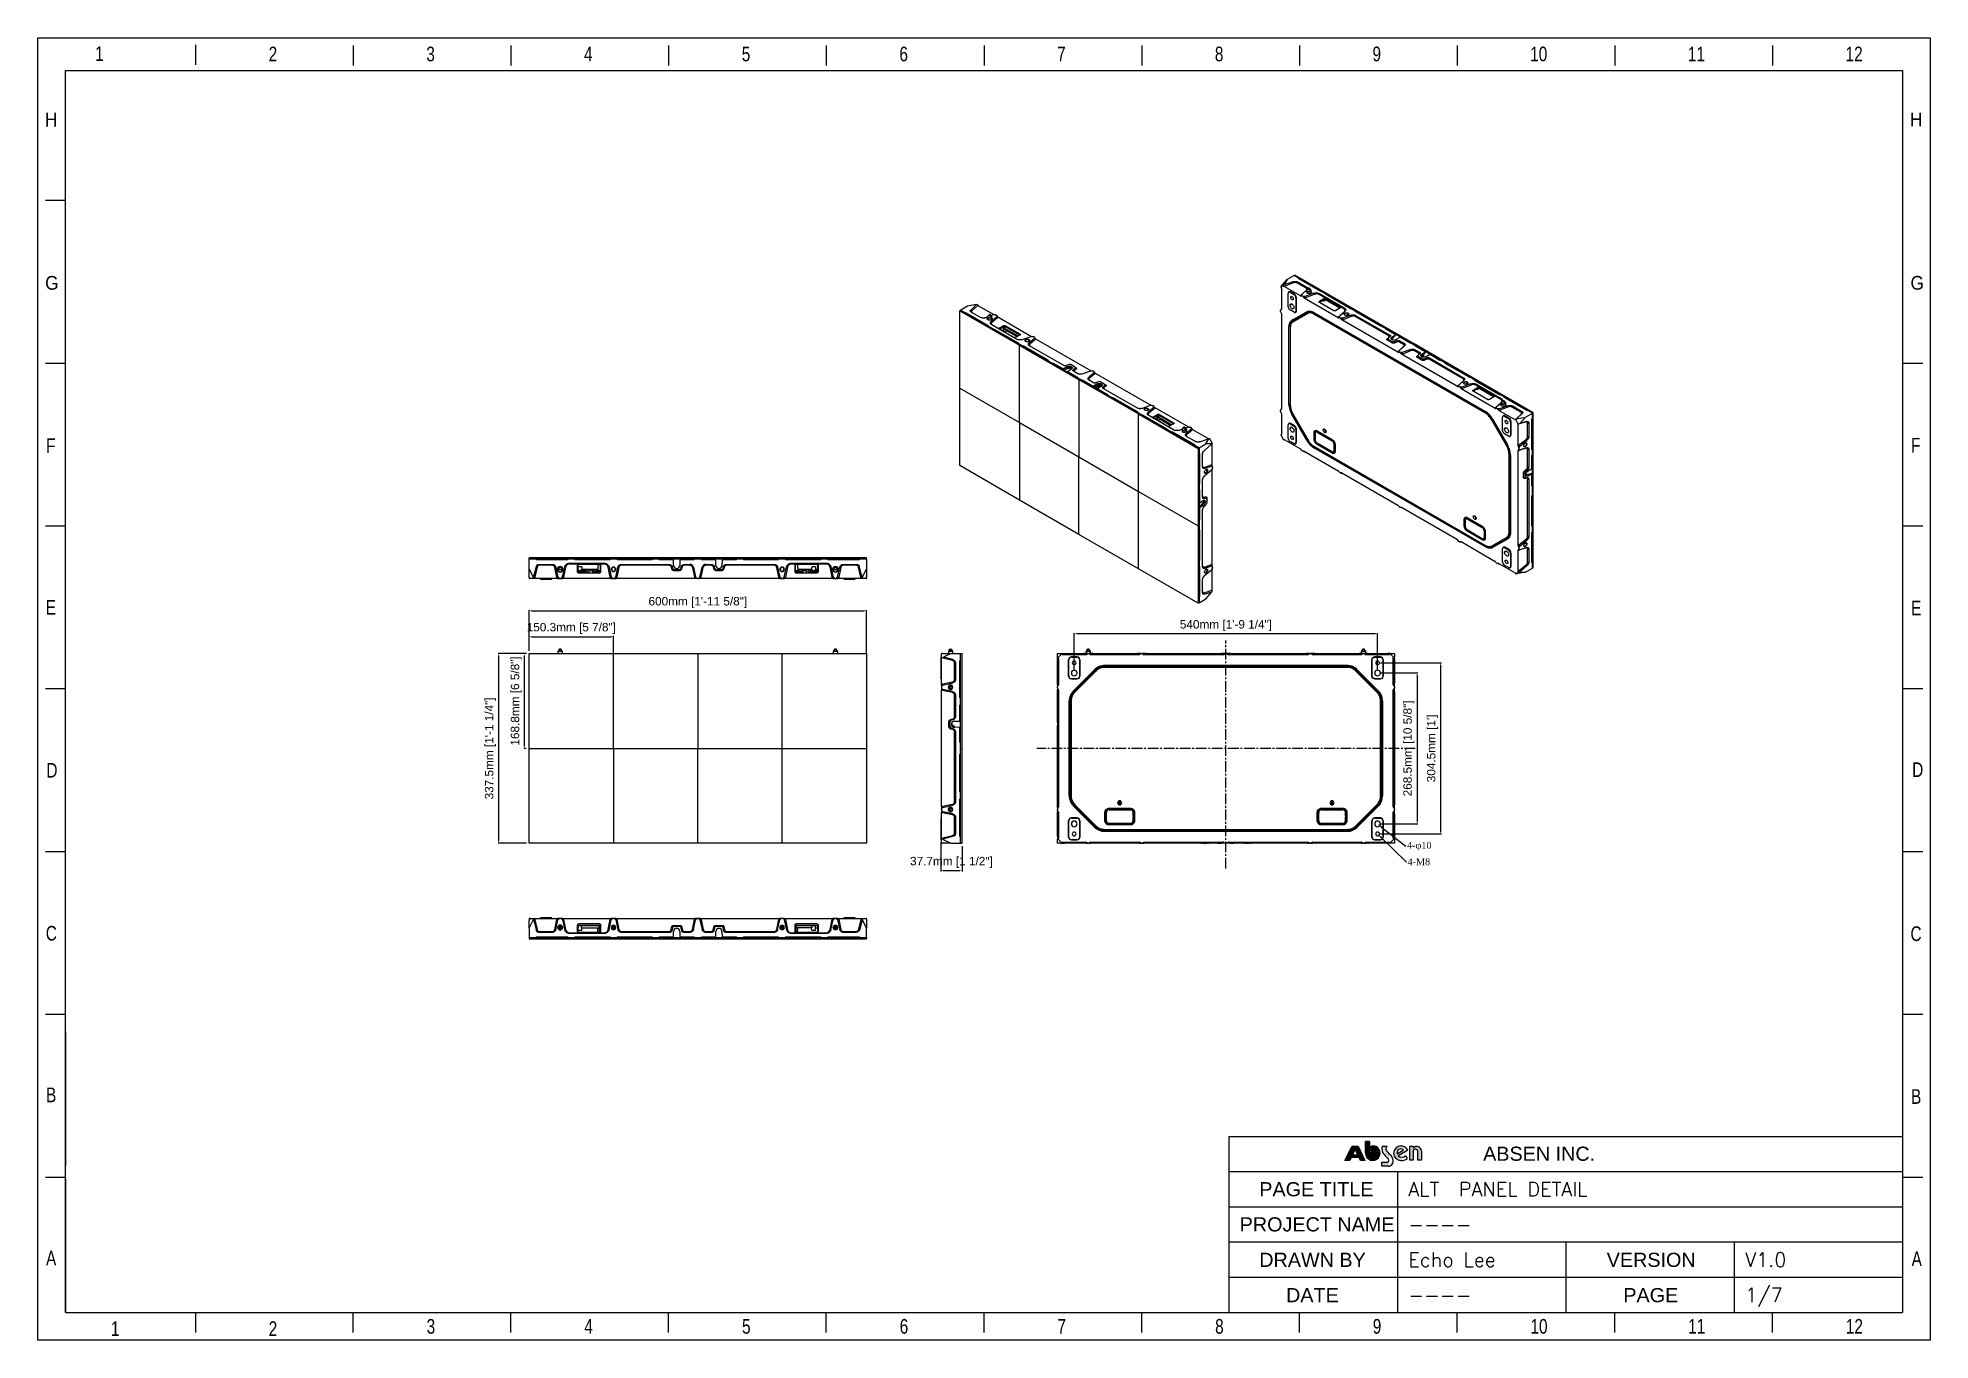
# Model space of a CAD drawing. Header units: millimetres. Extents: x 9226 to 36041, y 16031 to 21779.
# Drawn here: x 9226 to 12594, y 16031 to 18348 of the extents above; entities that cross this region are included whole.
import ezdxf
from ezdxf import colors
from ezdxf.entities.mleader import LeaderData, LeaderLine
from ezdxf.math import Vec2, Vec3

# ---------------------------------------------------------------- set-up
doc = ezdxf.new("R2010")
doc.units = ezdxf.units.MM
doc.linetypes.add('CENTER2', pattern=[28.575, 19.05, -3.175, 3.175, -3.175])
doc.layers.add('DIM', color=4, linetype='Continuous')
doc.layers.add('图框', color=7, linetype='Continuous')
doc.styles.add('CKSTANDARD', font='arial.ttf')
doc.styles.add('Roamns', font='romans.shx')
doc.styles.get("Standard").update_dxf_attribs({"font": 'arial.ttf'})
doc.dimstyles.new('ISO-15', dxfattribs={"dimtxt": 15, "dimasz": 4, "dimexe": 1.25, "dimexo": 5, "dimgap": 5, "dimtad": 1, "dimtoh": 1, "dimdec": 1, "dimdsep": 46, "dimtxsty": 'Standard', "dimcen": 2.5, "dimadec": 0, "dimazin": 0, "dimtfac": 1, "dimtdec": 1, "dimtmove": 0, "dimatfit": 3, "dimfxl": 1, "dimarcsym": 0})

msp = doc.modelspace()

# ---------------------------------------------------------------- blocks, each defined once
blk = doc.blocks.new('A$C7F980674')
at = {"layer": 'DIM'}
h = blk.add_hatch(color=0, dxfattribs=at)
h.paths.add_polyline_path([(0, 14.4), (17.5, 49.1), (32.4, 49.1), (48.6, 14.4), (37.9, 14.4), (34.5, 21.5), (15.2, 21.5), (11.8, 14.4)])
h.paths.add_polyline_path([(24.9, 41.7), (18.4, 28.2), (31.3, 28.2)], flags=16)
h = blk.add_hatch(color=0, dxfattribs=at)
edge = h.paths.add_edge_path()
edge.add_arc((102.7, 13.9), 4.01, 268.9922, 361.5919)
edge.add_arc((99.2, 13.9), 7.59, 1.2701, 51.0785)
edge.add_arc((307.9, 226.7), 290.6, 223.1995, 225.4213, ccw=False)
edge.add_arc((110, 42.4), 20.2, 160.183, 226.2535, ccw=False)
edge.add_line((91, 49.3), (102.8, 49.3))
edge.add_arc((108.3, 42.8), 8.43, 130.3455, 201.7414)
edge.add_arc((128.4, 54.8), 31.8, 208.35, 232.647)
edge.add_arc((94.7, 12), 22.7, 1.6073, 50.5833, ccw=False)
edge.add_arc((105.8, 11.6), 11.6, -89.3538, 5.2245, ccw=False)
edge.add_line((106, 0), (89.9, 0))
edge.add_line((89.9, 0), (89.9, 9.9))
edge.add_line((89.9, 9.9), (102.7, 9.9))
edge = h.paths.add_edge_path()
edge.add_arc((171.8, 36), 5.59, 4.2423, 157.3807)
edge.add_line((166.6, 38.1), (166.6, 14.7))
edge.add_line((166.6, 14.7), (158.3, 14.7))
edge.add_line((158.3, 14.7), (158.3, 49))
edge.add_line((158.3, 49), (166.6, 49))
edge.add_line((166.6, 49), (166.6, 44.5))
edge.add_arc((175.1, 37.2), 11.2, 0.8903, 139.1292, ccw=False)
edge.add_line((186.2, 37.4), (186.2, 14.6))
edge.add_line((186.2, 14.6), (177.3, 14.6))
edge.add_line((177.3, 14.6), (177.3, 36.4))
edge = h.paths.add_edge_path(flags=16)
edge.add_arc((136.4, 32.8), 9.44, 49.484, 192.8466)
edge.add_line((127.2, 30.7), (142.6, 40))
edge = h.paths.add_edge_path()
edge.add_arc((138.3, 35.1), 13, 229.4307, 313.9876)
edge.add_line((147.3, 25.7), (151.6, 19.1))
edge.add_arc((136.9, 38.4), 24.3, 268.4243, 307.2636, ccw=False)
edge.add_arc((136.2, 31.8), 17.7, 90, 270, ccw=False)
edge.add_arc((137, 31.5), 17.9, 25.5591, 92.5335, ccw=False)
edge.add_line((153.1, 39.3), (129.9, 25.2))
at = {"layer": '图框'}
h = blk.add_hatch(color=30, dxfattribs=at)
edge = h.paths.add_edge_path(flags=0)
edge.add_line((64.3, 49.2), (64.3, 38.8))
edge.add_arc((68.1, 31.9), 7.85, -180, 118.4785, ccw=False)
edge.add_line((60.2, 31.9), (60.2, 60.6))
edge.add_line((60.2, 60.6), (50.4, 60.6))
edge.add_line((50.4, 60.6), (50.4, 31.9))
edge.add_arc((68.1, 31.9), 17.7, 180, 462.2223)
at = {"layer": '图框', "color": 7, "linetype": 'Continuous'}
for p, q in [((0, 14.4), (17.5, 49.1)), ((17.5, 49.1), (32.4, 49.1)), ((32.4, 49.1), (48.6, 14.4)), ((91, 49.3), (102.8, 49.3)), ((158.3, 49), (166.6, 49)), ((158.3, 14.7), (158.3, 49)), ((166.6, 49), (166.6, 44.5)), ((11.8, 14.4), (0, 14.4)), ((15.2, 21.5), (11.8, 14.4)), ((34.5, 21.5), (15.2, 21.5)), ((24.9, 41.7), (18.4, 28.2)), ((18.4, 28.2), (31.3, 28.2)), ((31.3, 28.2), (24.9, 41.7)), ((37.9, 14.4), (34.5, 21.5)), ((48.6, 14.4), (37.9, 14.4)), ((89.9, 9.9), (102.7, 9.9)), ((89.9, 0), (89.9, 9.9)), ((106, 0), (89.9, 0)), ((127.2, 30.7), (142.6, 40)), ((153.1, 39.3), (129.9, 25.2)), ((147.3, 25.7), (151.6, 19.1)), ((166.6, 14.7), (158.3, 14.7)), ((166.6, 38.1), (166.6, 14.7)), ((177.3, 14.6), (177.3, 36.4)), ((186.2, 14.6), (177.3, 14.6)), ((186.2, 37.4), (186.2, 14.6))]:
    blk.add_line(p, q, dxfattribs=at)
at = {"layer": '图框', "color": 30}
for p, q in [((60.2, 60.6), (50.4, 60.6)), ((50.4, 60.6), (50.4, 31.9)), ((60.2, 31.9), (60.2, 60.6)), ((64.3, 49.2), (64.3, 38.8))]:
    blk.add_line(p, q, dxfattribs=at)
at = {"layer": '图框', "color": 30, "linetype": 'Continuous'}
for p, q in [((50.4, 60.6), (60.2, 60.6)), ((50.4, 31.9), (50.4, 60.6)), ((60.2, 60.6), (60.2, 31.9)), ((64.3, 38.8), (64.3, 49.2))]:
    blk.add_line(p, q, dxfattribs=at)
at = {"layer": '图框', "color": 30}
for radius, end in [(17.7, 102.2223), (7.85, 118.4785)]:
    blk.add_arc((68.1, 31.9), radius, 180, end, dxfattribs=at)
at = {"layer": '图框', "color": 30, "linetype": 'Continuous'}
for radius, end in [(17.7, 102.2223), (7.85, 118.4785)]:
    blk.add_arc((68.1, 31.9), radius, 180, end, dxfattribs=at)
at = {"layer": '图框', "color": 7, "linetype": 'Continuous'}
for centre, radius, start, end in [((110, 42.4), 20.2, 160.183, 226.2535), ((108.3, 42.8), 8.43, 130.3455, 201.7414), ((136.2, 31.8), 17.7, 90, 270), ((137, 31.5), 17.9, 25.5591, 92.5335), ((175.1, 37.2), 11.2, 0.8903, 139.1292), ((307.9, 226.7), 290.6, 223.1995, 225.4213), ((128.4, 54.8), 31.8, 208.35, 232.647), ((102.7, 13.9), 4.01, 268.9922, 1.5919), ((99.2, 13.9), 7.59, 1.2701, 51.0785), ((105.8, 11.6), 11.6, 270.6462, 5.2245), ((94.7, 12), 22.7, 1.6073, 50.5833), ((136.4, 32.8), 9.44, 49.484, 192.8466), ((138.3, 35.1), 13, 229.4307, 313.9876), ((136.9, 38.4), 24.3, 268.4243, 307.2636), ((171.8, 36), 5.59, 4.2423, 157.3807)]:
    blk.add_arc(centre, radius, start, end, dxfattribs=at)
blk = doc.blocks.new('standard template')
for p, q in [((3074, 30739), (3074, 30336)), ((6246, 30728), (6246, 30325)), ((9418, 30728), (9418, 30325)), ((12589, 30728), (12589, 30325)), ((15761, 30728), (15761, 30325)), ((18933, 30728), (18933, 30325)), ((22104, 30728), (22104, 30325)), ((25276, 30728), (25276, 30325)), ((28448, 30728), (28448, 30325)), ((31619, 30728), (31619, 30325)), ((34791, 30728), (34791, 30325)), ((456, 27607), (54, 27607)), ((456, 24334), (54, 24334)), ((37812, 24334), (37409, 24334)), ((456, 21062), (54, 21062)), ((37812, 21062), (37409, 21062)), ((456, 17790), (54, 17790)), ((37812, 17790), (37409, 17790)), ((456, 14517), (54, 14517)), ((37812, 14517), (37409, 14517)), ((456, 11245), (54, 11245)), ((37812, 11245), (37409, 11245)), ((456, 10901), (456, 8211)), ((456, 8211), (456, 10446)), ((456, 6313), (456, 10291)), ((23857, 8796), (37409, 8796)), ((23857, 8093), (37409, 8093)), ((27246, 8093), (27246, 5254)), ((456, 7973), (54, 7973)), ((456, 7944), (456, 5254)), ((37812, 7973), (37409, 7973)), ((23857, 7383), (37409, 7383)), ((23857, 6674), (37409, 6674)), ((30633, 6674), (30633, 5254)), ((34021, 6674), (34021, 5254)), ((23857, 5964), (37409, 5964)), ((456, 5254), (37409, 5254)), ((3074, 5254), (3074, 4851)), ((6246, 4851), (6246, 5254)), ((9418, 4851), (9418, 5254)), ((12589, 4851), (12589, 5254)), ((15761, 4851), (15761, 5254)), ((18933, 4851), (18933, 5254)), ((22104, 4851), (22104, 5254)), ((25276, 4851), (25276, 5254)), ((28448, 4851), (28448, 5254)), ((31619, 4851), (31619, 5254)), ((34791, 4851), (34791, 5254))]:
    blk.add_line(p, q)
at = {"color": 7}
for p, q in [((23857, 8796), (23857, 5964)), ((28856, 8796), (31734, 8796)), ((23857, 5964), (23857, 5254))]:
    blk.add_line(p, q, dxfattribs=at)
blk.add_lwpolyline([(37963, 4700), (-97, 4700), (-97, 30879), (37963, 30879)], close=True)
for points in [[(456, 6674), (456, 5964), (456, 5254), (456, 30226), (37409, 30226), (37409, 5254)], [(456, 9631), (456, 8921), (456, 8211)]]:
    blk.add_lwpolyline(points, dxfattribs=at)
at = {"color": 0, "xscale": 8.255519999999997, "yscale": 8.255519999999997, "zscale": 8.255519999999997}
blk.add_blockref('A$C7F980674', (26192, 8195), dxfattribs=at)
at = {"style": 'CKSTANDARD'}
for s, height, width, p in [('1', 295, 0.75, (1055, 30416)), ('2', 295, 0.75, (4545, 30408)), ('3', 295, 0.75, (7716, 30408)), ('4', 295, 0.75, (10888, 30408)), ('5', 295, 0.75, (14060, 30408)), ('6', 295, 0.75, (17231, 30408)), ('7', 295, 0.75, (20403, 30408)), ('8', 295, 0.75, (23575, 30408)), ('9', 295, 0.75, (26746, 30408)), ('10', 294.8, 0.75, (29918, 30408)), ('11', 294.8, 0.75, (33090, 30408)), ('12', 294.8, 0.75, (36261, 30408)), ('H', 276, 0.9, (47, 29097)), ('H', 276, 0.9, (37555, 29102)), ('G', 276, 0.9, (50, 25816)), ('G', 276, 0.9, (37567, 25817)), ('F', 295, 0.75, (37578, 22543)), ('F', 295, 0.75, (69, 22532)), ('E', 295, 0.75, (62, 19285)), ('E', 295, 0.75, (37578, 19270)), ('D', 295, 0.75, (74, 16009)), ('D', 295, 0.75, (37601, 16020)), ('C', 295, 0.75, (62, 12732)), ('C', 295, 0.75, (37567, 12723)), ('B', 295, 0.75, (67, 9483)), ('B', 295, 0.75, (37578, 9450)), ('A', 295, 0.75, (67, 6202)), ('A', 295, 0.75, (37590, 6188)), ('1', 295, 0.75, (1373, 4783)), ('2', 295, 0.75, (4545, 4783)), ('3', 295, 0.75, (7722, 4830)), ('4', 295, 0.75, (10894, 4830)), ('5', 295, 0.75, (14066, 4830)), ('6', 295, 0.75, (17237, 4830)), ('7', 295, 0.75, (20409, 4830)), ('8', 295, 0.75, (23581, 4830)), ('9', 295, 0.75, (26752, 4830)), ('10', 294.8, 0.75, (29924, 4830)), ('11', 294.8, 0.75, (33096, 4830)), ('12', 294.8, 0.75, (36267, 4830))]:
    blk.add_text(s, height=height, dxfattribs=dict(at, width=width)).set_placement(p)
at = {"char_height": 284.52, "attachment_point": 1, "style": 'Roamns'}
for s, insert, width in [('{\\fArial|b0|i0|c0|p34;ABSEN INC.}', (28972, 8590), 3912.01), ('{\\fArial|b0|i0|c0|p34;PAGE TITLE}', (24469, 7876), 3912.01), ('{\\fArial|b0|i0|c0|p34;PROJECT NAME}', (24075, 7170), 3305.73), ('{\\fArial|b0|i0|c0|p34;DRAWN BY}', (24469, 6457), 3912.01), ('{\\fArial|b0|i0|c0|p34;VERSION}', (31457, 6457), 3912.01), ('{\\fArial|b0|i0|c0|p34;DATE}', (25008, 5747), 3912.01), ('{\\fArial|b0|i0|c0|p34;PAGE}', (31791, 5747), 3912.01)]:
    blk.add_mtext(s, dxfattribs=dict(at, insert=insert, width=width))
at = {"style": 'Roamns'}
for tag, p in [('PAGE_NAME', (27466, 7594)), ('PROJECT_NAME', (27466, 6884)), ('DRAWN_NAME', (27466, 6174)), ('VERSION', (34241, 6174)), ('SELECT_DATA', (27466, 5464)), ('PAGE_NUMBER', (34241, 5464))]:
    blk.add_attdef(tag, p, '', height=285, dxfattribs=at)
blk = doc.blocks.new('*U167')
at = {"color": 0, "linetype": 'CENTER2', "transparency": 16777216}
blk.add_line((0, -180.7), (0, 224.5), dxfattribs=at)
blk = doc.blocks.new('*U168')
at = {"color": 0, "linetype": 'CENTER2', "transparency": 16777216}
blk.add_line((243.8, 0), (-429.6, 0), dxfattribs=at)
blk = doc.blocks.new('*D269')
at = {"color": 0, "lineweight": -2, "ltscale": 40, "transparency": 16777216}
for p, q in [((11615.6, 17217.7), (11682, 17217.7)), ((11680.8, 17213.7), (11680.8, 16953.2)), ((11615.6, 16949.2), (11682, 16949.2))]:
    blk.add_line(p, q, dxfattribs=at)
at = {"color": 0, "ltscale": 40, "transparency": 16777216}
for points in [[(11680.1, 17213.7), (11681.5, 17213.7), (11680.8, 17217.7)], [(11680.1, 16953.2), (11681.5, 16953.2), (11680.8, 16949.2)]]:
    blk.add_solid(points, dxfattribs=at)
at = {"layer": 'Defpoints', "color": 0, "ltscale": 40, "transparency": 16777216}
for p in [(11610.6, 17217.7), (11610.6, 16949.2), (11680.8, 16949.2)]:
    blk.add_point(p, dxfattribs=at)
at = {"color": 0, "lineweight": -3, "ltscale": 40, "transparency": 16777216, "insert": (11666.1, 17083.4), "char_height": 15, "attachment_point": 5, "rotation": 90}
blk.add_mtext('268.5mm [10 5/8"]', dxfattribs=at)
blk = doc.blocks.new('*D270')
at = {"color": 0, "lineweight": -2, "ltscale": 40, "transparency": 16777216}
for p, q in [((11615.6, 17235.7), (11724.1, 17235.7)), ((11722.8, 17231.7), (11722.8, 16935.2)), ((11615.6, 16931.2), (11724.1, 16931.2))]:
    blk.add_line(p, q, dxfattribs=at)
at = {"color": 0, "ltscale": 40, "transparency": 16777216}
for points in [[(11722.2, 17231.7), (11723.5, 17231.7), (11722.8, 17235.7)], [(11722.2, 16935.2), (11723.5, 16935.2), (11722.8, 16931.2)]]:
    blk.add_solid(points, dxfattribs=at)
at = {"layer": 'Defpoints', "color": 0, "ltscale": 40, "transparency": 16777216}
for p in [(11610.6, 17235.7), (11610.6, 16931.2), (11722.8, 16931.2)]:
    blk.add_point(p, dxfattribs=at)
at = {"color": 0, "lineweight": -3, "ltscale": 40, "transparency": 16777216, "insert": (11708.2, 17083.4), "char_height": 15, "attachment_point": 5, "rotation": 90}
blk.add_mtext("304.5mm [1']", dxfattribs=at)
blk = doc.blocks.new('*D271')
at = {"color": 0, "lineweight": -2, "ltscale": 40, "transparency": 16777216}
for p, q in [((11070.6, 17222.7), (11070.6, 17288.5)), ((11606.6, 17287.2), (11074.6, 17287.2)), ((11610.6, 17222.7), (11610.6, 17288.5))]:
    blk.add_line(p, q, dxfattribs=at)
at = {"color": 0, "ltscale": 40, "transparency": 16777216}
for points in [[(11074.6, 17287.9), (11074.6, 17286.6), (11070.6, 17287.2)], [(11606.6, 17287.9), (11606.6, 17286.6), (11610.6, 17287.2)]]:
    blk.add_solid(points, dxfattribs=at)
at = {"layer": 'Defpoints', "color": 0, "ltscale": 40, "transparency": 16777216}
for p in [(11070.6, 17287.2), (11070.6, 17217.7), (11610.6, 17217.7)]:
    blk.add_point(p, dxfattribs=at)
at = {"color": 0, "lineweight": -3, "ltscale": 40, "transparency": 16777216, "insert": (11340.6, 17301.9), "char_height": 15, "attachment_point": 5}
blk.add_mtext('540mm [1\'-9 1/4"]', dxfattribs=at)
blk = doc.blocks.new('*D286')
at = {"color": 0, "lineweight": -2, "transparency": 16777216}
for p, q in [((10100.3, 17257.2), (10100.3, 17283.4)), ((10104.3, 17282.2), (10246.6, 17282.2)), ((10250.6, 17257.2), (10250.6, 17283.4))]:
    blk.add_line(p, q, dxfattribs=at)
at = {"color": 0, "transparency": 16777216}
for points in [[(10104.3, 17282.8), (10104.3, 17281.5), (10100.3, 17282.2)], [(10246.6, 17282.8), (10246.6, 17281.5), (10250.6, 17282.2)]]:
    blk.add_solid(points, dxfattribs=at)
at = {"layer": 'Defpoints', "color": 0, "transparency": 16777216}
for p in [(10250.6, 17282.2), (10100.3, 17252.2), (10250.6, 17252.2)]:
    blk.add_point(p, dxfattribs=at)
at = {"color": 0, "lineweight": -3, "transparency": 16777216, "insert": (10175.4, 17296.9), "char_height": 15, "attachment_point": 5}
blk.add_mtext('150.3mm [5 7/8"]', dxfattribs=at)
blk = doc.blocks.new('*D287')
at = {"color": 0, "lineweight": -2, "transparency": 16777216}
for p, q in [((10100.6, 17257.2), (10100.6, 17329.5)), ((10104.6, 17328.3), (10696.6, 17328.3)), ((10700.6, 17257.2), (10700.6, 17329.5))]:
    blk.add_line(p, q, dxfattribs=at)
at = {"color": 0, "transparency": 16777216}
for points in [[(10104.6, 17329), (10104.6, 17327.6), (10100.6, 17328.3)], [(10696.6, 17329), (10696.6, 17327.6), (10700.6, 17328.3)]]:
    blk.add_solid(points, dxfattribs=at)
at = {"layer": 'Defpoints', "color": 0, "transparency": 16777216}
for p in [(10700.6, 17328.3), (10100.6, 17252.2), (10700.6, 17252.2)]:
    blk.add_point(p, dxfattribs=at)
at = {"color": 0, "lineweight": -3, "transparency": 16777216, "insert": (10400.6, 17343), "char_height": 15, "attachment_point": 5}
blk.add_mtext('600mm [1\'-11 5/8"]', dxfattribs=at)
blk = doc.blocks.new('*D288')
at = {"color": 0, "lineweight": -2, "transparency": 16777216}
for p, q in [((10095.6, 17252.2), (10090.9, 17252.2)), ((10092.1, 17087.4), (10092.1, 17248.2)), ((10095.3, 17083.4), (10090.9, 17083.4))]:
    blk.add_line(p, q, dxfattribs=at)
at = {"color": 0, "transparency": 16777216}
for points in [[(10091.4, 17248.2), (10092.8, 17248.2), (10092.1, 17252.2)], [(10091.4, 17087.4), (10092.8, 17087.4), (10092.1, 17083.4)]]:
    blk.add_solid(points, dxfattribs=at)
at = {"layer": 'Defpoints', "color": 0, "transparency": 16777216}
for p in [(10092.1, 17252.2), (10100.6, 17252.2), (10100.3, 17083.4)]:
    blk.add_point(p, dxfattribs=at)
at = {"color": 0, "lineweight": -3, "transparency": 16777216, "insert": (10077.4, 17167.8), "char_height": 15, "attachment_point": 5, "rotation": 90}
blk.add_mtext('168.8mm [6 5/8"]', dxfattribs=at)
blk = doc.blocks.new('*D289')
at = {"color": 0, "lineweight": -2, "transparency": 16777216}
for p, q in [((10095.3, 17252.2), (10044.9, 17252.2)), ((10046.1, 16918.7), (10046.1, 17248.2)), ((10095.6, 16914.7), (10044.9, 16914.7))]:
    blk.add_line(p, q, dxfattribs=at)
at = {"color": 0, "transparency": 16777216}
for points in [[(10045.5, 17248.2), (10046.8, 17248.2), (10046.1, 17252.2)], [(10045.5, 16918.7), (10046.8, 16918.7), (10046.1, 16914.7)]]:
    blk.add_solid(points, dxfattribs=at)
at = {"layer": 'Defpoints', "color": 0, "transparency": 16777216}
for p in [(10046.1, 17252.2), (10100.3, 17252.2), (10100.6, 16914.7)]:
    blk.add_point(p, dxfattribs=at)
at = {"color": 0, "lineweight": -3, "transparency": 16777216, "insert": (10031.4, 17083.4), "char_height": 15, "attachment_point": 5, "rotation": 90}
blk.add_mtext('337.5mm [1\'-1 1/4"]', dxfattribs=at)
blk = doc.blocks.new('*D290')
at = {"color": 0, "lineweight": -2, "transparency": 16777216}
for p, q in [((10833.2, 16915.9), (10833.2, 16864.7)), ((10870.9, 16909.7), (10870.9, 16864.7)), ((10837.2, 16866), (10866.9, 16866))]:
    blk.add_line(p, q, dxfattribs=at)
at = {"color": 0, "transparency": 16777216}
for points in [[(10837.2, 16866.7), (10837.2, 16865.3), (10833.2, 16866)], [(10866.9, 16866.7), (10866.9, 16865.3), (10870.9, 16866)]]:
    blk.add_solid(points, dxfattribs=at)
at = {"layer": 'Defpoints', "color": 0, "transparency": 16777216}
for p in [(10833.2, 16920.9), (10870.9, 16914.7), (10870.9, 16866)]:
    blk.add_point(p, dxfattribs=at)
at = {"color": 0, "lineweight": -3, "transparency": 16777216, "insert": (10852, 16880.7), "char_height": 15, "attachment_point": 5}
blk.add_mtext('37.7mm [1 1/2"]', dxfattribs=at)

# ---------------------------------------------------------------- dimensions: what is measured, and where the dimension line sits
at = {"lineweight": -3}
dim = msp.add_linear_dim(base=(10700.553, 17328.29), p1=(10100.553, 17252.176), p2=(10700.553, 17252.176), dimstyle='ISO-15', override={"dimpost": 'mm'}, dxfattribs=at)
dim.commit()
dim.dimension.update_dxf_attribs({"geometry": '*D287', "text_midpoint": (10400.553, 17343)})
for base, p1, p2, picture, middle in [((10250.553, 17282.176), (10100.253, 17252.176), (10250.553, 17252.176), '*D286', (10175.403, 17282.176)), ((10870.853, 16865.998), (10833.153, 16920.895), (10870.853, 16914.675), '*D290', (10852.003, 16865.998))]:
    dim = msp.add_linear_dim(base=base, p1=p1, p2=p2, dimstyle='ISO-15', override={"dimpost": 'mm'}, dxfattribs=at)
    dim.commit()
    dim.dimension.update_dxf_attribs({"geometry": picture, "text_midpoint": middle, "dimtype": 160})
at = {"lineweight": -3, "ltscale": 40}
dim = msp.add_linear_dim(base=(11070.553, 17287.217), p1=(11610.553, 17217.676), p2=(11070.553, 17217.676), dimstyle='ISO-15', override={"dimpost": 'mm'}, dxfattribs=at)
dim.commit()
dim.dimension.update_dxf_attribs({"geometry": '*D271', "text_midpoint": (11340.553, 17301.927)})
at = {"lineweight": -3}
for base, p1, p2, picture, middle in [((10046.117, 17252.176), (10100.553, 16914.675), (10100.253, 17252.176), '*D289', (10031.407, 17083.426)), ((10092.1157, 17252.17552), (10100.25311, 17083.42551), (10100.55311, 17252.17552), '*D288', (10077.4056, 17167.80052))]:
    dim = msp.add_linear_dim(base=base, p1=p1, p2=p2, angle=90, dimstyle='ISO-15', override={"dimpost": 'mm'}, dxfattribs=at)
    dim.commit()
    dim.dimension.update_dxf_attribs({"geometry": picture, "text_midpoint": middle})
at = {"lineweight": -3, "ltscale": 40}
for base, p1, p2, picture, middle in [((11722.846, 16931.176), (11610.553, 17235.676), (11610.553, 16931.176), '*D270', (11708.233, 17083.426)), ((11680.786, 16949.176), (11610.553, 17217.676), (11610.553, 16949.176), '*D269', (11666.076, 17083.426))]:
    dim = msp.add_linear_dim(base=base, p1=p1, p2=p2, angle=90, dimstyle='ISO-15', override={"dimpost": 'mm'}, dxfattribs=at)
    dim.commit()
    dim.dimension.update_dxf_attribs({"geometry": picture, "text_midpoint": middle})

# ---------------------------------------------------------------- linework, layer by layer
at = {"color": 7, "linetype": 'Continuous', "lineweight": -3}
for p, q in [((11461.86, 17924.549), (11449.557, 17917.446)), ((11461.86, 17924.549), (11463.487, 17925.488)), ((11567.926, 17863.319), (11461.86, 17924.549)), ((11470.134, 17919.773), (11461.86, 17924.549)), ((11569.553, 17864.257), (11463.487, 17925.488)), ((11470.134, 17918.875), (11470.134, 17919.773)), ((11443.09, 17906.868), (11438.191, 17904.039)), ((11438.934, 17905.156), (11438.191, 17904.039)), ((11438.191, 17904.039), (11439.244, 17902.176)), ((11438.934, 17905.156), (11449.557, 17917.446)), ((11439.244, 17902.176), (11439.244, 17864.472)), ((11443.09, 17906.868), (11444.458, 17908.569)), ((11444.029, 17905.276), (11443.09, 17906.868)), ((11460.17, 17911.508), (11444.029, 17905.276)), ((11473.436, 17888.3), (11444.029, 17905.276)), ((11449.557, 17917.446), (11444.458, 17908.569)), ((11444.458, 17908.569), (11459.341, 17913.648)), ((11451.338, 17869.306), (11451.338, 17892.986)), ((11452.776, 17895.675), (11452.497, 17895.471)), ((11454.719, 17894.938), (11461.79, 17890.856)), ((11455.127, 17895.323), (11455.426, 17895.525)), ((11455.127, 17895.323), (11462.198, 17891.241)), ((11462.497, 17891.443), (11455.426, 17895.525)), ((11460.17, 17911.508), (11459.341, 17913.648)), ((11462.198, 17891.241), (11462.497, 17891.443)), ((11469.096, 17912.943), (11468.036, 17911.105)), ((11483.31, 17902.288), (11468.036, 17911.105)), ((11469.096, 17912.943), (11484.371, 17904.125)), ((11509.307, 17896.261), (11470.134, 17918.875)), ((11473.954, 17889.764), (11483.902, 17898.808)), ((11473.954, 17889.764), (11475.7, 17890.815)), ((11475.7, 17890.815), (11484.872, 17899.269)), ((11476.082, 17888.5), (11477.442, 17887.715)), ((11496.742, 17893.186), (11481.186, 17887.543)), ((11482.299, 17884.946), (11481.186, 17887.543)), ((11497.601, 17891.183), (11482.299, 17884.946)), ((11483.31, 17902.288), (11484.371, 17904.125)), ((11484.215, 17897.716), (11484.215, 17894.75)), ((11486.509, 17901.383), (11484.681, 17899.023)), ((11486.406, 17901.188), (11486.379, 17901.145)), ((11486.509, 17901.383), (11486.53, 17901.41)), ((11487.065, 17901.475), (11487.379, 17901.9)), ((11488.259, 17900.82), (11487.222, 17901.419)), ((11488.07, 17901.909), (11489.108, 17901.31)), ((11489.796, 17897.891), (11488.951, 17900.012)), ((11490.645, 17898.381), (11489.289, 17899.164)), ((11489.799, 17900.502), (11490.645, 17898.381)), ((11491.648, 17899.023), (11489.821, 17901.383)), ((11492.115, 17894.75), (11492.115, 17897.716)), ((11497.601, 17891.183), (11496.742, 17893.186)), ((11507.334, 17892.499), (11506.416, 17890.791)), ((11550.38, 17865.411), (11506.416, 17890.791)), ((11507.334, 17892.499), (11551.299, 17867.119)), ((11510.863, 17896.261), (11509.307, 17896.261)), ((11518.924, 17891.607), (11510.863, 17896.261)), ((11518.924, 17890.709), (11518.924, 17891.607)), ((11562.34, 17865.645), (11518.924, 17890.709)), ((10868.47, 17863.075), (10866.843, 17862.136)), ((10866.843, 17724.345), (10866.843, 17862.136)), ((10866.843, 17862.136), (10972.909, 17800.905)), ((10880.773, 17870.178), (10868.47, 17863.075)), ((10868.47, 17863.075), (10974.536, 17801.844)), ((10868.47, 17863.075), (10876.743, 17858.299)), ((10876.743, 17858.299), (10878.298, 17858.299)), ((10878.298, 17858.299), (10917.472, 17835.684)), ((10878.298, 17858.299), (10878.298, 17857.401)), ((10896.728, 17873.231), (10880.773, 17870.178)), ((10896.728, 17873.231), (10886.288, 17863.036)), ((10886.288, 17863.036), (10888.288, 17861.881)), ((10903.849, 17850.08), (10886.995, 17859.81)), ((10899.154, 17871.473), (10888.288, 17861.881)), ((10896.728, 17873.231), (10898.067, 17873.316)), ((10898.067, 17873.316), (10899.154, 17871.473)), ((10899.154, 17871.473), (10927.359, 17855.191)), ((10918.291, 17854.441), (10916.463, 17852.081)), ((10918.188, 17854.246), (10918.161, 17854.202)), ((10918.291, 17854.441), (10918.312, 17854.467)), ((10918.847, 17854.533), (10919.161, 17854.957)), ((10920.041, 17853.878), (10919.004, 17854.477)), ((10919.852, 17854.966), (10920.89, 17854.367)), ((10921.578, 17850.949), (10920.733, 17853.07)), ((10922.427, 17851.439), (10921.071, 17852.221)), ((10921.581, 17853.56), (10922.427, 17851.439)), ((10923.431, 17852.081), (10921.603, 17854.441)), ((10922.373, 17853.447), (10926.906, 17855.085)), ((10932.275, 17854.08), (10930.916, 17854.865)), ((11437.748, 17860.994), (11437.748, 17862.28)), ((11439.244, 17857.075), (11439.244, 17686.875)), ((11461.79, 17859.369), (11454.719, 17863.451)), ((11458.028, 17844.884), (11484.543, 17860.196)), ((11486.226, 17857.281), (11459.711, 17841.97)), ((11486.509, 17859.176), (11459.994, 17843.865)), ((11485.994, 17860.86), (11461.144, 17846.51)), ((11488.48, 17860.4), (11461.965, 17845.088)), ((11464.521, 17859.13), (11464.837, 17859.269)), ((11465.17, 17885.001), (11465.17, 17861.321)), ((11465.708, 17885.162), (11466.032, 17885.319)), ((11465.708, 17885.162), (11465.708, 17861.482)), ((11465.708, 17861.482), (11466.032, 17861.64)), ((11466.032, 17861.64), (11466.032, 17885.319)), ((11540.613, 17849.52), (11479.84, 17884.603)), ((11486.509, 17859.176), (11488.48, 17860.4)), ((11489.92, 17861.048), (11489.92, 17861.353)), ((11497.143, 17858.949), (11802.617, 17682.603)), ((11802.617, 17679.855), (11497.143, 17856.201)), ((11803.65, 17681.675), (11498.176, 17858.022)), ((11507.054, 17878.936), (11514.832, 17883.661)), ((11532.509, 17862.167), (11507.054, 17876.863)), ((11507.104, 17876.899), (11512.574, 17880.215)), ((11515.176, 17883.075), (11507.398, 17878.349)), ((11507.398, 17877.513), (11515.176, 17882.16)), ((11507.398, 17877.513), (11507.398, 17878.349)), ((11515.176, 17882.16), (11515.176, 17883.075)), ((11515.979, 17879.907), (11516.686, 17880.316)), ((11543.461, 17868.432), (11518.005, 17883.128)), ((11518.005, 17882.196), (11518.005, 17883.128)), ((11518.005, 17882.196), (11543.461, 17867.501)), ((11518.331, 17883.714), (11543.787, 17869.019)), ((11543.787, 17866.946), (11536.009, 17862.22)), ((11541.129, 17850.984), (11551.267, 17860.202)), ((11542.714, 17852.024), (11552.489, 17861.004)), ((11543.461, 17867.501), (11543.461, 17868.432)), ((11563.64, 17854.373), (11548.381, 17848.857)), ((11564.489, 17852.287), (11549.474, 17846.167)), ((11550.38, 17865.411), (11551.299, 17867.119)), ((11552.489, 17861.004), (11551.267, 17860.202)), ((11557.85, 17857.093), (11558.204, 17857.706)), ((11563.896, 17865.645), (11562.34, 17865.645)), ((11564.489, 17852.287), (11563.64, 17854.373)), ((11571.957, 17860.992), (11563.896, 17865.645)), ((11567.926, 17863.319), (11569.553, 17864.257)), ((11673.992, 17802.088), (11567.926, 17863.319)), ((11675.619, 17803.027), (11569.553, 17864.257)), ((11570.377, 17852.025), (11571.438, 17853.862)), ((11571.438, 17853.862), (11632.316, 17818.718)), ((11571.957, 17860.094), (11571.957, 17860.992)), ((11615.373, 17835.03), (11571.957, 17860.094)), ((10911.646, 17849.569), (10916.051, 17851.161)), ((10915.997, 17850.774), (10915.997, 17847.563)), ((10917.208, 17845.92), (10917.225, 17845.91)), ((10917.472, 17835.684), (10917.472, 17834.786)), ((10917.472, 17834.786), (10925.533, 17830.133)), ((10932.573, 17851.918), (10922.798, 17842.938)), ((10922.798, 17842.938), (10924.02, 17841.145)), ((10923.897, 17847.563), (10923.897, 17850.774)), ((10967.953, 17811.443), (10923.988, 17836.823)), ((10934.157, 17849.593), (10924.02, 17841.145)), ((10925.533, 17830.133), (10927.089, 17830.133)), ((10927.089, 17830.133), (10970.505, 17805.069)), ((10927.089, 17830.133), (10927.089, 17829.235)), ((10934.157, 17849.593), (10932.573, 17851.918)), ((10934.674, 17850.968), (10994.41, 17816.483)), ((10937.157, 17831.259), (10944.935, 17835.514)), ((10962.612, 17814.597), (10937.157, 17829.292)), ((10944.889, 17833.873), (10937.481, 17829.746)), ((10945.261, 17834.918), (10937.483, 17830.663)), ((10937.483, 17829.748), (10945.261, 17834.081)), ((10937.483, 17829.748), (10937.483, 17830.663)), ((10937.57, 17829.053), (10942.927, 17831.995)), ((10940.847, 17831.622), (10945.47, 17832.793)), ((10941.802, 17826.61), (10944.204, 17828.013)), ((10944.204, 17831.258), (10942.742, 17832.102)), ((10944.204, 17831.258), (10944.204, 17825.224)), ((10945.261, 17834.081), (10945.261, 17834.918)), ((10945.47, 17831.903), (10948.608, 17833.746)), ((10945.47, 17831.903), (10945.47, 17832.793)), ((10945.47, 17831.903), (10970.953, 17817.192)), ((10969.729, 17816.522), (10945.47, 17830.527)), ((10945.47, 17824.493), (10945.47, 17830.527)), ((10945.47, 17824.425), (10949.787, 17826.921)), ((10946.282, 17824.024), (10946.463, 17824.129)), ((10946.463, 17824.129), (10946.463, 17823.919)), ((10946.674, 17824.009), (10950.704, 17826.417)), ((10963.548, 17814.267), (10946.674, 17824.009)), ((10973.546, 17820.169), (10948.09, 17834.865)), ((10948.09, 17834.045), (10948.09, 17834.865)), ((10948.09, 17834.045), (10973.546, 17819.35)), ((10948.434, 17835.461), (10973.89, 17820.766)), ((10973.546, 17819.35), (10948.45, 17833.838)), ((10949.787, 17826.921), (10949.787, 17828.035)), ((10950.704, 17826.417), (10968.761, 17815.993)), ((10973.89, 17818.799), (10966.112, 17814.544)), ((10973.546, 17819.35), (10973.546, 17820.169)), ((11452.809, 17694.94), (11452.809, 17833.347)), ((11454.75, 17832.586), (11454.75, 17694.178)), ((11455.189, 17831.973), (11455.189, 17693.566)), ((11461.144, 17846.51), (11458.028, 17844.884)), ((11461.751, 17844.96), (11459.781, 17843.737)), ((11459.994, 17843.865), (11461.965, 17845.088)), ((11461.965, 17845.088), (11461.751, 17844.96)), ((11541.129, 17850.984), (11542.714, 17852.024)), ((11543.011, 17849.862), (11544.371, 17849.077)), ((11646.677, 17788.29), (11547.017, 17845.822)), ((11549.474, 17846.167), (11548.381, 17848.857)), ((11630.399, 17817.375), (11570.377, 17852.025)), ((11616.929, 17835.03), (11615.373, 17835.03)), ((11624.99, 17830.376), (11616.929, 17835.03)), ((11624.99, 17829.478), (11624.99, 17830.376)), ((11641.982, 17819.669), (11624.99, 17829.478)), ((11630.399, 17817.375), (11632.316, 17818.718)), ((11635.95, 17815.232), (11641.995, 17818.846)), ((11641.995, 17818.846), (11641.982, 17819.669)), ((11641.995, 17817.221), (11641.995, 17818.846)), ((10970.505, 17805.069), (10970.505, 17804.171)), ((10970.505, 17804.171), (10978.566, 17799.517)), ((10974.536, 17801.844), (10972.909, 17800.905)), ((10972.909, 17663.114), (10972.909, 17800.905)), ((10972.909, 17800.905), (11078.975, 17739.675)), ((10974.536, 17801.844), (11080.602, 17740.614)), ((10978.544, 17810.756), (10994.101, 17816.399)), ((10978.566, 17799.517), (10980.122, 17799.517)), ((10980.122, 17799.517), (11023.538, 17774.454)), ((10980.122, 17799.517), (10980.122, 17798.619)), ((10989.632, 17810.151), (10989.986, 17810.763)), ((10999.586, 17813.128), (10990.031, 17804.318)), ((10991.385, 17802.524), (10990.031, 17804.318)), ((11051.795, 17764.673), (10990.916, 17799.817)), ((11001.333, 17810.814), (10991.385, 17802.524)), ((10999.205, 17815.442), (10997.845, 17816.227)), ((11001.333, 17810.814), (10999.586, 17813.128)), ((11001.851, 17812.188), (11100.6, 17755.181)), ((11627.783, 17812.114), (11630.775, 17814.758)), ((11627.783, 17812.114), (11629.97, 17813.647)), ((11630.441, 17811.097), (11628.158, 17809.498)), ((11636.322, 17804.785), (11628.158, 17809.498)), ((11632.787, 17816.168), (11629.97, 17813.647)), ((11630.441, 17811.097), (11636.566, 17807.562)), ((11632.787, 17816.168), (11630.775, 17814.758)), ((11638.811, 17814.165), (11635.436, 17811.084)), ((11635.95, 17812.436), (11635.95, 17815.232)), ((11639.077, 17814.369), (11635.95, 17812.436)), ((11636.322, 17804.785), (11636.566, 17807.562)), ((11638.811, 17814.205), (11638.811, 17814.165)), ((11641.995, 17817.221), (11639.077, 17815.386)), ((11639.077, 17815.386), (11639.077, 17814.369)), ((11640.982, 17807.29), (11640.749, 17804.629)), ((11645.135, 17806.468), (11640.749, 17804.629)), ((11640.982, 17807.29), (11645.35, 17808.916)), ((11649.988, 17814.231), (11643.728, 17810.742)), ((11645.135, 17806.468), (11645.35, 17808.916)), ((11647.195, 17789.754), (11657.143, 17798.798)), ((11647.195, 17789.754), (11648.941, 17790.805)), ((11648.941, 17790.805), (11658.497, 17799.614)), ((11649.323, 17788.49), (11650.437, 17787.847)), ((11649.766, 17808.644), (11649.562, 17806.313)), ((11656.551, 17802.278), (11649.562, 17806.313)), ((11649.766, 17808.644), (11657.612, 17804.115)), ((11651.414, 17814.224), (11649.988, 17814.231)), ((11668.406, 17804.415), (11651.414, 17814.224)), ((11669.707, 17793.143), (11654.447, 17787.626)), ((11655.54, 17784.936), (11654.447, 17787.626)), ((11670.555, 17791.056), (11655.54, 17784.936)), ((11656.551, 17802.278), (11657.612, 17804.115)), ((11657.143, 17798.798), (11658.497, 17799.614)), ((11669.962, 17804.415), (11668.406, 17804.415)), ((11670.555, 17791.056), (11669.707, 17793.143)), ((11678.023, 17799.761), (11669.962, 17804.415)), ((11673.992, 17802.088), (11675.619, 17803.027)), ((11780.058, 17740.857), (11673.992, 17802.088)), ((11781.685, 17741.796), (11675.619, 17803.027)), ((11676.443, 17790.794), (11677.504, 17792.632)), ((11683.432, 17786.76), (11676.443, 17790.794)), ((11677.504, 17792.632), (11685.349, 17788.102)), ((11678.023, 17798.863), (11678.023, 17799.761)), ((11695.015, 17789.054), (11678.023, 17798.863)), ((11685.82, 17785.553), (11683.003, 17783.031)), ((11683.432, 17786.76), (11685.349, 17788.102)), ((11685.82, 17785.553), (11683.808, 17784.143)), ((11688.983, 17784.617), (11695.028, 17788.23)), ((11695.028, 17786.605), (11692.11, 17784.771)), ((11692.11, 17784.771), (11692.11, 17783.753)), ((11695.028, 17788.23), (11695.015, 17789.054)), ((11695.028, 17786.605), (11695.028, 17788.23)), ((11023.538, 17774.454), (11023.538, 17773.556)), ((11023.538, 17773.556), (11031.599, 17768.902)), ((11031.599, 17768.902), (11033.155, 17768.902)), ((11033.155, 17768.902), (11050.147, 17759.093)), ((11033.155, 17768.902), (11033.155, 17768.004)), ((11050.147, 17759.093), (11051.573, 17759.086)), ((11050.147, 17758.195), (11050.147, 17759.093)), ((11051.573, 17757.461), (11051.413, 17757.464)), ((11051.573, 17759.086), (11057.833, 17762.575)), ((11051.573, 17759.086), (11051.573, 17757.461)), ((11054.595, 17759.055), (11051.573, 17757.461)), ((11053.527, 17758.491), (11053.557, 17758.474)), ((11053.557, 17758.474), (11053.557, 17758.28)), ((11053.557, 17758.28), (11054.33, 17757.834)), ((11054.33, 17757.834), (11064.121, 17760.315)), ((11054.33, 17758.191), (11054.33, 17757.834)), ((11054.33, 17758.191), (11054.595, 17758.038)), ((11057.833, 17759.779), (11054.595, 17758.038)), ((11054.595, 17758.038), (11054.595, 17759.055)), ((11060.579, 17766.027), (11056.211, 17764.401)), ((11057.833, 17759.779), (11057.833, 17762.575)), ((11065.611, 17758.085), (11059.566, 17754.471)), ((11059.566, 17754.471), (11059.579, 17753.648)), ((11059.566, 17752.846), (11059.566, 17754.471)), ((11059.568, 17752.756), (11059.566, 17752.846)), ((11059.579, 17753.648), (11076.571, 17743.838)), ((11059.579, 17753.648), (11059.579, 17752.75)), ((11071.12, 17762.22), (11064.995, 17765.755)), ((11068.774, 17757.149), (11071.591, 17759.67)), ((11068.774, 17757.149), (11070.786, 17755.986)), ((11077.09, 17750.07), (11069.245, 17754.599)), ((11073.778, 17758.407), (11070.786, 17755.986)), ((11071.12, 17762.22), (11073.403, 17760.901)), ((11073.778, 17758.407), (11071.591, 17759.67)), ((11084.887, 17749.559), (11100.147, 17755.075)), ((11105.652, 17751.897), (11096.097, 17743.088)), ((11105.271, 17754.212), (11104.157, 17754.855)), ((11107.399, 17749.583), (11105.652, 17751.897)), ((11752.743, 17727.059), (11653.083, 17784.592)), ((11680.816, 17781.499), (11683.808, 17784.143)), ((11680.816, 17781.499), (11683.003, 17783.031)), ((11683.474, 17780.482), (11681.191, 17778.882)), ((11689.355, 17774.17), (11681.191, 17778.882)), ((11683.474, 17780.482), (11689.599, 17776.946)), ((11691.844, 17783.55), (11688.469, 17780.469)), ((11688.983, 17781.82), (11688.983, 17784.617)), ((11692.11, 17783.753), (11688.983, 17781.82)), ((11689.355, 17774.17), (11689.599, 17776.946)), ((11690.57, 17779.488), (11692.414, 17780.606)), ((11691.844, 17783.589), (11691.844, 17783.55)), ((11694.015, 17776.674), (11693.782, 17774.014)), ((11698.168, 17775.853), (11693.782, 17774.014)), ((11694.015, 17776.674), (11698.383, 17778.301)), ((11703.021, 17783.616), (11696.761, 17780.127)), ((11698.168, 17775.853), (11698.383, 17778.301)), ((11702.799, 17778.029), (11702.595, 17775.697)), ((11762.617, 17741.047), (11702.595, 17775.697)), ((11702.799, 17778.029), (11763.678, 17742.884)), ((11704.447, 17783.609), (11703.021, 17783.616)), ((11721.439, 17773.799), (11704.447, 17783.609)), ((11722.995, 17773.799), (11721.439, 17773.799)), ((11731.056, 17769.146), (11722.995, 17773.799)), ((11731.056, 17768.248), (11731.056, 17769.146)), ((11774.472, 17743.184), (11731.056, 17768.248)), ((10866.843, 17724.345), (10972.909, 17663.114)), ((10866.843, 17586.553), (10866.843, 17724.345)), ((11076.571, 17743.838), (11076.571, 17742.94)), ((11076.571, 17742.94), (11084.632, 17738.287)), ((11080.602, 17740.614), (11078.975, 17739.675)), ((11078.975, 17739.675), (11078.975, 17601.883)), ((11078.975, 17739.675), (11185.041, 17678.444)), ((11080.602, 17740.614), (11186.668, 17679.383)), ((11084.632, 17738.287), (11086.188, 17738.287)), ((11086.188, 17738.287), (11103.18, 17728.477)), ((11086.188, 17738.287), (11086.188, 17737.389)), ((11097.451, 17741.293), (11096.097, 17743.088)), ((11104.828, 17734.057), (11096.982, 17738.587)), ((11107.399, 17749.583), (11097.451, 17741.293)), ((11103.18, 17728.477), (11104.606, 17728.47)), ((11103.18, 17727.579), (11103.18, 17728.477)), ((11104.606, 17726.845), (11104.446, 17726.848)), ((11104.606, 17728.47), (11110.866, 17731.96)), ((11104.606, 17728.47), (11104.606, 17726.845)), ((11107.628, 17728.44), (11104.606, 17726.845)), ((11106.353, 17727.767), (11106.353, 17727.386)), ((11106.716, 17727.592), (11106.353, 17727.386)), ((11106.56, 17727.876), (11106.59, 17727.858)), ((11106.59, 17727.858), (11106.59, 17727.664)), ((11106.59, 17727.664), (11107.363, 17727.219)), ((11107.363, 17727.219), (11117.154, 17729.699)), ((11107.363, 17727.576), (11107.363, 17727.219)), ((11107.363, 17727.576), (11107.628, 17727.422)), ((11110.866, 17729.163), (11107.628, 17727.422)), ((11107.628, 17727.422), (11107.628, 17728.44)), ((11107.917, 17750.957), (11206.666, 17693.95)), ((11108.63, 17724.433), (11117.765, 17729.45)), ((11113.612, 17735.412), (11109.244, 17733.785)), ((11110.866, 17729.163), (11110.866, 17731.96)), ((11110.893, 17725.677), (11110.893, 17723.126)), ((11111.969, 17722.505), (11111.969, 17726.267)), ((11112.599, 17722.304), (11112.459, 17722.223)), ((11118.644, 17727.469), (11112.599, 17723.856)), ((11112.599, 17723.856), (11112.612, 17723.033)), ((11112.599, 17722.231), (11112.599, 17723.856)), ((11112.601, 17722.141), (11112.599, 17722.231)), ((11112.612, 17723.033), (11129.604, 17713.223)), ((11112.612, 17723.033), (11112.612, 17722.134)), ((11124.153, 17731.604), (11118.028, 17735.14)), ((11121.807, 17726.533), (11124.624, 17729.055)), ((11121.807, 17726.533), (11123.819, 17725.371)), ((11183.156, 17688.839), (11122.278, 17723.984)), ((11126.811, 17727.792), (11123.819, 17725.371)), ((11124.153, 17731.604), (11126.436, 17730.286)), ((11126.811, 17727.792), (11124.624, 17729.055)), ((11753.261, 17728.523), (11763.209, 17737.568)), ((11753.261, 17728.523), (11755.008, 17729.574)), ((11755.008, 17729.574), (11764.563, 17738.383)), ((11755.389, 17727.259), (11756.749, 17726.474)), ((11819.92, 17688.279), (11759.148, 17723.362)), ((11776.05, 17731.946), (11760.493, 17726.302)), ((11761.607, 17723.705), (11760.493, 17726.302)), ((11776.908, 17729.942), (11761.607, 17723.705)), ((11762.617, 17741.047), (11763.678, 17742.884)), ((11763.209, 17737.568), (11764.563, 17738.383)), ((11769.982, 17734.632), (11770.336, 17735.245)), ((11776.028, 17743.184), (11774.472, 17743.184)), ((11784.089, 17738.531), (11776.028, 17743.184)), ((11776.908, 17729.942), (11776.05, 17731.946)), ((11780.058, 17740.857), (11781.685, 17741.796)), ((11886.124, 17679.627), (11780.058, 17740.857)), ((11780.704, 17720.961), (11788.482, 17725.686)), ((11806.16, 17704.192), (11780.704, 17718.888)), ((11788.827, 17725.1), (11781.048, 17720.374)), ((11781.048, 17719.538), (11788.827, 17724.185)), ((11781.048, 17719.538), (11781.048, 17720.374)), ((11887.751, 17680.566), (11781.685, 17741.796)), ((11784.089, 17737.633), (11784.089, 17738.531)), ((11827.505, 17712.569), (11784.089, 17737.633)), ((11786.641, 17731.258), (11785.723, 17729.55)), ((11829.687, 17704.17), (11785.723, 17729.55)), ((11786.641, 17731.258), (11830.606, 17705.878)), ((11788.827, 17724.185), (11788.827, 17725.1)), ((11788.922, 17722.341), (11789.629, 17722.749)), ((11817.111, 17710.457), (11791.655, 17725.153)), ((11791.655, 17724.221), (11791.655, 17725.153)), ((11791.655, 17724.221), (11817.111, 17709.526)), ((11791.981, 17725.739), (11817.437, 17711.044)), ((11129.604, 17713.223), (11129.604, 17712.325)), ((11129.604, 17712.325), (11137.665, 17707.672)), ((11137.665, 17707.672), (11139.221, 17707.672)), ((11139.221, 17707.672), (11182.637, 17682.608)), ((11139.221, 17707.672), (11139.221, 17706.773)), ((11190.953, 17688.328), (11206.213, 17693.845)), ((11201.764, 17687.69), (11202.118, 17688.302)), ((11211.88, 17690.678), (11202.105, 17681.697)), ((11213.465, 17688.353), (11203.327, 17679.904)), ((11211.583, 17692.839), (11210.223, 17693.624)), ((11213.465, 17688.353), (11211.88, 17690.678)), ((11213.981, 17689.727), (11273.717, 17655.243)), ((11437.748, 17683.396), (11437.748, 17684.683)), ((11817.437, 17708.971), (11809.659, 17704.245)), ((11817.111, 17709.526), (11817.111, 17710.457)), ((11820.436, 17689.744), (11830.574, 17698.962)), ((11820.436, 17689.744), (11822.021, 17690.783)), ((11822.021, 17690.783), (11831.643, 17699.623)), ((11822.319, 17688.622), (11823.678, 17687.837)), ((11855.44, 17667.774), (11826.324, 17684.582)), ((11829.061, 17712.569), (11827.505, 17712.569)), ((11842.948, 17693.133), (11827.688, 17687.616)), ((11828.782, 17684.926), (11827.688, 17687.616)), ((11843.796, 17691.046), (11828.782, 17684.926)), ((11837.122, 17707.915), (11829.061, 17712.569)), ((11829.687, 17704.17), (11830.606, 17705.878)), ((11830.697, 17697.696), (11830.697, 17694.485)), ((11832.991, 17701.363), (11831.163, 17699.003)), ((11831.925, 17692.832), (11831.908, 17692.842)), ((11832.888, 17701.168), (11832.861, 17701.125)), ((11832.991, 17701.363), (11833.012, 17701.39)), ((11833.548, 17701.455), (11833.861, 17701.88)), ((11834.742, 17700.8), (11833.704, 17701.399)), ((11834.553, 17701.889), (11835.59, 17701.29)), ((11836.279, 17697.871), (11835.433, 17699.992)), ((11837.127, 17698.361), (11835.771, 17699.144)), ((11836.282, 17700.482), (11837.127, 17698.361)), ((11838.131, 17699.003), (11836.303, 17701.363)), ((11837.122, 17707.017), (11837.122, 17707.915)), ((11876.296, 17684.403), (11837.122, 17707.017)), ((11838.597, 17694.485), (11838.597, 17697.696)), ((11843.796, 17691.046), (11842.948, 17693.133)), ((11849.684, 17690.784), (11850.745, 17692.622)), ((11865.716, 17681.53), (11849.684, 17690.784)), ((11850.745, 17692.622), (11867.599, 17682.892)), ((11877.851, 17684.403), (11876.296, 17684.403)), ((11886.124, 17679.627), (11877.851, 17684.403)), ((10972.909, 17663.114), (10972.909, 17525.323)), ((10972.909, 17663.114), (11078.975, 17601.883)), ((11182.637, 17682.608), (11182.637, 17681.71)), ((11182.637, 17681.71), (11190.698, 17677.056)), ((11186.668, 17679.383), (11185.041, 17678.444)), ((11185.041, 17678.444), (11291.107, 17617.214)), ((11185.041, 17540.653), (11185.041, 17678.444)), ((11186.668, 17679.383), (11292.734, 17618.152)), ((11190.698, 17677.056), (11192.254, 17677.056)), ((11192.254, 17677.056), (11235.67, 17651.993)), ((11192.254, 17677.056), (11192.254, 17676.158)), ((11202.105, 17681.697), (11203.327, 17679.904)), ((11247.26, 17650.203), (11203.295, 17675.583)), ((11210.807, 17673.284), (11218.585, 17677.539)), ((11236.263, 17656.622), (11210.807, 17671.317)), ((11218.539, 17675.898), (11211.131, 17671.771)), ((11218.912, 17676.943), (11211.133, 17672.688)), ((11211.133, 17671.773), (11218.912, 17676.106)), ((11211.133, 17671.773), (11211.133, 17672.688)), ((11213.957, 17669.499), (11217.854, 17671.749)), ((11214.497, 17673.646), (11219.12, 17674.818)), ((11217.854, 17673.283), (11216.392, 17674.127)), ((11217.854, 17673.283), (11217.854, 17667.249)), ((11218.912, 17676.106), (11218.912, 17676.943)), ((11219.12, 17673.928), (11222.259, 17675.771)), ((11219.12, 17673.928), (11219.12, 17674.818)), ((11219.12, 17673.928), (11244.603, 17659.217)), ((11243.379, 17658.547), (11219.12, 17672.552)), ((11219.12, 17666.518), (11219.12, 17672.552)), ((11219.336, 17666.604), (11223.437, 17668.971)), ((11219.336, 17666.393), (11219.336, 17666.604)), ((11237.198, 17656.292), (11219.336, 17666.604)), ((11247.196, 17662.194), (11221.74, 17676.89)), ((11221.74, 17676.07), (11221.74, 17676.89)), ((11221.74, 17676.07), (11247.196, 17661.375)), ((11222.085, 17677.487), (11247.54, 17662.791)), ((11247.196, 17661.375), (11222.1, 17675.863)), ((11223.437, 17668.971), (11223.437, 17670.06)), ((11223.437, 17668.971), (11242.411, 17658.018)), ((11235.67, 17651.993), (11235.67, 17651.094)), ((11235.67, 17651.094), (11243.731, 17646.441)), ((11247.54, 17660.824), (11239.762, 17656.569)), ((11247.196, 17661.375), (11247.196, 17662.194)), ((11257.852, 17649.515), (11262.56, 17651.223)), ((11262.479, 17650.754), (11262.479, 17647.788)), ((11264.773, 17654.421), (11262.946, 17652.061)), ((11264.67, 17654.226), (11264.643, 17654.182)), ((11264.773, 17654.421), (11264.795, 17654.448)), ((11265.33, 17654.513), (11265.643, 17654.937)), ((11266.524, 17653.858), (11265.486, 17654.457)), ((11266.335, 17654.946), (11267.372, 17654.347)), ((11268.061, 17650.929), (11267.215, 17653.05)), ((11268.909, 17651.419), (11267.554, 17652.201)), ((11268.064, 17653.54), (11268.909, 17651.419)), ((11269.913, 17652.061), (11268.085, 17654.421)), ((11268.807, 17653.489), (11273.408, 17655.159)), ((11278.894, 17651.887), (11269.338, 17643.078)), ((11270.379, 17647.788), (11270.379, 17650.754)), ((11278.512, 17654.202), (11277.152, 17654.987)), ((11280.64, 17649.573), (11278.894, 17651.887)), ((11281.158, 17650.947), (11310.239, 17634.159)), ((11439.244, 17679.477), (11439.244, 17641.773)), ((11451.338, 17635.367), (11451.338, 17659.047)), ((11452.776, 17661.736), (11452.497, 17661.533)), ((11454.719, 17660.999), (11461.79, 17656.917)), ((11455.127, 17661.384), (11455.426, 17661.586)), ((11455.127, 17661.384), (11462.198, 17657.302)), ((11462.497, 17657.504), (11455.426, 17661.586)), ((11484.543, 17631.452), (11458.028, 17677.377)), ((11459.473, 17678.211), (11485.988, 17632.286)), ((11459.711, 17678.348), (11486.226, 17632.423)), ((11462.198, 17657.302), (11462.497, 17657.504)), ((11465.17, 17651.062), (11465.17, 17627.382)), ((11465.708, 17651.223), (11466.032, 17651.38)), ((11465.708, 17651.223), (11465.708, 17627.543)), ((11466.032, 17627.701), (11466.032, 17651.38)), ((11840.049, 17622.406), (11813.534, 17668.33)), ((11815.217, 17669.302), (11841.732, 17623.377)), ((11833.176, 17648.876), (11833.176, 17672.556)), ((11833.488, 17673.978), (11833.409, 17673.841)), ((11834.612, 17675.238), (11834.333, 17675.035)), ((11836.57, 17674.5), (11843.627, 17670.426)), ((11836.978, 17674.885), (11837.277, 17675.087)), ((11836.978, 17674.885), (11844.036, 17670.81)), ((11844.334, 17671.013), (11837.277, 17675.087)), ((11844.036, 17670.81), (11844.334, 17671.013)), ((11847.008, 17664.57), (11847.008, 17640.891)), ((11847.545, 17664.732), (11847.87, 17664.889)), ((11847.545, 17664.732), (11847.545, 17641.052)), ((11847.87, 17641.209), (11847.87, 17664.889)), ((11855.44, 17667.774), (11866.306, 17678.219)), ((11856.527, 17668.362), (11855.44, 17667.774)), ((11857.865, 17669.47), (11856.527, 17668.362)), ((11861.061, 17660.508), (11856.527, 17668.362)), ((11857.865, 17669.47), (11868.306, 17679.666)), ((11857.865, 17669.47), (11873.821, 17672.524)), ((11874.936, 17664.342), (11860.516, 17660.173)), ((11860.516, 17660.173), (11861.061, 17660.508)), ((11860.516, 17621.277), (11860.516, 17660.173)), ((11861.061, 17660.508), (11864.559, 17661.808)), ((11873.821, 17672.524), (11864.559, 17661.808)), ((11876.345, 17665.114), (11864.559, 17661.808)), ((11865.716, 17681.53), (11867.599, 17682.892)), ((11868.306, 17679.666), (11866.306, 17678.219)), ((11873.821, 17672.524), (11886.124, 17679.627)), ((11874.936, 17664.342), (11876.345, 17665.114)), ((11877.568, 17638.405), (11877.568, 17662.063)), ((11877.568, 17662.063), (11879.69, 17662.063)), ((11879.69, 17662.063), (11879.69, 17638.405)), ((11885.347, 17668.726), (11886.124, 17670.073)), ((11885.347, 17615.324), (11885.347, 17668.726)), ((11886.124, 17679.627), (11887.751, 17680.566)), ((11886.124, 17541.835), (11886.124, 17679.627)), ((11886.124, 17670.073), (11886.124, 17679.627)), ((11887.751, 17542.774), (11887.751, 17680.566)), ((11243.731, 17646.441), (11245.287, 17646.441)), ((11245.287, 17646.441), (11284.46, 17623.826)), ((11245.287, 17646.441), (11245.287, 17645.543)), ((11270.692, 17641.283), (11269.338, 17643.078)), ((11285.497, 17629.759), (11270.223, 17638.577)), ((11280.64, 17649.573), (11270.692, 17641.283)), ((11284.46, 17623.826), (11284.46, 17622.928)), ((11284.46, 17622.928), (11292.734, 17618.152)), ((11292.734, 17618.152), (11291.107, 17617.214)), ((11291.107, 17617.214), (11291.107, 17479.422)), ((11292.734, 17618.152), (11305.037, 17625.255)), ((11292.734, 17618.152), (11292.734, 17480.361)), ((11292.734, 17618.152), (11292.734, 17608.599)), ((11310.136, 17634.133), (11295.253, 17629.054)), ((11301.609, 17612.949), (11315.66, 17625.229)), ((11305.037, 17625.255), (11310.136, 17634.133)), ((11315.66, 17625.229), (11305.037, 17625.255)), ((11311.504, 17634.479), (11310.136, 17634.133)), ((11311.504, 17634.479), (11316.403, 17625.994)), ((11315.35, 17624.959), (11315.35, 17587.642)), ((11315.66, 17625.229), (11316.403, 17625.994)), ((11438.191, 17641.125), (11438.934, 17641.89)), ((11439.244, 17641.773), (11438.191, 17641.125)), ((11438.191, 17641.125), (11443.233, 17632.392)), ((11439.244, 17642.16), (11438.934, 17641.89)), ((11443.233, 17632.392), (11444.32, 17632.98)), ((11444.267, 17632.653), (11443.233, 17632.392)), ((11444.267, 17632.653), (11444.657, 17632.786)), ((11444.32, 17632.98), (11473.436, 17616.172)), ((11461.79, 17625.43), (11454.719, 17629.512)), ((11464.521, 17625.191), (11464.837, 17625.33)), ((11465.708, 17627.543), (11466.032, 17627.701)), ((11497.143, 17620.899), (11802.617, 17444.553)), ((11802.617, 17441.805), (11497.143, 17618.151)), ((11497.454, 17620.212), (11802.928, 17443.866)), ((11497.595, 17633.159), (11497.595, 17645.408)), ((11498.169, 17645.485), (11498.008, 17645.401)), ((11498.008, 17633.153), (11498.008, 17645.401)), ((11498.008, 17633.153), (11498.169, 17633.237)), ((11498.839, 17645.914), (11498.169, 17645.485)), ((11498.169, 17640.106), (11498.169, 17645.485)), ((11498.169, 17640.106), (11498.839, 17640.493)), ((11498.169, 17638.616), (11498.169, 17640.106)), ((11499.435, 17639.375), (11498.169, 17640.106)), ((11498.169, 17633.237), (11498.169, 17638.616)), ((11498.169, 17638.616), (11499.435, 17637.884)), ((11498.839, 17633.666), (11498.169, 17633.237)), ((11498.839, 17645.914), (11498.839, 17640.493)), ((11499.435, 17640.148), (11498.839, 17640.493)), ((11498.839, 17638.229), (11498.839, 17633.666)), ((11499.435, 17644.417), (11499.435, 17632.169)), ((11499.523, 17632.046), (11499.523, 17644.295)), ((11500.378, 17648.94), (11500.378, 17647.847)), ((11500.378, 17648.294), (11501.418, 17648.594)), ((11500.592, 17646.835), (11500.445, 17646.737)), ((11501.511, 17647.305), (11500.775, 17646.941)), ((11502.63, 17647.894), (11500.904, 17647.369)), ((11502.63, 17647.894), (11501.418, 17648.594)), ((11502.959, 17647.869), (11501.72, 17648.584)), ((11502.802, 17648.414), (11529.672, 17632.903)), ((11502.802, 17646.188), (11529.672, 17630.676)), ((11529.672, 17610.856), (11502.802, 17626.368)), ((11529.672, 17608.63), (11502.802, 17624.141)), ((11503.157, 17625.938), (11502.855, 17625.763)), ((11502.864, 17648.277), (11529.734, 17632.765)), ((11502.864, 17626.23), (11529.734, 17610.719)), ((11503.003, 17646.549), (11503.155, 17646.646)), ((11503.003, 17646.549), (11529.873, 17631.037)), ((11503.155, 17624.599), (11503.003, 17624.502)), ((11529.873, 17608.99), (11503.003, 17624.502)), ((11503.155, 17646.646), (11503.863, 17647.011)), ((11508.167, 17643.753), (11503.155, 17646.646)), ((11503.863, 17624.965), (11503.155, 17624.599)), ((11508.167, 17621.706), (11503.155, 17624.599)), ((11503.157, 17626.061), (11503.157, 17625.938)), ((11508.167, 17644.526), (11503.863, 17647.011)), ((11503.863, 17624.965), (11508.167, 17622.48)), ((11506.585, 17623.393), (11506.756, 17623.581)), ((11507.086, 17623.104), (11507.086, 17623.793)), ((11508.167, 17645.216), (11508.167, 17643.753)), ((11508.167, 17643.753), (11509.458, 17643.008)), ((11508.167, 17623.169), (11508.167, 17621.706)), ((11509.458, 17620.961), (11508.167, 17621.706)), ((11509.458, 17643.008), (11509.458, 17644.471)), ((11510.128, 17643.395), (11509.458, 17643.008)), ((11523.723, 17634.772), (11509.458, 17643.008)), ((11509.458, 17620.961), (11509.458, 17622.424)), ((11509.458, 17620.961), (11510.128, 17621.348)), ((11523.723, 17612.726), (11509.458, 17620.961)), ((11510.128, 17643.395), (11510.128, 17644.084)), ((11523.723, 17635.546), (11510.128, 17643.395)), ((11510.128, 17621.348), (11510.128, 17622.037)), ((11510.128, 17621.348), (11523.723, 17613.499)), ((11510.865, 17621.357), (11511.081, 17621.487)), ((11511.853, 17620.579), (11512.341, 17620.759)), ((11515, 17619.224), (11514.309, 17618.934)), ((11515.632, 17618.86), (11515.035, 17618.515)), ((11518.712, 17646.996), (11516.237, 17645.417)), ((11518.712, 17646.996), (11518.841, 17646.925)), ((11518.924, 17616.73), (11518.924, 17616.959)), ((11518.924, 17616.73), (11523.723, 17613.959)), ((11523.723, 17636.235), (11523.723, 17634.772)), ((11523.723, 17634.772), (11525.014, 17634.027)), ((11525.014, 17634.027), (11525.014, 17635.49)), ((11525.684, 17634.414), (11525.014, 17634.027)), ((11530.025, 17631.134), (11525.014, 17634.027)), ((11525.684, 17634.414), (11525.684, 17635.103)), ((11530.733, 17631.5), (11525.684, 17634.414)), ((11530.025, 17631.134), (11529.873, 17631.037)), ((11530.733, 17631.5), (11530.025, 17631.134)), ((11532.951, 17624.997), (11532.951, 17612.749)), ((11533.363, 17624.991), (11533.524, 17625.075)), ((11533.363, 17624.991), (11533.363, 17612.743)), ((11533.524, 17625.075), (11534.194, 17625.504)), ((11533.524, 17619.696), (11533.524, 17625.075)), ((11533.524, 17619.696), (11534.194, 17620.082)), ((11533.524, 17619.696), (11533.524, 17618.205)), ((11534.791, 17618.964), (11533.524, 17619.696)), ((11533.524, 17612.826), (11533.524, 17618.205)), ((11533.524, 17618.205), (11534.791, 17617.474)), ((11534.194, 17620.082), (11534.194, 17625.504)), ((11534.791, 17619.738), (11534.194, 17620.082)), ((11534.194, 17613.256), (11534.194, 17617.819)), ((11534.791, 17624.007), (11534.791, 17611.759)), ((11534.879, 17623.884), (11534.879, 17611.636)), ((11843.627, 17638.938), (11836.57, 17643.013)), ((11846.359, 17638.699), (11846.675, 17638.839)), ((11847.545, 17641.052), (11847.87, 17641.209)), ((11862.012, 17617.358), (11862.012, 17616.071)), ((11862.043, 17623.233), (11874.851, 17633.175)), ((11862.043, 17623.233), (11863.826, 17620.941)), ((11874.851, 17617.687), (11862.043, 17613.596)), ((11863.826, 17620.941), (11876.234, 17631.397)), ((11876.234, 17618.452), (11863.826, 17614.583)), ((11874.851, 17633.175), (11876.234, 17631.397)), ((11874.851, 17617.687), (11876.234, 17618.452)), ((11875.695, 17625.021), (11876.402, 17625.021)), ((11877.568, 17638.405), (11879.69, 17638.405)), ((10972.909, 17525.323), (10866.843, 17586.553)), ((11078.975, 17464.092), (11078.975, 17601.883)), ((11078.975, 17601.883), (11185.041, 17540.653)), ((11292.734, 17608.599), (11293.511, 17608.15)), ((11293.511, 17608.15), (11292.734, 17608.599)), ((11293.511, 17608.15), (11293.511, 17554.748)), ((11299.168, 17584.36), (11299.168, 17607.905)), ((11301.747, 17583.412), (11313.901, 17587.88)), ((11301.747, 17583.412), (11302.624, 17581.342)), ((11315.032, 17585.211), (11302.624, 17581.342)), ((11313.901, 17587.88), (11315.032, 17585.211)), ((11316.846, 17582.436), (11316.846, 17583.723)), ((11477.334, 17612.195), (11476.082, 17612.917)), ((11479.841, 17612.475), (11540.613, 17577.392)), ((11523.723, 17614.188), (11523.723, 17612.726)), ((11525.014, 17611.981), (11523.723, 17612.726)), ((11525.014, 17611.981), (11525.014, 17613.443)), ((11525.684, 17612.367), (11525.014, 17611.981)), ((11530.025, 17609.088), (11525.014, 17611.981)), ((11525.684, 17612.367), (11525.684, 17613.057)), ((11525.684, 17612.828), (11531.069, 17609.719)), ((11525.684, 17612.367), (11530.733, 17609.453)), ((11529.873, 17608.99), (11530.025, 17609.088)), ((11530.733, 17609.453), (11530.025, 17609.088)), ((11531.811, 17609.291), (11532.694, 17608.781)), ((11532.248, 17610.433), (11532.406, 17610.511)), ((11532.589, 17610.617), (11533.272, 17611.072)), ((11533.524, 17612.826), (11533.363, 17612.743)), ((11534.194, 17613.256), (11533.524, 17612.826)), ((11844.571, 17468.78), (11844.571, 17607.188)), ((11846.664, 17468.765), (11846.664, 17607.172)), ((11846.951, 17605.814), (11846.951, 17467.407)), ((11860.516, 17443.679), (11860.516, 17613.879)), ((11862.043, 17613.596), (11863.826, 17614.583)), ((11877.568, 17584.6), (11877.568, 17615.434)), ((11877.568, 17615.434), (11879.69, 17615.434)), ((11877.568, 17584.6), (11879.69, 17584.6)), ((11879.69, 17615.434), (11879.69, 17584.6)), ((11886.124, 17614.875), (11885.347, 17615.324)), ((11885.347, 17604.219), (11886.124, 17605.566)), ((11885.347, 17581.127), (11885.347, 17604.219)), ((11886.124, 17605.566), (11886.124, 17614.875)), ((11292.734, 17555.197), (11293.511, 17554.748)), ((11293.511, 17554.748), (11292.734, 17553.401)), ((11292.734, 17553.401), (11292.734, 17544.092)), ((11299.168, 17530.427), (11299.168, 17561.389)), ((11302.624, 17568.398), (11315.032, 17578.854)), ((11307.477, 17578.079), (11308.184, 17578.079)), ((11315.35, 17579.192), (11315.35, 17410.044)), ((11544.371, 17573.495), (11543.119, 17574.217)), ((11547.017, 17573.694), (11646.677, 17516.162)), ((11870.245, 17566.011), (11870.245, 17572.43)), ((11872.74, 17572.43), (11870.245, 17572.43)), ((11870.245, 17566.011), (11872.74, 17566.011)), ((11872.74, 17572.43), (11872.74, 17566.011)), ((11873.139, 17577.931), (11874.674, 17579.099)), ((11873.139, 17577.931), (11874.56, 17576.071)), ((11874.56, 17564.47), (11873.139, 17563.68)), ((11874.674, 17564.195), (11873.139, 17563.68)), ((11876.048, 17577.301), (11874.56, 17576.071)), ((11874.56, 17564.47), (11876.048, 17564.959)), ((11879.136, 17571.283), (11874.619, 17569.849)), ((11876.048, 17577.301), (11874.674, 17579.099)), ((11874.674, 17564.195), (11876.048, 17564.959)), ((11876.14, 17569.248), (11876.278, 17569.323)), ((11876.278, 17569.323), (11878.488, 17568.047)), ((11877.568, 17460.807), (11877.568, 17561.864)), ((11879.69, 17561.864), (11877.568, 17561.864)), ((11878.488, 17577.029), (11885.347, 17581.127)), ((11885.347, 17571.868), (11878.488, 17568.047)), ((11879.136, 17571.283), (11880.185, 17570.677)), ((11879.69, 17561.864), (11879.69, 17460.807)), ((11883.958, 17572.67), (11880.185, 17570.677)), ((11885.347, 17571.868), (11883.958, 17572.67)), ((11885.347, 17550.205), (11885.347, 17571.868)), ((11886.124, 17549.756), (11885.347, 17550.205)), ((11886.124, 17533.915), (11886.124, 17549.756)), ((11078.975, 17464.092), (10972.909, 17525.323)), ((11185.041, 17540.653), (11291.107, 17479.422)), ((11185.041, 17402.862), (11185.041, 17540.653)), ((11292.734, 17544.092), (11293.511, 17543.643)), ((11293.511, 17543.643), (11292.734, 17544.092)), ((11292.734, 17521), (11293.511, 17520.551)), ((11293.511, 17543.643), (11293.511, 17520.551)), ((11293.511, 17520.551), (11300.37, 17524.372)), ((11300.37, 17515.39), (11293.511, 17511.292)), ((11294.654, 17514.952), (11301.323, 17521.804)), ((11297.941, 17516.952), (11297.807, 17516.87)), ((11297.807, 17516.87), (11300.37, 17515.39)), ((11301.259, 17524.584), (11301.06, 17524.699)), ((11301.628, 17523.645), (11301.41, 17524.729)), ((11301.628, 17523.645), (11304.259, 17522.126)), ((11302.127, 17530.282), (11303.747, 17530.904)), ((11302.127, 17530.282), (11302.127, 17527.903)), ((11302.127, 17527.903), (11303.747, 17528.434)), ((11303.747, 17528.434), (11303.747, 17530.904)), ((11306.706, 17528.546), (11306.706, 17525.909)), ((11306.706, 17525.909), (11306.706, 17521.168)), ((11885.347, 17532.568), (11886.124, 17533.915)), ((11885.347, 17478.554), (11885.347, 17532.568)), ((11886.124, 17541.835), (11887.751, 17542.774)), ((11886.124, 17404.044), (11886.124, 17541.835)), ((11887.751, 17404.983), (11887.751, 17542.774)), ((11292.734, 17512.478), (11295.703, 17514.346)), ((11293.511, 17511.292), (11292.734, 17511.741)), ((11292.734, 17490.078), (11293.511, 17489.629)), ((11293.511, 17489.629), (11292.734, 17488.282)), ((11292.734, 17488.282), (11292.734, 17472.441)), ((11293.511, 17511.292), (11293.511, 17489.629)), ((11295.703, 17514.346), (11294.654, 17514.952)), ((11294.654, 17514.952), (11294.654, 17513.958)), ((11294.681, 17513.942), (11294.654, 17513.958)), ((11294.681, 17513.703), (11294.681, 17513.942)), ((11299.168, 17406.762), (11299.168, 17507.947)), ((11303.747, 17515.227), (11302.127, 17513.888)), ((11650.437, 17512.264), (11649.323, 17512.907)), ((11653.083, 17512.464), (11752.743, 17454.931)), ((11764.882, 17478.858), (11764.882, 17491.106)), ((11765.455, 17491.184), (11765.294, 17491.1)), ((11765.294, 17478.852), (11765.294, 17491.1)), ((11766.125, 17491.613), (11765.455, 17491.184)), ((11765.455, 17485.805), (11765.455, 17491.184)), ((11765.455, 17485.805), (11766.125, 17486.191)), ((11765.455, 17484.314), (11765.455, 17485.805)), ((11766.722, 17485.073), (11765.455, 17485.805)), ((11765.455, 17478.936), (11765.455, 17484.314)), ((11765.455, 17484.314), (11766.722, 17483.583)), ((11766.125, 17491.613), (11766.125, 17486.191)), ((11766.722, 17485.847), (11766.125, 17486.191)), ((11766.125, 17483.928), (11766.125, 17479.365)), ((11766.413, 17482.893), (11766.722, 17481.124)), ((11766.722, 17490.116), (11766.722, 17477.868)), ((11766.81, 17477.745), (11766.81, 17489.993)), ((11767.878, 17492.534), (11767.732, 17492.436)), ((11768.797, 17493.004), (11768.062, 17492.64)), ((11770.088, 17494.113), (11796.958, 17478.601)), ((11770.088, 17491.887), (11796.958, 17476.375)), ((11770.15, 17493.976), (11797.02, 17478.464)), ((11770.289, 17492.247), (11770.442, 17492.345)), ((11770.289, 17492.247), (11797.159, 17476.736)), ((11770.442, 17492.345), (11771.149, 17492.71)), ((11775.453, 17489.452), (11770.442, 17492.345)), ((11770.443, 17493.807), (11770.443, 17492.956)), ((11775.453, 17490.225), (11771.149, 17492.71)), ((11775.453, 17490.914), (11775.453, 17489.452)), ((11775.453, 17489.452), (11776.744, 17488.707)), ((11776.744, 17488.707), (11776.744, 17490.169)), ((11777.414, 17489.093), (11776.744, 17488.707)), ((11791.01, 17480.471), (11776.744, 17488.707)), ((11777.414, 17489.093), (11777.414, 17489.783)), ((11791.01, 17481.245), (11777.414, 17489.093)), ((11780.058, 17488.256), (11780.058, 17487.567)), ((11785.998, 17492.695), (11783.523, 17491.116)), ((11785.998, 17492.695), (11786.128, 17492.624)), ((11791.01, 17481.934), (11791.01, 17480.471)), ((11185.041, 17402.862), (11078.975, 17464.092)), ((11292.734, 17480.361), (11291.107, 17479.422)), ((11291.107, 17479.422), (11291.107, 17341.631)), ((11292.734, 17480.361), (11292.734, 17342.57)), ((11292.734, 17472.441), (11293.511, 17471.992)), ((11293.511, 17471.992), (11292.734, 17472.441)), ((11293.511, 17471.992), (11293.511, 17417.977)), ((11756.641, 17450.954), (11755.389, 17451.677)), ((11759.148, 17451.234), (11819.92, 17416.151)), ((11765.294, 17478.852), (11765.455, 17478.936)), ((11766.125, 17479.365), (11765.455, 17478.936)), ((11796.958, 17456.555), (11770.088, 17472.067)), ((11796.958, 17454.328), (11770.088, 17469.84)), ((11770.15, 17471.929), (11797.02, 17456.417)), ((11770.442, 17470.298), (11770.289, 17470.201)), ((11797.159, 17454.689), (11770.289, 17470.201)), ((11771.149, 17470.664), (11770.442, 17470.298)), ((11775.453, 17467.405), (11770.442, 17470.298)), ((11771.149, 17470.664), (11775.453, 17468.179)), ((11772.647, 17470.488), (11773.588, 17469.255)), ((11775.453, 17468.868), (11775.453, 17467.405)), ((11776.744, 17466.66), (11775.453, 17467.405)), ((11776.744, 17466.66), (11776.744, 17468.123)), ((11776.744, 17466.66), (11777.414, 17467.047)), ((11791.01, 17458.424), (11776.744, 17466.66)), ((11777.414, 17467.047), (11777.414, 17467.736)), ((11777.414, 17467.047), (11791.01, 17459.198)), ((11778.127, 17467.324), (11778.724, 17466.291)), ((11780.235, 17465.418), (11780.406, 17465.606)), ((11780.406, 17465.606), (11780.574, 17465.912)), ((11780.736, 17465.129), (11780.736, 17465.818)), ((11783.771, 17463.65), (11784.123, 17463.863)), ((11784.089, 17463.654), (11784.089, 17463.843)), ((11784.089, 17463.654), (11791.01, 17459.658)), ((11791.01, 17480.471), (11792.3, 17479.726)), ((11791.01, 17459.887), (11791.01, 17458.424)), ((11792.3, 17457.68), (11791.01, 17458.424)), ((11792.3, 17479.726), (11792.3, 17481.189)), ((11792.97, 17480.113), (11792.3, 17479.726)), ((11797.312, 17476.833), (11792.3, 17479.726)), ((11792.3, 17457.68), (11792.3, 17459.142)), ((11792.3, 17457.68), (11792.97, 17458.066)), ((11797.312, 17454.786), (11792.3, 17457.68)), ((11792.97, 17480.113), (11792.97, 17480.802)), ((11798.019, 17477.198), (11792.97, 17480.113)), ((11792.97, 17458.066), (11792.97, 17458.756)), ((11792.97, 17458.527), (11799.98, 17454.48)), ((11792.97, 17458.066), (11798.019, 17455.152)), ((11797.312, 17476.833), (11797.159, 17476.736)), ((11797.159, 17454.689), (11797.312, 17454.786)), ((11798.019, 17477.198), (11797.312, 17476.833)), ((11798.019, 17455.152), (11797.312, 17454.786)), ((11799.534, 17456.132), (11799.692, 17456.21)), ((11799.875, 17456.316), (11800.558, 17456.771)), ((11800.237, 17470.696), (11800.237, 17458.448)), ((11800.65, 17470.69), (11800.81, 17470.773)), ((11800.65, 17470.69), (11800.65, 17458.442)), ((11800.81, 17458.525), (11800.65, 17458.442)), ((11800.81, 17470.773), (11801.48, 17471.203)), ((11800.81, 17465.394), (11800.81, 17470.773)), ((11800.81, 17465.394), (11801.48, 17465.781)), ((11800.81, 17465.394), (11800.81, 17463.904)), ((11802.077, 17464.663), (11800.81, 17465.394)), ((11800.81, 17458.525), (11800.81, 17463.904)), ((11800.81, 17463.904), (11802.077, 17463.173)), ((11801.48, 17458.955), (11800.81, 17458.525)), ((11801.48, 17465.781), (11801.48, 17471.203)), ((11802.077, 17465.437), (11801.48, 17465.781)), ((11801.48, 17458.955), (11801.48, 17463.517)), ((11802.077, 17469.706), (11802.077, 17457.458)), ((11802.165, 17469.583), (11802.165, 17457.335)), ((11813.534, 17443.472), (11840.049, 17458.784)), ((11841.732, 17455.869), (11815.217, 17440.558)), ((11815.317, 17442.77), (11841.832, 17458.082)), ((11817.362, 17443.865), (11843.876, 17459.176)), ((11818.182, 17442.443), (11843.028, 17456.791)), ((11841.832, 17458.082), (11843.876, 17459.176)), ((11862.043, 17445.635), (11874.851, 17455.577)), ((11863.826, 17443.343), (11876.234, 17453.799)), ((11874.851, 17455.577), (11876.234, 17453.799)), ((11877.568, 17460.807), (11879.69, 17460.807)), ((11886.124, 17478.104), (11885.347, 17478.554)), ((11885.347, 17467.449), (11886.124, 17468.796)), ((11885.347, 17414.047), (11885.347, 17467.449)), ((11886.124, 17468.796), (11886.124, 17478.104)), ((10100.553, 17419.876), (10100.553, 17422.176)), ((10250.553, 17422.176), (10100.553, 17422.176)), ((10250.553, 17419.876), (10100.553, 17419.876)), ((10100.553, 17402.476), (10100.553, 17419.876)), ((10112.253, 17419.876), (10100.553, 17419.876)), ((10113.353, 17418.776), (10112.253, 17419.876)), ((10116.553, 17418.876), (10113.253, 17418.876)), ((10168.753, 17418.776), (10113.353, 17418.776)), ((10115.553, 17418.876), (10115.553, 17419.876)), ((10116.553, 17418.776), (10116.553, 17418.876)), ((10120.491, 17419.176), (10120.484, 17418.776)), ((10125.615, 17419.176), (10120.491, 17419.176)), ((10121.803, 17419.176), (10121.803, 17419.876)), ((10124.303, 17419.176), (10124.303, 17419.876)), ((10125.615, 17419.176), (10125.622, 17418.776)), ((10128.115, 17419.176), (10125.615, 17419.176)), ((10126.803, 17419.176), (10126.803, 17419.876)), ((10128.115, 17419.176), (10128.122, 17418.776)), ((10160.903, 17419.876), (10160.903, 17418.776)), ((10169.853, 17419.876), (10168.753, 17418.776)), ((10181.253, 17419.876), (10169.853, 17419.876)), ((10182.353, 17418.776), (10181.253, 17419.876)), ((10243.753, 17418.776), (10182.353, 17418.776)), ((10190.203, 17419.876), (10190.203, 17418.776)), ((10223, 17419.176), (10222.993, 17418.776)), ((10228.106, 17419.176), (10223, 17419.176)), ((10224.303, 17419.176), (10224.303, 17419.876)), ((10226.803, 17419.176), (10226.803, 17419.876)), ((10228.106, 17419.176), (10228.113, 17418.776)), ((10230.624, 17419.176), (10228.106, 17419.176)), ((10229.303, 17419.176), (10229.303, 17419.876)), ((10230.624, 17419.176), (10230.631, 17418.776)), ((10234.553, 17418.876), (10234.553, 17418.776)), ((10243.853, 17418.876), (10234.553, 17418.876)), ((10235.553, 17419.876), (10235.553, 17418.876)), ((10243.553, 17418.876), (10243.553, 17419.876)), ((10244.853, 17419.876), (10243.753, 17418.776)), ((10256.253, 17419.876), (10244.853, 17419.876)), ((10250.553, 17419.876), (10250.553, 17422.176)), ((10400.553, 17422.176), (10250.553, 17422.176)), ((10400.553, 17419.876), (10250.553, 17419.876)), ((10257.353, 17418.776), (10256.253, 17419.876)), ((10266.553, 17418.876), (10257.253, 17418.876)), ((10318.753, 17418.776), (10257.353, 17418.776)), ((10257.553, 17419.876), (10257.553, 17418.876)), ((10265.553, 17418.876), (10265.553, 17419.876)), ((10266.553, 17418.776), (10266.553, 17418.876)), ((10270.404, 17419.176), (10270.397, 17418.776)), ((10273, 17419.176), (10270.404, 17419.176)), ((10271.803, 17419.176), (10271.803, 17419.876)), ((10273, 17419.176), (10272.993, 17418.776)), ((10278.106, 17419.176), (10273, 17419.176)), ((10274.303, 17419.176), (10274.303, 17419.876)), ((10276.803, 17419.176), (10276.803, 17419.876)), ((10278.106, 17419.176), (10278.113, 17418.776)), ((10310.903, 17419.876), (10310.903, 17418.776)), ((10319.853, 17419.876), (10318.753, 17418.776)), ((10331.253, 17419.876), (10319.853, 17419.876)), ((10332.353, 17418.776), (10331.253, 17419.876)), ((10356.384, 17418.776), (10332.353, 17418.776)), ((10340.203, 17419.876), (10340.203, 17418.776)), ((10357.401, 17417.776), (10356.384, 17418.776)), ((10357.553, 17409.076), (10357.401, 17417.776)), ((10368.705, 17417.776), (10368.553, 17409.076)), ((10369.722, 17418.776), (10368.705, 17417.776)), ((10393.753, 17418.776), (10369.722, 17418.776)), ((10373.105, 17419.176), (10373.098, 17418.776)), ((10375.605, 17419.176), (10373.105, 17419.176)), ((10374.303, 17419.176), (10374.303, 17419.876)), ((10375.605, 17419.176), (10375.598, 17418.776)), ((10380.502, 17419.176), (10375.605, 17419.176)), ((10376.803, 17419.176), (10376.803, 17419.876)), ((10379.303, 17419.176), (10379.303, 17419.876)), ((10380.502, 17419.176), (10380.509, 17418.776)), ((10384.553, 17418.876), (10384.553, 17418.776)), ((10393.853, 17418.876), (10384.553, 17418.876)), ((10385.553, 17419.876), (10385.553, 17418.876)), ((10393.553, 17418.876), (10393.553, 17419.876)), ((10394.853, 17419.876), (10393.753, 17418.776)), ((10406.253, 17419.876), (10394.853, 17419.876)), ((10550.553, 17422.176), (10400.553, 17422.176)), ((10400.553, 17419.876), (10400.553, 17422.176)), ((10550.553, 17419.876), (10400.553, 17419.876)), ((10407.353, 17418.776), (10406.253, 17419.876)), ((10416.553, 17418.876), (10407.253, 17418.876)), ((10431.384, 17418.776), (10407.353, 17418.776)), ((10407.553, 17419.876), (10407.553, 17418.876)), ((10415.553, 17418.876), (10415.553, 17419.876)), ((10416.553, 17418.776), (10416.553, 17418.876)), ((10420.605, 17419.176), (10420.598, 17418.776)), ((10425.502, 17419.176), (10420.605, 17419.176)), ((10421.803, 17419.176), (10421.803, 17419.876)), ((10424.303, 17419.176), (10424.303, 17419.876)), ((10425.502, 17419.176), (10425.509, 17418.776)), ((10428.002, 17419.176), (10425.502, 17419.176)), ((10426.803, 17419.176), (10426.803, 17419.876)), ((10428.002, 17419.176), (10428.009, 17418.776)), ((10432.401, 17417.776), (10431.384, 17418.776)), ((10432.553, 17409.076), (10432.401, 17417.776)), ((10443.705, 17417.776), (10443.553, 17409.076)), ((10444.722, 17418.776), (10443.705, 17417.776)), ((10468.753, 17418.776), (10444.722, 17418.776)), ((10460.903, 17419.876), (10460.903, 17418.776)), ((10469.853, 17419.876), (10468.753, 17418.776)), ((10481.253, 17419.876), (10469.853, 17419.876)), ((10482.353, 17418.776), (10481.253, 17419.876)), ((10543.753, 17418.776), (10482.353, 17418.776)), ((10490.203, 17419.876), (10490.203, 17418.776)), ((10523, 17419.176), (10522.993, 17418.776)), ((10528.106, 17419.176), (10523, 17419.176)), ((10524.303, 17419.176), (10524.303, 17419.876)), ((10526.803, 17419.176), (10526.803, 17419.876)), ((10528.106, 17419.176), (10528.113, 17418.776)), ((10530.624, 17419.176), (10528.106, 17419.176)), ((10529.303, 17419.176), (10529.303, 17419.876)), ((10530.624, 17419.176), (10530.631, 17418.776)), ((10534.553, 17418.876), (10534.553, 17418.776)), ((10543.853, 17418.876), (10534.553, 17418.876)), ((10535.553, 17419.876), (10535.553, 17418.876)), ((10543.553, 17418.876), (10543.553, 17419.876)), ((10544.853, 17419.876), (10543.753, 17418.776)), ((10556.253, 17419.876), (10544.853, 17419.876)), ((10550.553, 17419.876), (10550.553, 17422.176)), ((10700.553, 17422.176), (10550.553, 17422.176)), ((10700.553, 17419.876), (10550.553, 17419.876)), ((10557.353, 17418.776), (10556.253, 17419.876)), ((10566.553, 17418.876), (10557.253, 17418.876)), ((10618.753, 17418.776), (10557.353, 17418.776)), ((10557.553, 17419.876), (10557.553, 17418.876)), ((10565.553, 17418.876), (10565.553, 17419.876)), ((10566.553, 17418.776), (10566.553, 17418.876)), ((10570.483, 17419.176), (10570.476, 17418.776)), ((10573, 17419.176), (10570.483, 17419.176)), ((10571.803, 17419.176), (10571.803, 17419.876)), ((10573, 17419.176), (10572.993, 17418.776)), ((10578.106, 17419.176), (10573, 17419.176)), ((10574.303, 17419.176), (10574.303, 17419.876)), ((10576.803, 17419.176), (10576.803, 17419.876)), ((10578.106, 17419.176), (10578.113, 17418.776)), ((10610.903, 17419.876), (10610.903, 17418.776)), ((10619.853, 17419.876), (10618.753, 17418.776)), ((10631.253, 17419.876), (10619.853, 17419.876)), ((10632.353, 17418.776), (10631.253, 17419.876)), ((10687.753, 17418.776), (10632.353, 17418.776)), ((10640.203, 17419.876), (10640.203, 17418.776)), ((10672.991, 17419.176), (10672.984, 17418.776)), ((10675.605, 17419.176), (10672.991, 17419.176)), ((10674.303, 17419.176), (10674.303, 17419.876)), ((10675.605, 17419.176), (10675.598, 17418.776)), ((10680.502, 17419.176), (10675.605, 17419.176)), ((10676.803, 17419.176), (10676.803, 17419.876)), ((10679.303, 17419.176), (10679.303, 17419.876)), ((10680.502, 17419.176), (10680.509, 17418.776)), ((10684.553, 17418.876), (10684.553, 17418.776)), ((10687.853, 17418.876), (10684.553, 17418.876)), ((10685.553, 17419.876), (10685.553, 17418.876)), ((10688.853, 17419.876), (10687.753, 17418.776)), ((10700.553, 17419.876), (10688.853, 17419.876)), ((10700.553, 17419.876), (10700.553, 17422.176)), ((10700.553, 17419.876), (10700.553, 17402.476)), ((11292.734, 17418.426), (11293.511, 17417.977)), ((11293.511, 17417.977), (11292.734, 17416.63)), ((11292.734, 17416.63), (11292.734, 17407.322)), ((11815.098, 17442.648), (11817.142, 17443.743)), ((11818.182, 17442.443), (11815.217, 17440.558)), ((11815.317, 17442.77), (11817.362, 17443.865)), ((11815.921, 17443.089), (11815.921, 17441.541)), ((11817.142, 17443.743), (11817.362, 17443.865)), ((11833.176, 17414.937), (11833.176, 17438.617)), ((11834.614, 17441.306), (11834.335, 17441.102)), ((11836.556, 17440.569), (11843.627, 17436.487)), ((11836.965, 17440.954), (11837.263, 17441.156)), ((11836.965, 17440.954), (11844.036, 17436.871)), ((11844.334, 17437.074), (11837.263, 17441.156)), ((11844.036, 17436.871), (11844.334, 17437.074)), ((11847.008, 17430.631), (11847.008, 17406.952)), ((11847.545, 17430.793), (11847.87, 17430.95)), ((11847.545, 17430.793), (11847.545, 17407.113)), ((11847.87, 17407.27), (11847.87, 17430.95)), ((11860.516, 17398.577), (11860.516, 17436.282)), ((11862.012, 17439.76), (11862.012, 17438.474)), ((11862.043, 17445.635), (11863.826, 17443.343)), ((11874.851, 17440.089), (11862.043, 17435.998)), ((11862.043, 17435.998), (11863.826, 17436.985)), ((11876.234, 17440.855), (11863.826, 17436.985)), ((11874.851, 17440.089), (11876.234, 17440.855)), ((11875.695, 17447.424), (11876.402, 17447.424)), ((11877.568, 17415.241), (11877.568, 17437.837)), ((11877.568, 17437.837), (11879.69, 17437.837)), ((11877.568, 17415.241), (11879.69, 17414.292)), ((11879.69, 17437.837), (11879.69, 17414.292)), ((10100.553, 17402.476), (10108.095, 17387.453)), ((10100.553, 17387.453), (10100.553, 17402.476)), ((10100.553, 17387.453), (10101.18, 17385.776)), ((10100.553, 17385.776), (10101.17, 17385.776)), ((10108.311, 17385.776), (10101.18, 17385.776)), ((10108.095, 17387.453), (10113.2, 17407.323)), ((10108.311, 17385.776), (10108.095, 17387.453)), ((10109.848, 17385.776), (10108.311, 17385.776)), ((10114.436, 17405.73), (10109.848, 17385.776)), ((10151.023, 17385.776), (10109.848, 17385.776)), ((10114.436, 17405.73), (10113.2, 17407.323)), ((10117.652, 17410.776), (10141.487, 17410.776)), ((10117.652, 17410.776), (10118.815, 17409.276)), ((10141.487, 17409.276), (10118.815, 17409.276)), ((10120.59, 17385.353), (10120.553, 17385.776)), ((10120.59, 17385.353), (10125.553, 17385.353)), ((10120.772, 17384.776), (10125.553, 17384.776)), ((10125.553, 17385.353), (10125.553, 17385.776)), ((10125.553, 17385.353), (10135.553, 17385.353)), ((10125.553, 17385.353), (10125.553, 17384.776)), ((10125.553, 17384.776), (10135.553, 17384.776)), ((10135.553, 17385.353), (10135.553, 17385.776)), ((10135.553, 17385.353), (10140.516, 17385.353)), ((10135.553, 17385.353), (10135.553, 17384.776)), ((10135.553, 17384.776), (10140.334, 17384.776)), ((10140.516, 17385.353), (10140.553, 17385.776)), ((10141.487, 17410.776), (10141.487, 17409.276)), ((10147.627, 17405.888), (10146.069, 17405.53)), ((10149.652, 17387.88), (10146.069, 17405.53)), ((10147.627, 17405.888), (10151.66, 17388.341)), ((10151.66, 17388.341), (10149.652, 17387.88)), ((10151.023, 17385.776), (10154.765, 17385.776)), ((10159.981, 17401.276), (10151.125, 17401.276)), ((10154.765, 17385.776), (10156.536, 17385.776)), ((10155.553, 17406.576), (10155.553, 17407.076)), ((10155.553, 17397.576), (10155.553, 17397.076)), ((10157.919, 17402.076), (10157.869, 17401.276)), ((10158.553, 17402.076), (10157.919, 17402.076)), ((10159.229, 17404.671), (10159.17, 17401.276)), ((10159.548, 17388.315), (10163.635, 17406.204)), ((10159.548, 17388.315), (10161.454, 17387.88)), ((10246.025, 17385.776), (10160.081, 17385.776)), ((10165.105, 17405.868), (10161.454, 17387.88)), ((10165.105, 17405.868), (10163.635, 17406.204)), ((10171.966, 17412.843), (10234.141, 17412.843)), ((10171.966, 17412.843), (10171.966, 17411.474)), ((10234.141, 17411.474), (10171.966, 17411.474)), ((10186.566, 17397.763), (10186.566, 17408.763)), ((10187.053, 17408.776), (10187.053, 17397.776)), ((10187.053, 17402.576), (10187.327, 17402.576)), ((10203.803, 17399.076), (10187.053, 17399.076)), ((10189.315, 17397.276), (10187.119, 17397.276)), ((10187.262, 17406.526), (10187.193, 17402.576)), ((10193.845, 17406.526), (10187.262, 17406.526)), ((10187.327, 17402.576), (10187.282, 17399.076)), ((10189.053, 17411.251), (10225.053, 17411.251)), ((10189.053, 17411.251), (10189.053, 17410.776)), ((10225.053, 17410.776), (10189.053, 17410.776)), ((10189.053, 17395.276), (10189.053, 17395.776)), ((10189.053, 17395.776), (10225.053, 17395.776)), ((10225.053, 17395.276), (10189.053, 17395.276)), ((10189.315, 17397.276), (10189.295, 17395.776)), ((10189.315, 17397.276), (10195.791, 17397.276)), ((10193.825, 17399.076), (10193.779, 17402.576)), ((10193.779, 17402.576), (10222.71, 17402.576)), ((10193.845, 17406.526), (10193.913, 17402.576)), ((10195.791, 17397.276), (10195.811, 17395.776)), ((10195.791, 17397.276), (10199.992, 17397.276)), ((10200.992, 17396.293), (10201.001, 17395.776)), ((10203.803, 17399.076), (10206.951, 17399.076)), ((10206.894, 17395.776), (10206.951, 17399.076)), ((10216.155, 17399.076), (10206.951, 17399.076)), ((10213.105, 17395.776), (10213.115, 17396.293)), ((10214.114, 17397.276), (10218.315, 17397.276)), ((10216.186, 17397.276), (10216.155, 17399.076)), ((10216.155, 17399.076), (10219.303, 17399.076)), ((10218.295, 17395.776), (10218.315, 17397.276)), ((10218.315, 17397.276), (10224.791, 17397.276)), ((10227.053, 17399.076), (10219.303, 17399.076)), ((10222.853, 17410.776), (10222.649, 17399.076)), ((10224.811, 17395.776), (10224.791, 17397.276)), ((10226.987, 17397.276), (10224.791, 17397.276)), ((10225.053, 17410.776), (10225.053, 17411.251)), ((10225.053, 17395.776), (10225.053, 17395.276)), ((10227.053, 17397.776), (10227.053, 17408.776)), ((10227.541, 17408.763), (10227.541, 17397.763)), ((10234.141, 17411.474), (10234.141, 17412.843)), ((10242.471, 17406.204), (10241.001, 17405.868)), ((10244.652, 17387.88), (10241.001, 17405.868)), ((10242.471, 17406.204), (10246.558, 17388.315)), ((10246.558, 17388.315), (10244.652, 17387.88)), ((10248.139, 17399.473), (10248.231, 17404.761)), ((10249.57, 17385.776), (10251.341, 17385.776)), ((10250.553, 17405.626), (10250.553, 17406.126)), ((10250.553, 17398.526), (10250.553, 17398.026)), ((10251.341, 17385.776), (10255.083, 17385.776)), ((10252.875, 17404.761), (10252.968, 17399.473)), ((10254.446, 17388.341), (10258.479, 17405.888)), ((10254.446, 17388.341), (10256.454, 17387.88)), ((10396.023, 17385.776), (10255.083, 17385.776)), ((10260.037, 17405.53), (10256.454, 17387.88)), ((10258.479, 17405.888), (10260.037, 17405.53)), ((10264.619, 17410.776), (10349.131, 17410.776)), ((10264.619, 17410.776), (10264.619, 17409.276)), ((10349.131, 17409.276), (10264.619, 17409.276)), ((10349.131, 17409.276), (10349.131, 17410.776)), ((10355.495, 17405.626), (10353.927, 17405.287)), ((10354.327, 17403.171), (10353.927, 17405.287)), ((10354.327, 17403.171), (10355.949, 17403.522)), ((10355.949, 17403.522), (10355.495, 17405.626)), ((10357.556, 17408.884), (10357.553, 17409.076)), ((10366.984, 17400.947), (10359.123, 17400.947)), ((10359.123, 17400.947), (10359.123, 17399.183)), ((10366.984, 17399.183), (10359.123, 17399.183)), ((10366.984, 17399.183), (10366.984, 17400.947)), ((10368.55, 17408.884), (10368.553, 17409.076)), ((10370.611, 17405.626), (10370.157, 17403.522)), ((10370.157, 17403.522), (10371.779, 17403.171)), ((10372.179, 17405.287), (10370.611, 17405.626)), ((10372.179, 17405.287), (10371.779, 17403.171)), ((10376.975, 17410.776), (10386.487, 17410.776)), ((10376.975, 17410.776), (10376.975, 17409.276)), ((10386.487, 17409.276), (10376.975, 17409.276)), ((10386.487, 17409.276), (10386.487, 17410.776)), ((10391.069, 17405.53), (10392.627, 17405.888)), ((10391.069, 17405.53), (10394.652, 17387.88)), ((10392.627, 17405.888), (10396.66, 17388.341)), ((10394.652, 17387.88), (10396.66, 17388.341)), ((10399.765, 17385.776), (10396.023, 17385.776)), ((10399.765, 17385.776), (10401.341, 17385.776)), ((10405.083, 17385.776), (10401.341, 17385.776)), ((10404.446, 17388.341), (10408.479, 17405.888)), ((10406.454, 17387.88), (10404.446, 17388.341)), ((10546.023, 17385.776), (10405.083, 17385.776)), ((10406.454, 17387.88), (10410.037, 17405.53)), ((10410.037, 17405.53), (10408.479, 17405.888)), ((10414.619, 17410.776), (10424.131, 17410.776)), ((10414.619, 17409.276), (10414.619, 17410.776)), ((10424.131, 17409.276), (10414.619, 17409.276)), ((10424.131, 17409.276), (10424.131, 17410.776)), ((10430.495, 17405.626), (10428.927, 17405.287)), ((10429.327, 17403.171), (10428.927, 17405.287)), ((10429.327, 17403.171), (10430.949, 17403.522)), ((10430.949, 17403.522), (10430.495, 17405.626)), ((10432.556, 17408.884), (10432.553, 17409.076)), ((10441.984, 17400.947), (10434.123, 17400.947)), ((10434.123, 17400.947), (10434.123, 17399.183)), ((10441.984, 17399.183), (10434.123, 17399.183)), ((10441.984, 17399.183), (10441.984, 17400.947)), ((10443.55, 17408.884), (10443.553, 17409.076)), ((10445.611, 17405.626), (10445.157, 17403.522)), ((10445.157, 17403.522), (10446.779, 17403.171)), ((10447.179, 17405.287), (10445.611, 17405.626)), ((10447.179, 17405.287), (10446.779, 17403.171)), ((10451.975, 17410.776), (10536.487, 17410.776)), ((10451.975, 17410.776), (10451.975, 17409.276)), ((10536.487, 17409.276), (10451.975, 17409.276)), ((10536.487, 17410.776), (10536.487, 17409.276)), ((10542.627, 17405.888), (10541.069, 17405.53)), ((10544.652, 17387.88), (10541.069, 17405.53)), ((10542.627, 17405.888), (10546.66, 17388.341)), ((10546.66, 17388.341), (10544.652, 17387.88)), ((10546.023, 17385.776), (10549.765, 17385.776)), ((10548.139, 17399.473), (10548.231, 17404.761)), ((10549.765, 17385.776), (10551.536, 17385.776)), ((10550.553, 17405.626), (10550.553, 17406.126)), ((10550.553, 17398.526), (10550.553, 17398.026)), ((10552.875, 17404.761), (10552.968, 17399.473)), ((10554.548, 17388.315), (10558.635, 17406.204)), ((10554.548, 17388.315), (10556.454, 17387.88)), ((10641.025, 17385.776), (10555.081, 17385.776)), ((10560.105, 17405.868), (10556.454, 17387.88)), ((10560.105, 17405.868), (10558.635, 17406.204)), ((10566.966, 17412.843), (10629.141, 17412.843)), ((10566.966, 17412.843), (10566.966, 17411.474)), ((10629.141, 17411.474), (10566.966, 17411.474)), ((10573.566, 17397.763), (10573.566, 17408.763)), ((10574.053, 17408.776), (10574.053, 17397.776)), ((10581.803, 17399.076), (10574.053, 17399.076)), ((10576.315, 17397.276), (10574.119, 17397.276)), ((10576.053, 17411.251), (10612.053, 17411.251)), ((10576.053, 17411.251), (10576.053, 17410.776)), ((10612.053, 17410.776), (10576.053, 17410.776)), ((10576.053, 17395.276), (10576.053, 17395.776)), ((10576.053, 17395.776), (10612.053, 17395.776)), ((10612.053, 17395.276), (10576.053, 17395.276)), ((10576.315, 17397.276), (10576.295, 17395.776)), ((10576.315, 17397.276), (10582.791, 17397.276)), ((10578.253, 17410.776), (10578.457, 17399.076)), ((10578.396, 17402.576), (10603.327, 17402.576)), ((10581.803, 17399.076), (10584.951, 17399.076)), ((10582.791, 17397.276), (10582.811, 17395.776)), ((10582.791, 17397.276), (10586.992, 17397.276)), ((10584.951, 17399.076), (10584.92, 17397.276)), ((10594.155, 17399.076), (10584.951, 17399.076)), ((10587.992, 17396.293), (10588.001, 17395.776)), ((10594.212, 17395.776), (10594.155, 17399.076)), ((10594.155, 17399.076), (10597.303, 17399.076)), ((10614.053, 17399.076), (10597.303, 17399.076)), ((10600.105, 17395.776), (10600.115, 17396.293)), ((10601.114, 17397.276), (10605.315, 17397.276)), ((10603.262, 17406.526), (10603.193, 17402.576)), ((10609.845, 17406.526), (10603.262, 17406.526)), ((10603.327, 17402.576), (10603.282, 17399.076)), ((10605.295, 17395.776), (10605.315, 17397.276)), ((10605.315, 17397.276), (10611.791, 17397.276)), ((10609.825, 17399.076), (10609.779, 17402.576)), ((10609.779, 17402.576), (10614.053, 17402.576)), ((10609.845, 17406.526), (10609.913, 17402.576)), ((10611.811, 17395.776), (10611.791, 17397.276)), ((10613.987, 17397.276), (10611.791, 17397.276)), ((10612.053, 17410.776), (10612.053, 17411.251)), ((10612.053, 17395.776), (10612.053, 17395.276)), ((10614.053, 17397.776), (10614.053, 17408.776)), ((10614.541, 17408.763), (10614.541, 17397.763)), ((10629.141, 17411.474), (10629.141, 17412.843)), ((10637.471, 17406.204), (10636.001, 17405.868)), ((10639.652, 17387.88), (10636.001, 17405.868)), ((10637.471, 17406.204), (10641.558, 17388.315)), ((10641.558, 17388.315), (10639.652, 17387.88)), ((10649.981, 17401.276), (10641.125, 17401.276)), ((10641.954, 17404.776), (10642.015, 17401.276)), ((10644.57, 17385.776), (10646.341, 17385.776)), ((10645.553, 17406.576), (10645.553, 17407.076)), ((10645.553, 17397.576), (10645.553, 17397.076)), ((10646.341, 17385.776), (10650.083, 17385.776)), ((10647.919, 17402.076), (10647.869, 17401.276)), ((10648.553, 17402.076), (10647.919, 17402.076)), ((10649.446, 17388.341), (10653.479, 17405.888)), ((10649.446, 17388.341), (10651.454, 17387.88)), ((10691.258, 17385.776), (10650.083, 17385.776)), ((10655.037, 17405.53), (10651.454, 17387.88)), ((10653.479, 17405.888), (10655.037, 17405.53)), ((10659.619, 17410.776), (10683.454, 17410.776)), ((10659.619, 17410.776), (10659.619, 17409.276)), ((10682.291, 17409.276), (10659.619, 17409.276)), ((10660.59, 17385.353), (10660.553, 17385.776)), ((10660.59, 17385.353), (10665.553, 17385.353)), ((10660.772, 17384.776), (10665.553, 17384.776)), ((10665.553, 17385.353), (10665.553, 17385.776)), ((10665.553, 17385.353), (10675.553, 17385.353)), ((10665.553, 17385.353), (10665.553, 17384.776)), ((10665.553, 17384.776), (10675.553, 17384.776)), ((10675.553, 17385.353), (10675.553, 17385.776)), ((10675.553, 17385.353), (10680.516, 17385.353)), ((10675.553, 17385.353), (10675.553, 17384.776)), ((10675.553, 17384.776), (10680.334, 17384.776)), ((10680.516, 17385.353), (10680.553, 17385.776)), ((10682.291, 17409.276), (10683.454, 17410.776)), ((10687.906, 17407.323), (10686.67, 17405.73)), ((10691.258, 17385.776), (10686.67, 17405.73)), ((10693.011, 17387.453), (10687.906, 17407.323)), ((10692.796, 17385.776), (10691.258, 17385.776)), ((10693.011, 17387.453), (10692.796, 17385.776)), ((10699.927, 17385.776), (10692.796, 17385.776)), ((10693.011, 17387.453), (10700.553, 17402.476)), ((10699.927, 17385.776), (10700.553, 17387.453)), ((10699.937, 17385.776), (10700.553, 17385.776)), ((10700.553, 17402.476), (10700.553, 17387.453)), ((10700.553, 17385.776), (10700.553, 17387.278)), ((11291.107, 17341.631), (11185.041, 17402.862)), ((11292.734, 17407.322), (11293.511, 17406.872)), ((11293.511, 17406.872), (11292.734, 17407.321)), ((11293.511, 17406.872), (11293.511, 17353.471)), ((11299.168, 17360.247), (11299.168, 17383.792)), ((11301.747, 17405.814), (11313.901, 17410.283)), ((11301.747, 17405.814), (11302.624, 17403.744)), ((11315.032, 17407.614), (11302.624, 17403.744)), ((11302.624, 17390.8), (11315.032, 17401.256)), ((11307.477, 17400.482), (11308.184, 17400.482)), ((11313.901, 17410.283), (11315.032, 17407.614)), ((11315.35, 17401.595), (11315.35, 17364.943)), ((11316.846, 17404.839), (11316.846, 17406.125)), ((11823.678, 17412.254), (11822.426, 17412.977)), ((11826.324, 17412.454), (11855.44, 17395.646)), ((11843.627, 17405), (11836.556, 17409.082)), ((11846.359, 17404.761), (11846.675, 17404.9)), ((11847.545, 17407.113), (11847.87, 17407.27)), ((11855.44, 17395.646), (11856.527, 17393.803)), ((11856.527, 17393.803), (11861.569, 17396.714)), ((11856.527, 17393.803), (11857.865, 17393.888)), ((11873.821, 17396.941), (11857.865, 17393.888)), ((11860.516, 17398.577), (11874.996, 17410.256)), ((11861.569, 17396.714), (11860.516, 17398.577)), ((11863.198, 17396.967), (11861.569, 17396.714)), ((11877.249, 17409.247), (11863.198, 17396.967)), ((11863.198, 17396.967), (11873.821, 17396.941)), ((11873.821, 17396.941), (11886.124, 17404.044)), ((11877.249, 17409.247), (11874.996, 17410.256)), ((11886.124, 17413.598), (11885.347, 17414.047)), ((11886.124, 17404.044), (11886.124, 17413.598)), ((11886.124, 17404.044), (11887.751, 17404.983)), ((11292.734, 17353.92), (11293.511, 17353.471)), ((11293.511, 17353.471), (11292.734, 17352.123)), ((11292.734, 17352.123), (11292.734, 17342.57)), ((11292.734, 17342.57), (11305.037, 17349.673)), ((11301.609, 17360.33), (11315.35, 17364.943)), ((11301.609, 17358.021), (11315.66, 17361.963)), ((11301.609, 17360.33), (11301.609, 17358.021)), ((11305.037, 17349.673), (11315.66, 17361.963)), ((11315.35, 17364.943), (11316.403, 17363.08)), ((11316.403, 17363.08), (11315.66, 17361.963)), ((11292.734, 17342.57), (11291.107, 17341.631)), ((10100.553, 17083.426), (10100.553, 17252.176)), ((10100.553, 17252.176), (10250.553, 17252.176)), ((10151.603, 17255.708), (10151.603, 17252.176)), ((10152.585, 17257.676), (10151.737, 17256.208)), ((10152.585, 17257.676), (10152.646, 17257.676)), ((10153.841, 17259.676), (10152.646, 17257.676)), ((10157.265, 17259.676), (10153.841, 17259.676)), ((10158.46, 17257.676), (10157.265, 17259.676)), ((10158.46, 17257.676), (10158.522, 17257.676)), ((10159.369, 17256.208), (10158.522, 17257.676)), ((10159.503, 17252.176), (10159.503, 17255.708)), ((10250.553, 17083.426), (10250.553, 17252.176)), ((10250.553, 17252.176), (10400.553, 17252.176)), ((10400.553, 17252.176), (10400.553, 17083.426)), ((10400.553, 17252.176), (10550.553, 17252.176)), ((10550.553, 17083.426), (10550.553, 17252.176)), ((10550.553, 17252.176), (10700.553, 17252.176)), ((10641.603, 17255.708), (10641.603, 17252.176)), ((10642.585, 17257.676), (10641.737, 17256.208)), ((10642.585, 17257.676), (10642.646, 17257.676)), ((10643.841, 17259.676), (10642.646, 17257.676)), ((10647.265, 17259.676), (10643.841, 17259.676)), ((10648.46, 17257.676), (10647.265, 17259.676)), ((10648.46, 17257.676), (10648.522, 17257.676)), ((10649.369, 17256.208), (10648.522, 17257.676)), ((10649.503, 17252.176), (10649.503, 17255.708)), ((10700.553, 17252.176), (10700.553, 17083.426)), ((10833.153, 17245.956), (10833.153, 17241.176)), ((10833.731, 17246.139), (10834.153, 17246.176)), ((10833.731, 17246.139), (10833.731, 17241.176)), ((10835.831, 17252.176), (10834.153, 17251.549)), ((10834.153, 17252.176), (10834.153, 17251.559)), ((10834.153, 17245.136), (10834.153, 17251.549)), ((10835.831, 17252.176), (10850.853, 17252.176)), ((10850.853, 17252.176), (10837.754, 17245.6)), ((10846.503, 17255.708), (10846.503, 17252.176)), ((10848.639, 17259.676), (10846.637, 17256.208)), ((10849.853, 17257.676), (10849.853, 17259.676)), ((10849.853, 17257.676), (10851.053, 17257.676)), ((10850.853, 17252.176), (10868.253, 17252.176)), ((10851.053, 17259.676), (10851.053, 17257.676)), ((10854.269, 17256.208), (10852.267, 17259.676)), ((10854.403, 17252.176), (10854.403, 17255.708)), ((10868.253, 17252.176), (10870.853, 17252.176)), ((10868.253, 17083.426), (10868.253, 17252.176)), ((10868.253, 17240.476), (10868.253, 17252.176)), ((10870.853, 17083.426), (10870.853, 17252.176)), ((11040.553, 17252.176), (11047.822, 17252.176)), ((11040.553, 17244.634), (11040.553, 17252.176)), ((11048.108, 17251.346), (11041.18, 17244.418)), ((11048.108, 17251.346), (11047.822, 17252.176)), ((11047.822, 17252.176), (11052.125, 17252.176)), ((11049.435, 17250.06), (11048.108, 17251.346)), ((11053.703, 17250.546), (11049.435, 17250.06)), ((11091.023, 17250.06), (11049.435, 17250.06)), ((11053.703, 17250.546), (11052.125, 17252.176)), ((11059.887, 17252.176), (11059.887, 17250.676)), ((11059.887, 17252.176), (11081.487, 17252.176)), ((11081.487, 17250.676), (11059.887, 17250.676)), ((11065.553, 17246.139), (11065.553, 17246.176)), ((11075.553, 17246.176), (11065.553, 17246.176)), ((11065.553, 17245.956), (11065.553, 17246.139)), ((11065.553, 17246.139), (11075.553, 17246.139)), ((11065.553, 17245.956), (11075.553, 17245.956)), ((11075.553, 17246.139), (11075.553, 17246.176)), ((11075.553, 17245.956), (11075.553, 17246.139)), ((11081.487, 17250.676), (11081.487, 17252.176)), ((11086.069, 17250.577), (11087.627, 17252.176)), ((11089.652, 17250.115), (11086.069, 17250.577)), ((11091.66, 17252.176), (11087.627, 17252.176)), ((11089.652, 17250.115), (11091.66, 17252.176)), ((11091.603, 17255.708), (11091.603, 17252.176)), ((11092.585, 17257.676), (11091.737, 17256.208)), ((11092.585, 17257.676), (11092.646, 17257.676)), ((11093.841, 17259.676), (11092.646, 17257.676)), ((11097.265, 17259.676), (11093.841, 17259.676)), ((11094.765, 17252.176), (11096.688, 17252.176)), ((11098.46, 17257.676), (11097.265, 17259.676)), ((11098.46, 17257.676), (11098.522, 17257.676)), ((11099.369, 17256.208), (11098.522, 17257.676)), ((11099.503, 17252.176), (11099.503, 17255.708)), ((11101.454, 17250.115), (11099.547, 17252.176)), ((11103.634, 17252.176), (11099.547, 17252.176)), ((11186.025, 17250.06), (11100.081, 17250.06)), ((11105.105, 17250.586), (11101.454, 17250.115)), ((11105.105, 17250.586), (11103.634, 17252.176)), ((11111.966, 17252.176), (11111.966, 17250.733)), ((11111.966, 17252.176), (11174.141, 17252.176)), ((11174.141, 17250.733), (11111.966, 17250.733)), ((11126.579, 17250.374), (11126.579, 17250.662)), ((11129.053, 17250.727), (11165.053, 17250.727)), ((11165.053, 17250.309), (11129.053, 17250.309)), ((11167.528, 17250.662), (11167.528, 17250.374)), ((11174.141, 17250.733), (11174.141, 17252.176)), ((11182.472, 17252.176), (11181.001, 17250.586)), ((11184.652, 17250.115), (11181.001, 17250.586)), ((11186.56, 17252.176), (11182.472, 17252.176)), ((11184.652, 17250.115), (11186.56, 17252.176)), ((11189.418, 17252.176), (11191.341, 17252.176)), ((11196.454, 17250.115), (11194.446, 17252.176)), ((11198.479, 17252.176), (11194.446, 17252.176)), ((11336.023, 17250.06), (11195.083, 17250.06)), ((11200.037, 17250.577), (11196.454, 17250.115)), ((11200.037, 17250.577), (11198.479, 17252.176)), ((11204.619, 17250.676), (11204.619, 17252.176)), ((11204.619, 17252.176), (11290.714, 17252.176)), ((11289.503, 17250.676), (11204.619, 17250.676)), ((11289.503, 17250.676), (11290.714, 17252.176)), ((11294.17, 17252.176), (11292.899, 17250.6)), ((11293.885, 17250.464), (11292.899, 17250.6)), ((11293.885, 17250.464), (11295.267, 17252.176)), ((11294.17, 17252.176), (11295.267, 17252.176)), ((11298.723, 17252.176), (11297.281, 17250.389)), ((11308.826, 17250.389), (11297.281, 17250.389)), ((11298.723, 17252.176), (11307.384, 17252.176)), ((11308.826, 17250.389), (11307.384, 17252.176)), ((11310.84, 17252.176), (11312.221, 17250.464)), ((11310.84, 17252.176), (11311.936, 17252.176)), ((11313.208, 17250.6), (11311.936, 17252.176)), ((11313.208, 17250.6), (11312.221, 17250.464)), ((11315.392, 17252.176), (11316.603, 17250.676)), ((11315.392, 17252.176), (11326.487, 17252.176)), ((11326.487, 17250.676), (11316.603, 17250.676)), ((11326.487, 17250.676), (11326.487, 17252.176)), ((11331.069, 17250.577), (11332.627, 17252.176)), ((11334.652, 17250.115), (11331.069, 17250.577)), ((11336.66, 17252.176), (11332.627, 17252.176)), ((11334.652, 17250.115), (11336.66, 17252.176)), ((11339.765, 17252.176), (11341.341, 17252.176)), ((11346.454, 17250.115), (11344.446, 17252.176)), ((11348.479, 17252.176), (11344.446, 17252.176)), ((11486.023, 17250.06), (11345.083, 17250.06)), ((11350.037, 17250.577), (11346.454, 17250.115)), ((11350.037, 17250.577), (11348.479, 17252.176)), ((11354.619, 17250.676), (11354.619, 17252.176)), ((11354.619, 17252.176), (11365.714, 17252.176)), ((11364.503, 17250.676), (11354.619, 17250.676)), ((11364.503, 17250.676), (11365.714, 17252.176)), ((11369.17, 17252.176), (11367.899, 17250.6)), ((11368.885, 17250.464), (11367.899, 17250.6)), ((11368.885, 17250.464), (11370.267, 17252.176)), ((11369.17, 17252.176), (11370.267, 17252.176)), ((11373.723, 17252.176), (11372.281, 17250.389)), ((11383.826, 17250.389), (11372.281, 17250.389)), ((11373.723, 17252.176), (11382.384, 17252.176)), ((11383.826, 17250.389), (11382.384, 17252.176)), ((11385.84, 17252.176), (11387.221, 17250.464)), ((11385.84, 17252.176), (11386.936, 17252.176)), ((11388.208, 17250.6), (11386.936, 17252.176)), ((11388.208, 17250.6), (11387.221, 17250.464)), ((11390.392, 17252.176), (11391.603, 17250.676)), ((11390.392, 17252.176), (11476.487, 17252.176)), ((11476.487, 17250.676), (11391.603, 17250.676)), ((11476.487, 17250.676), (11476.487, 17252.176)), ((11481.069, 17250.577), (11482.627, 17252.176)), ((11484.652, 17250.115), (11481.069, 17250.577)), ((11486.66, 17252.176), (11482.627, 17252.176)), ((11484.652, 17250.115), (11486.66, 17252.176)), ((11489.765, 17252.176), (11491.688, 17252.176)), ((11496.454, 17250.115), (11494.547, 17252.176)), ((11498.634, 17252.176), (11494.547, 17252.176)), ((11581.025, 17250.06), (11495.081, 17250.06)), ((11500.105, 17250.586), (11496.454, 17250.115)), ((11500.105, 17250.586), (11498.634, 17252.176)), ((11506.966, 17252.176), (11506.966, 17250.733)), ((11506.966, 17252.176), (11569.141, 17252.176)), ((11569.141, 17250.733), (11506.966, 17250.733)), ((11513.579, 17250.374), (11513.579, 17250.662)), ((11516.053, 17250.727), (11552.053, 17250.727)), ((11552.053, 17250.309), (11516.053, 17250.309)), ((11554.528, 17250.662), (11554.528, 17250.374)), ((11569.141, 17250.733), (11569.141, 17252.176)), ((11577.472, 17252.176), (11576.001, 17250.586)), ((11579.652, 17250.115), (11576.001, 17250.586)), ((11581.56, 17252.176), (11577.472, 17252.176)), ((11579.652, 17250.115), (11581.56, 17252.176)), ((11581.603, 17255.708), (11581.603, 17252.176)), ((11582.585, 17257.676), (11581.737, 17256.208)), ((11582.585, 17257.676), (11582.646, 17257.676)), ((11583.841, 17259.676), (11582.646, 17257.676)), ((11587.265, 17259.676), (11583.841, 17259.676)), ((11584.418, 17252.176), (11586.341, 17252.176)), ((11588.46, 17257.676), (11587.265, 17259.676)), ((11588.46, 17257.676), (11588.522, 17257.676)), ((11589.369, 17256.208), (11588.522, 17257.676)), ((11591.454, 17250.115), (11589.446, 17252.176)), ((11593.479, 17252.176), (11589.446, 17252.176)), ((11589.503, 17252.176), (11589.503, 17255.708)), ((11631.258, 17250.06), (11590.083, 17250.06)), ((11595.037, 17250.577), (11591.454, 17250.115)), ((11595.037, 17250.577), (11593.479, 17252.176)), ((11599.619, 17250.676), (11599.619, 17252.176)), ((11599.619, 17252.176), (11623.454, 17252.176)), ((11622.291, 17250.676), (11599.619, 17250.676)), ((11605.572, 17246.139), (11605.572, 17246.176)), ((11615.553, 17246.176), (11605.572, 17246.176)), ((11605.572, 17245.956), (11605.572, 17246.139)), ((11605.572, 17246.139), (11615.553, 17246.139)), ((11605.572, 17245.956), (11615.553, 17245.956)), ((11615.553, 17246.139), (11615.553, 17246.176)), ((11615.553, 17245.956), (11615.553, 17246.139)), ((11622.291, 17250.676), (11623.454, 17252.176)), ((11627.906, 17252.176), (11626.67, 17250.583)), ((11631.258, 17250.06), (11626.67, 17250.583)), ((11633.011, 17252.176), (11627.906, 17252.176)), ((11632.796, 17251.549), (11631.258, 17250.06)), ((11633.011, 17252.176), (11632.796, 17251.549)), ((11639.208, 17245.136), (11632.796, 17251.549)), ((11633.011, 17252.176), (11640.553, 17252.176)), ((11640.553, 17252.176), (11640.553, 17245.6)), ((10833.153, 17241.176), (10833.153, 17212.176)), ((10833.153, 17241.176), (10833.731, 17241.176)), ((10833.153, 17212.176), (10833.731, 17212.176)), ((10833.153, 17212.176), (10833.153, 17207.395)), ((10833.731, 17241.176), (10833.731, 17212.176)), ((10833.731, 17241.176), (10834.153, 17241.176)), ((10833.731, 17212.176), (10834.153, 17212.176)), ((10833.731, 17212.176), (10833.731, 17207.212)), ((10834.153, 17245.136), (10837.754, 17245.6)), ((10834.153, 17244.341), (10834.153, 17245.136)), ((10854.025, 17239.772), (10834.153, 17244.341)), ((10834.153, 17196.705), (10834.153, 17244.341)), ((10854.422, 17241.317), (10837.754, 17245.6)), ((10854.025, 17239.772), (10854.422, 17241.317)), ((10857.653, 17206.241), (10857.653, 17235.215)), ((10857.653, 17235.215), (10859.153, 17235.215)), ((10859.153, 17235.215), (10859.153, 17206.241)), ((10867.153, 17239.376), (10868.253, 17240.476)), ((10867.153, 17173.976), (10867.153, 17239.376)), ((10867.153, 17236.301), (10867.253, 17236.301)), ((10867.253, 17236.301), (10867.253, 17239.476)), ((10867.253, 17237.301), (10868.253, 17237.301)), ((11040.553, 17244.634), (11041.18, 17244.418)), ((11040.553, 17239.528), (11040.553, 17244.634)), ((11040.553, 17239.528), (11042.146, 17238.293)), ((11042.053, 17233.913), (11040.553, 17235.077)), ((11040.553, 17206.241), (11040.553, 17235.077)), ((11041.18, 17244.418), (11042.669, 17242.881)), ((11042.053, 17233.913), (11042.053, 17206.241)), ((11042.669, 17242.881), (11042.146, 17238.293)), ((11042.669, 17242.881), (11042.669, 17196.705)), ((11060.59, 17241.176), (11060.553, 17241.176)), ((11060.553, 17241.176), (11060.553, 17212.176)), ((11060.59, 17212.176), (11060.553, 17212.176)), ((11060.59, 17212.176), (11060.59, 17241.176)), ((11060.59, 17241.176), (11060.772, 17241.176)), ((11060.59, 17212.176), (11060.772, 17212.176)), ((11060.772, 17212.176), (11060.772, 17241.176)), ((11069.234, 17185.997), (11106.731, 17223.495)), ((11106.838, 17223.389), (11069.34, 17185.891)), ((11107.998, 17222.228), (11070.501, 17184.73)), ((11108.051, 17222.175), (11070.554, 17184.678)), ((11109.111, 17221.115), (11071.614, 17183.617)), ((11080.334, 17241.176), (11080.516, 17241.176)), ((11080.334, 17241.176), (11080.334, 17212.176)), ((11080.334, 17212.176), (11080.516, 17212.176)), ((11080.516, 17241.176), (11080.516, 17212.176)), ((11080.516, 17241.176), (11080.553, 17241.176)), ((11080.516, 17212.176), (11080.553, 17212.176)), ((11080.553, 17212.176), (11080.553, 17241.176)), ((11106.838, 17223.389), (11106.731, 17223.495)), ((11108.051, 17222.175), (11107.998, 17222.228)), ((11110.035, 17224.04), (11110.035, 17226.091)), ((11110.123, 17224.109), (11110.123, 17226.046)), ((11117.983, 17228.144), (11117.983, 17229.759)), ((11118.071, 17229.873), (11118.071, 17228.169)), ((11124.551, 17230.876), (11556.556, 17230.876)), ((11124.551, 17230.725), (11124.551, 17230.876)), ((11185.036, 17230.725), (11124.551, 17230.725)), ((11124.551, 17229.01), (11124.551, 17229.084)), ((11142.053, 17229.084), (11124.551, 17229.084)), ((11124.551, 17227.51), (11124.551, 17229.01)), ((11556.556, 17229.01), (11124.551, 17229.01)), ((11556.556, 17227.51), (11124.551, 17227.51)), ((11142.226, 17229.17), (11142.053, 17229.084)), ((11151.88, 17229.17), (11142.226, 17229.17)), ((11142.237, 17229.37), (11151.87, 17229.37)), ((11142.265, 17230.477), (11142.761, 17230.476)), ((11142.761, 17230.476), (11151.346, 17230.476)), ((11142.761, 17229.476), (11142.761, 17230.476)), ((11151.346, 17229.476), (11142.761, 17229.476)), ((11151.346, 17230.476), (11151.841, 17230.477)), ((11151.346, 17229.476), (11151.346, 17230.476)), ((11151.846, 17229.477), (11151.346, 17229.476)), ((11151.846, 17229.477), (11151.841, 17230.477)), ((11152.053, 17229.084), (11151.88, 17229.17)), ((11240.553, 17229.084), (11152.053, 17229.084)), ((11185.036, 17230.725), (11185.123, 17230.638)), ((11185.036, 17229.084), (11185.036, 17230.725)), ((11195.983, 17230.638), (11185.123, 17230.638)), ((11185.123, 17230.638), (11185.123, 17229.084)), ((11195.983, 17230.638), (11196.071, 17230.725)), ((11195.983, 17229.084), (11195.983, 17230.638)), ((11260.034, 17230.725), (11196.071, 17230.725)), ((11196.071, 17230.725), (11196.071, 17229.084)), ((11240.726, 17229.17), (11240.553, 17229.084)), ((11250.38, 17229.17), (11240.726, 17229.17)), ((11240.737, 17229.37), (11250.37, 17229.37)), ((11240.761, 17229.476), (11240.765, 17230.459)), ((11241.261, 17230.458), (11249.846, 17230.458)), ((11241.261, 17229.475), (11241.261, 17230.458)), ((11249.846, 17229.475), (11241.261, 17229.475)), ((11249.846, 17229.475), (11249.846, 17230.458)), ((11250.346, 17229.476), (11250.342, 17230.459)), ((11250.553, 17229.084), (11250.38, 17229.17)), ((11430.553, 17229.084), (11250.553, 17229.084)), ((11260.034, 17230.725), (11260.121, 17230.638)), ((11260.034, 17229.084), (11260.034, 17230.725)), ((11274.983, 17230.638), (11260.121, 17230.638)), ((11260.121, 17230.638), (11260.121, 17229.084)), ((11274.983, 17230.638), (11275.07, 17230.725)), ((11274.983, 17230.638), (11274.983, 17229.084)), ((11331.536, 17230.725), (11275.07, 17230.725)), ((11275.07, 17230.725), (11275.07, 17229.084)), ((11331.536, 17230.725), (11331.623, 17230.638)), ((11331.536, 17229.084), (11331.536, 17230.725)), ((11349.483, 17230.638), (11331.623, 17230.638)), ((11331.623, 17230.638), (11331.623, 17229.084)), ((11349.483, 17230.638), (11349.571, 17230.725)), ((11349.483, 17229.084), (11349.483, 17230.638)), ((11406.036, 17230.725), (11349.571, 17230.725)), ((11349.571, 17230.725), (11349.571, 17229.084)), ((11406.123, 17230.638), (11406.036, 17230.725)), ((11406.036, 17229.084), (11406.036, 17230.725)), ((11417.983, 17230.638), (11406.123, 17230.638)), ((11406.123, 17229.084), (11406.123, 17230.638)), ((11417.983, 17230.638), (11418.071, 17230.725)), ((11417.983, 17229.084), (11417.983, 17230.638)), ((11485.036, 17230.725), (11418.071, 17230.725)), ((11418.071, 17230.725), (11418.071, 17229.084)), ((11430.726, 17229.17), (11430.553, 17229.084)), ((11440.38, 17229.17), (11430.726, 17229.17)), ((11430.737, 17229.37), (11440.37, 17229.37)), ((11430.761, 17229.476), (11430.765, 17230.459)), ((11431.261, 17229.475), (11431.261, 17230.458)), ((11431.261, 17230.458), (11439.846, 17230.458)), ((11439.846, 17229.475), (11431.261, 17229.475)), ((11439.846, 17229.475), (11439.846, 17230.458)), ((11440.346, 17229.476), (11440.342, 17230.459)), ((11440.553, 17229.084), (11440.38, 17229.17)), ((11529.053, 17229.084), (11440.553, 17229.084)), ((11485.036, 17230.725), (11485.123, 17230.638)), ((11485.036, 17229.084), (11485.036, 17230.725)), ((11495.983, 17230.638), (11485.123, 17230.638)), ((11485.123, 17230.638), (11485.123, 17229.084)), ((11495.983, 17230.638), (11496.071, 17230.725)), ((11495.983, 17229.084), (11495.983, 17230.638)), ((11556.556, 17230.725), (11496.071, 17230.725)), ((11496.071, 17230.725), (11496.071, 17229.084)), ((11529.226, 17229.17), (11529.053, 17229.084)), ((11538.88, 17229.17), (11529.226, 17229.17)), ((11529.237, 17229.37), (11538.87, 17229.37)), ((11529.265, 17230.477), (11529.761, 17230.476)), ((11529.761, 17230.476), (11538.346, 17230.476)), ((11529.761, 17229.476), (11529.761, 17230.476)), ((11538.346, 17229.476), (11529.761, 17229.476)), ((11538.346, 17230.476), (11538.841, 17230.477)), ((11538.346, 17229.476), (11538.346, 17230.476)), ((11538.846, 17229.477), (11538.346, 17229.476)), ((11538.846, 17229.477), (11538.841, 17230.477)), ((11539.053, 17229.084), (11538.88, 17229.17)), ((11556.556, 17229.084), (11539.053, 17229.084)), ((11556.556, 17230.725), (11556.556, 17230.876)), ((11556.556, 17229.01), (11556.556, 17229.084)), ((11556.556, 17227.51), (11556.556, 17229.01)), ((11563.036, 17228.169), (11563.036, 17229.873)), ((11563.123, 17229.759), (11563.123, 17228.144)), ((11570.984, 17226.046), (11570.984, 17224.109)), ((11571.071, 17226.091), (11571.071, 17224.04)), ((11609.492, 17183.617), (11571.995, 17221.115)), ((11573.055, 17222.175), (11573.108, 17222.228)), ((11610.553, 17184.678), (11573.055, 17222.175)), ((11610.605, 17184.73), (11573.108, 17222.228)), ((11574.269, 17223.389), (11574.375, 17223.495)), ((11611.766, 17185.891), (11574.269, 17223.389)), ((11574.375, 17223.495), (11611.872, 17185.997)), ((11600.59, 17241.176), (11600.553, 17241.176)), ((11600.553, 17241.176), (11600.553, 17212.176)), ((11600.59, 17212.176), (11600.553, 17212.176)), ((11600.59, 17241.176), (11600.772, 17241.176)), ((11600.59, 17212.176), (11600.59, 17241.176)), ((11600.59, 17212.176), (11600.772, 17212.176)), ((11600.772, 17212.176), (11600.772, 17241.176)), ((11620.334, 17241.176), (11620.334, 17212.176)), ((11620.334, 17241.176), (11620.516, 17241.176)), ((11620.334, 17212.176), (11620.516, 17212.176)), ((11620.516, 17241.176), (11620.516, 17212.176)), ((11620.516, 17241.176), (11620.553, 17241.176)), ((11620.516, 17212.176), (11620.553, 17212.176)), ((11620.553, 17212.176), (11620.553, 17241.176)), ((11638.438, 17244.341), (11639.208, 17245.136)), ((11638.438, 17196.705), (11638.438, 17244.341)), ((11638.958, 17239.772), (11638.438, 17244.341)), ((11638.958, 17239.772), (11640.553, 17241.317)), ((11639.053, 17206.241), (11639.053, 17235.215)), ((11639.053, 17235.215), (11640.553, 17235.215)), ((11639.208, 17245.136), (11640.553, 17245.6)), ((11640.553, 17241.317), (11640.553, 17245.6)), ((11640.553, 17235.215), (11640.553, 17206.241)), ((10833.731, 17207.212), (10834.153, 17207.176)), ((10834.153, 17196.705), (10834.153, 17192.963)), ((10834.153, 17192.963), (10834.153, 17191.388)), ((10834.153, 17191.388), (10834.153, 17187.646)), ((10834.153, 16979.205), (10834.153, 17187.646)), ((10836.257, 17198.076), (10853.908, 17201.659)), ((10836.257, 17198.076), (10836.719, 17196.069)), ((10836.257, 17186.275), (10836.719, 17188.283)), ((10853.908, 17182.692), (10836.257, 17186.275)), ((10836.719, 17196.069), (10854.266, 17200.102)), ((10854.266, 17184.249), (10836.719, 17188.283)), ((10846.903, 17192.176), (10846.403, 17192.176)), ((10847.453, 17194.074), (10847.453, 17190.277)), ((10849.653, 17188.717), (10849.653, 17195.634)), ((10853.908, 17201.659), (10854.266, 17200.102)), ((10853.908, 17182.692), (10854.266, 17184.249)), ((10854.003, 17192.176), (10854.503, 17192.176)), ((10857.653, 17206.241), (10859.153, 17206.241)), ((11042.053, 17206.241), (11040.553, 17206.241)), ((11042.151, 17201.659), (11040.553, 17200.102)), ((11040.553, 17196.069), (11040.553, 17200.102)), ((11042.613, 17198.076), (11040.553, 17196.069)), ((11040.553, 17191.388), (11040.553, 17192.963)), ((11042.613, 17186.275), (11040.553, 17188.283)), ((11040.553, 17184.249), (11040.553, 17188.283)), ((11042.151, 17182.692), (11040.553, 17184.249)), ((11042.151, 17201.659), (11042.613, 17198.076)), ((11042.613, 17186.275), (11042.151, 17182.692)), ((11042.669, 17187.646), (11042.669, 16979.205)), ((11075.553, 17207.395), (11065.553, 17207.395)), ((11065.553, 17207.212), (11065.553, 17207.395)), ((11075.553, 17207.212), (11065.553, 17207.212)), ((11065.553, 17207.212), (11065.553, 17207.176)), ((11065.553, 17207.176), (11075.553, 17207.176)), ((11069.34, 17185.891), (11069.234, 17185.997)), ((11070.554, 17184.678), (11070.501, 17184.73)), ((11075.553, 17207.212), (11075.553, 17207.395)), ((11075.553, 17207.212), (11075.553, 17207.176)), ((11605.572, 17207.212), (11605.572, 17207.395)), ((11615.553, 17207.395), (11605.572, 17207.395)), ((11615.553, 17207.212), (11605.572, 17207.212)), ((11605.572, 17207.212), (11605.572, 17207.176)), ((11605.572, 17207.176), (11615.553, 17207.176)), ((11610.553, 17184.678), (11610.605, 17184.73)), ((11611.766, 17185.891), (11611.872, 17185.997)), ((11615.553, 17207.212), (11615.553, 17207.395)), ((11615.553, 17207.212), (11615.553, 17207.176)), ((11638.438, 16979.205), (11638.438, 17187.646)), ((11638.493, 17198.076), (11638.955, 17201.659)), ((11638.493, 17198.076), (11640.553, 17196.069)), ((11638.493, 17186.275), (11640.553, 17188.283)), ((11638.955, 17182.692), (11638.493, 17186.275)), ((11638.955, 17201.659), (11640.553, 17200.102)), ((11638.955, 17182.692), (11640.553, 17184.249)), ((11639.053, 17206.241), (11640.553, 17206.241)), ((11640.553, 17196.069), (11640.553, 17200.102)), ((11640.553, 17192.963), (11640.553, 17191.388)), ((11640.553, 17184.249), (11640.553, 17188.283)), ((10857.653, 17178.11), (10859.153, 17178.11)), ((10857.653, 17140.347), (10857.653, 17178.11)), ((10859.153, 17178.11), (10859.153, 17140.347)), ((10868.253, 17172.876), (10867.153, 17173.976)), ((10867.153, 17160.376), (10868.253, 17161.476)), ((10867.153, 17132.095), (10867.153, 17160.376)), ((10868.253, 17151.801), (10867.153, 17151.801)), ((10868.253, 17147.801), (10867.153, 17147.801)), ((10868.253, 17161.476), (10868.253, 17172.876)), ((11042.053, 17178.11), (11040.553, 17178.11)), ((11040.553, 17140.191), (11040.553, 17178.11)), ((11042.053, 17178.11), (11042.053, 17141.402)), ((11061.853, 16998.673), (11061.853, 17168.178)), ((11062.091, 17168.178), (11061.853, 17168.178)), ((11062.003, 17161.301), (11062.003, 17092.443)), ((11063.645, 17161.301), (11062.003, 17161.301)), ((11062.091, 17168.178), (11062.091, 17161.301)), ((11062.269, 17171.82), (11063.93, 17171.82)), ((11063.916, 17171.733), (11062.345, 17171.733)), ((11063.719, 17168.178), (11063.645, 17168.178)), ((11063.645, 17168.178), (11063.645, 17131.426)), ((11065.219, 17168.178), (11063.719, 17168.178)), ((11063.719, 17168.178), (11063.719, 16998.673)), ((11065.219, 17168.178), (11065.219, 16998.673)), ((11615.888, 17168.178), (11617.387, 17168.178)), ((11615.888, 16998.673), (11615.888, 17168.178)), ((11617.387, 16998.673), (11617.387, 17168.178)), ((11617.387, 17168.178), (11617.461, 17168.178)), ((11617.461, 17168.318), (11619.103, 17168.318)), ((11619.016, 17168.231), (11617.461, 17168.231)), ((11617.461, 17131.426), (11617.461, 17168.178)), ((11617.461, 17163.37), (11619.016, 17163.37)), ((11619.103, 17163.283), (11617.461, 17163.283)), ((11619.016, 17163.37), (11619.016, 17168.178)), ((11619.016, 17168.178), (11619.253, 17168.178)), ((11619.016, 17163.37), (11619.103, 17163.283)), ((11619.103, 17092.443), (11619.103, 17163.283)), ((11619.253, 17168.178), (11619.253, 16998.673)), ((11639.053, 17140.347), (11639.053, 17178.11)), ((11639.053, 17178.11), (11640.553, 17178.11)), ((11640.553, 17178.11), (11640.553, 17140.347)), ((10849.325, 17130.356), (10847.561, 17130.356)), ((10847.561, 17122.495), (10847.561, 17130.356)), ((10847.561, 17122.495), (10849.325, 17122.495)), ((10849.325, 17130.356), (10849.325, 17122.495)), ((10851.549, 17135.152), (10853.665, 17135.552)), ((10851.549, 17135.152), (10851.899, 17133.529)), ((10851.899, 17119.322), (10851.549, 17117.699)), ((10853.665, 17117.299), (10851.549, 17117.699)), ((10854.003, 17133.983), (10851.899, 17133.529)), ((10851.899, 17119.322), (10854.003, 17118.868)), ((10854.903, 17124.795), (10852.186, 17124.843)), ((10854.903, 17124.717), (10852.21, 17124.764)), ((10854.003, 17133.983), (10853.665, 17135.552)), ((10853.665, 17117.299), (10854.003, 17118.868)), ((10854.903, 17124.717), (10854.903, 17124.795)), ((10854.903, 17121.552), (10854.903, 17124.717)), ((10856.703, 17123.026), (10854.903, 17123.026)), ((10857.203, 17122.526), (10856.703, 17123.026)), ((10856.703, 17121.426), (10856.703, 17123.026)), ((10856.703, 17120.977), (10856.703, 17121.426)), ((10857.203, 17121.426), (10856.703, 17121.426)), ((10857.203, 17121.426), (10857.203, 17122.526)), ((10857.203, 17120.934), (10857.203, 17121.426)), ((10857.453, 17131.926), (10857.261, 17131.922)), ((10857.261, 17120.929), (10857.453, 17120.926)), ((10857.453, 17131.926), (10867.153, 17132.095)), ((10867.153, 17120.756), (10857.453, 17120.926)), ((10857.653, 17140.347), (10859.153, 17140.347)), ((10857.653, 16988.741), (10857.653, 17112.504)), ((10859.153, 17112.504), (10857.653, 17112.504)), ((10859.153, 17112.504), (10859.153, 16988.741)), ((10867.153, 17094.226), (10867.153, 17120.756)), ((11040.553, 17140.191), (11042.053, 17141.402)), ((11042.166, 17136.309), (11040.553, 17135.007)), ((11040.553, 17134.513), (11042.227, 17135.864)), ((11040.553, 17135.007), (11040.553, 17134.513)), ((11042.34, 17130.771), (11040.553, 17129.329)), ((11040.553, 17129.329), (11040.553, 17123.522)), ((11040.553, 17123.522), (11042.34, 17122.08)), ((11042.227, 17116.987), (11040.553, 17118.338)), ((11040.553, 17118.338), (11040.553, 17117.844)), ((11040.553, 17117.844), (11042.166, 17116.542)), ((11042.053, 17111.449), (11040.553, 17112.66)), ((11040.553, 16988.741), (11040.553, 17112.66)), ((11042.053, 17111.449), (11042.053, 16988.741)), ((11042.166, 17136.309), (11042.227, 17135.864)), ((11042.227, 17116.987), (11042.166, 17116.542)), ((11042.34, 17130.771), (11042.34, 17122.08)), ((11063.252, 17131.218), (11062.252, 17131.214)), ((11062.253, 17130.718), (11062.252, 17131.214)), ((11062.252, 17121.637), (11062.253, 17122.133)), ((11062.253, 17122.133), (11062.253, 17130.718)), ((11063.253, 17130.718), (11062.253, 17130.718)), ((11063.253, 17122.133), (11062.253, 17122.133)), ((11063.252, 17131.218), (11063.253, 17130.718)), ((11063.253, 17130.718), (11063.253, 17122.133)), ((11063.358, 17121.609), (11063.358, 17131.242)), ((11063.645, 17131.426), (11063.558, 17131.252)), ((11063.558, 17131.252), (11063.558, 17121.599)), ((11063.558, 17121.599), (11063.645, 17121.426)), ((11063.645, 17121.426), (11063.645, 16998.673)), ((11617.548, 17131.252), (11617.461, 17131.426)), ((11617.461, 17121.426), (11617.548, 17121.599)), ((11617.461, 16998.673), (11617.461, 17121.426)), ((11617.548, 17121.599), (11617.548, 17131.252)), ((11617.748, 17131.242), (11617.748, 17121.609)), ((11617.853, 17130.718), (11618.853, 17130.718)), ((11617.853, 17122.133), (11617.853, 17130.718)), ((11617.855, 17121.625), (11617.853, 17122.133)), ((11617.853, 17122.133), (11618.853, 17122.133)), ((11617.855, 17121.625), (11618.854, 17121.629)), ((11618.854, 17131.222), (11618.853, 17130.718)), ((11618.853, 17130.718), (11618.853, 17122.133)), ((11618.853, 17122.133), (11618.854, 17121.629)), ((11638.789, 17122.495), (11638.789, 17130.356)), ((11640.553, 17130.356), (11638.789, 17130.356)), ((11638.789, 17122.495), (11640.553, 17122.495)), ((11638.893, 17135.152), (11638.949, 17135.552)), ((11638.893, 17135.152), (11640.553, 17133.529)), ((11640.553, 17119.322), (11638.893, 17117.699)), ((11638.949, 17117.299), (11638.893, 17117.699)), ((11640.553, 17133.983), (11638.949, 17135.552)), ((11638.949, 17117.299), (11640.553, 17118.868)), ((11639.053, 17140.347), (11640.553, 17140.347)), ((11639.053, 16988.741), (11639.053, 17112.504)), ((11640.553, 17112.504), (11639.053, 17112.504)), ((11640.553, 17133.983), (11640.553, 17133.529)), ((11640.553, 17130.356), (11640.553, 17122.495)), ((11640.553, 17119.322), (11640.553, 17118.868)), ((11640.553, 17112.504), (11640.553, 16988.741)), ((10100.553, 16914.675), (10100.553, 17083.426)), ((10100.553, 17083.426), (10250.553, 17083.426)), ((10250.553, 17083.426), (10250.553, 16914.675)), ((10250.553, 17083.426), (10400.553, 17083.426)), ((10400.553, 17083.426), (10550.553, 17083.426)), ((10400.553, 16914.675), (10400.553, 17083.426)), ((10550.553, 17083.426), (10700.553, 17083.426)), ((10550.553, 16914.675), (10550.553, 17083.426)), ((10700.553, 17083.426), (10700.553, 16914.675)), ((10867.253, 17099.301), (10867.153, 17099.301)), ((10868.253, 17093.126), (10867.153, 17094.226)), ((10867.253, 17094.126), (10867.253, 17099.301)), ((10868.253, 17098.301), (10867.253, 17098.301)), ((10868.253, 17073.726), (10868.253, 17093.126)), ((10868.253, 17083.426), (10870.853, 17083.426)), ((10868.253, 16914.675), (10868.253, 17083.426)), ((10870.853, 16914.675), (10870.853, 17083.426)), ((11062.091, 17092.356), (11062.003, 17092.443)), ((11062.003, 17092.443), (11063.645, 17092.443)), ((11062.003, 17084.426), (11062.003, 17082.426)), ((11063.645, 17084.426), (11062.003, 17084.426)), ((11062.003, 17082.426), (11063.645, 17082.426)), ((11062.091, 17092.356), (11062.091, 17084.426)), ((11063.645, 17092.356), (11062.091, 17092.356)), ((11062.091, 17082.426), (11062.091, 17074.495)), ((11617.461, 17092.443), (11619.103, 17092.443)), ((11619.016, 17092.356), (11617.461, 17092.356)), ((11619.103, 17084.426), (11617.461, 17084.426)), ((11617.461, 17082.426), (11619.103, 17082.426)), ((11619.103, 17092.443), (11619.016, 17092.356)), ((11619.016, 17084.426), (11619.016, 17092.356)), ((11619.016, 17074.495), (11619.016, 17082.426)), ((11619.103, 17082.426), (11619.103, 17084.426)), ((10867.153, 17072.626), (10868.253, 17073.726)), ((10867.153, 17006.476), (10867.153, 17072.626)), ((10867.153, 17067.551), (10867.253, 17067.551)), ((10867.253, 17072.551), (10867.253, 17072.726)), ((10867.253, 17067.551), (10867.253, 17072.551)), ((10867.253, 17068.551), (10868.253, 17068.551)), ((11062.003, 17074.408), (11062.091, 17074.495)), ((11062.003, 17074.408), (11062.003, 16999.568)), ((11063.645, 17074.408), (11062.003, 17074.408)), ((11062.091, 17074.495), (11063.645, 17074.495)), ((11617.461, 17074.495), (11619.016, 17074.495)), ((11619.103, 17074.408), (11617.461, 17074.408)), ((11619.016, 17074.495), (11619.103, 17074.408)), ((11619.103, 16999.568), (11619.103, 17074.408)), ((10834.153, 16979.205), (10834.153, 16975.463)), ((10836.257, 16980.576), (10853.908, 16984.159)), ((10836.257, 16980.576), (10836.719, 16978.569)), ((10836.719, 16978.569), (10854.266, 16982.602)), ((10847.453, 16976.574), (10847.453, 16972.777)), ((10849.653, 16973.309), (10849.653, 16978.134)), ((10853.908, 16984.159), (10854.266, 16982.602)), ((10857.653, 16988.741), (10859.153, 16988.741)), ((10868.253, 17005.376), (10867.153, 17006.476)), ((10867.153, 16992.876), (10868.253, 16993.976)), ((10867.153, 16927.476), (10867.153, 16992.876)), ((10867.153, 16992.051), (10867.253, 16992.051)), ((10868.253, 16983.051), (10867.153, 16983.051)), ((10868.253, 16979.051), (10867.153, 16979.051)), ((10867.253, 16992.051), (10867.253, 16992.976)), ((10867.253, 16992.852), (10868.253, 16992.957)), ((10867.328, 16993.051), (10868.253, 16993.051)), ((10868.253, 16993.976), (10868.253, 17005.376)), ((11042.053, 16988.741), (11040.553, 16988.741)), ((11042.151, 16984.159), (11040.553, 16982.602)), ((11040.553, 16978.569), (11040.553, 16982.602)), ((11042.613, 16980.576), (11040.553, 16978.569)), ((11042.151, 16984.159), (11042.613, 16980.576)), ((11061.853, 16998.673), (11062.091, 16998.673)), ((11062.091, 16999.481), (11062.003, 16999.568)), ((11062.003, 16999.568), (11063.645, 16999.568)), ((11062.091, 16999.481), (11062.091, 16998.673)), ((11063.645, 16999.481), (11062.091, 16999.481)), ((11064.014, 16994.533), (11062.348, 16994.533)), ((11062.422, 16994.62), (11063.998, 16994.62)), ((11063.719, 16998.673), (11063.645, 16998.673)), ((11065.219, 16998.673), (11063.719, 16998.673)), ((11069.34, 16980.96), (11069.234, 16980.854)), ((11106.731, 16943.356), (11069.234, 16980.854)), ((11069.34, 16980.96), (11106.838, 16943.463)), ((11070.501, 16982.121), (11070.554, 16982.173)), ((11070.501, 16982.121), (11107.998, 16944.623)), ((11070.554, 16982.173), (11108.051, 16944.676)), ((11071.614, 16983.234), (11109.111, 16945.736)), ((11132.553, 16977.039), (11170.553, 16977.039)), ((11132.553, 16977.039), (11132.553, 16976.739)), ((11132.553, 16976.739), (11170.553, 16976.739)), ((11132.553, 16976.739), (11132.553, 16976.728)), ((11132.553, 16976.728), (11139.641, 16976.728)), ((11139.641, 16976.728), (11141.466, 16976.728)), ((11139.641, 16976.728), (11139.641, 16974.623)), ((11141.466, 16976.728), (11161.641, 16976.728)), ((11141.466, 16974.623), (11141.466, 16976.728)), ((11151.553, 16990.051), (11151.553, 16990.234)), ((11151.553, 16988.551), (11151.553, 16988.723)), ((11151.553, 16987.801), (11151.553, 16988.076)), ((11151.553, 16985.301), (11151.553, 16985.026)), ((11151.553, 16984.551), (11151.553, 16984.378)), ((11151.553, 16983.051), (11151.553, 16982.867)), ((11161.641, 16976.728), (11163.466, 16976.728)), ((11161.641, 16976.728), (11161.641, 16974.623)), ((11163.466, 16976.728), (11170.553, 16976.728)), ((11163.466, 16974.623), (11163.466, 16976.728)), ((11170.553, 16977.039), (11170.553, 16976.739)), ((11170.553, 16976.728), (11170.553, 16976.739)), ((11510.553, 16977.039), (11548.553, 16977.039)), ((11510.553, 16977.039), (11510.553, 16976.739)), ((11510.553, 16976.739), (11548.553, 16976.739)), ((11510.553, 16976.739), (11510.553, 16976.728)), ((11510.553, 16976.728), (11517.641, 16976.728)), ((11517.641, 16976.728), (11519.466, 16976.728)), ((11517.641, 16976.728), (11517.641, 16974.623)), ((11519.466, 16976.728), (11539.641, 16976.728)), ((11519.466, 16974.623), (11519.466, 16976.728)), ((11528.303, 16986.551), (11528.028, 16986.551)), ((11529.553, 16990.051), (11529.553, 16990.234)), ((11529.553, 16988.551), (11529.553, 16988.723)), ((11529.553, 16984.551), (11529.553, 16984.378)), ((11529.553, 16983.051), (11529.553, 16982.867)), ((11530.803, 16986.551), (11531.078, 16986.551)), ((11539.641, 16976.728), (11541.466, 16976.728)), ((11539.641, 16976.728), (11539.641, 16974.623)), ((11541.466, 16976.728), (11548.553, 16976.728)), ((11541.466, 16974.623), (11541.466, 16976.728)), ((11548.553, 16976.739), (11548.553, 16977.039)), ((11548.553, 16976.728), (11548.553, 16976.739)), ((11571.995, 16945.736), (11609.492, 16983.234)), ((11573.055, 16944.676), (11610.553, 16982.173)), ((11573.108, 16944.623), (11610.605, 16982.121)), ((11574.269, 16943.463), (11611.766, 16980.96)), ((11611.872, 16980.854), (11574.375, 16943.356)), ((11610.553, 16982.173), (11610.605, 16982.121)), ((11611.766, 16980.96), (11611.872, 16980.854)), ((11615.888, 16998.673), (11617.387, 16998.673)), ((11618.759, 16994.533), (11617.093, 16994.533)), ((11617.108, 16994.62), (11618.685, 16994.62)), ((11617.387, 16998.673), (11617.461, 16998.673)), ((11617.461, 16999.568), (11619.103, 16999.568)), ((11619.016, 16999.481), (11617.461, 16999.481)), ((11619.103, 16999.568), (11619.016, 16999.481)), ((11619.016, 16998.673), (11619.016, 16999.481)), ((11619.016, 16998.673), (11619.253, 16998.673)), ((11638.493, 16980.576), (11638.955, 16984.159)), ((11638.493, 16980.576), (11640.553, 16978.569)), ((11638.955, 16984.159), (11640.553, 16982.602)), ((11639.053, 16988.741), (11640.553, 16988.741)), ((11640.553, 16978.569), (11640.553, 16982.602)), ((10833.153, 16959.456), (10833.153, 16954.676)), ((10833.153, 16954.676), (10833.731, 16954.676)), ((10833.153, 16954.676), (10833.153, 16925.676)), ((10833.731, 16959.639), (10834.153, 16959.676)), ((10833.731, 16959.639), (10833.731, 16954.676)), ((10833.731, 16954.676), (10833.731, 16925.676)), ((10833.731, 16954.676), (10834.153, 16954.676)), ((10834.153, 16975.463), (10834.153, 16973.888)), ((10834.153, 16973.888), (10834.153, 16970.146)), ((10834.153, 16923.97), (10834.153, 16970.146)), ((10836.257, 16968.775), (10836.719, 16970.783)), ((10853.908, 16965.192), (10836.257, 16968.775)), ((10854.266, 16966.749), (10836.719, 16970.783)), ((10846.903, 16974.676), (10846.403, 16974.676)), ((10853.699, 16973.238), (10847.453, 16973.347)), ((10853.908, 16965.192), (10854.266, 16966.749)), ((10854.003, 16974.676), (10854.503, 16974.676)), ((10857.653, 16960.61), (10859.153, 16960.61)), ((10857.653, 16932.938), (10857.653, 16960.61)), ((10859.153, 16960.61), (10859.153, 16931.774)), ((11040.553, 16973.888), (11040.553, 16975.463)), ((11042.613, 16968.775), (11040.553, 16970.783)), ((11040.553, 16966.749), (11040.553, 16970.783)), ((11042.151, 16965.192), (11040.553, 16966.749)), ((11042.053, 16960.61), (11040.553, 16960.61)), ((11040.553, 16931.774), (11040.553, 16960.61)), ((11042.053, 16960.61), (11042.053, 16932.938)), ((11042.613, 16968.775), (11042.151, 16965.192)), ((11042.669, 16970.146), (11042.669, 16923.97)), ((11060.553, 16954.676), (11060.553, 16925.676)), ((11060.59, 16954.676), (11060.553, 16954.676)), ((11060.59, 16925.676), (11060.59, 16954.676)), ((11060.59, 16954.676), (11060.772, 16954.676)), ((11060.772, 16925.676), (11060.772, 16954.676)), ((11075.553, 16959.676), (11065.553, 16959.676)), ((11065.553, 16959.639), (11065.553, 16959.676)), ((11065.553, 16959.639), (11075.553, 16959.639)), ((11065.553, 16959.456), (11065.553, 16959.639)), ((11065.553, 16959.456), (11075.553, 16959.456)), ((11075.553, 16959.639), (11075.553, 16959.676)), ((11075.553, 16959.456), (11075.553, 16959.639)), ((11080.334, 16954.676), (11080.516, 16954.676)), ((11080.334, 16954.676), (11080.334, 16925.676)), ((11080.516, 16954.676), (11080.516, 16925.676)), ((11080.516, 16954.676), (11080.553, 16954.676)), ((11080.553, 16925.676), (11080.553, 16954.676)), ((11106.838, 16943.463), (11106.731, 16943.356)), ((11108.051, 16944.676), (11107.998, 16944.623)), ((11110.035, 16940.76), (11110.035, 16942.811)), ((11110.123, 16940.805), (11110.123, 16942.742)), ((11125.19, 16954.676), (11125.19, 16969.676)), ((11125.19, 16969.676), (11125.489, 16969.676)), ((11125.19, 16954.676), (11125.489, 16954.676)), ((11125.489, 16954.676), (11125.489, 16969.676)), ((11125.501, 16969.676), (11125.489, 16969.676)), ((11125.489, 16954.676), (11125.501, 16954.676)), ((11125.501, 16963.088), (11125.501, 16969.676)), ((11125.501, 16961.263), (11125.501, 16963.088)), ((11127.606, 16963.088), (11125.501, 16963.088)), ((11125.501, 16954.676), (11125.501, 16961.263)), ((11125.501, 16961.263), (11127.606, 16961.263)), ((11127.606, 16969.676), (11127.606, 16963.088)), ((11127.606, 16969.676), (11127.617, 16969.676)), ((11127.606, 16961.263), (11127.606, 16963.088)), ((11127.606, 16961.263), (11127.606, 16954.676)), ((11127.617, 16954.676), (11127.606, 16954.676)), ((11127.617, 16969.676), (11127.916, 16969.676)), ((11127.617, 16954.676), (11127.617, 16969.676)), ((11127.916, 16954.676), (11127.617, 16954.676)), ((11127.916, 16954.676), (11127.916, 16969.676)), ((11132.553, 16974.612), (11132.553, 16974.623)), ((11139.641, 16974.623), (11132.553, 16974.623)), ((11132.553, 16974.312), (11132.553, 16974.612)), ((11132.553, 16974.612), (11170.553, 16974.612)), ((11132.553, 16974.312), (11170.553, 16974.312)), ((11170.553, 16950.039), (11132.553, 16950.039)), ((11132.553, 16949.739), (11132.553, 16950.039)), ((11170.553, 16949.739), (11132.553, 16949.739)), ((11132.553, 16949.728), (11132.553, 16949.739)), ((11132.553, 16949.728), (11139.641, 16949.728)), ((11132.553, 16947.623), (11132.553, 16947.612)), ((11139.641, 16947.623), (11132.553, 16947.623)), ((11170.553, 16947.612), (11132.553, 16947.612)), ((11132.553, 16947.312), (11132.553, 16947.612)), ((11170.553, 16947.312), (11132.553, 16947.312)), ((11139.641, 16974.623), (11141.466, 16974.623)), ((11141.466, 16949.728), (11139.641, 16949.728)), ((11139.641, 16949.728), (11139.641, 16947.623)), ((11141.466, 16947.623), (11139.641, 16947.623)), ((11161.641, 16974.623), (11141.466, 16974.623)), ((11141.466, 16949.728), (11161.641, 16949.728)), ((11141.466, 16947.623), (11141.466, 16949.728)), ((11161.641, 16947.623), (11141.466, 16947.623)), ((11161.641, 16974.623), (11163.466, 16974.623)), ((11163.466, 16949.728), (11161.641, 16949.728)), ((11161.641, 16949.728), (11161.641, 16947.623)), ((11163.466, 16947.623), (11161.641, 16947.623)), ((11170.553, 16974.623), (11163.466, 16974.623)), ((11163.466, 16949.728), (11170.553, 16949.728)), ((11163.466, 16947.623), (11163.466, 16949.728)), ((11170.553, 16947.623), (11163.466, 16947.623)), ((11170.553, 16974.623), (11170.553, 16974.612)), ((11170.553, 16974.612), (11170.553, 16974.312)), ((11170.553, 16950.039), (11170.553, 16949.739)), ((11170.553, 16949.739), (11170.553, 16949.728)), ((11170.553, 16947.612), (11170.553, 16947.623)), ((11170.553, 16947.312), (11170.553, 16947.612)), ((11175.19, 16969.676), (11175.489, 16969.676)), ((11175.19, 16969.676), (11175.19, 16954.676)), ((11175.489, 16954.676), (11175.19, 16954.676)), ((11175.489, 16969.676), (11175.489, 16954.676)), ((11175.489, 16969.676), (11175.501, 16969.676)), ((11175.501, 16954.676), (11175.489, 16954.676)), ((11175.501, 16963.088), (11175.501, 16969.676)), ((11175.501, 16963.088), (11175.501, 16961.263)), ((11177.606, 16963.088), (11175.501, 16963.088)), ((11175.501, 16954.676), (11175.501, 16961.263)), ((11175.501, 16961.263), (11177.606, 16961.263)), ((11177.617, 16969.676), (11177.606, 16969.676)), ((11177.606, 16969.676), (11177.606, 16963.088)), ((11177.606, 16963.088), (11177.606, 16961.263)), ((11177.606, 16961.263), (11177.606, 16954.676)), ((11177.606, 16954.676), (11177.617, 16954.676)), ((11177.916, 16969.676), (11177.617, 16969.676)), ((11177.617, 16969.676), (11177.617, 16954.676)), ((11177.617, 16954.676), (11177.916, 16954.676)), ((11177.916, 16969.676), (11177.916, 16954.676)), ((11503.19, 16954.676), (11503.19, 16969.676)), ((11503.19, 16969.676), (11503.489, 16969.676)), ((11503.19, 16954.676), (11503.489, 16954.676)), ((11503.489, 16954.676), (11503.489, 16969.676)), ((11503.501, 16969.676), (11503.489, 16969.676)), ((11503.489, 16954.676), (11503.501, 16954.676)), ((11503.501, 16963.088), (11503.501, 16969.676)), ((11503.501, 16961.263), (11503.501, 16963.088)), ((11505.606, 16963.088), (11503.501, 16963.088)), ((11503.501, 16954.676), (11503.501, 16961.263)), ((11503.501, 16961.263), (11505.606, 16961.263)), ((11505.606, 16969.676), (11505.606, 16963.088)), ((11505.606, 16969.676), (11505.617, 16969.676)), ((11505.606, 16961.263), (11505.606, 16963.088)), ((11505.606, 16961.263), (11505.606, 16954.676)), ((11505.617, 16954.676), (11505.606, 16954.676)), ((11505.617, 16969.676), (11505.916, 16969.676)), ((11505.617, 16954.676), (11505.617, 16969.676)), ((11505.916, 16954.676), (11505.617, 16954.676)), ((11505.916, 16954.676), (11505.916, 16969.676)), ((11510.553, 16974.612), (11510.553, 16974.623)), ((11517.641, 16974.623), (11510.553, 16974.623)), ((11510.553, 16974.312), (11510.553, 16974.612)), ((11510.553, 16974.612), (11548.553, 16974.612)), ((11510.553, 16974.312), (11548.553, 16974.312)), ((11510.553, 16949.739), (11510.553, 16950.039)), ((11548.553, 16950.039), (11510.553, 16950.039)), ((11548.553, 16949.739), (11510.553, 16949.739)), ((11510.553, 16949.728), (11510.553, 16949.739)), ((11510.553, 16949.728), (11517.641, 16949.728)), ((11510.553, 16947.623), (11510.553, 16947.612)), ((11517.641, 16947.623), (11510.553, 16947.623)), ((11510.553, 16947.312), (11510.553, 16947.612)), ((11548.553, 16947.612), (11510.553, 16947.612)), ((11548.553, 16947.312), (11510.553, 16947.312)), ((11517.641, 16974.623), (11519.466, 16974.623)), ((11519.466, 16949.728), (11517.641, 16949.728)), ((11517.641, 16949.728), (11517.641, 16947.623)), ((11519.466, 16947.623), (11517.641, 16947.623)), ((11539.641, 16974.623), (11519.466, 16974.623)), ((11519.466, 16949.728), (11539.641, 16949.728)), ((11519.466, 16947.623), (11519.466, 16949.728)), ((11539.641, 16947.623), (11519.466, 16947.623)), ((11539.641, 16974.623), (11541.466, 16974.623)), ((11541.466, 16949.728), (11539.641, 16949.728)), ((11539.641, 16949.728), (11539.641, 16947.623)), ((11541.466, 16947.623), (11539.641, 16947.623)), ((11548.553, 16974.623), (11541.466, 16974.623)), ((11541.466, 16949.728), (11548.553, 16949.728)), ((11541.466, 16947.623), (11541.466, 16949.728)), ((11548.553, 16947.623), (11541.466, 16947.623)), ((11548.553, 16974.623), (11548.553, 16974.612)), ((11548.553, 16974.612), (11548.553, 16974.312)), ((11548.553, 16950.039), (11548.553, 16949.739)), ((11548.553, 16949.739), (11548.553, 16949.728)), ((11548.553, 16947.612), (11548.553, 16947.623)), ((11548.553, 16947.312), (11548.553, 16947.612)), ((11553.19, 16969.676), (11553.489, 16969.676)), ((11553.19, 16969.676), (11553.19, 16954.676)), ((11553.489, 16954.676), (11553.19, 16954.676)), ((11553.489, 16969.676), (11553.489, 16954.676)), ((11553.489, 16969.676), (11553.501, 16969.676)), ((11553.501, 16954.676), (11553.489, 16954.676)), ((11553.501, 16963.088), (11553.501, 16969.676)), ((11553.501, 16963.088), (11553.501, 16961.263)), ((11555.606, 16963.088), (11553.501, 16963.088)), ((11553.501, 16954.676), (11553.501, 16961.263)), ((11553.501, 16961.263), (11555.606, 16961.263)), ((11555.606, 16969.676), (11555.606, 16963.088)), ((11555.617, 16969.676), (11555.606, 16969.676)), ((11555.606, 16963.088), (11555.606, 16961.263)), ((11555.606, 16961.263), (11555.606, 16954.676)), ((11555.606, 16954.676), (11555.617, 16954.676)), ((11555.617, 16969.676), (11555.617, 16954.676)), ((11555.916, 16969.676), (11555.617, 16969.676)), ((11555.916, 16954.676), (11555.617, 16954.676)), ((11555.916, 16969.676), (11555.916, 16954.676)), ((11570.984, 16942.742), (11570.984, 16940.805)), ((11571.071, 16942.811), (11571.071, 16940.76)), ((11573.055, 16944.676), (11573.108, 16944.623)), ((11574.269, 16943.463), (11574.375, 16943.356)), ((11600.59, 16954.676), (11600.553, 16954.676)), ((11600.553, 16954.676), (11600.553, 16925.676)), ((11600.59, 16954.676), (11600.772, 16954.676)), ((11600.59, 16925.676), (11600.59, 16954.676)), ((11600.772, 16925.676), (11600.772, 16954.676)), ((11615.553, 16959.676), (11605.553, 16959.676)), ((11605.553, 16959.639), (11605.553, 16959.676)), ((11605.553, 16959.456), (11605.553, 16959.639)), ((11605.553, 16959.639), (11615.553, 16959.639)), ((11605.553, 16959.456), (11615.553, 16959.456)), ((11615.553, 16959.639), (11615.553, 16959.676)), ((11615.553, 16959.456), (11615.553, 16959.639)), ((11620.334, 16954.676), (11620.334, 16925.676)), ((11620.334, 16954.676), (11620.516, 16954.676)), ((11620.516, 16954.676), (11620.516, 16925.676)), ((11620.516, 16954.676), (11620.553, 16954.676)), ((11620.553, 16925.676), (11620.553, 16954.676)), ((11638.438, 16923.97), (11638.438, 16970.146)), ((11638.493, 16968.775), (11640.553, 16970.783)), ((11638.955, 16965.192), (11638.493, 16968.775)), ((11638.955, 16965.192), (11640.553, 16966.749)), ((11639.053, 16932.938), (11639.053, 16960.61)), ((11639.053, 16960.61), (11640.553, 16960.61)), ((11640.553, 16975.463), (11640.553, 16973.888)), ((11640.553, 16966.749), (11640.553, 16970.783)), ((11640.553, 16960.61), (11640.553, 16931.774)), ((10250.553, 16914.675), (10100.553, 16914.675)), ((10400.553, 16914.675), (10250.553, 16914.675)), ((10550.553, 16914.675), (10400.553, 16914.675)), ((10700.553, 16914.675), (10550.553, 16914.675)), ((10833.153, 16925.676), (10833.153, 16920.895)), ((10833.153, 16925.676), (10833.731, 16925.676)), ((10833.731, 16925.676), (10833.731, 16920.712)), ((10833.731, 16925.676), (10834.153, 16925.676)), ((10833.731, 16920.712), (10834.153, 16920.676)), ((10834.153, 16923.97), (10854.108, 16928.558)), ((10834.153, 16922.433), (10834.153, 16923.97)), ((10835.831, 16922.217), (10834.153, 16922.433)), ((10834.153, 16915.302), (10834.153, 16922.433)), ((10834.153, 16915.302), (10835.831, 16914.675)), ((10834.153, 16915.292), (10834.153, 16914.675)), ((10834.153, 16914.675), (10835.656, 16914.675)), ((10855.701, 16927.323), (10835.831, 16922.217)), ((10835.831, 16922.217), (10850.853, 16914.675)), ((10850.853, 16914.675), (10835.831, 16914.675)), ((10850.853, 16914.675), (10868.253, 16914.675)), ((10855.701, 16927.323), (10854.108, 16928.558)), ((10857.653, 16932.938), (10859.153, 16931.774)), ((10867.253, 16930.551), (10867.153, 16930.551)), ((10868.253, 16926.376), (10867.153, 16927.476)), ((10867.253, 16927.376), (10867.253, 16930.551)), ((10868.253, 16929.551), (10867.253, 16929.551)), ((10868.253, 16914.675), (10868.253, 16926.376)), ((10868.253, 16914.675), (10870.853, 16914.675)), ((11040.553, 16931.774), (11042.053, 16932.938)), ((11042.146, 16928.558), (11040.553, 16927.323)), ((11040.553, 16927.323), (11040.553, 16922.217)), ((11041.18, 16922.433), (11040.553, 16922.217)), ((11040.553, 16914.675), (11040.553, 16922.217)), ((11048.095, 16914.675), (11040.553, 16914.675)), ((11042.669, 16923.97), (11041.18, 16922.433)), ((11041.18, 16922.433), (11048.311, 16915.302)), ((11042.146, 16928.558), (11042.669, 16923.97)), ((11048.095, 16914.675), (11048.311, 16915.302)), ((11048.095, 16914.675), (11053.201, 16914.675)), ((11048.311, 16915.302), (11049.848, 16916.791)), ((11049.848, 16916.791), (11091.023, 16916.791)), ((11049.848, 16916.791), (11054.436, 16916.268)), ((11053.201, 16914.675), (11054.436, 16916.268)), ((11058.815, 16916.176), (11057.652, 16914.675)), ((11081.487, 16914.675), (11057.652, 16914.675)), ((11058.815, 16916.176), (11081.487, 16916.176)), ((11060.59, 16925.676), (11060.553, 16925.676)), ((11060.59, 16925.676), (11060.772, 16925.676)), ((11075.553, 16920.895), (11065.553, 16920.895)), ((11065.553, 16920.712), (11065.553, 16920.895)), ((11075.553, 16920.712), (11065.553, 16920.712)), ((11065.553, 16920.712), (11065.553, 16920.676)), ((11065.553, 16920.676), (11075.553, 16920.676)), ((11075.553, 16920.712), (11075.553, 16920.895)), ((11075.553, 16920.712), (11075.553, 16920.676)), ((11080.334, 16925.676), (11080.516, 16925.676)), ((11080.516, 16925.676), (11080.553, 16925.676)), ((11081.487, 16914.675), (11081.487, 16916.176)), ((11086.069, 16916.274), (11089.652, 16916.736)), ((11087.627, 16914.675), (11086.069, 16916.274)), ((11091.66, 16914.675), (11087.627, 16914.675)), ((11091.66, 16914.675), (11089.652, 16916.736)), ((11096.536, 16914.675), (11094.765, 16914.675)), ((11099.548, 16914.675), (11101.454, 16916.736)), ((11103.635, 16914.675), (11099.548, 16914.675)), ((11100.081, 16916.791), (11186.026, 16916.791)), ((11101.454, 16916.736), (11105.105, 16916.265)), ((11103.635, 16914.675), (11105.105, 16916.265)), ((11111.966, 16916.118), (11174.141, 16916.118)), ((11111.966, 16916.118), (11111.966, 16914.675)), ((11174.141, 16914.675), (11111.966, 16914.675)), ((11117.983, 16937.092), (11117.983, 16938.707)), ((11118.071, 16938.682), (11118.071, 16936.978)), ((11124.551, 16939.341), (11124.551, 16937.842)), ((11124.551, 16939.341), (11556.556, 16939.341)), ((11124.551, 16937.842), (11556.556, 16937.842)), ((11124.551, 16937.842), (11124.551, 16937.767)), ((11124.551, 16937.767), (11142.053, 16937.767)), ((11124.551, 16936.126), (11124.551, 16935.975)), ((11124.551, 16936.126), (11141.1, 16936.126)), ((11556.556, 16935.975), (11124.551, 16935.975)), ((11126.566, 16916.189), (11126.566, 16916.477)), ((11129.053, 16916.542), (11165.053, 16916.542)), ((11165.053, 16916.124), (11129.053, 16916.124)), ((11141.1, 16936.126), (11141.1, 16937.767)), ((11141.1, 16936.126), (11141.109, 16936.108)), ((11141.109, 16936.108), (11152.997, 16936.108)), ((11142.06, 16937.774), (11142.053, 16937.767)), ((11142.053, 16937.767), (11142.053, 16936.108)), ((11142.255, 16937.287), (11142.055, 16937.287)), ((11151.852, 16937.287), (11142.255, 16937.287)), ((11142.272, 16937.786), (11151.834, 16937.786)), ((11152.052, 16937.287), (11151.852, 16937.287)), ((11152.053, 16937.767), (11152.047, 16937.774)), ((11152.053, 16937.767), (11529.053, 16937.767)), ((11152.053, 16936.108), (11152.053, 16937.767)), ((11152.997, 16936.108), (11153.006, 16936.126)), ((11153.006, 16937.767), (11153.006, 16936.126)), ((11153.006, 16936.126), (11185.036, 16936.126)), ((11167.541, 16916.477), (11167.541, 16916.189)), ((11174.141, 16914.675), (11174.141, 16916.118)), ((11181.001, 16916.265), (11184.652, 16916.736)), ((11181.001, 16916.265), (11182.471, 16914.675)), ((11186.558, 16914.675), (11182.471, 16914.675)), ((11186.558, 16914.675), (11184.652, 16916.736)), ((11185.036, 16936.126), (11185.036, 16937.767)), ((11185.123, 16936.213), (11185.036, 16936.126)), ((11185.123, 16937.767), (11185.123, 16936.213)), ((11185.123, 16936.213), (11188.483, 16936.213)), ((11188.483, 16937.767), (11188.483, 16936.213)), ((11188.571, 16936.126), (11188.483, 16936.213)), ((11188.571, 16937.767), (11188.571, 16936.126)), ((11188.571, 16936.126), (11192.536, 16936.126)), ((11191.341, 16914.675), (11189.57, 16914.675)), ((11192.536, 16936.126), (11192.536, 16937.767)), ((11192.536, 16936.126), (11192.623, 16936.213)), ((11192.623, 16936.213), (11192.623, 16937.767)), ((11192.623, 16936.213), (11195.983, 16936.213)), ((11194.446, 16914.675), (11196.454, 16916.736)), ((11198.479, 16914.675), (11194.446, 16914.675)), ((11195.083, 16916.791), (11336.023, 16916.791)), ((11195.983, 16936.213), (11195.983, 16937.767)), ((11196.071, 16936.126), (11195.983, 16936.213)), ((11196.071, 16937.767), (11196.071, 16936.126)), ((11196.071, 16936.126), (11263.036, 16936.126)), ((11196.454, 16916.736), (11200.037, 16916.274)), ((11198.479, 16914.675), (11200.037, 16916.274)), ((11204.619, 16916.176), (11289.131, 16916.176)), ((11204.619, 16914.675), (11204.619, 16916.176)), ((11289.131, 16914.675), (11204.619, 16914.675)), ((11263.036, 16936.126), (11263.036, 16937.767)), ((11263.123, 16936.213), (11263.036, 16936.126)), ((11263.123, 16937.767), (11263.123, 16936.213)), ((11263.123, 16936.213), (11274.984, 16936.213)), ((11274.984, 16936.213), (11274.984, 16937.767)), ((11275.071, 16936.126), (11274.984, 16936.213)), ((11275.071, 16937.767), (11275.071, 16936.126)), ((11275.071, 16936.126), (11331.536, 16936.126)), ((11289.131, 16914.675), (11289.131, 16916.176)), ((11293.927, 16916.28), (11294.327, 16916.335)), ((11293.927, 16916.28), (11295.495, 16914.675)), ((11295.949, 16914.675), (11294.327, 16916.335)), ((11295.495, 16914.675), (11295.949, 16914.675)), ((11299.123, 16916.44), (11306.984, 16916.44)), ((11299.123, 16916.44), (11299.123, 16914.675)), ((11299.123, 16914.675), (11306.984, 16914.675)), ((11306.984, 16914.675), (11306.984, 16916.44)), ((11311.779, 16916.335), (11310.157, 16914.675)), ((11310.157, 16914.675), (11310.611, 16914.675)), ((11310.611, 16914.675), (11312.179, 16916.28)), ((11311.779, 16916.335), (11312.179, 16916.28)), ((11316.975, 16916.176), (11326.487, 16916.176)), ((11316.975, 16916.176), (11316.975, 16914.675)), ((11326.487, 16914.675), (11316.975, 16914.675)), ((11326.487, 16916.176), (11326.487, 16914.675)), ((11334.652, 16916.736), (11331.069, 16916.274)), ((11331.069, 16916.274), (11332.627, 16914.675)), ((11331.536, 16936.126), (11331.536, 16937.767)), ((11331.623, 16936.213), (11331.536, 16936.126)), ((11331.623, 16937.767), (11331.623, 16936.213)), ((11331.623, 16936.213), (11349.483, 16936.213)), ((11336.66, 16914.675), (11332.627, 16914.675)), ((11334.652, 16916.736), (11336.66, 16914.675)), ((11341.341, 16914.675), (11339.765, 16914.675)), ((11346.454, 16916.736), (11344.446, 16914.675)), ((11348.479, 16914.675), (11344.446, 16914.675)), ((11345.083, 16916.791), (11486.023, 16916.791)), ((11350.037, 16916.274), (11346.454, 16916.736)), ((11350.037, 16916.274), (11348.479, 16914.675)), ((11349.483, 16936.213), (11349.483, 16937.767)), ((11349.571, 16936.126), (11349.483, 16936.213)), ((11349.571, 16937.767), (11349.571, 16936.126)), ((11349.571, 16936.126), (11406.036, 16936.126)), ((11354.619, 16916.176), (11364.131, 16916.176)), ((11354.619, 16916.176), (11354.619, 16914.675)), ((11364.131, 16914.675), (11354.619, 16914.675)), ((11364.131, 16914.675), (11364.131, 16916.176)), ((11368.927, 16916.28), (11369.327, 16916.335)), ((11368.927, 16916.28), (11370.495, 16914.675)), ((11370.949, 16914.675), (11369.327, 16916.335)), ((11370.495, 16914.675), (11370.949, 16914.675)), ((11374.123, 16916.44), (11381.984, 16916.44)), ((11374.123, 16916.44), (11374.123, 16914.675)), ((11374.123, 16914.675), (11381.984, 16914.675)), ((11381.984, 16914.675), (11381.984, 16916.44)), ((11386.779, 16916.335), (11385.157, 16914.675)), ((11385.157, 16914.675), (11385.611, 16914.675)), ((11385.611, 16914.675), (11387.179, 16916.28)), ((11386.779, 16916.335), (11387.179, 16916.28)), ((11391.975, 16916.176), (11476.487, 16916.176)), ((11391.975, 16916.176), (11391.975, 16914.675)), ((11476.487, 16914.675), (11391.975, 16914.675)), ((11406.036, 16936.126), (11406.036, 16937.767)), ((11406.123, 16936.213), (11406.036, 16936.126)), ((11406.123, 16937.767), (11406.123, 16936.213)), ((11406.123, 16936.213), (11417.983, 16936.213)), ((11417.983, 16936.213), (11417.983, 16937.767)), ((11418.071, 16936.126), (11417.983, 16936.213)), ((11418.071, 16937.767), (11418.071, 16936.126)), ((11418.071, 16936.126), (11485.036, 16936.126)), ((11476.487, 16914.675), (11476.487, 16916.176)), ((11481.069, 16916.274), (11484.652, 16916.736)), ((11482.627, 16914.675), (11481.069, 16916.274)), ((11486.66, 16914.675), (11482.627, 16914.675)), ((11486.66, 16914.675), (11484.652, 16916.736)), ((11485.036, 16936.126), (11485.036, 16937.767)), ((11485.123, 16936.213), (11485.036, 16936.126)), ((11485.123, 16937.767), (11485.123, 16936.213)), ((11485.123, 16936.213), (11488.483, 16936.213)), ((11488.483, 16937.767), (11488.483, 16936.213)), ((11488.571, 16936.126), (11488.483, 16936.213)), ((11488.571, 16937.767), (11488.571, 16936.126)), ((11488.571, 16936.126), (11492.536, 16936.126)), ((11491.536, 16914.675), (11489.765, 16914.675)), ((11492.536, 16936.126), (11492.536, 16937.767)), ((11492.536, 16936.126), (11492.623, 16936.213)), ((11492.623, 16936.213), (11492.623, 16937.767)), ((11492.623, 16936.213), (11495.983, 16936.213)), ((11494.548, 16914.675), (11496.454, 16916.736)), ((11498.635, 16914.675), (11494.548, 16914.675)), ((11495.081, 16916.791), (11581.026, 16916.791)), ((11495.983, 16936.213), (11495.983, 16937.767)), ((11496.071, 16936.126), (11495.983, 16936.213)), ((11496.071, 16937.767), (11496.071, 16936.126)), ((11496.071, 16936.126), (11528.1, 16936.126)), ((11496.454, 16916.736), (11500.105, 16916.265)), ((11498.635, 16914.675), (11500.105, 16916.265)), ((11506.966, 16916.118), (11569.141, 16916.118)), ((11506.966, 16916.118), (11506.966, 16914.675)), ((11569.141, 16914.675), (11506.966, 16914.675)), ((11513.566, 16916.189), (11513.566, 16916.477)), ((11516.053, 16916.542), (11552.053, 16916.542)), ((11552.053, 16916.124), (11516.053, 16916.124)), ((11528.1, 16936.126), (11528.1, 16937.767)), ((11528.1, 16936.126), (11528.109, 16936.108)), ((11528.109, 16936.108), (11539.997, 16936.108)), ((11529.06, 16937.774), (11529.053, 16937.767)), ((11529.053, 16937.767), (11529.053, 16936.108)), ((11529.255, 16937.287), (11529.055, 16937.287)), ((11538.852, 16937.287), (11529.255, 16937.287)), ((11529.272, 16937.786), (11538.834, 16937.786)), ((11539.052, 16937.287), (11538.852, 16937.287)), ((11539.053, 16937.767), (11539.047, 16937.774)), ((11539.053, 16937.767), (11556.556, 16937.767)), ((11539.053, 16936.108), (11539.053, 16937.767)), ((11539.997, 16936.108), (11540.006, 16936.126)), ((11540.006, 16937.767), (11540.006, 16936.126)), ((11540.006, 16936.126), (11556.556, 16936.126)), ((11554.541, 16916.477), (11554.541, 16916.189)), ((11556.556, 16939.341), (11556.556, 16937.842)), ((11556.556, 16937.842), (11556.556, 16937.767)), ((11556.556, 16936.126), (11556.556, 16935.975)), ((11563.036, 16936.978), (11563.036, 16938.682)), ((11563.123, 16938.707), (11563.123, 16937.092)), ((11569.141, 16914.675), (11569.141, 16916.118)), ((11576.001, 16916.265), (11579.652, 16916.736)), ((11576.001, 16916.265), (11577.471, 16914.675)), ((11581.558, 16914.675), (11577.471, 16914.675)), ((11581.558, 16914.675), (11579.652, 16916.736)), ((11586.341, 16914.675), (11584.57, 16914.675)), ((11589.446, 16914.675), (11591.454, 16916.736)), ((11593.479, 16914.675), (11589.446, 16914.675)), ((11590.083, 16916.791), (11631.258, 16916.791)), ((11591.454, 16916.736), (11595.037, 16916.274)), ((11593.479, 16914.675), (11595.037, 16916.274)), ((11599.619, 16916.176), (11622.291, 16916.176)), ((11599.619, 16914.675), (11599.619, 16916.176)), ((11623.454, 16914.675), (11599.619, 16914.675)), ((11600.59, 16925.676), (11600.553, 16925.676)), ((11600.59, 16925.676), (11600.772, 16925.676)), ((11615.553, 16920.895), (11605.553, 16920.895)), ((11605.553, 16920.712), (11605.553, 16920.895)), ((11615.553, 16920.712), (11605.553, 16920.712)), ((11605.553, 16920.712), (11605.553, 16920.676)), ((11605.553, 16920.676), (11615.553, 16920.676)), ((11615.553, 16920.712), (11615.553, 16920.895)), ((11615.553, 16920.712), (11615.553, 16920.676)), ((11620.334, 16925.676), (11620.516, 16925.676)), ((11620.516, 16925.676), (11620.553, 16925.676)), ((11623.454, 16914.675), (11622.291, 16916.176)), ((11626.67, 16916.268), (11631.258, 16916.791)), ((11626.67, 16916.268), (11627.906, 16914.675)), ((11633.011, 16914.675), (11627.906, 16914.675)), ((11631.258, 16916.791), (11632.796, 16915.302)), ((11632.796, 16915.302), (11639.927, 16922.433)), ((11632.796, 16915.302), (11633.011, 16914.675)), ((11640.553, 16914.675), (11633.011, 16914.675)), ((11638.438, 16923.97), (11638.96, 16928.558)), ((11639.927, 16922.433), (11638.438, 16923.97)), ((11640.553, 16927.323), (11638.96, 16928.558)), ((11639.053, 16932.938), (11640.553, 16931.774)), ((11640.553, 16922.217), (11639.927, 16922.433)), ((11640.553, 16927.323), (11640.553, 16922.217)), ((11640.553, 16922.217), (11640.553, 16914.675)), ((10101.898, 16781.076), (10100.553, 16777.474)), ((10101.888, 16781.076), (10100.553, 16781.076)), ((10108.095, 16779.398), (10100.553, 16764.376)), ((10100.553, 16778.51), (10100.553, 16777.474)), ((10100.553, 16764.376), (10100.553, 16777.474)), ((10101.898, 16781.076), (10108.311, 16781.076)), ((10108.095, 16779.398), (10108.311, 16781.076)), ((10108.095, 16779.398), (10113.2, 16759.528)), ((10108.311, 16781.076), (10109.848, 16781.076)), ((10109.848, 16781.076), (10114.436, 16761.121)), ((10109.848, 16781.076), (10151.023, 16781.076)), ((10120.59, 16781.498), (10120.553, 16781.076)), ((10125.553, 16781.498), (10120.59, 16781.498)), ((10125.553, 16782.076), (10120.772, 16782.076)), ((10125.553, 16782.076), (10125.553, 16781.498)), ((10135.534, 16782.076), (10125.553, 16782.076)), ((10135.534, 16781.498), (10125.553, 16781.498)), ((10125.553, 16781.498), (10125.553, 16781.076)), ((10135.534, 16782.076), (10135.534, 16781.498)), ((10135.534, 16781.498), (10135.534, 16781.076)), ((10140.334, 16782.076), (10135.553, 16782.076)), ((10140.516, 16781.498), (10140.553, 16781.076)), ((10146.069, 16761.321), (10149.652, 16778.971)), ((10147.627, 16760.963), (10151.66, 16778.51)), ((10149.652, 16778.971), (10151.66, 16778.51)), ((10154.765, 16781.076), (10151.023, 16781.076)), ((10156.688, 16781.076), (10154.765, 16781.076)), ((10161.454, 16778.971), (10159.547, 16778.638)), ((10159.547, 16778.638), (10163.634, 16760.726)), ((10160.081, 16781.076), (10246.026, 16781.076)), ((10161.454, 16778.971), (10165.105, 16760.983)), ((10241.001, 16760.983), (10244.652, 16778.971)), ((10242.472, 16760.726), (10246.56, 16778.638)), ((10244.652, 16778.971), (10246.56, 16778.638)), ((10251.341, 16781.076), (10249.418, 16781.076)), ((10255.083, 16781.076), (10251.341, 16781.076)), ((10256.454, 16778.971), (10254.446, 16778.51)), ((10254.446, 16778.51), (10258.479, 16760.963)), ((10255.083, 16781.076), (10396.023, 16781.076)), ((10256.454, 16778.971), (10260.037, 16761.321)), ((10391.069, 16761.321), (10394.652, 16778.971)), ((10392.627, 16760.963), (10396.66, 16778.51)), ((10394.652, 16778.971), (10396.66, 16778.51)), ((10399.765, 16781.076), (10396.023, 16781.076)), ((10401.341, 16781.076), (10399.765, 16781.076)), ((10405.083, 16781.076), (10401.341, 16781.076)), ((10406.454, 16778.971), (10404.446, 16778.51)), ((10404.446, 16778.51), (10408.479, 16760.963)), ((10405.083, 16781.076), (10546.023, 16781.076)), ((10406.454, 16778.971), (10410.037, 16761.321)), ((10541.069, 16761.321), (10544.652, 16778.971)), ((10542.627, 16760.963), (10546.66, 16778.51)), ((10544.652, 16778.971), (10546.66, 16778.51)), ((10549.765, 16781.076), (10546.023, 16781.076)), ((10551.688, 16781.076), (10549.765, 16781.076)), ((10556.454, 16778.971), (10554.547, 16778.638)), ((10554.547, 16778.638), (10558.634, 16760.726)), ((10555.081, 16781.076), (10641.026, 16781.076)), ((10556.454, 16778.971), (10560.105, 16760.983)), ((10636.001, 16760.983), (10639.652, 16778.971)), ((10637.472, 16760.726), (10641.56, 16778.638)), ((10639.652, 16778.971), (10641.56, 16778.638)), ((10646.341, 16781.076), (10644.418, 16781.076)), ((10650.083, 16781.076), (10646.341, 16781.076)), ((10651.454, 16778.971), (10649.446, 16778.51)), ((10649.446, 16778.51), (10653.479, 16760.963)), ((10650.083, 16781.076), (10691.671, 16781.076)), ((10651.454, 16778.971), (10655.037, 16761.321)), ((10660.59, 16781.498), (10660.553, 16781.076)), ((10665.553, 16781.498), (10660.59, 16781.498)), ((10665.553, 16782.076), (10660.772, 16782.076)), ((10665.553, 16782.076), (10665.553, 16781.498)), ((10675.553, 16782.076), (10665.553, 16782.076)), ((10665.553, 16781.498), (10665.553, 16781.076)), ((10675.553, 16781.498), (10665.553, 16781.498)), ((10675.553, 16782.076), (10675.553, 16781.498)), ((10680.334, 16782.076), (10675.553, 16782.076)), ((10675.553, 16781.498), (10675.553, 16781.076)), ((10680.516, 16781.498), (10675.553, 16781.498)), ((10680.516, 16781.498), (10680.553, 16781.076)), ((10687.404, 16762.515), (10691.671, 16781.076)), ((10693.284, 16778.855), (10688.982, 16762.11)), ((10691.671, 16781.076), (10692.999, 16781.076)), ((10692.999, 16781.076), (10693.284, 16778.855)), ((10692.999, 16781.076), (10699.927, 16781.076)), ((10700.553, 16764.376), (10693.284, 16778.855)), ((10700.553, 16779.398), (10699.927, 16781.076)), ((10700.553, 16781.076), (10699.937, 16781.076)), ((10700.553, 16779.398), (10700.553, 16764.376)), ((10100.553, 16764.376), (10100.553, 16746.976)), ((10100.553, 16746.976), (10250.553, 16746.976)), ((10100.553, 16746.976), (10100.553, 16744.376)), ((10100.553, 16746.976), (10112.253, 16746.976)), ((10100.553, 16744.376), (10250.553, 16744.376)), ((10112.253, 16746.976), (10113.353, 16748.076)), ((10113.2, 16759.528), (10114.436, 16761.121)), ((10113.253, 16747.976), (10116.553, 16747.976)), ((10113.353, 16748.076), (10168.753, 16748.076)), ((10115.553, 16746.976), (10115.553, 16747.976)), ((10116.553, 16747.976), (10116.553, 16748.076)), ((10118.815, 16757.576), (10117.652, 16756.076)), ((10141.487, 16756.076), (10117.652, 16756.076)), ((10118.815, 16757.576), (10141.487, 16757.576)), ((10120.491, 16747.676), (10120.484, 16748.076)), ((10120.491, 16747.676), (10122.991, 16747.676)), ((10121.803, 16747.676), (10121.803, 16746.976)), ((10122.991, 16747.676), (10122.984, 16748.076)), ((10122.991, 16747.676), (10128.115, 16747.676)), ((10124.303, 16747.676), (10124.303, 16746.976)), ((10126.803, 16747.676), (10126.803, 16746.976)), ((10128.115, 16747.676), (10128.122, 16748.076)), ((10141.487, 16757.576), (10141.487, 16756.076)), ((10146.069, 16761.321), (10147.627, 16760.963)), ((10152.646, 16765.376), (10153.841, 16765.376)), ((10153.841, 16764.176), (10152.646, 16764.176)), ((10154.819, 16765.376), (10156.287, 16765.376)), ((10156.287, 16764.176), (10154.819, 16764.176)), ((10155.553, 16768.826), (10155.553, 16769.326)), ((10155.553, 16760.726), (10155.553, 16760.226)), ((10157.265, 16765.376), (10158.46, 16765.376)), ((10158.46, 16764.176), (10157.265, 16764.176)), ((10160.903, 16746.976), (10160.903, 16748.076)), ((10163.634, 16760.726), (10165.105, 16760.983)), ((10168.753, 16748.076), (10169.853, 16746.976)), ((10169.853, 16746.976), (10181.253, 16746.976)), ((10171.966, 16755.377), (10171.966, 16754.078)), ((10171.966, 16755.377), (10234.141, 16755.377)), ((10234.141, 16754.078), (10171.966, 16754.078)), ((10181.253, 16746.976), (10182.353, 16748.076)), ((10182.353, 16748.076), (10243.753, 16748.076)), ((10186.579, 16758.088), (10186.579, 16769.088)), ((10187.053, 16769.076), (10187.053, 16758.076)), ((10227.053, 16767.776), (10187.053, 16767.776)), ((10187.053, 16764.276), (10187.327, 16764.276)), ((10187.262, 16760.326), (10187.193, 16764.276)), ((10187.262, 16760.326), (10193.845, 16760.326)), ((10187.282, 16767.776), (10187.327, 16764.276)), ((10189.053, 16771.563), (10225.053, 16771.563)), ((10189.053, 16771.076), (10189.053, 16771.563)), ((10225.053, 16771.076), (10189.053, 16771.076)), ((10189.053, 16756.076), (10189.053, 16755.614)), ((10189.053, 16756.076), (10225.053, 16756.076)), ((10225.053, 16755.614), (10189.053, 16755.614)), ((10190.203, 16746.976), (10190.203, 16748.076)), ((10193.779, 16764.276), (10193.825, 16767.776)), ((10193.779, 16764.276), (10225.193, 16764.276)), ((10193.845, 16760.326), (10193.913, 16764.276)), ((10222.853, 16756.076), (10222.71, 16764.276)), ((10223, 16747.676), (10222.993, 16748.076)), ((10223, 16747.676), (10225.483, 16747.676)), ((10224.303, 16747.676), (10224.303, 16746.976)), ((10225.053, 16771.563), (10225.053, 16771.076)), ((10225.053, 16755.614), (10225.053, 16756.076)), ((10225.335, 16756.12), (10225.132, 16767.776)), ((10225.483, 16747.676), (10225.476, 16748.076)), ((10225.483, 16747.676), (10230.624, 16747.676)), ((10226.803, 16747.676), (10226.803, 16746.976)), ((10227.053, 16758.076), (10227.053, 16769.076)), ((10227.528, 16769.088), (10227.528, 16758.088)), ((10229.303, 16747.676), (10229.303, 16746.976)), ((10230.624, 16747.676), (10230.631, 16748.076)), ((10234.141, 16754.078), (10234.141, 16755.377)), ((10234.553, 16748.076), (10234.553, 16747.976)), ((10234.553, 16747.976), (10243.853, 16747.976)), ((10235.553, 16747.976), (10235.553, 16746.976)), ((10241.001, 16760.983), (10242.472, 16760.726)), ((10243.553, 16746.976), (10243.553, 16747.976)), ((10243.753, 16748.076), (10244.853, 16746.976)), ((10244.853, 16746.976), (10256.253, 16746.976)), ((10248.199, 16763.935), (10248.171, 16765.534)), ((10248.185, 16765.576), (10252.922, 16765.576)), ((10250.553, 16768.326), (10250.553, 16768.826)), ((10250.553, 16767.276), (10250.553, 16767.776)), ((10250.553, 16762.276), (10250.553, 16761.776)), ((10250.553, 16761.226), (10250.553, 16760.726)), ((10250.553, 16746.976), (10400.553, 16746.976)), ((10250.553, 16746.976), (10250.553, 16744.376)), ((10250.553, 16744.376), (10400.553, 16744.376)), ((10252.935, 16765.534), (10252.908, 16763.935)), ((10256.253, 16746.976), (10257.353, 16748.076)), ((10257.253, 16747.976), (10266.553, 16747.976)), ((10257.353, 16748.076), (10318.753, 16748.076)), ((10257.553, 16747.976), (10257.553, 16746.976)), ((10260.037, 16761.321), (10258.479, 16760.963)), ((10264.619, 16757.576), (10264.619, 16756.076)), ((10264.619, 16757.576), (10349.503, 16757.576)), ((10350.714, 16756.076), (10264.619, 16756.076)), ((10265.553, 16746.976), (10265.553, 16747.976)), ((10266.553, 16747.976), (10266.553, 16748.076)), ((10270.404, 16747.676), (10270.397, 16748.076)), ((10270.404, 16747.676), (10275.702, 16747.676)), ((10271.803, 16747.676), (10271.803, 16746.976)), ((10274.303, 16747.676), (10274.303, 16746.976)), ((10275.702, 16747.676), (10275.709, 16748.076)), ((10275.702, 16747.676), (10278.106, 16747.676)), ((10276.803, 16747.676), (10276.803, 16746.976)), ((10278.106, 16747.676), (10278.113, 16748.076)), ((10310.903, 16746.976), (10310.903, 16748.076)), ((10318.753, 16748.076), (10319.853, 16746.976)), ((10319.853, 16746.976), (10331.253, 16746.976)), ((10331.253, 16746.976), (10332.353, 16748.076)), ((10332.353, 16748.076), (10356.384, 16748.076)), ((10340.203, 16746.976), (10340.203, 16748.076)), ((10350.714, 16756.076), (10349.503, 16757.576)), ((10352.899, 16760.44), (10353.885, 16765.657)), ((10352.899, 16760.44), (10354.17, 16758.865)), ((10355.267, 16763.946), (10353.885, 16765.657)), ((10355.267, 16763.946), (10354.17, 16758.865)), ((10356.384, 16748.076), (10357.401, 16749.075)), ((10357.28, 16768.522), (10358.723, 16766.735)), ((10357.28, 16768.522), (10368.826, 16768.522)), ((10357.401, 16749.075), (10357.553, 16757.776)), ((10357.553, 16757.776), (10357.556, 16757.967)), ((10367.384, 16766.735), (10358.723, 16766.735)), ((10367.384, 16766.735), (10368.826, 16768.522)), ((10368.553, 16757.776), (10368.55, 16757.967)), ((10368.553, 16757.776), (10368.705, 16749.075)), ((10368.705, 16749.075), (10369.722, 16748.076)), ((10369.722, 16748.076), (10393.753, 16748.076)), ((10372.221, 16765.657), (10370.84, 16763.946)), ((10371.936, 16758.865), (10370.84, 16763.946)), ((10371.936, 16758.865), (10373.207, 16760.44)), ((10372.221, 16765.657), (10373.207, 16760.44)), ((10373.105, 16747.676), (10373.098, 16748.076)), ((10373.105, 16747.676), (10378.002, 16747.676)), ((10374.303, 16747.676), (10374.303, 16746.976)), ((10376.603, 16757.576), (10375.392, 16756.076)), ((10386.487, 16756.076), (10375.392, 16756.076)), ((10376.603, 16757.576), (10386.487, 16757.576)), ((10376.803, 16747.676), (10376.803, 16746.976)), ((10378.002, 16747.676), (10378.009, 16748.076)), ((10378.002, 16747.676), (10380.502, 16747.676)), ((10379.303, 16747.676), (10379.303, 16746.976)), ((10380.502, 16747.676), (10380.509, 16748.076)), ((10384.553, 16748.076), (10384.553, 16747.976)), ((10384.553, 16747.976), (10393.853, 16747.976)), ((10385.553, 16747.976), (10385.553, 16746.976)), ((10386.487, 16757.576), (10386.487, 16756.076)), ((10391.069, 16761.321), (10392.627, 16760.963)), ((10393.553, 16746.976), (10393.553, 16747.976)), ((10393.753, 16748.076), (10394.853, 16746.976)), ((10394.853, 16746.976), (10406.253, 16746.976)), ((10400.553, 16746.976), (10400.553, 16744.376)), ((10400.553, 16746.976), (10550.553, 16746.976)), ((10400.553, 16744.376), (10550.553, 16744.376)), ((10406.253, 16746.976), (10407.353, 16748.076)), ((10407.253, 16747.976), (10416.553, 16747.976)), ((10407.353, 16748.076), (10431.384, 16748.076)), ((10407.553, 16747.976), (10407.553, 16746.976)), ((10410.037, 16761.321), (10408.479, 16760.963)), ((10414.619, 16757.576), (10414.619, 16756.076)), ((10414.619, 16757.576), (10424.503, 16757.576)), ((10425.714, 16756.076), (10414.619, 16756.076)), ((10415.553, 16746.976), (10415.553, 16747.976)), ((10416.553, 16747.976), (10416.553, 16748.076)), ((10420.605, 16747.676), (10420.598, 16748.076)), ((10420.605, 16747.676), (10423.105, 16747.676)), ((10421.803, 16747.676), (10421.803, 16746.976)), ((10423.105, 16747.676), (10423.098, 16748.076)), ((10423.105, 16747.676), (10428.002, 16747.676)), ((10424.303, 16747.676), (10424.303, 16746.976)), ((10425.714, 16756.076), (10424.503, 16757.576)), ((10426.803, 16747.676), (10426.803, 16746.976)), ((10427.899, 16760.44), (10428.885, 16765.657)), ((10427.899, 16760.44), (10429.17, 16758.865)), ((10428.002, 16747.676), (10428.009, 16748.076)), ((10430.267, 16763.946), (10428.885, 16765.657)), ((10430.267, 16763.946), (10429.17, 16758.865)), ((10431.384, 16748.076), (10432.401, 16749.075)), ((10432.28, 16768.522), (10433.723, 16766.735)), ((10432.28, 16768.522), (10443.826, 16768.522)), ((10432.401, 16749.075), (10432.553, 16757.776)), ((10432.553, 16757.776), (10432.556, 16757.967)), ((10442.384, 16766.735), (10433.723, 16766.735)), ((10442.384, 16766.735), (10443.826, 16768.522)), ((10443.553, 16757.776), (10443.55, 16757.967)), ((10443.553, 16757.776), (10443.705, 16749.075)), ((10443.705, 16749.075), (10444.722, 16748.076)), ((10444.722, 16748.076), (10468.753, 16748.076)), ((10447.221, 16765.657), (10445.84, 16763.946)), ((10446.936, 16758.865), (10445.84, 16763.946)), ((10446.936, 16758.865), (10448.207, 16760.44)), ((10447.221, 16765.657), (10448.207, 16760.44)), ((10451.603, 16757.576), (10450.392, 16756.076)), ((10536.487, 16756.076), (10450.392, 16756.076)), ((10451.603, 16757.576), (10536.487, 16757.576)), ((10460.903, 16746.976), (10460.903, 16748.076)), ((10468.753, 16748.076), (10469.853, 16746.976)), ((10469.853, 16746.976), (10481.253, 16746.976)), ((10481.253, 16746.976), (10482.353, 16748.076)), ((10482.353, 16748.076), (10543.753, 16748.076)), ((10490.203, 16746.976), (10490.203, 16748.076)), ((10523, 16747.676), (10522.993, 16748.076)), ((10523, 16747.676), (10525.483, 16747.676)), ((10524.303, 16747.676), (10524.303, 16746.976)), ((10525.483, 16747.676), (10525.476, 16748.076)), ((10525.483, 16747.676), (10530.624, 16747.676)), ((10526.803, 16747.676), (10526.803, 16746.976)), ((10529.303, 16747.676), (10529.303, 16746.976)), ((10530.624, 16747.676), (10530.631, 16748.076)), ((10534.553, 16748.076), (10534.553, 16747.976)), ((10534.553, 16747.976), (10543.853, 16747.976)), ((10535.553, 16747.976), (10535.553, 16746.976)), ((10536.487, 16757.576), (10536.487, 16756.076)), ((10541.069, 16761.321), (10542.627, 16760.963)), ((10543.553, 16746.976), (10543.553, 16747.976)), ((10543.753, 16748.076), (10544.853, 16746.976)), ((10544.853, 16746.976), (10556.253, 16746.976)), ((10548.171, 16765.534), (10548.199, 16763.935)), ((10548.185, 16765.576), (10552.922, 16765.576)), ((10550.553, 16768.326), (10550.553, 16768.826)), ((10550.553, 16767.276), (10550.553, 16767.776)), ((10550.553, 16762.276), (10550.553, 16761.776)), ((10550.553, 16761.226), (10550.553, 16760.726)), ((10550.553, 16746.976), (10700.553, 16746.976)), ((10550.553, 16746.976), (10550.553, 16744.376)), ((10550.553, 16744.376), (10700.553, 16744.376)), ((10552.908, 16763.935), (10552.935, 16765.534)), ((10556.253, 16746.976), (10557.353, 16748.076)), ((10557.253, 16747.976), (10566.553, 16747.976)), ((10557.353, 16748.076), (10618.753, 16748.076)), ((10557.553, 16747.976), (10557.553, 16746.976)), ((10558.634, 16760.726), (10560.105, 16760.983)), ((10565.553, 16746.976), (10565.553, 16747.976)), ((10566.553, 16747.976), (10566.553, 16748.076)), ((10566.966, 16755.377), (10566.966, 16754.078)), ((10566.966, 16755.377), (10629.141, 16755.377)), ((10629.141, 16754.078), (10566.966, 16754.078)), ((10570.483, 16747.676), (10570.476, 16748.076)), ((10570.483, 16747.676), (10575.624, 16747.676)), ((10571.803, 16747.676), (10571.803, 16746.976)), ((10573.579, 16758.088), (10573.579, 16769.088)), ((10574.053, 16769.076), (10574.053, 16758.076)), ((10614.053, 16767.776), (10574.053, 16767.776)), ((10574.303, 16747.676), (10574.303, 16746.976)), ((10575.624, 16747.676), (10575.631, 16748.076)), ((10575.624, 16747.676), (10578.106, 16747.676)), ((10575.771, 16756.12), (10575.975, 16767.776)), ((10603.327, 16764.276), (10575.913, 16764.276)), ((10576.053, 16771.563), (10612.053, 16771.563)), ((10576.053, 16771.076), (10576.053, 16771.563)), ((10612.053, 16771.076), (10576.053, 16771.076)), ((10576.053, 16756.076), (10576.053, 16755.614)), ((10576.053, 16756.076), (10612.053, 16756.076)), ((10612.053, 16755.614), (10576.053, 16755.614)), ((10576.803, 16747.676), (10576.803, 16746.976)), ((10578.106, 16747.676), (10578.113, 16748.076)), ((10578.253, 16756.076), (10578.396, 16764.276)), ((10603.262, 16760.326), (10603.193, 16764.276)), ((10603.262, 16760.326), (10609.845, 16760.326)), ((10603.282, 16767.776), (10603.327, 16764.276)), ((10609.779, 16764.276), (10609.825, 16767.776)), ((10609.779, 16764.276), (10614.053, 16764.276)), ((10609.845, 16760.326), (10609.913, 16764.276)), ((10610.903, 16746.976), (10610.903, 16748.076)), ((10612.053, 16771.563), (10612.053, 16771.076)), ((10612.053, 16755.614), (10612.053, 16756.076)), ((10614.053, 16758.076), (10614.053, 16769.076)), ((10614.528, 16769.088), (10614.528, 16758.088)), ((10618.753, 16748.076), (10619.853, 16746.976)), ((10619.853, 16746.976), (10631.253, 16746.976)), ((10629.141, 16754.078), (10629.141, 16755.377)), ((10631.253, 16746.976), (10632.353, 16748.076)), ((10632.353, 16748.076), (10687.753, 16748.076)), ((10636.001, 16760.983), (10637.472, 16760.726)), ((10640.203, 16746.976), (10640.203, 16748.076)), ((10642.646, 16765.376), (10643.841, 16765.376)), ((10643.841, 16764.176), (10642.646, 16764.176)), ((10644.819, 16765.376), (10646.287, 16765.376)), ((10646.287, 16764.176), (10644.819, 16764.176)), ((10647.265, 16765.376), (10648.46, 16765.376)), ((10648.46, 16764.176), (10647.265, 16764.176)), ((10655.037, 16761.321), (10653.479, 16760.963)), ((10659.619, 16757.576), (10659.619, 16756.076)), ((10659.619, 16757.576), (10681.22, 16757.576)), ((10681.22, 16756.076), (10659.619, 16756.076)), ((10672.991, 16747.676), (10672.984, 16748.076)), ((10672.991, 16747.676), (10678.115, 16747.676)), ((10674.303, 16747.676), (10674.303, 16746.976)), ((10676.803, 16747.676), (10676.803, 16746.976)), ((10678.115, 16747.676), (10678.122, 16748.076)), ((10678.115, 16747.676), (10680.502, 16747.676)), ((10679.303, 16747.676), (10679.303, 16746.976)), ((10680.502, 16747.676), (10680.509, 16748.076)), ((10681.22, 16756.076), (10681.22, 16757.576)), ((10684.553, 16748.076), (10684.553, 16747.976)), ((10684.553, 16747.976), (10687.853, 16747.976)), ((10685.553, 16747.976), (10685.553, 16746.976)), ((10687.404, 16762.515), (10688.982, 16762.11)), ((10687.753, 16748.076), (10688.853, 16746.976)), ((10688.853, 16746.976), (10700.553, 16746.976)), ((10700.553, 16746.976), (10700.553, 16764.376)), ((10700.553, 16746.976), (10700.553, 16744.376))]:
    msp.add_line(p, q, dxfattribs=at)
at = {"color": 8, "linetype": 'Continuous', "lineweight": -3}
for p, q in [((11458.255, 17887.278), (11455.85, 17885.89)), ((11483.902, 17898.808), (11485.05, 17899.5)), ((11458.255, 17873.887), (11454.719, 17871.845)), ((11485.183, 17860.53), (11484.543, 17860.196)), ((11498.176, 17858.022), (11498.456, 17858.191)), ((11557.85, 17854.218), (11557.85, 17857.093)), ((11454.863, 17834.453), (11452.809, 17833.347)), ((11459.994, 17843.865), (11459.804, 17843.751)), ((10989.632, 17807.275), (10989.632, 17810.151)), ((11692.906, 17781.718), (11689.677, 17779.787)), ((11107.827, 17724.897), (11115.849, 17729.369)), ((11769.982, 17731.757), (11769.982, 17734.632)), ((11201.764, 17684.814), (11201.764, 17687.69)), ((11452.809, 17694.94), (11454.75, 17695.984)), ((11831.707, 17699.705), (11830.574, 17698.962)), ((11458.255, 17654.646), (11454.719, 17652.604)), ((11459.473, 17678.21), (11458.028, 17677.377)), ((11803.65, 17681.675), (11803.885, 17681.818)), ((11840.092, 17653.457), (11836.556, 17651.415)), ((11840.092, 17666.848), (11837.688, 17665.46)), ((11458.255, 17638.641), (11455.85, 17637.253)), ((11486.004, 17632.295), (11484.543, 17631.452)), ((11499.019, 17619.309), (11497.143, 17618.151)), ((11500.402, 17647.659), (11500.904, 17647.369)), ((11506.933, 17623.818), (11506.381, 17623.511)), ((11506.756, 17623.294), (11506.756, 17623.581)), ((11510.208, 17621.991), (11510.128, 17621.942)), ((11873.204, 17626.46), (11875.695, 17625.021)), ((11846.664, 17607.172), (11846.906, 17607.305)), ((11304.986, 17579.517), (11307.477, 17578.079)), ((11301.259, 17524.766), (11301.259, 17524.584)), ((11766.125, 17482.727), (11766.413, 17482.893)), ((11766.413, 17482.859), (11766.722, 17483.037)), ((11766.722, 17478.989), (11766.16, 17478.665)), ((11771.728, 17470.329), (11772.325, 17470.674)), ((11780.406, 17465.319), (11780.406, 17465.606)), ((11783.222, 17464.383), (11782.636, 17464.032)), ((11842.336, 17456.254), (11841.732, 17455.869)), ((11846.664, 17468.765), (11846.951, 17468.922)), ((11873.204, 17448.862), (11875.695, 17447.424)), ((11804.585, 17443.02), (11802.617, 17441.805)), ((11815.12, 17442.66), (11815.317, 17442.77)), ((11840.092, 17434.215), (11836.556, 17432.174)), ((11840.092, 17418.211), (11837.688, 17416.823)), ((10203.803, 17395.776), (10203.803, 17399.076)), ((10219.303, 17399.076), (10219.303, 17397.276)), ((10581.803, 17397.276), (10581.803, 17399.076)), ((10597.303, 17399.076), (10597.303, 17395.776)), ((11304.986, 17401.92), (11307.477, 17400.482)), ((10159.503, 17255.708), (10151.603, 17255.708)), ((10155.519, 17256.208), (10151.737, 17256.208)), ((10159.369, 17256.208), (10155.519, 17256.208)), ((10649.503, 17255.708), (10641.603, 17255.708)), ((10645.519, 17256.208), (10641.737, 17256.208)), ((10649.369, 17256.208), (10645.519, 17256.208)), ((10854.403, 17255.708), (10846.503, 17255.708)), ((10854.269, 17256.208), (10846.637, 17256.208)), ((10849.853, 17259.676), (10848.639, 17259.676)), ((10852.267, 17259.676), (10851.053, 17259.676)), ((11095.553, 17255.708), (11091.603, 17255.708)), ((11099.369, 17256.208), (11091.737, 17256.208)), ((11099.503, 17255.708), (11095.553, 17255.708)), ((11129.053, 17250.727), (11129.053, 17250.309)), ((11165.053, 17250.309), (11165.053, 17250.727)), ((11516.053, 17250.727), (11516.053, 17250.309)), ((11552.053, 17250.309), (11552.053, 17250.727)), ((11585.553, 17255.708), (11581.603, 17255.708)), ((11589.369, 17256.208), (11581.737, 17256.208)), ((11589.503, 17255.708), (11585.553, 17255.708)), ((10856.703, 17121.426), (10855.162, 17121.426)), ((11129.053, 16916.542), (11129.053, 16916.124)), ((11142.055, 16937.287), (11142.055, 16936.108)), ((11142.255, 16937.287), (11142.255, 16936.108)), ((11151.852, 16936.108), (11151.852, 16937.287)), ((11152.052, 16936.108), (11152.052, 16937.287)), ((11165.053, 16916.124), (11165.053, 16916.542)), ((11516.053, 16916.542), (11516.053, 16916.124)), ((11529.055, 16937.287), (11529.055, 16936.108)), ((11529.255, 16937.287), (11529.255, 16936.108)), ((11538.852, 16936.108), (11538.852, 16937.287)), ((11539.052, 16936.108), (11539.052, 16937.287)), ((11552.053, 16916.124), (11552.053, 16916.542)), ((10100.975, 16778.604), (10100.553, 16778.51)), ((10645.553, 16768.726), (10645.553, 16768.826)), ((10645.553, 16760.826), (10645.553, 16760.726))]:
    msp.add_line(p, q, dxfattribs=at)
at = {"color": 3, "lineweight": -3, "ltscale": 40}
for p, q in [((10250.553, 17252.476), (10250.553, 17282.676)), ((10250.553, 17252.476), (10250.553, 17282.676)), ((10700.553, 17252.476), (10700.553, 17307.676))]:
    msp.add_line(p, q, dxfattribs=at)
at = {"color": 7, "linetype": 'Continuous', "lineweight": -3, "flags": 128}
for points in [[(11455.85, 17885.89), (11455.995, 17886.756), (11456.412, 17887.35), (11457.052, 17887.6), (11457.837, 17887.477), (11458.672, 17886.995), (11459.456, 17886.212), (11460.096, 17885.223), (11460.513, 17884.147), (11460.658, 17883.114)], [(11460.658, 17883.114), (11460.513, 17882.248), (11460.096, 17881.654), (11459.456, 17881.404), (11458.672, 17881.527), (11457.837, 17882.009), (11457.052, 17882.792), (11456.412, 17883.781), (11455.995, 17884.857), (11455.85, 17885.89)], [(11473.436, 17888.3), (11474.918, 17888.412), (11476.082, 17888.5)], [(11491.648, 17899.023), (11491.939, 17898.449), (11491.928, 17897.76), (11491.549, 17897.106), (11490.839, 17896.552), (11489.866, 17896.152), (11488.728, 17895.945), (11487.534, 17895.952), (11486.402, 17896.171), (11485.442, 17896.581), (11484.749, 17897.142), (11484.39, 17897.799), (11484.401, 17898.489), (11484.681, 17899.023)], [(11492.115, 17895.348), (11492.165, 17895.198), (11492.165, 17894.466), (11491.773, 17893.77), (11491.029, 17893.179), (11490.003, 17892.749), (11488.798, 17892.523), (11487.531, 17892.523), (11486.326, 17892.749), (11485.301, 17893.179)], [(11437.748, 17862.28), (11438.586, 17863.508), (11439.244, 17864.472)], [(11439.244, 17857.075), (11438.406, 17859.269), (11437.748, 17860.994)], [(11454.719, 17871.845), (11454.862, 17872.913), (11455.28, 17873.729), (11455.939, 17874.226), (11456.785, 17874.366), (11457.751, 17874.136), (11458.757, 17873.555), (11459.723, 17872.67), (11460.569, 17871.553), (11461.228, 17870.295), (11461.646, 17868.996), (11461.79, 17867.763)], [(11461.79, 17867.763), (11461.646, 17866.696), (11461.228, 17865.88), (11460.569, 17865.382), (11459.723, 17865.243), (11458.757, 17865.473), (11457.751, 17866.054), (11456.785, 17866.939), (11455.939, 17868.055), (11455.28, 17869.314), (11454.862, 17870.613), (11454.719, 17871.845)], [(11484.543, 17860.196), (11485.839, 17860.804), (11487.243, 17861.196), (11488.743, 17861.369), (11490.324, 17861.319), (11491.971, 17861.049), (11493.667, 17860.561), (11495.397, 17859.858), (11497.143, 17858.949)], [(11498.176, 17858.022), (11496.559, 17858.863), (11494.957, 17859.514), (11493.387, 17859.966), (11491.862, 17860.216), (11490.398, 17860.262), (11489.009, 17860.102), (11487.709, 17859.739), (11486.509, 17859.176)], [(11490.724, 17861.273), (11489.683, 17860.965), (11488.48, 17860.4)], [(11507.054, 17878.936), (11507.246, 17878.607), (11507.398, 17878.349)], [(11512.908, 17880.538), (11513.238, 17880.304), (11514.199, 17879.825), (11515.106, 17879.674), (11515.892, 17879.861), (11516.5, 17880.372), (11516.884, 17881.171), (11517.015, 17882.197)], [(11514.832, 17883.661), (11515.025, 17883.333), (11515.176, 17883.075)], [(11518.331, 17883.714), (11518.148, 17883.386), (11518.005, 17883.128)], [(11543.461, 17868.432), (11543.643, 17868.761), (11543.787, 17869.019)], [(11552.476, 17854.399), (11551.731, 17854.991), (11551.34, 17855.687), (11551.34, 17856.418), (11551.731, 17857.114), (11552.476, 17857.706), (11553.501, 17858.136), (11554.706, 17858.362), (11555.973, 17858.362), (11557.179, 17858.136), (11558.204, 17857.706)], [(11557.85, 17857.093), (11556.84, 17857.502), (11555.649, 17857.686), (11554.421, 17857.624), (11553.304, 17857.323), (11552.432, 17856.82), (11551.911, 17856.175), (11551.803, 17855.466), (11552.123, 17854.778), (11552.664, 17854.297)], [(11558.204, 17857.706), (11558.948, 17857.114), (11559.34, 17856.418), (11559.34, 17855.687), (11558.948, 17854.991), (11558.204, 17854.399), (11557.179, 17853.969), (11555.973, 17853.743), (11554.706, 17853.743), (11553.501, 17853.969), (11552.476, 17854.399)], [(11558.016, 17854.297), (11558.248, 17854.469), (11558.769, 17855.114), (11558.876, 17855.823), (11558.557, 17856.51), (11557.85, 17857.093)], [(10916.73, 17846.032), (10915.953, 17846.631), (10915.501, 17847.331), (10915.408, 17848.077), (10915.684, 17848.808), (10915.997, 17849.193)], [(10923.897, 17849.193), (10923.94, 17849.148), (10924.393, 17848.448), (10924.485, 17847.702), (10924.21, 17846.972), (10923.589, 17846.316), (10922.674, 17845.787), (10921.537, 17845.429), (10920.271, 17845.27), (10918.98, 17845.323), (10917.766, 17845.584), (10916.73, 17846.032)], [(10923.897, 17847.563), (10923.756, 17846.959), (10923.278, 17846.338), (10922.505, 17845.825), (10921.504, 17845.467), (10920.365, 17845.296), (10919.188, 17845.325), (10918.079, 17845.554), (10917.136, 17845.961)], [(10923.431, 17852.081), (10923.721, 17851.507), (10923.71, 17850.818), (10923.331, 17850.164), (10922.621, 17849.61), (10921.648, 17849.21), (10920.51, 17849.003), (10919.316, 17849.009), (10918.184, 17849.228), (10917.224, 17849.638)], [(10937.483, 17830.663), (10937.3, 17830.997), (10937.157, 17831.259)], [(10944.889, 17833.873), (10945.097, 17833.99), (10945.261, 17834.081)], [(10945.261, 17834.918), (10945.078, 17835.252), (10944.935, 17835.514)], [(10948.09, 17834.865), (10948.283, 17835.199), (10948.434, 17835.461)], [(10948.45, 17833.838), (10948.248, 17833.954), (10948.09, 17834.045)], [(10973.89, 17820.766), (10973.697, 17820.432), (10973.546, 17820.169)], [(11452.809, 17833.347), (11452.895, 17835.315), (11453.152, 17837.164), (11453.577, 17838.878), (11454.166, 17840.439), (11454.913, 17841.833), (11455.812, 17843.046), (11456.854, 17844.066), (11458.028, 17844.884)], [(11544.371, 17849.077), (11545.853, 17847.255), (11547.017, 17845.822)], [(10984.258, 17807.457), (10983.513, 17808.049), (10983.122, 17808.745), (10983.122, 17809.476), (10983.513, 17810.172), (10984.258, 17810.763), (10985.283, 17811.193), (10986.488, 17811.419), (10987.756, 17811.419), (10988.961, 17811.193), (10989.986, 17810.763)], [(10989.632, 17810.151), (10988.622, 17810.559), (10987.431, 17810.744), (10986.203, 17810.682), (10985.086, 17810.381), (10984.214, 17809.877), (10983.693, 17809.232), (10983.586, 17808.523), (10983.905, 17807.836), (10984.446, 17807.355)], [(10989.986, 17810.763), (10990.731, 17810.172), (10991.122, 17809.476), (10991.122, 17808.745), (10990.731, 17808.049), (10989.986, 17807.457), (10988.961, 17807.027), (10987.756, 17806.801), (10986.488, 17806.801), (10985.283, 17807.027), (10984.258, 17807.457)], [(10989.798, 17807.355), (10990.03, 17807.526), (10990.551, 17808.172), (10990.659, 17808.881), (10990.339, 17809.568), (10989.632, 17810.151)], [(11001.851, 17812.188), (11000.369, 17814.01), (10999.205, 17815.442)], [(11643.728, 17810.742), (11642.589, 17810.237), (11641.263, 17809.92), (11639.839, 17809.812), (11638.416, 17809.92), (11637.089, 17810.237), (11635.95, 17810.742), (11635.076, 17811.399), (11634.527, 17812.165), (11634.339, 17812.987), (11634.527, 17813.809), (11635.076, 17814.575), (11635.95, 17815.232)], [(11646.677, 17788.29), (11648.159, 17788.402), (11649.323, 17788.49)], [(11650.437, 17787.847), (11651.919, 17786.024), (11653.083, 17784.592)], [(11057.833, 17762.575), (11058.972, 17763.08), (11060.298, 17763.397), (11061.722, 17763.505), (11063.145, 17763.397), (11064.472, 17763.08), (11065.611, 17762.575), (11066.485, 17761.917), (11067.034, 17761.152), (11067.222, 17760.33), (11067.034, 17759.508), (11066.485, 17758.742), (11065.611, 17758.085)], [(11107.917, 17750.957), (11106.435, 17752.78), (11105.271, 17754.212)], [(11696.761, 17780.127), (11695.622, 17779.622), (11694.296, 17779.305), (11692.872, 17779.197), (11691.449, 17779.305), (11690.122, 17779.622), (11688.983, 17780.127), (11688.109, 17780.784), (11687.56, 17781.55), (11687.372, 17782.372), (11687.56, 17783.193), (11688.109, 17783.959), (11688.983, 17784.617)], [(11692.642, 17782.932), (11692.42, 17783.436), (11692.11, 17783.864)], [(11692.414, 17780.606), (11692.775, 17781.029), (11692.906, 17781.718)], [(11106.353, 17727.386), (11106.188, 17727.547), (11106.094, 17727.63)], [(11110.866, 17731.96), (11112.005, 17732.464), (11113.331, 17732.781), (11114.755, 17732.89), (11116.178, 17732.781), (11117.505, 17732.464), (11118.644, 17731.96), (11119.518, 17731.302), (11120.067, 17730.536), (11120.255, 17729.715), (11120.067, 17728.893), (11119.518, 17728.127), (11118.644, 17727.469)], [(11752.743, 17727.059), (11754.225, 17727.171), (11755.389, 17727.259)], [(11764.608, 17731.938), (11763.863, 17732.53), (11763.472, 17733.226), (11763.472, 17733.957), (11763.863, 17734.653), (11764.608, 17735.245), (11765.633, 17735.674), (11766.838, 17735.901), (11768.106, 17735.901), (11769.311, 17735.674), (11770.336, 17735.245)], [(11769.982, 17734.632), (11768.972, 17735.04), (11767.781, 17735.225), (11766.553, 17735.163), (11765.436, 17734.862), (11764.564, 17734.358), (11764.043, 17733.713), (11763.935, 17733.004), (11764.255, 17732.317), (11764.796, 17731.836)], [(11770.336, 17735.245), (11771.081, 17734.653), (11771.472, 17733.957), (11771.472, 17733.226), (11771.081, 17732.53), (11770.336, 17731.938), (11769.311, 17731.508), (11768.106, 17731.282), (11766.838, 17731.282), (11765.633, 17731.508), (11764.608, 17731.938)], [(11770.148, 17731.836), (11770.38, 17732.008), (11770.901, 17732.653), (11771.008, 17733.362), (11770.689, 17734.049), (11769.982, 17734.632)], [(11780.704, 17720.961), (11780.897, 17720.632), (11781.048, 17720.374)], [(11786.288, 17722.668), (11787.142, 17722.258), (11788.049, 17722.107), (11788.836, 17722.294), (11789.443, 17722.806), (11789.827, 17723.604), (11789.958, 17724.63)], [(11788.482, 17725.686), (11788.675, 17725.358), (11788.827, 17725.1)], [(11791.981, 17725.739), (11791.799, 17725.411), (11791.655, 17725.153)], [(11196.39, 17684.996), (11195.645, 17685.588), (11195.254, 17686.283), (11195.254, 17687.015), (11195.645, 17687.71), (11196.39, 17688.302), (11197.415, 17688.732), (11198.621, 17688.958), (11199.888, 17688.958), (11201.093, 17688.732), (11202.118, 17688.302)], [(11201.764, 17687.69), (11200.754, 17688.098), (11199.563, 17688.282), (11198.335, 17688.22), (11197.218, 17687.92), (11196.346, 17687.416), (11195.825, 17686.771), (11195.718, 17686.062), (11196.037, 17685.375), (11196.578, 17684.894)], [(11202.118, 17688.302), (11202.863, 17687.71), (11203.254, 17687.015), (11203.254, 17686.283), (11202.863, 17685.588), (11202.118, 17684.996), (11201.093, 17684.566), (11199.888, 17684.34), (11198.621, 17684.34), (11197.415, 17684.566), (11196.39, 17684.996)], [(11201.93, 17684.894), (11202.162, 17685.065), (11202.683, 17685.71), (11202.791, 17686.419), (11202.471, 17687.107), (11201.764, 17687.69)], [(11437.748, 17684.683), (11438.586, 17685.91), (11439.244, 17686.875)], [(11817.111, 17710.457), (11817.294, 17710.786), (11817.437, 17711.044)], [(11823.678, 17687.837), (11825.16, 17686.014), (11826.324, 17684.582)], [(11831.43, 17692.955), (11830.654, 17693.553), (11830.201, 17694.254), (11830.109, 17694.999), (11830.384, 17695.73), (11830.697, 17696.116)], [(11838.597, 17694.485), (11838.569, 17694.216), (11838.258, 17693.56), (11837.625, 17692.987), (11836.728, 17692.547), (11835.645, 17692.279), (11834.475, 17692.207), (11833.319, 17692.338), (11832.282, 17692.659), (11831.454, 17693.143), (11830.911, 17693.746), (11830.699, 17694.414), (11830.697, 17694.485)], [(11838.131, 17699.003), (11838.421, 17698.429), (11838.411, 17697.74), (11838.031, 17697.086), (11837.321, 17696.532), (11836.349, 17696.132), (11835.21, 17695.925), (11834.016, 17695.932), (11832.884, 17696.151), (11831.924, 17696.561), (11831.231, 17697.122), (11830.873, 17697.779), (11830.884, 17698.469), (11831.163, 17699.003)], [(11838.597, 17696.116), (11838.641, 17696.071), (11839.093, 17695.37), (11839.186, 17694.625), (11838.91, 17693.894), (11838.29, 17693.238), (11837.374, 17692.709), (11836.237, 17692.351), (11834.972, 17692.192), (11833.68, 17692.245), (11832.467, 17692.507), (11831.43, 17692.955)], [(11211.133, 17672.688), (11210.951, 17673.022), (11210.807, 17673.284)], [(11218.539, 17675.898), (11218.748, 17676.015), (11218.912, 17676.106)], [(11218.912, 17676.943), (11218.729, 17677.277), (11218.585, 17677.539)], [(11221.74, 17676.89), (11221.933, 17677.224), (11222.085, 17677.487)], [(11222.1, 17675.863), (11221.898, 17675.979), (11221.74, 17676.07)], [(11247.54, 17662.791), (11247.347, 17662.457), (11247.196, 17662.194)], [(11269.913, 17652.061), (11270.204, 17651.487), (11270.193, 17650.798), (11269.813, 17650.144), (11269.103, 17649.59), (11268.131, 17649.19), (11266.992, 17648.983), (11265.798, 17648.989), (11264.666, 17649.208), (11263.707, 17649.618)], [(11281.158, 17650.947), (11279.676, 17652.77), (11278.512, 17654.202)], [(11439.244, 17679.477), (11438.406, 17681.672), (11437.748, 17683.396)], [(11454.719, 17652.604), (11454.862, 17653.672), (11455.28, 17654.488), (11455.939, 17654.985), (11456.785, 17655.125), (11457.751, 17654.895), (11458.757, 17654.314), (11459.723, 17653.429), (11460.569, 17652.312), (11461.228, 17651.053), (11461.646, 17649.755), (11461.79, 17648.522)], [(11461.79, 17648.522), (11461.646, 17647.455), (11461.228, 17646.639), (11460.569, 17646.141), (11459.723, 17646.002), (11458.757, 17646.232), (11457.751, 17646.813), (11456.785, 17647.697), (11455.939, 17648.814), (11455.28, 17650.073), (11454.862, 17651.371), (11454.719, 17652.604)], [(11516.237, 17645.417), (11515.432, 17646.029), (11514.706, 17646.876), (11514.13, 17647.874), (11513.76, 17648.926), (11513.632, 17649.929), (11513.76, 17650.785), (11514.13, 17651.409), (11514.706, 17651.742), (11515.432, 17651.75), (11516.237, 17651.433)], [(11516.237, 17651.433), (11517.042, 17650.821), (11517.768, 17649.975), (11518.344, 17648.977), (11518.714, 17647.925), (11518.841, 17646.922), (11518.714, 17646.066), (11518.344, 17645.441), (11517.768, 17645.108), (11517.042, 17645.1), (11516.237, 17645.417)], [(11836.556, 17651.415), (11836.699, 17652.483), (11837.118, 17653.299), (11837.777, 17653.796), (11838.623, 17653.936), (11839.589, 17653.706), (11840.595, 17653.125), (11841.561, 17652.24), (11842.407, 17651.123), (11843.066, 17649.864), (11843.484, 17648.566), (11843.627, 17647.333)], [(11843.627, 17647.333), (11843.484, 17646.266), (11843.066, 17645.45), (11842.407, 17644.952), (11841.561, 17644.813), (11840.595, 17645.043), (11839.589, 17645.624), (11838.623, 17646.508), (11837.777, 17647.625), (11837.118, 17648.884), (11836.699, 17650.182), (11836.556, 17651.415)], [(11837.688, 17665.46), (11837.833, 17666.326), (11838.25, 17666.92), (11838.89, 17667.17), (11839.674, 17667.047), (11840.509, 17666.565), (11841.294, 17665.782), (11841.934, 17664.793), (11842.351, 17663.717), (11842.496, 17662.684)], [(11842.496, 17662.684), (11842.351, 17661.818), (11841.934, 17661.224), (11841.294, 17660.974), (11840.509, 17661.097), (11839.674, 17661.579), (11838.89, 17662.362), (11838.25, 17663.351), (11837.833, 17664.427), (11837.688, 17665.46)], [(11270.379, 17648.386), (11270.429, 17648.235), (11270.429, 17647.504), (11270.038, 17646.808), (11269.293, 17646.216), (11268.268, 17645.786), (11267.063, 17645.56), (11265.796, 17645.56), (11264.591, 17645.786), (11263.565, 17646.216)], [(11455.85, 17637.253), (11455.995, 17638.119), (11456.412, 17638.713), (11457.052, 17638.964), (11457.837, 17638.841), (11458.672, 17638.359), (11459.456, 17637.576), (11460.096, 17636.587), (11460.513, 17635.511), (11460.658, 17634.478)], [(11460.658, 17634.478), (11460.513, 17633.612), (11460.096, 17633.018), (11459.456, 17632.767), (11458.672, 17632.89), (11457.837, 17633.372), (11457.052, 17634.155), (11456.412, 17635.144), (11455.995, 17636.22), (11455.85, 17637.253)], [(11499.694, 17630.896), (11499.58, 17631.46), (11499.512, 17632.285)], [(11860.516, 17621.277), (11861.354, 17619.082), (11862.012, 17617.358)], [(11870.674, 17621.715), (11870.814, 17622.818), (11871.221, 17623.975), (11871.855, 17625.072), (11872.653, 17626.002), (11873.538, 17626.675), (11874.423, 17627.024), (11875.221, 17627.015), (11875.855, 17626.65), (11876.262, 17625.962), (11876.402, 17625.021)], [(11876.402, 17625.021), (11876.262, 17623.919), (11875.855, 17622.762), (11875.221, 17621.665), (11874.423, 17620.734), (11873.538, 17620.061), (11872.653, 17619.712), (11871.855, 17619.721), (11871.221, 17620.087), (11870.814, 17620.774), (11870.674, 17621.715)], [(11870.68, 17621.929), (11870.826, 17621.219), (11871.261, 17620.599), (11871.929, 17620.337), (11872.749, 17620.466), (11873.62, 17620.969), (11874.44, 17621.787), (11875.107, 17622.819), (11875.543, 17623.943), (11875.695, 17625.021)], [(11875.695, 17625.021), (11875.543, 17625.925), (11875.107, 17626.546), (11874.44, 17626.807), (11873.62, 17626.679), (11873.355, 17626.563)], [(11316.846, 17583.723), (11316.008, 17585.918), (11315.35, 17587.642)], [(11476.082, 17612.917), (11474.6, 17614.74), (11473.436, 17616.172)], [(11862.012, 17616.071), (11861.174, 17614.844), (11860.516, 17613.879)], [(11302.456, 17574.773), (11302.596, 17575.876), (11303.003, 17577.032), (11303.637, 17578.13), (11304.435, 17579.06), (11305.32, 17579.733), (11306.205, 17580.082), (11307.003, 17580.073), (11307.637, 17579.707), (11308.044, 17579.02), (11308.184, 17578.079)], [(11308.184, 17578.079), (11308.044, 17576.976), (11307.637, 17575.82), (11307.003, 17574.722), (11306.205, 17573.792), (11305.32, 17573.119), (11304.435, 17572.77), (11303.637, 17572.779), (11303.003, 17573.145), (11302.596, 17573.832), (11302.456, 17574.773)], [(11302.462, 17574.987), (11302.608, 17574.277), (11303.044, 17573.657), (11303.711, 17573.395), (11304.531, 17573.524), (11305.402, 17574.027), (11306.222, 17574.844), (11306.889, 17575.877), (11307.325, 17577), (11307.477, 17578.079)], [(11307.477, 17578.079), (11307.325, 17578.983), (11306.889, 17579.603), (11306.222, 17579.865), (11305.402, 17579.736), (11305.137, 17579.621)], [(11547.017, 17573.694), (11545.535, 17573.583), (11544.371, 17573.495)], [(11878.488, 17568.047), (11877.481, 17567.619), (11876.543, 17567.526), (11875.738, 17567.775), (11875.12, 17568.348), (11874.731, 17569.207), (11874.599, 17570.293), (11874.731, 17571.532), (11875.12, 17572.839), (11875.738, 17574.126), (11876.543, 17575.305), (11877.481, 17576.295), (11878.488, 17577.029)], [(11646.677, 17516.162), (11648.159, 17514.339), (11649.323, 17512.907)], [(11650.437, 17512.264), (11651.919, 17512.376), (11653.083, 17512.464)], [(11783.523, 17491.116), (11782.718, 17491.728), (11781.992, 17492.574), (11781.416, 17493.573), (11781.046, 17494.625), (11780.919, 17495.628), (11781.046, 17496.483), (11781.416, 17497.108), (11781.992, 17497.441), (11782.718, 17497.449), (11783.523, 17497.132)], [(11783.523, 17497.132), (11784.328, 17496.52), (11785.054, 17495.673), (11785.63, 17494.675), (11786, 17493.623), (11786.128, 17492.62), (11786, 17491.765), (11785.63, 17491.14), (11785.054, 17490.807), (11784.328, 17490.799), (11783.523, 17491.116)], [(11755.389, 17451.677), (11753.907, 17453.499), (11752.743, 17454.931)], [(11766.981, 17476.595), (11766.866, 17477.159), (11766.799, 17477.984)], [(11846.951, 17467.407), (11846.865, 17465.439), (11846.608, 17463.59), (11846.184, 17461.876), (11845.594, 17460.315), (11844.847, 17458.921), (11843.948, 17457.708), (11842.906, 17456.688), (11841.732, 17455.869)], [(11841.832, 17458.082), (11842.919, 17458.839), (11843.883, 17459.784), (11844.716, 17460.908), (11845.408, 17462.198), (11845.954, 17463.644), (11846.347, 17465.23), (11846.585, 17466.943), (11846.664, 17468.765)], [(11843.876, 17459.176), (11844.967, 17459.936), (11845.753, 17460.682)], [(11870.674, 17444.117), (11870.814, 17445.22), (11871.221, 17446.377), (11871.855, 17447.474), (11872.653, 17448.405), (11873.538, 17449.078), (11874.423, 17449.427), (11875.221, 17449.418), (11875.855, 17449.052), (11876.262, 17448.365), (11876.402, 17447.424)], [(11875.695, 17447.424), (11875.543, 17448.328), (11875.107, 17448.948), (11874.44, 17449.21), (11873.62, 17449.081), (11873.355, 17448.965)], [(11815.217, 17440.558), (11813.921, 17439.95), (11812.517, 17439.558), (11811.017, 17439.385), (11809.436, 17439.435), (11807.79, 17439.705), (11806.093, 17440.193), (11804.364, 17440.896), (11802.617, 17441.805)], [(11836.556, 17432.174), (11836.699, 17433.242), (11837.118, 17434.057), (11837.777, 17434.555), (11838.623, 17434.695), (11839.589, 17434.465), (11840.595, 17433.884), (11841.561, 17432.999), (11842.407, 17431.882), (11843.066, 17430.623), (11843.484, 17429.325), (11843.627, 17428.092)], [(11843.627, 17428.092), (11843.484, 17427.024), (11843.066, 17426.209), (11842.407, 17425.711), (11841.561, 17425.571), (11840.595, 17425.801), (11839.589, 17426.382), (11838.623, 17427.267), (11837.777, 17428.384), (11837.118, 17429.643), (11836.699, 17430.941), (11836.556, 17432.174)], [(11837.688, 17416.823), (11837.833, 17417.689), (11838.25, 17418.283), (11838.89, 17418.534), (11839.674, 17418.41), (11840.509, 17417.928), (11841.294, 17417.146), (11841.934, 17416.157), (11842.351, 17415.081), (11842.496, 17414.047)], [(11842.496, 17414.047), (11842.351, 17413.182), (11841.934, 17412.588), (11841.294, 17412.337), (11840.509, 17412.46), (11839.674, 17412.942), (11838.89, 17413.725), (11838.25, 17414.714), (11837.833, 17415.79), (11837.688, 17416.823)], [(11860.516, 17443.679), (11861.354, 17441.484), (11862.012, 17439.76)], [(11862.012, 17438.474), (11861.174, 17437.246), (11860.516, 17436.282)], [(11876.402, 17447.424), (11876.262, 17446.321), (11875.855, 17445.164), (11875.221, 17444.067), (11874.423, 17443.136), (11873.538, 17442.464), (11872.653, 17442.115), (11871.855, 17442.123), (11871.221, 17442.489), (11870.814, 17443.176), (11870.674, 17444.117)], [(11870.68, 17444.332), (11870.826, 17443.622), (11871.261, 17443.001), (11871.929, 17442.74), (11872.749, 17442.868), (11873.62, 17443.372), (11874.44, 17444.189), (11875.107, 17445.222), (11875.543, 17446.345), (11875.695, 17447.424)], [(10186.566, 17408.763), (10186.839, 17408.77), (10187.053, 17408.776)], [(10186.566, 17397.763), (10186.839, 17397.77), (10187.053, 17397.776)], [(10227.053, 17408.776), (10227.326, 17408.769), (10227.541, 17408.763)], [(10227.053, 17397.776), (10227.326, 17397.769), (10227.541, 17397.763)], [(10573.566, 17408.763), (10573.839, 17408.77), (10574.053, 17408.776)], [(10573.566, 17397.763), (10573.839, 17397.77), (10574.053, 17397.776)], [(10614.053, 17408.776), (10614.326, 17408.769), (10614.541, 17408.763)], [(10614.053, 17397.776), (10614.326, 17397.769), (10614.541, 17397.763)], [(11302.456, 17397.175), (11302.596, 17398.278), (11303.003, 17399.435), (11303.637, 17400.532), (11304.435, 17401.463), (11305.32, 17402.135), (11306.205, 17402.484), (11307.003, 17402.475), (11307.637, 17402.11), (11308.044, 17401.423), (11308.184, 17400.482)], [(11308.184, 17400.482), (11308.044, 17399.379), (11307.637, 17398.222), (11307.003, 17397.125), (11306.205, 17396.194), (11305.32, 17395.521), (11304.435, 17395.172), (11303.637, 17395.181), (11303.003, 17395.547), (11302.596, 17396.234), (11302.456, 17397.175)], [(11302.462, 17397.389), (11302.608, 17396.679), (11303.044, 17396.059), (11303.711, 17395.798), (11304.531, 17395.926), (11305.402, 17396.429), (11306.222, 17397.247), (11306.889, 17398.279), (11307.325, 17399.403), (11307.477, 17400.482)], [(11307.477, 17400.482), (11307.325, 17401.386), (11306.889, 17402.006), (11306.222, 17402.267), (11305.402, 17402.139), (11305.137, 17402.023)], [(11316.846, 17406.125), (11316.008, 17408.32), (11315.35, 17410.044)], [(11826.324, 17412.454), (11824.842, 17412.342), (11823.678, 17412.254)], [(11091.023, 17250.06), (11093.119, 17251.245), (11094.765, 17252.176)], [(11191.341, 17252.176), (11193.436, 17250.991), (11195.083, 17250.06)], [(11336.023, 17250.06), (11338.119, 17251.245), (11339.765, 17252.176)], [(11341.341, 17252.176), (11343.436, 17250.991), (11345.083, 17250.06)], [(11486.023, 17250.06), (11488.119, 17251.245), (11489.765, 17252.176)], [(11586.341, 17252.176), (11588.436, 17250.991), (11590.083, 17250.06)], [(11109.111, 17221.115), (11108.908, 17221.318), (11108.712, 17221.514), (11108.531, 17221.695), (11108.371, 17221.855), (11108.239, 17221.987), (11108.14, 17222.087), (11108.076, 17222.15), (11108.051, 17222.175)], [(11110.123, 17226.046), (11110.074, 17226.072), (11110.035, 17226.091)], [(11142.261, 17229.477), (11142.263, 17230.037), (11142.265, 17230.477)], [(11529.261, 17229.477), (11529.263, 17230.037), (11529.265, 17230.477)], [(11570.984, 17226.046), (11571.033, 17226.072), (11571.071, 17226.091)], [(11571.995, 17221.115), (11572.199, 17221.318), (11572.394, 17221.514), (11572.576, 17221.695), (11572.735, 17221.855), (11572.867, 17221.987), (11572.967, 17222.087), (11573.03, 17222.15), (11573.055, 17222.175)], [(11040.553, 17192.963), (11041.738, 17195.059), (11042.669, 17196.705)], [(11042.669, 17187.646), (11041.484, 17189.741), (11040.553, 17191.388)], [(11071.614, 17183.617), (11071.41, 17183.821), (11071.214, 17184.017), (11071.033, 17184.198), (11070.874, 17184.357), (11070.742, 17184.489), (11070.642, 17184.589), (11070.579, 17184.653), (11070.554, 17184.678)], [(11609.492, 17183.617), (11609.696, 17183.821), (11609.892, 17184.017), (11610.073, 17184.198), (11610.233, 17184.357), (11610.365, 17184.489), (11610.464, 17184.589), (11610.528, 17184.653), (11610.553, 17184.678)], [(11638.438, 17196.705), (11639.622, 17194.61), (11640.553, 17192.963)], [(11640.553, 17191.388), (11639.369, 17189.292), (11638.438, 17187.646)], [(11062.345, 17171.733), (11062.303, 17171.782), (11062.269, 17171.82)], [(11619.103, 17168.318), (11619.054, 17168.269), (11619.016, 17168.231)], [(11063.252, 17121.633), (11062.692, 17121.635), (11062.252, 17121.637)], [(11617.855, 17131.226), (11618.414, 17131.224), (11618.854, 17131.222)], [(11040.553, 16975.463), (11041.738, 16977.559), (11042.669, 16979.205)], [(11062.422, 16994.62), (11062.38, 16994.571), (11062.348, 16994.533)], [(11070.554, 16982.173), (11070.579, 16982.198), (11070.642, 16982.262), (11070.742, 16982.362), (11070.874, 16982.494), (11071.033, 16982.653), (11071.214, 16982.834), (11071.41, 16983.03), (11071.614, 16983.234)], [(11609.492, 16983.234), (11609.696, 16983.03), (11609.892, 16982.834), (11610.073, 16982.653), (11610.233, 16982.494), (11610.365, 16982.362), (11610.464, 16982.262), (11610.528, 16982.198), (11610.553, 16982.173)], [(11618.759, 16994.533), (11618.717, 16994.582), (11618.685, 16994.62)], [(11638.438, 16979.205), (11639.622, 16977.11), (11640.553, 16975.463)], [(11042.669, 16970.146), (11041.484, 16972.241), (11040.553, 16973.888)], [(11109.111, 16945.736), (11108.908, 16945.533), (11108.712, 16945.337), (11108.531, 16945.156), (11108.371, 16944.996), (11108.239, 16944.864), (11108.14, 16944.764), (11108.076, 16944.701), (11108.051, 16944.676)], [(11571.995, 16945.736), (11572.199, 16945.533), (11572.394, 16945.337), (11572.576, 16945.156), (11572.735, 16944.996), (11572.867, 16944.864), (11572.967, 16944.764), (11573.03, 16944.701), (11573.055, 16944.676)], [(11640.553, 16973.888), (11639.369, 16971.792), (11638.438, 16970.146)], [(11094.765, 16914.675), (11092.67, 16915.86), (11091.023, 16916.791)], [(11110.123, 16940.805), (11110.074, 16940.78), (11110.035, 16940.76)], [(11195.083, 16916.791), (11192.987, 16915.606), (11191.341, 16914.675)], [(11336.023, 16916.791), (11338.119, 16915.606), (11339.765, 16914.675)], [(11341.341, 16914.675), (11343.436, 16915.86), (11345.083, 16916.791)], [(11489.765, 16914.675), (11487.67, 16915.86), (11486.023, 16916.791)], [(11570.984, 16940.805), (11571.033, 16940.78), (11571.071, 16940.76)], [(11590.083, 16916.791), (11587.987, 16915.606), (11586.341, 16914.675)], [(10187.053, 16769.076), (10186.787, 16769.083), (10186.579, 16769.088)], [(10187.053, 16758.076), (10186.787, 16758.083), (10186.579, 16758.088)], [(10227.528, 16769.088), (10227.262, 16769.081), (10227.053, 16769.076)], [(10227.528, 16758.088), (10227.262, 16758.081), (10227.053, 16758.076)], [(10574.053, 16769.076), (10573.787, 16769.083), (10573.579, 16769.088)], [(10574.053, 16758.076), (10573.787, 16758.083), (10573.579, 16758.088)], [(10614.528, 16769.088), (10614.262, 16769.081), (10614.053, 16769.076)], [(10614.528, 16758.088), (10614.262, 16758.081), (10614.053, 16758.076)]]:
    msp.add_lwpolyline(points, dxfattribs=at)
at = {"color": 8, "linetype": 'Continuous', "lineweight": -3, "flags": 128}
for points in [[(11492.115, 17897.712), (11491.98, 17897.126), (11491.509, 17896.503), (11490.741, 17895.988), (11489.744, 17895.626), (11488.607, 17895.45), (11487.43, 17895.475), (11486.319, 17895.7), (11485.372, 17896.104)], [(11488.951, 17900.012), (11488.418, 17899.919), (11487.86, 17899.924), (11487.332, 17900.026), (11486.882, 17900.216), (11486.553, 17900.475), (11486.377, 17900.78), (11486.369, 17901.102), (11486.509, 17901.383)], [(10920.733, 17853.07), (10920.2, 17852.977), (10919.643, 17852.981), (10919.114, 17853.083), (10918.664, 17853.273), (10918.336, 17853.533), (10918.159, 17853.838), (10918.151, 17854.16), (10918.291, 17854.441)], [(10923.896, 17850.735), (10923.872, 17850.518), (10923.567, 17849.862), (10922.941, 17849.286), (10922.048, 17848.843), (10920.969, 17848.571), (10919.799, 17848.495), (10918.642, 17848.621), (10917.601, 17848.939), (10916.769, 17849.42), (10916.219, 17850.021), (10916, 17850.688), (10915.997, 17850.777)], [(11838.597, 17697.692), (11838.463, 17697.106), (11837.992, 17696.483), (11837.224, 17695.968), (11836.227, 17695.606), (11835.089, 17695.43), (11833.913, 17695.455), (11832.801, 17695.68), (11831.854, 17696.084)], [(11835.433, 17699.992), (11834.9, 17699.899), (11834.343, 17699.904), (11833.814, 17700.006), (11833.365, 17700.196), (11833.036, 17700.455), (11832.859, 17700.76), (11832.851, 17701.082), (11832.991, 17701.363)], [(11270.379, 17650.715), (11270.354, 17650.498), (11270.05, 17649.842), (11269.423, 17649.266), (11268.531, 17648.823), (11267.452, 17648.551), (11266.282, 17648.475), (11265.125, 17648.601), (11264.084, 17648.919), (11263.251, 17649.4), (11262.701, 17650.001), (11262.482, 17650.668), (11262.479, 17650.757)], [(11267.215, 17653.05), (11266.682, 17652.957), (11266.125, 17652.961), (11265.596, 17653.063), (11265.147, 17653.253), (11264.818, 17653.513), (11264.641, 17653.818), (11264.633, 17654.14), (11264.773, 17654.421)], [(11813.534, 17668.33), (11813.698, 17668.425), (11813.895, 17668.539), (11814.118, 17668.667), (11814.358, 17668.806), (11814.608, 17668.95), (11814.857, 17669.094), (11815.096, 17669.232), (11815.217, 17669.302)], [(11486.226, 17632.423), (11486.102, 17632.352), (11486.022, 17632.305), (11485.988, 17632.286), (11485.988, 17632.286)], [(11840.049, 17622.406), (11840.213, 17622.5), (11840.409, 17622.614), (11840.632, 17622.742), (11840.873, 17622.881), (11841.123, 17623.025), (11841.372, 17623.169), (11841.611, 17623.307), (11841.732, 17623.377)], [(11126.579, 17250.662), (11126.844, 17250.389), (11126.888, 17250.345)], [(11167.218, 17250.345), (11167.319, 17250.448), (11167.528, 17250.662)], [(11513.579, 17250.662), (11513.844, 17250.389), (11513.888, 17250.345)], [(11554.218, 17250.345), (11554.319, 17250.448), (11554.528, 17250.662)], [(11126.893, 16916.507), (11126.78, 16916.398), (11126.566, 16916.189)], [(11167.541, 16916.189), (11167.268, 16916.455), (11167.213, 16916.507)], [(11513.893, 16916.507), (11513.78, 16916.398), (11513.566, 16916.189)], [(11554.541, 16916.189), (11554.268, 16916.455), (11554.213, 16916.507)]]:
    msp.add_lwpolyline(points, dxfattribs=at)
at = {"color": 7, "linetype": 'Continuous', "lineweight": -3}
for centre, radius in [((10155.553, 16764.776), 3.95), ((10155.553, 16764.776), 3.816), ((10645.553, 16764.776), 3.95), ((10645.553, 16764.776), 3.816)]:
    msp.add_circle(centre, radius, dxfattribs=at)
for centre, radius, start, end in [((11453.399, 17893.32), 2.088, 50.796752, 189.214309), ((11453.992, 17893.674), 2.341, 52.237189, 121.284984), ((11456.218, 17893.755), 1.91, 124.821177, 141.720457), ((11463.289, 17889.673), 1.91, 124.821177, 141.720457), ((11457.831, 17884.667), 7.347, 2.60549, 57.394407), ((11458.088, 17884.815), 7.627, 2.60563, 57.394271), ((11458.356, 17884.97), 7.684, 2.605606, 57.394295), ((11485.893, 17894.832), 1.756, 162.893636, 250.296953), ((11488.85, 17900.51), 2.785, 289.865069, 310.129555), ((11501.576, 17881.263), 10.687, 63.070712, 111.835804), ((11458.678, 17869.64), 7.347, 182.605353, 237.394595), ((11463.109, 17860.987), 2.088, 230.79688, 9.214026), ((11463.646, 17861.357), 2.403, 299.717453, 6.761904), ((11464.895, 17886.892), 1.911, 278.280862, 295.17148), ((11464.895, 17863.212), 1.911, 278.280862, 295.17148), ((11487.367, 17858.079), 1.392, 128.031777, 214.970223), ((11499.455, 17856.093), 2.314, 123.540147, 177.326019), ((11511.895, 17881.251), 1.239, 303.237694, 344.081071), ((11515.338, 17882.264), 2.369, 304.685889, 359.419893), ((11549.326, 17862.552), 3.047, 309.558282, 69.766605), ((10917.622, 17847.482), 1.705, 162.412592, 245.535097), ((10917.914, 17847.72), 1.924, 184.690655, 246.147122), ((10917.765, 17851.147), 1.602, 144.328657, 250.277845), ((10920.632, 17853.568), 2.785, 289.865069, 310.129555), ((10925.55, 17838.981), 2.65, 125.261765, 231.379035), ((10922.272, 17847.482), 1.705, 294.464742, 17.5876), ((10934.001, 17802.058), 25.346, 60.000563, 60.548154), ((10938.218, 17804.8), 24.963, 59.988622, 62.392305), ((11466.721, 17837.758), 10.377, 122.508252, 163.61241), ((11460.852, 17842.768), 1.392, 128.030879, 214.970497), ((11689.124, 17781.531), 3.787, 2.826664, 37.967845), ((11780.883, 17720.022), 10.687, 63.070712, 111.835804), ((11788.357, 17724.63), 2.272, 304.073704, 353.571335), ((11798.349, 17721.772), 1.37, 213.546311, 266.459065), ((11489.147, 17696.181), 36.359, 181.956408, 211.14377), ((11455.469, 17694.23), 0.721, 184.168302, 247.152246), ((11828.634, 17701.311), 3.047, 309.558282, 69.766605), ((11832.322, 17694.405), 1.705, 162.412833, 245.535219), ((11835.332, 17700.49), 2.784, 289.864247, 310.130376), ((11836.972, 17694.405), 1.705, 294.464762, 17.587534), ((11204.857, 17677.74), 2.65, 125.261765, 231.379035), ((11264.247, 17651.127), 1.602, 144.329104, 250.277767), ((11267.115, 17653.548), 2.784, 289.864247, 310.130376), ((11453.399, 17659.381), 2.088, 50.796615, 189.214291), ((11453.992, 17659.735), 2.341, 52.236749, 121.285425), ((11456.218, 17659.816), 1.91, 124.821951, 141.719682), ((11463.289, 17655.734), 1.91, 124.821951, 141.719682), ((11457.831, 17650.728), 7.347, 2.605488, 57.394461), ((11458.088, 17650.876), 7.627, 2.605752, 57.394198), ((11458.356, 17651.031), 7.684, 2.605652, 57.394348), ((11464.895, 17652.953), 1.911, 278.280862, 295.17148), ((11521.505, 17651.458), 5.264, 180.299861, 237.960113), ((11520.533, 17650.905), 3.365, 183.698479, 236.296143), ((11783.377, 17651.758), 36.354, 28.855556, 58.045378), ((11804.928, 17679.747), 2.314, 123.540147, 177.326019), ((11838.069, 17673.317), 1.91, 124.821177, 141.720457), ((11845.127, 17669.242), 1.91, 124.821177, 141.720457), ((11839.668, 17664.236), 7.347, 2.605356, 57.394541), ((11839.926, 17664.385), 7.627, 2.6055, 57.394401), ((11840.194, 17664.54), 7.684, 2.605478, 57.394424), ((11846.733, 17666.461), 1.91, 278.278446, 295.173896), ((11264.157, 17647.87), 1.756, 162.893797, 250.297107), ((11458.678, 17635.701), 7.347, 182.605356, 237.394541), ((11463.109, 17627.048), 2.088, 230.797017, 9.214044), ((11463.646, 17627.418), 2.403, 299.717477, 6.762117), ((11464.895, 17629.273), 1.911, 278.280862, 295.17148), ((11516.384, 17648.996), 36.354, 208.855556, 238.045378), ((11497.859, 17620.809), 0.722, 172.857709, 235.829475), ((11497.808, 17645.82), 0.464, 242.739174, 295.528816), ((11497.808, 17633.572), 0.464, 242.739174, 295.528816), ((11501.053, 17645.895), 3.085, 50.796817, 189.214144), ((11508.852, 17633.647), 10.856, 182.605404, 237.394526), ((11501.601, 17645.871), 3.454, 123.700786, 186.419166), ((11508.996, 17633.729), 10.838, 182.605425, 237.394576), ((11502.66, 17646.216), 3.833, 137.509146, 184.518492), ((11509.746, 17634.163), 10.919, 182.605502, 237.394498), ((11499.579, 17644.405), 0.144, 117.46198, 175.292382), ((11501.64, 17644.878), 2.156, 50.796769, 189.214282), ((11501.724, 17644.717), 2.401, 53.424542, 118.13925), ((11502.95, 17626.352), 0.149, 173.897083, 234.789943), ((11503.266, 17646.166), 0.464, 124.467343, 177.264946), ((11503.266, 17624.119), 0.464, 124.467343, 177.264946), ((11509.141, 17618.001), 3.755, 34.590557, 74.769036), ((11530.136, 17630.654), 0.464, 124.467343, 177.264946), ((11529.794, 17632.888), 0.137, 244.05664, 295.846748), ((11525.785, 17624.646), 7.586, 2.605606, 57.394394), ((11525.928, 17624.729), 7.603, 2.605408, 57.394543), ((11533.163, 17625.41), 0.464, 242.739174, 295.528816), ((11534.926, 17623.998), 0.135, 126.030988, 176.11063), ((11810.613, 17604.573), 36.359, 1.956408, 31.14377), ((11844.947, 17640.556), 2.088, 230.796615, 9.214291), ((11845.484, 17640.926), 2.403, 299.715615, 6.763742), ((11846.733, 17642.781), 1.91, 278.278446, 295.173896), ((11530.136, 17608.607), 0.464, 124.467343, 177.264946), ((11529.796, 17610.849), 0.144, 244.717353, 302.516677), ((11531.236, 17612.398), 2.156, 230.796822, 9.21393), ((11531.823, 17611.381), 3.085, 230.796712, 9.21404), ((11532.066, 17611.758), 3.361, 232.617401, 297.264168), ((11530.176, 17607.061), 2.788, 39.420077, 92.584626), ((11532.904, 17612.61), 3.832, 235.483401, 282.489809), ((11531.206, 17612.518), 2.339, 300.870921, 7.567625), ((11533.163, 17613.162), 0.464, 242.739174, 295.528816), ((11845.633, 17609.244), 2.314, 242.678795, 296.45485), ((11301.889, 17522.511), 2.402, 350.78598, 129.203285), ((11295.816, 17522.51), 8.452, 302.605454, 357.39454), ((11765.094, 17491.519), 0.464, 242.738106, 295.529884), ((11768.339, 17491.594), 3.085, 50.796792, 189.213959), ((11768.888, 17491.57), 3.454, 123.703649, 186.41669), ((11769.946, 17491.915), 3.833, 137.507847, 184.519792), ((11766.865, 17490.104), 0.144, 117.485072, 175.26929), ((11768.927, 17490.577), 2.156, 50.796938, 189.213814), ((11769.011, 17490.416), 2.401, 53.423013, 118.140778), ((11770.552, 17491.865), 0.464, 124.467343, 177.264946), ((11788.791, 17497.157), 5.264, 180.299807, 237.960026), ((11787.82, 17496.604), 3.365, 183.698881, 236.295741), ((11765.094, 17479.271), 0.464, 242.738106, 295.529884), ((11776.139, 17479.346), 10.856, 182.605477, 237.394523), ((11776.282, 17479.428), 10.838, 182.605425, 237.394576), ((11777.032, 17479.861), 10.919, 182.605456, 237.394544), ((11770.552, 17469.818), 0.464, 124.467343, 177.264946), ((11783.084, 17460.31), 3.354, 33.438933, 86.566444), ((11797.422, 17476.353), 0.464, 124.467343, 177.264946), ((11797.422, 17454.306), 0.464, 124.467343, 177.264946), ((11797.08, 17478.587), 0.137, 244.012543, 295.415133), ((11797.082, 17456.548), 0.144, 244.717353, 302.516677), ((11793.072, 17470.345), 7.586, 2.605381, 57.394519), ((11798.522, 17458.097), 2.156, 230.796653, 9.214398), ((11799.109, 17457.08), 3.085, 230.796737, 9.214224), ((11793.215, 17470.428), 7.603, 2.605473, 57.394478), ((11799.352, 17457.457), 3.361, 232.614816, 297.266916), ((11800.19, 17458.309), 3.832, 235.484028, 282.489182), ((11798.492, 17458.217), 2.339, 300.871197, 7.566808), ((11800.45, 17471.109), 0.464, 242.73537, 295.53262), ((11800.45, 17458.861), 0.464, 242.73537, 295.53262), ((11802.212, 17469.697), 0.135, 126.004582, 176.137036), ((11841.311, 17459.373), 1.393, 205.030539, 291.963064), ((11845.633, 17470.837), 2.314, 242.678795, 296.45485), ((11814.796, 17444.062), 1.393, 205.03116, 291.962674), ((11815.313, 17453.272), 10.903, 267.300245, 273.197746), ((11813.914, 17449.862), 8.559, 283.564913, 299.916081), ((11835.237, 17438.951), 2.088, 50.79688, 189.214026), ((11840.515, 17415.271), 7.347, 182.60549, 237.394407), ((11835.83, 17439.305), 2.341, 52.238962, 121.283211), ((11838.056, 17439.385), 1.91, 124.821951, 141.719682), ((11845.127, 17435.303), 1.91, 124.821951, 141.719682), ((11839.668, 17430.297), 7.347, 2.605353, 57.394595), ((11839.926, 17430.446), 7.627, 2.605622, 57.394328), ((11840.194, 17430.601), 7.684, 2.605524, 57.394477), ((11846.733, 17432.522), 1.91, 278.278446, 295.173896), ((10121.985, 17385.476), 1.4, 185, 210), ((10139.122, 17385.476), 1.4, 330, 355), ((10155.553, 17402.076), 5, 90, 270), ((10155.553, 17402.076), 4.5, 90, 270), ((10155.553, 17402.076), 3, 0, 195.46601), ((10155.553, 17402.076), 5, 270, 90), ((10155.553, 17402.076), 4.5, 270, 90), ((10250.553, 17402.076), 4.05, 90, 270), ((10250.553, 17402.076), 3.55, 90, 270), ((10250.553, 17402.076), 4.05, 270, 90), ((10250.553, 17402.076), 3.55, 270, 90), ((10363.053, 17409.076), 5.5, 180, 270), ((10363.053, 17409.076), 5.5, 270, 0), ((10438.053, 17409.076), 5.5, 180, 270), ((10438.053, 17409.076), 5.5, 270, 0), ((10550.553, 17402.076), 4.05, 90, 270), ((10550.553, 17402.076), 3.55, 90, 270), ((10550.553, 17402.076), 4.05, 270, 90), ((10550.553, 17402.076), 3.55, 270, 90), ((10645.553, 17402.076), 5, 90, 270), ((10645.553, 17402.076), 4.5, 90, 270), ((10645.553, 17402.076), 3, 0, 195.46601), ((10645.553, 17402.076), 5, 270, 90), ((10645.553, 17402.076), 4.5, 270, 90), ((10661.985, 17385.476), 1.4, 185, 210), ((10679.122, 17385.476), 1.4, 330, 355), ((11844.947, 17406.617), 2.088, 230.796752, 9.214309), ((11845.484, 17406.987), 2.403, 299.715639, 6.763954), ((11846.733, 17408.842), 1.91, 278.278446, 295.173896), ((10152.603, 17255.708), 1, 150, 180), ((10158.503, 17255.708), 1, 0, 30), ((10642.603, 17255.708), 1, 150, 180), ((10648.503, 17255.708), 1, 0, 30), ((10833.853, 17244.744), 1.4, 95, 120), ((10847.503, 17255.708), 1, 150, 180), ((10853.403, 17255.708), 1, 0, 30), ((11065.553, 17241.176), 5, 90, 180), ((11065.553, 17241.176), 4.963, 90, 180), ((11065.553, 17241.176), 4.781, 90, 180), ((11075.553, 17241.176), 5, 0, 90), ((11075.553, 17241.176), 4.963, 0, 90), ((11075.553, 17241.176), 4.781, 0, 90), ((11092.603, 17255.708), 1, 150, 180), ((11098.503, 17255.708), 1, 0, 30), ((11110.675, 17150.689), 100.053, 89.260823, 93.19103), ((11175.431, 17150.689), 100.053, 86.80897, 90.739177), ((11505.675, 17150.689), 100.053, 89.260823, 93.19103), ((11570.431, 17150.689), 100.053, 86.80897, 90.739177), ((11582.603, 17255.708), 1, 150, 180), ((11588.503, 17255.708), 1, 0, 30), ((11615.553, 17241.176), 5, 0, 90), ((11615.553, 17241.176), 4.963, 0, 90), ((11615.553, 17241.176), 4.781, 0, 90), ((11065.553, 17212.176), 5, 180, 270), ((11065.553, 17212.176), 4.963, 180, 270), ((11065.553, 17212.176), 4.781, 180, 270), ((11070.553, 17217.676), 5, 0, 180), ((11070.553, 17217.676), 5, 180, 0), ((11070.553, 17235.676), 3.4, 0, 180), ((11070.553, 17235.676), 3.4, 180, 0), ((11075.553, 17212.176), 4.963, 270, 0), ((11075.553, 17212.176), 4.781, 270, 0), ((11075.553, 17212.176), 5, 270, 0), ((11124.551, 17205.676), 25.2, 90, 135), ((11124.551, 17205.676), 25.05, 125.412169, 135), ((11124.551, 17205.676), 23.408, 90, 135), ((11124.551, 17205.676), 23.334, 90, 135), ((11124.551, 17205.676), 24.963, 105.253286, 125.308841), ((11124.551, 17205.676), 25.05, 90, 104.992016), ((11241.264, 17347.458), 117.983, 269.755474, 269.998289), ((11241.264, 17347.458), 117, 269.755458, 269.998289), ((11249.842, 17347.458), 117, 270.001712, 270.244541), ((11249.842, 17347.458), 117.983, 270.001712, 270.244525), ((11431.264, 17347.458), 117.983, 269.755474, 269.998289), ((11431.264, 17347.458), 117, 269.755458, 269.998289), ((11439.842, 17347.458), 117, 270.001712, 270.244541), ((11439.842, 17347.458), 117.983, 270.001712, 270.244525), ((11556.556, 17205.676), 25.2, 45, 90), ((11556.556, 17205.676), 25.05, 75.007984, 90), ((11556.556, 17205.676), 23.408, 45, 90), ((11556.556, 17205.676), 23.334, 45, 90), ((11556.556, 17205.676), 24.963, 54.691159, 74.746714), ((11556.556, 17205.676), 25.05, 45, 54.587831), ((11610.553, 17217.676), 5, 0, 180), ((11610.553, 17217.676), 5, 180, 0), ((11610.553, 17235.676), 3.4, 0, 180), ((11610.553, 17235.676), 3.4, 180, 0), ((11615.553, 17212.176), 4.781, 270, 0), ((11615.553, 17212.176), 4.963, 270, 0), ((11615.553, 17212.176), 5, 270, 0), ((10833.853, 17208.607), 1.4, 240, 265), ((10850.453, 17192.176), 4.05, 0, 180), ((10850.453, 17192.176), 4.05, 180, 0), ((10850.453, 17192.176), 3.55, 0, 180), ((10850.453, 17192.176), 3.55, 180, 0), ((11087.053, 17168.178), 25.2, 135, 180), ((11087.053, 17168.178), 25.05, 135, 171.639956), ((11087.053, 17168.178), 23.408, 135, 180), ((11087.053, 17168.178), 23.334, 135, 180), ((11594.053, 17168.178), 23.334, 0, 45), ((11594.053, 17168.178), 23.408, 0, 45), ((11594.053, 17168.178), 25.05, 0.320124, 45), ((11594.053, 17168.178), 25.2, 0, 45), ((11087.053, 17168.178), 24.963, 171.813002, 180), ((11594.053, 17168.178), 24.963, 0, 0.120862), ((10857.453, 17126.426), 5.5, 90, 270), ((10850.453, 16974.676), 4.05, 0, 180), ((10850.453, 16974.676), 3.55, 0, 180), ((11087.053, 16998.673), 25.2, 180, 225), ((11087.053, 16998.673), 24.963, 180, 189.343253), ((11087.053, 16998.673), 25.05, 189.512806, 225), ((11087.053, 16998.673), 23.408, 180, 225), ((11087.053, 16998.673), 23.334, 180, 225), ((11132.553, 16969.676), 7.064, 90, 180), ((11132.553, 16969.676), 7.052, 90, 180), ((11151.553, 16986.551), 3.683, 90, 270), ((11151.553, 16986.551), 3.5, 90, 270), ((11151.553, 16986.551), 2.173, 90, 270), ((11151.553, 16986.551), 2, 90, 270), ((11151.553, 16986.551), 1.525, 90, 270), ((11151.553, 16986.551), 1.25, 90, 180), ((11151.553, 16986.551), 1.25, 180, 270), ((11151.553, 16986.551), 3.683, 270, 90), ((11151.553, 16986.551), 3.5, 270, 90), ((11151.553, 16986.551), 2.173, 270, 90), ((11151.553, 16986.551), 2, 270, 90), ((11151.553, 16986.551), 1.525, 270, 90), ((11151.553, 16986.551), 1.25, 0, 90), ((11151.553, 16986.551), 1.25, 270, 0), ((11170.553, 16969.676), 7.064, 0, 90), ((11170.553, 16969.676), 7.052, 0, 90), ((11510.553, 16969.676), 7.064, 90, 180), ((11510.553, 16969.676), 7.052, 90, 180), ((11529.553, 16986.551), 3.683, 90, 270), ((11529.553, 16986.551), 3.5, 90, 270), ((11529.553, 16986.551), 2.173, 90, 270), ((11529.553, 16986.551), 2, 90, 270), ((11529.553, 16986.551), 1.525, 0, 180), ((11529.553, 16986.551), 1.525, 180, 0), ((11529.553, 16986.551), 1.25, 0, 180), ((11529.553, 16986.551), 1.25, 180, 0), ((11529.553, 16986.551), 3.683, 270, 90), ((11529.553, 16986.551), 3.5, 270, 90), ((11529.553, 16986.551), 2.173, 270, 90), ((11529.553, 16986.551), 2, 270, 90), ((11548.553, 16969.676), 7.064, 0, 90), ((11548.553, 16969.676), 7.052, 0, 90), ((11594.053, 16998.673), 23.334, 315, 0), ((11594.053, 16998.673), 23.408, 315, 0), ((11594.053, 16998.673), 25.05, 315, 350.487194), ((11594.053, 16998.673), 25.2, 315, 0), ((11594.053, 16998.673), 24.963, 350.656747, 0), ((10833.853, 16958.244), 1.4, 95, 120), ((10850.453, 16974.676), 4.05, 180, 0), ((10850.453, 16974.676), 3.55, 180, 0), ((11065.553, 16954.676), 5, 90, 180), ((11065.553, 16954.676), 4.963, 90, 180), ((11065.553, 16954.676), 4.781, 90, 180), ((11070.553, 16949.176), 5, 0, 180), ((11070.553, 16949.176), 5, 180, 0), ((11075.553, 16954.676), 5, 0, 90), ((11075.553, 16954.676), 4.963, 0, 90), ((11075.553, 16954.676), 4.781, 0, 90), ((11124.551, 16961.176), 25.2, 225, 270), ((11124.551, 16961.176), 25.05, 225, 234.587831), ((11124.551, 16961.176), 23.408, 225, 270), ((11124.551, 16961.176), 23.334, 225, 270), ((11132.553, 16954.676), 7.064, 180, 270), ((11132.553, 16954.676), 7.052, 180, 270), ((11132.553, 16969.676), 4.948, 90, 180), ((11132.553, 16954.676), 4.948, 180, 270), ((11132.553, 16969.676), 4.936, 90, 180), ((11132.553, 16954.676), 4.936, 180, 270), ((11170.553, 16969.676), 4.948, 0, 90), ((11170.553, 16969.676), 4.936, 0, 90), ((11170.553, 16954.676), 4.936, 270, 0), ((11170.553, 16954.676), 7.064, 270, 0), ((11170.553, 16954.676), 4.948, 270, 0), ((11170.553, 16954.676), 7.052, 270, 0), ((11510.553, 16954.676), 7.064, 180, 270), ((11510.553, 16954.676), 7.052, 180, 270), ((11510.553, 16969.676), 4.948, 90, 180), ((11510.553, 16954.676), 4.948, 180, 270), ((11510.553, 16969.676), 4.936, 90, 180), ((11510.553, 16954.676), 4.936, 180, 270), ((11548.553, 16969.676), 4.948, 0, 90), ((11548.553, 16969.676), 4.936, 0, 90), ((11548.553, 16954.676), 4.936, 270, 0), ((11548.553, 16954.676), 7.064, 270, 0), ((11548.553, 16954.676), 4.948, 270, 0), ((11548.553, 16954.676), 7.052, 270, 0), ((11556.556, 16961.176), 23.334, 270, 315), ((11556.556, 16961.176), 23.408, 270, 315), ((11556.556, 16961.176), 25.2, 270, 315), ((11556.556, 16961.176), 25.05, 305.412169, 315), ((11605.553, 16954.676), 5, 90, 180), ((11605.553, 16954.676), 4.963, 90, 180), ((11605.553, 16954.676), 4.781, 90, 180), ((11610.553, 16949.176), 5, 0, 180), ((11610.553, 16949.176), 5, 180, 0), ((11615.553, 16954.676), 5, 0, 90), ((11615.553, 16954.676), 4.963, 0, 90), ((11615.553, 16954.676), 4.781, 0, 90), ((10833.853, 16922.107), 1.4, 240, 265), ((11065.553, 16925.676), 5, 180, 270), ((11065.553, 16925.676), 4.963, 180, 270), ((11065.553, 16925.676), 4.781, 180, 270), ((11070.553, 16931.176), 3.4, 0, 180), ((11070.553, 16931.176), 3.4, 180, 0), ((11075.553, 16925.676), 4.781, 270, 0), ((11075.553, 16925.676), 4.963, 270, 0), ((11075.553, 16925.676), 5, 270, 0), ((11124.551, 16961.176), 24.963, 234.691159, 254.746714), ((11124.551, 16961.176), 25.05, 255.007984, 270), ((11556.556, 16961.176), 25.05, 270, 284.992016), ((11556.556, 16961.176), 24.963, 285.253286, 305.308841), ((11605.553, 16925.676), 5, 180, 270), ((11605.553, 16925.676), 4.963, 180, 270), ((11605.553, 16925.676), 4.781, 180, 270), ((11610.553, 16931.176), 3.4, 0, 180), ((11610.553, 16931.176), 3.4, 180, 0), ((11615.553, 16925.676), 4.963, 270, 0), ((11615.553, 16925.676), 4.781, 270, 0), ((11615.553, 16925.676), 5, 270, 0), ((10121.985, 16781.376), 1.4, 150, 175), ((10139.122, 16781.376), 1.4, 5, 30), ((10661.985, 16781.376), 1.4, 150, 175), ((10679.122, 16781.376), 1.4, 5, 30), ((10155.553, 16764.776), 4.55, 90, 270), ((10155.553, 16764.776), 4.05, 90, 270), ((10155.553, 16764.776), 2.969, 168.338926, 191.661074), ((10155.553, 16764.776), 1.814, 19.317157, 160.682834), ((10155.553, 16764.776), 1.814, 199.317168, 340.682826), ((10155.553, 16764.776), 4.55, 270, 90), ((10155.553, 16764.776), 4.05, 270, 90), ((10155.553, 16764.776), 2.969, 348.338926, 11.661074), ((10171.965, 16762.376), 6.999, 191.482413, 270.00724), ((10234.142, 16762.376), 6.999, 269.99276, 348.517587), ((10250.553, 16764.776), 4.05, 90, 270), ((10250.553, 16764.776), 3.55, 90, 270), ((10250.553, 16764.776), 3, 90, 270), ((10250.553, 16764.776), 2.5, 90, 270), ((10250.553, 16764.776), 4.05, 270, 90), ((10250.553, 16764.776), 3.55, 270, 90), ((10250.553, 16764.776), 3, 270, 90), ((10250.553, 16764.776), 2.5, 270, 90), ((10363.053, 16757.776), 5.5, 0, 180), ((10438.053, 16757.776), 5.5, 0, 180), ((10550.553, 16764.776), 4.05, 90, 270), ((10550.553, 16764.776), 3.55, 90, 270), ((10550.553, 16764.776), 3, 90, 270), ((10550.553, 16764.776), 2.5, 90, 270), ((10550.553, 16764.776), 4.05, 270, 90), ((10550.553, 16764.776), 3.55, 270, 90), ((10550.553, 16764.776), 3, 270, 90), ((10550.553, 16764.776), 2.5, 270, 90), ((10566.965, 16762.376), 6.999, 191.482413, 270.00724), ((10629.142, 16762.376), 6.999, 269.99276, 348.517587), ((10645.553, 16764.776), 4.05, 90, 270), ((10645.553, 16764.776), 2.969, 168.338926, 191.661074), ((10645.553, 16764.776), 1.814, 19.317157, 160.682834), ((10645.553, 16764.776), 1.814, 199.317168, 340.682826), ((10645.553, 16764.776), 4.05, 270, 90), ((10645.553, 16764.776), 2.969, 348.338926, 11.661074)]:
    msp.add_arc(centre, radius, start, end, dxfattribs=at)
at = {"color": 8, "linetype": 'Continuous', "lineweight": -3}
for centre, radius, start, end in [((11453.7, 17893.413), 2.384, 53.230937, 120.397502), ((11486.134, 17897.868), 1.922, 183.378985, 246.633111), ((11489.311, 17900.955), 0.666, 317.197761, 40.044722), ((10921.093, 17854.013), 0.666, 317.19756, 40.044923), ((11463.406, 17861.168), 2.323, 298.583245, 7.778138), ((11455.506, 17832.667), 0.762, 187.1889, 245.412986), ((11832.616, 17697.848), 1.922, 183.378721, 246.633375), ((11835.793, 17700.935), 0.666, 317.196333, 40.04615), ((11267.575, 17653.993), 0.666, 317.19496, 40.047523), ((11453.7, 17659.474), 2.384, 53.231112, 120.397592), ((11554.137, 17514.63), 188.997, 119.97462, 120.058073), ((11789.548, 17657.825), 27.707, 45.700699, 59.404959), ((11463.406, 17627.229), 2.323, 298.582278, 7.779105), ((11499.583, 17644.43), 0.149, 185.185204, 246.137186), ((11499.58, 17632.18), 0.145, 184.2496, 247.07279), ((11502.945, 17648.397), 0.145, 172.943549, 235.743477), ((11529.816, 17632.885), 0.145, 172.943549, 235.743477), ((11534.935, 17624.018), 0.145, 184.256497, 247.065892), ((11845.244, 17640.738), 2.323, 298.584455, 7.777983), ((11529.816, 17610.838), 0.145, 172.964922, 235.722104), ((11534.939, 17611.772), 0.149, 185.189818, 246.132571), ((11818.953, 17606.883), 27.713, 0.597686, 14.292871), ((11766.87, 17490.129), 0.149, 185.223887, 246.098503), ((11770.232, 17494.095), 0.145, 172.943549, 235.743477), ((11766.866, 17477.879), 0.145, 184.292469, 247.029921), ((11770.236, 17472.051), 0.149, 173.897083, 234.789943), ((11797.106, 17478.586), 0.149, 173.877799, 234.809227), ((11797.102, 17456.537), 0.145, 172.964922, 235.722104), ((11802.221, 17469.716), 0.145, 184.249314, 247.069263), ((11802.221, 17457.468), 0.145, 184.249314, 247.069263), ((11803.376, 17444.481), 0.763, 174.594225, 232.796067), ((11835.538, 17439.044), 2.384, 53.232956, 120.395748), ((11845.244, 17406.799), 2.323, 298.583489, 7.778949)]:
    msp.add_arc(centre, radius, start, end, dxfattribs=at)
at = {"color": 7, "linetype": 'Continuous', "lineweight": -3}
for points, knots in [([(11452.513, 17895.443), (11452.339, 17895.315), (11451.962, 17895.04), (11451.754, 17894.619), (11451.642, 17894.394)], [0, 0, 0, 0, 0.46346253, 1, 1, 1, 1]), ([(11459.341, 17913.648), (11459.427, 17913.676), (11459.598, 17913.733), (11459.86, 17913.812), (11460.126, 17913.885), (11460.395, 17913.952), (11460.669, 17914.014), (11460.946, 17914.069), (11461.227, 17914.119), (11461.512, 17914.163), (11462.132, 17914.245), (11463.107, 17914.318), (11464.43, 17914.286), (11465.727, 17914.13), (11466.716, 17913.905), (11467.419, 17913.689), (11467.871, 17913.528), (11468.301, 17913.349), (11468.713, 17913.156), (11468.968, 17913.014), (11469.096, 17912.943)], [0, 0, 0, 0, 0.028036821, 0.05593566, 0.083732726, 0.111464626, 0.139168225, 0.166880502, 0.1946384, 0.222478681, 0.250437783, 0.375208523, 0.499592537, 0.623985216, 0.749172346, 0.799547822, 0.849599013, 0.899544828, 0.949605562, 1, 1, 1, 1]), ([(11468.036, 17911.105), (11467.979, 17911.138), (11467.865, 17911.202), (11467.687, 17911.293), (11467.504, 17911.381), (11467.316, 17911.464), (11467.123, 17911.542), (11466.924, 17911.616), (11466.721, 17911.686), (11466.512, 17911.751), (11466.053, 17911.882), (11465.312, 17912.04), (11464.263, 17912.147), (11463.194, 17912.148), (11462.345, 17912.061), (11461.725, 17911.954), (11461.32, 17911.866), (11460.925, 17911.763), (11460.54, 17911.645), (11460.294, 17911.553), (11460.17, 17911.508)], [0, 0, 0, 0, 0.02804986, 0.05595763, 0.08376157, 0.11150036, 0.13921298, 0.16693848, 0.19471589, 0.22258401, 0.25058124, 0.37539689, 0.49986113, 0.62412891, 0.74917108, 0.79940322, 0.84937894, 0.89932156, 0.94945483, 1, 1, 1, 1]), ([(11473.436, 17888.3), (11473.427, 17888.335), (11473.408, 17888.406), (11473.393, 17888.513), (11473.387, 17888.62), (11473.391, 17888.729), (11473.405, 17888.837), (11473.428, 17888.946), (11473.47, 17889.083), (11473.54, 17889.244), (11473.649, 17889.426), (11473.785, 17889.6), (11473.898, 17889.709), (11473.954, 17889.764)], [0, 0, 0, 0, 0.07075913, 0.14133607, 0.21194238, 0.28278933, 0.35408605, 0.42603778, 0.49884417, 0.6260874, 0.75127504, 0.87552989, 1, 1, 1, 1]), ([(11476.082, 17888.5), (11476.009, 17888.724), (11475.872, 17889.148), (11475.695, 17889.684), (11475.559, 17890.107), (11475.473, 17890.364), (11475.511, 17890.528), (11475.524, 17890.58), (11475.553, 17890.64), (11475.592, 17890.695), (11475.641, 17890.756), (11475.677, 17890.791), (11475.7, 17890.815)], [0, 0, 0, 0, 0.289629, 0.54684896, 0.69148992, 0.83941101, 0.86867762, 0.89779478, 0.91623874, 0.94859693, 0.96576075, 1, 1, 1, 1]), ([(11477.442, 17887.715), (11477.841, 17887.196), (11478.241, 17886.677), (11478.84, 17885.899), (11479.04, 17885.64), (11479.34, 17885.251), (11479.44, 17885.121), (11479.64, 17884.861), (11479.739, 17884.732), (11479.84, 17884.603)], [0, 0, 0, 0, 0.5, 0.5, 0.75, 0.75, 0.875, 0.875, 1, 1, 1, 1]), ([(11481.186, 17887.543), (11481.152, 17887.531), (11481.085, 17887.508), (11480.982, 17887.481), (11480.882, 17887.459), (11480.786, 17887.442), (11480.695, 17887.43), (11480.611, 17887.422), (11480.534, 17887.416), (11480.465, 17887.414), (11480.403, 17887.413), (11480.352, 17887.413), (11480.311, 17887.415), (11480.259, 17887.417), (11480.16, 17887.425), (11479.971, 17887.444), (11479.685, 17887.475), (11479.273, 17887.519), (11478.517, 17887.6), (11477.887, 17887.667), (11477.442, 17887.715)], [0, 0, 0, 0, 0.03109028, 0.06070716, 0.08867229, 0.11484917, 0.13914153, 0.16148784, 0.18179051, 0.19986976, 0.21588069, 0.23031968, 0.23961197, 0.24800744, 0.2709001, 0.31790225, 0.3979784, 0.49853474, 0.64561638, 1, 1, 1, 1]), ([(11483.902, 17898.808), (11483.938, 17898.842), (11484.01, 17898.91), (11484.11, 17899.014), (11484.201, 17899.121), (11484.285, 17899.229), (11484.362, 17899.34), (11484.43, 17899.453), (11484.491, 17899.567), (11484.595, 17899.798), (11484.691, 17900.153), (11484.678, 17900.628), (11484.531, 17901.094), (11484.295, 17901.462), (11484.046, 17901.739), (11483.83, 17901.935), (11483.586, 17902.12), (11483.402, 17902.232), (11483.31, 17902.288)], [0, 0, 0, 0, 0.03136925, 0.06260353, 0.09376064, 0.1248988, 0.15607634, 0.18735136, 0.21878144, 0.2504233, 0.37549042, 0.50020245, 0.62468384, 0.7497704, 0.81267633, 0.87503999, 0.93732582, 1, 1, 1, 1]), ([(11484.733, 17899.059), (11484.632, 17898.93), (11484.388, 17898.615), (11484.212, 17898.151), (11484.239, 17897.844), (11484.246, 17897.769)], [0, 0, 0, 0, 0.34615696, 0.83906958, 1, 1, 1, 1]), ([(11484.371, 17904.125), (11484.818, 17903.809), (11485.712, 17903.177), (11486.314, 17901.985), (11486.147, 17901.196), (11486.066, 17900.811)], [0, 0, 0, 0, 0.3391905, 0.678328904, 1, 1, 1, 1]), ([(11486.689, 17901.554), (11486.628, 17901.494), (11486.512, 17901.382), (11486.44, 17901.25), (11486.406, 17901.188)], [0, 0, 0, 0, 0.53090491, 1, 1, 1, 1]), ([(11487.222, 17901.419), (11487.101, 17901.475), (11486.897, 17901.57), (11486.66, 17901.537), (11486.57, 17901.449), (11486.53, 17901.41)], [0, 0, 0, 0, 0.44499722, 0.75073571, 1, 1, 1, 1]), ([(11488.259, 17900.82), (11488.189, 17900.818), (11488.049, 17900.815), (11487.844, 17900.845), (11487.654, 17900.898), (11487.489, 17900.974), (11487.357, 17901.069), (11487.266, 17901.179), (11487.214, 17901.297), (11487.219, 17901.378), (11487.222, 17901.419)], [0, 0, 0, 0, 0.12491638, 0.24999402, 0.37483066, 0.49999658, 0.62483626, 0.74999079, 0.87491863, 1, 1, 1, 1]), ([(11487.379, 17901.9), (11487.428, 17901.946), (11487.525, 17902.037), (11487.746, 17902.047), (11487.934, 17901.984), (11488.044, 17901.923), (11488.07, 17901.909)], [0, 0, 0, 0, 0.2960001, 0.59145943, 0.90264254, 1, 1, 1, 1]), ([(11489.828, 17901.374), (11489.707, 17901.502), (11489.445, 17901.781), (11488.952, 17901.988), (11488.496, 17902.08), (11488.071, 17902.111), (11487.789, 17902.055), (11487.62, 17902.022)], [0, 0, 0, 0, 0.23205786, 0.50253171, 0.64540428, 0.7874338, 1, 1, 1, 1]), ([(11488.07, 17901.909), (11488.14, 17901.91), (11488.28, 17901.913), (11488.486, 17901.883), (11488.676, 17901.831), (11488.84, 17901.754), (11488.973, 17901.659), (11489.064, 17901.55), (11489.116, 17901.431), (11489.111, 17901.35), (11489.108, 17901.31)], [0, 0, 0, 0, 0.12492294, 0.25000079, 0.37483763, 0.49999492, 0.62483481, 0.74999795, 0.87491842, 1, 1, 1, 1]), ([(11488.951, 17900.012), (11488.902, 17900.115), (11488.804, 17900.319), (11488.584, 17900.583), (11488.396, 17900.738), (11488.286, 17900.804), (11488.259, 17900.82)], [0, 0, 0, 0, 0.29599625, 0.59145174, 0.9026308, 1, 1, 1, 1]), ([(11489.108, 17901.31), (11489.229, 17901.227), (11489.433, 17901.086), (11489.67, 17900.779), (11489.759, 17900.588), (11489.799, 17900.502)], [0, 0, 0, 0, 0.44500552, 0.7507299, 1, 1, 1, 1]), ([(11492.081, 17897.708), (11492.082, 17897.87), (11492.084, 17898.286), (11491.883, 17898.755), (11491.653, 17898.992), (11491.604, 17899.043)], [0, 0, 0, 0, 0.33341342, 0.85807098, 1, 1, 1, 1]), ([(11496.742, 17893.186), (11497.495, 17893.459), (11498.366, 17893.678), (11500.248, 17893.938), (11501.257, 17893.977), (11503.238, 17893.848), (11504.207, 17893.681), (11505.942, 17893.187), (11506.706, 17892.861), (11507.334, 17892.499)], [0, 0, 0, 0, 0.25, 0.25, 0.5, 0.5, 0.75, 0.75, 1, 1, 1, 1]), ([(10886.995, 17859.81), (10886.616, 17860.028), (10886.3, 17860.27), (10885.829, 17860.789), (10885.676, 17861.065), (10885.552, 17861.631), (10885.582, 17861.92), (10885.814, 17862.49), (10886.016, 17862.77), (10886.288, 17863.036)], [0, 0, 0, 0, 0.25, 0.25, 0.5, 0.5, 0.75, 0.75, 1, 1, 1, 1]), ([(10888.288, 17861.881), (10888.015, 17861.589), (10887.483, 17861.021), (10887.471, 17860.1), (10887.983, 17859.313), (10888.575, 17858.922), (10888.878, 17858.722)], [0, 0, 0, 0, 0.2884448, 0.56057206, 0.77542819, 1, 1, 1, 1]), ([(10916.515, 17852.117), (10916.414, 17851.987), (10916.169, 17851.672), (10915.992, 17851.194), (10916.022, 17850.872), (10916.03, 17850.781)], [0, 0, 0, 0, 0.33523156, 0.81287048, 1, 1, 1, 1]), ([(10918.471, 17854.611), (10918.41, 17854.552), (10918.294, 17854.439), (10918.222, 17854.308), (10918.188, 17854.246)], [0, 0, 0, 0, 0.53090508, 1, 1, 1, 1]), ([(10919.004, 17854.477), (10918.883, 17854.533), (10918.679, 17854.628), (10918.442, 17854.595), (10918.352, 17854.507), (10918.312, 17854.467)], [0, 0, 0, 0, 0.44499722, 0.75073571, 1, 1, 1, 1]), ([(10920.041, 17853.878), (10919.971, 17853.876), (10919.831, 17853.873), (10919.626, 17853.903), (10919.436, 17853.955), (10919.272, 17854.032), (10919.139, 17854.127), (10919.048, 17854.237), (10918.996, 17854.355), (10919.001, 17854.436), (10919.004, 17854.477)], [0, 0, 0, 0, 0.12491638, 0.24999402, 0.37483066, 0.49999658, 0.62483626, 0.74999079, 0.87491863, 1, 1, 1, 1]), ([(10919.161, 17854.957), (10919.21, 17855.003), (10919.307, 17855.095), (10919.528, 17855.105), (10919.716, 17855.042), (10919.826, 17854.981), (10919.852, 17854.966)], [0, 0, 0, 0, 0.2960001, 0.59145943, 0.90264254, 1, 1, 1, 1]), ([(10921.61, 17854.431), (10921.489, 17854.56), (10921.227, 17854.838), (10920.734, 17855.046), (10920.278, 17855.138), (10919.854, 17855.169), (10919.571, 17855.113), (10919.402, 17855.08)], [0, 0, 0, 0, 0.23205786, 0.50253171, 0.64540428, 0.7874338, 1, 1, 1, 1]), ([(10919.852, 17854.966), (10919.922, 17854.968), (10920.062, 17854.971), (10920.268, 17854.941), (10920.458, 17854.889), (10920.622, 17854.812), (10920.755, 17854.717), (10920.846, 17854.607), (10920.898, 17854.489), (10920.893, 17854.408), (10920.89, 17854.367)], [0, 0, 0, 0, 0.12492294, 0.25000079, 0.37483763, 0.49999492, 0.62483481, 0.74999795, 0.87491842, 1, 1, 1, 1]), ([(10920.733, 17853.07), (10920.684, 17853.172), (10920.586, 17853.377), (10920.366, 17853.641), (10920.178, 17853.795), (10920.068, 17853.862), (10920.041, 17853.878)], [0, 0, 0, 0, 0.29599667, 0.59146389, 0.90263067, 1, 1, 1, 1]), ([(10920.89, 17854.367), (10921.011, 17854.284), (10921.215, 17854.144), (10921.452, 17853.837), (10921.541, 17853.646), (10921.581, 17853.56)], [0, 0, 0, 0, 0.44500552, 0.7507299, 1, 1, 1, 1]), ([(10923.866, 17850.721), (10923.867, 17850.898), (10923.871, 17851.329), (10923.654, 17851.829), (10923.408, 17852.081), (10923.345, 17852.146)], [0, 0, 0, 0, 0.340056776, 0.829278817, 1, 1, 1, 1]), ([(10926.906, 17855.085), (10927.062, 17855.141), (10927.239, 17855.178), (10927.513, 17855.201), (10927.606, 17855.204), (10927.791, 17855.199), (10927.883, 17855.189), (10928.338, 17855.14), (10929.393, 17855.028), (10930.336, 17854.927), (10930.916, 17854.865)], [0, 0, 0, 0, 0.125, 0.125, 0.1875, 0.1875, 0.25, 0.25, 0.5, 1, 1, 1, 1]), ([(10932.275, 17854.08), (10932.355, 17853.829), (10932.435, 17853.578), (10932.554, 17853.202), (10932.594, 17853.077), (10932.654, 17852.889), (10932.674, 17852.826), (10932.714, 17852.7), (10932.735, 17852.635), (10932.767, 17852.531), (10932.778, 17852.49), (10932.787, 17852.447), (10932.789, 17852.435), (10932.792, 17852.419), (10932.793, 17852.403), (10932.796, 17852.335), (10932.789, 17852.28), (10932.74, 17852.113), (10932.673, 17852.011), (10932.573, 17851.918)], [0, 0, 0, 0, 0.25, 0.25, 0.375, 0.375, 0.4375, 0.4375, 0.5, 0.5, 0.5625, 0.5625, 0.59375, 0.59375, 0.625, 0.625, 0.75, 0.75, 1, 1, 1, 1]), ([(10934.674, 17850.968), (10934.576, 17851.098), (10934.475, 17851.227), (10934.275, 17851.487), (10934.175, 17851.616), (10933.875, 17852.006), (10933.675, 17852.265), (10933.075, 17853.042), (10932.675, 17853.561), (10932.275, 17854.08)], [0, 0, 0, 0, 0.125, 0.125, 0.25, 0.25, 0.5, 0.5, 1, 1, 1, 1]), ([(11439.244, 17865.523), (11439.236, 17865.513), (11439.108, 17865.358), (11438.862, 17864.833), (11438.405, 17863.767), (11438.005, 17862.861), (11437.748, 17862.28)], [0, 0, 0, 0, 0.01115621, 0.17054207, 0.46793375, 1, 1, 1, 1]), ([(11462.985, 17858.945), (11463.021, 17858.935), (11463.349, 17858.848), (11463.89, 17858.892), (11464.333, 17859.083), (11464.505, 17859.158)], [0, 0, 0, 0, 0.07119808, 0.63908225, 1, 1, 1, 1]), ([(11482.299, 17884.946), (11481.942, 17884.801), (11481.539, 17884.695), (11480.909, 17884.607), (11480.697, 17884.589), (11480.377, 17884.581), (11480.269, 17884.58), (11480.055, 17884.588), (11479.947, 17884.595), (11479.84, 17884.603)], [0, 0, 0, 0, 0.5, 0.5, 0.75, 0.75, 0.875, 0.875, 1, 1, 1, 1]), ([(11497.143, 17856.201), (11496.02, 17856.768), (11493.753, 17857.912), (11490.747, 17858.404), (11488.197, 17858.206), (11486.879, 17857.588), (11486.226, 17857.281)], [0, 0, 0, 0, 0.27783528, 0.56045936, 0.78210131, 1, 1, 1, 1]), ([(11507.054, 17876.863), (11507.016, 17876.885), (11506.942, 17876.929), (11506.841, 17877.002), (11506.747, 17877.078), (11506.663, 17877.158), (11506.586, 17877.243), (11506.474, 17877.388), (11506.361, 17877.602), (11506.313, 17877.888), (11506.361, 17878.175), (11506.481, 17878.408), (11506.62, 17878.585), (11506.744, 17878.711), (11506.887, 17878.829), (11506.998, 17878.9), (11507.054, 17878.936)], [0, 0, 0, 0, 0.041408458, 0.082693381, 0.124038778, 0.165627853, 0.207640622, 0.250251732, 0.375940963, 0.499941563, 0.623642233, 0.749423079, 0.812960254, 0.875493987, 0.937633608, 1, 1, 1, 1]), ([(11507.398, 17878.349), (11507.366, 17878.329), (11507.304, 17878.289), (11507.219, 17878.225), (11507.142, 17878.159), (11507.073, 17878.091), (11507.013, 17878.023), (11506.961, 17877.953), (11506.918, 17877.883), (11506.882, 17877.812), (11506.854, 17877.742), (11506.833, 17877.672), (11506.819, 17877.603), (11506.812, 17877.535), (11506.812, 17877.468), (11506.818, 17877.402), (11506.829, 17877.338), (11506.846, 17877.276), (11506.868, 17877.215), (11506.895, 17877.157), (11506.926, 17877.101), (11506.961, 17877.047), (11507, 17876.995), (11507.042, 17876.945), (11507.087, 17876.898), (11507.134, 17876.853), (11507.183, 17876.811), (11507.235, 17876.77), (11507.288, 17876.733), (11507.342, 17876.697), (11507.379, 17876.675), (11507.398, 17876.664)], [0, 0, 0, 0, 0.0435902, 0.08652971, 0.12881854, 0.1704567, 0.21144419, 0.25178104, 0.29146724, 0.33050282, 0.36888779, 0.40662217, 0.44370597, 0.48013922, 0.51592194, 0.55105414, 0.58553587, 0.61936713, 0.65254797, 0.68507842, 0.71695852, 0.74818829, 0.77876778, 0.80869704, 0.83797612, 0.86660507, 0.89458394, 0.9219128, 0.94859171, 0.97462075, 1, 1, 1, 1]), ([(11506.959, 17877.101), (11507.001, 17877.164), (11507.104, 17877.316), (11507.289, 17877.44), (11507.398, 17877.513)], [0, 0, 0, 0, 0.40996957, 1, 1, 1, 1]), ([(11514.832, 17883.661), (11514.87, 17883.684), (11514.947, 17883.729), (11515.072, 17883.791), (11515.203, 17883.848), (11515.341, 17883.9), (11515.485, 17883.948), (11515.733, 17884.018), (11516.097, 17884.09), (11516.581, 17884.126), (11517.065, 17884.105), (11517.454, 17884.04), (11517.75, 17883.962), (11517.959, 17883.892), (11518.155, 17883.81), (11518.272, 17883.746), (11518.331, 17883.714)], [0, 0, 0, 0, 0.041422621, 0.082721418, 0.12408021, 0.165682026, 0.207706717, 0.250328781, 0.376042177, 0.500051201, 0.623743547, 0.749500278, 0.813020699, 0.875535605, 0.937654875, 1, 1, 1, 1]), ([(11518.005, 17883.128), (11517.97, 17883.147), (11517.898, 17883.187), (11517.778, 17883.241), (11517.646, 17883.292), (11517.501, 17883.338), (11517.344, 17883.377), (11517.174, 17883.41), (11516.994, 17883.434), (11516.803, 17883.448), (11516.603, 17883.451), (11516.397, 17883.442), (11516.186, 17883.419), (11515.973, 17883.382), (11515.761, 17883.33), (11515.555, 17883.261), (11515.355, 17883.177), (11515.236, 17883.109), (11515.176, 17883.075)], [0, 0, 0, 0, 0.04648509, 0.09510467, 0.14585908, 0.19874857, 0.25377337, 0.31093364, 0.37022951, 0.43166106, 0.49522837, 0.56093145, 0.62877031, 0.69874494, 0.77085529, 0.8451013, 0.92148291, 1, 1, 1, 1]), ([(11515.176, 17882.16), (11515.209, 17882.179), (11515.274, 17882.217), (11515.38, 17882.268), (11515.488, 17882.315), (11515.599, 17882.357), (11515.713, 17882.393), (11515.829, 17882.425), (11515.946, 17882.453), (11516.063, 17882.475), (11516.18, 17882.493), (11516.297, 17882.507), (11516.413, 17882.516), (11516.527, 17882.522), (11516.64, 17882.523), (11516.75, 17882.521), (11516.858, 17882.516), (11516.963, 17882.507), (11517.065, 17882.496), (11517.163, 17882.481), (11517.258, 17882.464), (11517.35, 17882.445), (11517.438, 17882.423), (11517.522, 17882.399), (11517.603, 17882.374), (11517.679, 17882.347), (11517.752, 17882.319), (11517.821, 17882.29), (11517.886, 17882.259), (11517.947, 17882.228), (11517.986, 17882.207), (11518.005, 17882.196)], [0, 0, 0, 0, 0.043584024, 0.086517933, 0.128801726, 0.170435401, 0.211418957, 0.251752392, 0.291435707, 0.330468904, 0.368851983, 0.406584946, 0.443667797, 0.48010054, 0.51588318, 0.551015722, 0.585498174, 0.619330543, 0.652512838, 0.685045071, 0.716927252, 0.748159395, 0.778741514, 0.808673626, 0.837955749, 0.866587903, 0.894570111, 0.921902396, 0.948584785, 0.974617309, 1, 1, 1, 1]), ([(11517.935, 17882.163), (11517.813, 17882.215), (11517.426, 17882.38), (11516.597, 17882.437), (11515.768, 17882.364), (11515.381, 17882.191), (11515.259, 17882.137)], [0, 0, 0, 0, 0.15754179, 0.50008312, 0.84231534, 1, 1, 1, 1]), ([(11536.009, 17862.22), (11535.97, 17862.198), (11535.893, 17862.152), (11535.768, 17862.091), (11535.637, 17862.033), (11535.5, 17861.981), (11535.355, 17861.933), (11535.107, 17861.863), (11534.743, 17861.791), (11534.26, 17861.755), (11533.775, 17861.776), (11533.386, 17861.842), (11533.091, 17861.919), (11532.881, 17861.99), (11532.685, 17862.071), (11532.568, 17862.135), (11532.509, 17862.167)], [0, 0, 0, 0, 0.04142262, 0.08272142, 0.12408021, 0.16568203, 0.20770672, 0.25032878, 0.37604218, 0.5000512, 0.62374355, 0.74950028, 0.8130207, 0.8755356, 0.93765488, 1, 1, 1, 1]), ([(11543.461, 17866.747), (11543.492, 17866.767), (11543.555, 17866.807), (11543.64, 17866.871), (11543.717, 17866.937), (11543.785, 17867.005), (11543.845, 17867.073), (11543.897, 17867.143), (11543.941, 17867.213), (11543.977, 17867.284), (11544.005, 17867.354), (11544.026, 17867.424), (11544.04, 17867.493), (11544.046, 17867.561), (11544.047, 17867.628), (11544.041, 17867.694), (11544.029, 17867.758), (11544.012, 17867.82), (11543.99, 17867.881), (11543.963, 17867.939), (11543.932, 17867.995), (11543.897, 17868.049), (11543.859, 17868.101), (11543.817, 17868.151), (11543.772, 17868.198), (11543.725, 17868.243), (11543.675, 17868.286), (11543.624, 17868.326), (11543.571, 17868.364), (11543.517, 17868.399), (11543.479, 17868.421), (11543.461, 17868.432)], [0, 0, 0, 0, 0.043590201, 0.086529712, 0.128818542, 0.170456699, 0.211444194, 0.251781037, 0.291467242, 0.330502822, 0.368887792, 0.40662217, 0.443705973, 0.480139221, 0.515921936, 0.551054143, 0.585535865, 0.619367132, 0.652547974, 0.685078423, 0.716958514, 0.748188287, 0.778767782, 0.808697044, 0.837976123, 0.86660507, 0.894583942, 0.921912801, 0.948591714, 0.974620754, 1, 1, 1, 1]), ([(11543.461, 17867.501), (11543.608, 17867.411), (11543.79, 17867.3), (11543.856, 17867.153), (11543.869, 17867.125)], [0, 0, 0, 0, 0.807532052, 1, 1, 1, 1]), ([(11543.787, 17869.019), (11543.824, 17868.996), (11543.898, 17868.952), (11544, 17868.879), (11544.093, 17868.803), (11544.178, 17868.723), (11544.255, 17868.639), (11544.366, 17868.493), (11544.479, 17868.28), (11544.528, 17867.994), (11544.48, 17867.706), (11544.359, 17867.474), (11544.221, 17867.296), (11544.096, 17867.171), (11543.953, 17867.052), (11543.842, 17866.981), (11543.787, 17866.946)], [0, 0, 0, 0, 0.04140846, 0.08269338, 0.12403878, 0.16562785, 0.20764062, 0.25025173, 0.37594096, 0.49994156, 0.62364223, 0.74942308, 0.81296025, 0.87549399, 0.93763361, 1, 1, 1, 1]), ([(11551.299, 17867.119), (11551.927, 17866.756), (11552.49, 17866.315), (11553.346, 17865.314), (11553.636, 17864.754), (11553.858, 17863.611), (11553.791, 17863.028), (11553.342, 17861.941), (11552.962, 17861.439), (11552.489, 17861.004)], [0, 0, 0, 0, 0.25, 0.25, 0.5, 0.5, 0.75, 0.75, 1, 1, 1, 1]), ([(11563.64, 17854.373), (11563.708, 17854.397), (11563.842, 17854.444), (11564.049, 17854.51), (11564.258, 17854.571), (11564.472, 17854.627), (11564.688, 17854.679), (11564.908, 17854.726), (11565.132, 17854.768), (11565.359, 17854.805), (11565.854, 17854.876), (11566.635, 17854.94), (11567.697, 17854.921), (11568.739, 17854.802), (11569.533, 17854.626), (11570.097, 17854.456), (11570.458, 17854.328), (11570.802, 17854.187), (11571.132, 17854.032), (11571.335, 17853.919), (11571.438, 17853.862)], [0, 0, 0, 0, 0.027944, 0.05576007, 0.08348693, 0.11116363, 0.13882948, 0.16652381, 0.19428583, 0.22215447, 0.25016821, 0.37504814, 0.50002514, 0.62482079, 0.74981491, 0.80005567, 0.84996612, 0.89977432, 0.94970971, 1, 1, 1, 1]), ([(11570.377, 17852.025), (11570.329, 17852.052), (11570.233, 17852.106), (11570.083, 17852.182), (11569.927, 17852.254), (11569.767, 17852.321), (11569.601, 17852.385), (11569.43, 17852.444), (11569.253, 17852.499), (11568.894, 17852.6), (11568.329, 17852.718), (11567.54, 17852.793), (11566.737, 17852.788), (11566.075, 17852.715), (11565.562, 17852.619), (11565.188, 17852.527), (11564.828, 17852.418), (11564.602, 17852.33), (11564.489, 17852.287)], [0, 0, 0, 0, 0.03136385, 0.06259403, 0.09374844, 0.12488543, 0.15606344, 0.18734066, 0.21877476, 0.25042253, 0.37549029, 0.50020027, 0.62466786, 0.74975631, 0.81266227, 0.87502877, 0.93731955, 1, 1, 1, 1]), ([(10911.646, 17849.569), (10911.579, 17849.545), (10911.445, 17849.498), (10911.238, 17849.432), (10911.028, 17849.371), (10910.815, 17849.315), (10910.598, 17849.263), (10910.378, 17849.216), (10910.155, 17849.174), (10909.928, 17849.137), (10909.432, 17849.066), (10908.652, 17849.002), (10907.59, 17849.021), (10906.548, 17849.14), (10905.753, 17849.316), (10905.19, 17849.487), (10904.829, 17849.614), (10904.484, 17849.756), (10904.155, 17849.91), (10903.951, 17850.023), (10903.849, 17850.08)], [0, 0, 0, 0, 0.027944, 0.05576007, 0.08348693, 0.11116363, 0.13882948, 0.16652381, 0.19428583, 0.22215447, 0.25016821, 0.37504814, 0.50002514, 0.62482079, 0.74981491, 0.80005567, 0.84996612, 0.89977432, 0.94970971, 1, 1, 1, 1]), ([(10915.997, 17847.563), (10916.01, 17847.372), (10916.027, 17847.109), (10916.191, 17846.87), (10916.237, 17846.804)], [0, 0, 0, 0, 0.724112263, 1, 1, 1, 1]), ([(10916.237, 17846.804), (10916.288, 17846.707), (10916.432, 17846.433), (10916.762, 17846.225), (10916.975, 17846.09)], [0, 0, 0, 0, 0.35324616, 1, 1, 1, 1]), ([(10923.717, 17847.042), (10923.715, 17847.034), (10923.687, 17846.877), (10923.409, 17846.464), (10922.733, 17845.866), (10921.689, 17845.464), (10920.729, 17845.289), (10919.94, 17845.243), (10919.155, 17845.292), (10918.184, 17845.462), (10917.603, 17845.733), (10917.225, 17845.91)], [0, 0, 0, 0, 0.00538888, 0.0990714, 0.27315156, 0.44723189, 0.54091363, 0.63657576, 0.73223777, 0.82592, 1, 1, 1, 1]), ([(10923.988, 17836.823), (10923.36, 17837.186), (10922.796, 17837.627), (10921.94, 17838.628), (10921.651, 17839.188), (10921.428, 17840.332), (10921.495, 17840.914), (10921.945, 17842.001), (10922.325, 17842.504), (10922.798, 17842.938)], [0, 0, 0, 0, 0.25, 0.25, 0.5, 0.5, 0.75, 0.75, 1, 1, 1, 1]), ([(10934.674, 17850.968), (10934.691, 17850.908), (10934.705, 17850.848), (10934.723, 17850.728), (10934.725, 17850.668), (10934.719, 17850.488), (10934.694, 17850.367), (10934.561, 17850.014), (10934.397, 17849.793), (10934.157, 17849.593)], [0, 0, 0, 0, 0.125, 0.125, 0.25, 0.25, 0.5, 0.5, 1, 1, 1, 1]), ([(10937.157, 17829.292), (10937.119, 17829.314), (10937.045, 17829.359), (10936.944, 17829.43), (10936.85, 17829.505), (10936.766, 17829.584), (10936.689, 17829.667), (10936.577, 17829.808), (10936.464, 17830.014), (10936.416, 17830.287), (10936.464, 17830.558), (10936.584, 17830.775), (10936.723, 17830.939), (10936.847, 17831.055), (10936.99, 17831.163), (10937.101, 17831.227), (10937.157, 17831.259)], [0, 0, 0, 0, 0.04140846, 0.08269338, 0.12403878, 0.16562785, 0.20764062, 0.25025173, 0.37594096, 0.49994156, 0.62364223, 0.74942308, 0.81296025, 0.87549399, 0.93763361, 1, 1, 1, 1]), ([(10937.483, 17830.663), (10937.451, 17830.645), (10937.389, 17830.609), (10937.304, 17830.552), (10937.227, 17830.493), (10937.159, 17830.432), (10937.098, 17830.369), (10937.047, 17830.305), (10937.003, 17830.241), (10936.967, 17830.176), (10936.939, 17830.111), (10936.918, 17830.046), (10936.904, 17829.981), (10936.897, 17829.917), (10936.897, 17829.855), (10936.903, 17829.793), (10936.914, 17829.733), (10936.931, 17829.674), (10936.953, 17829.616), (10936.98, 17829.561), (10937.011, 17829.507), (10937.046, 17829.455), (10937.085, 17829.406), (10937.127, 17829.358), (10937.172, 17829.312), (10937.219, 17829.269), (10937.268, 17829.228), (10937.32, 17829.188), (10937.373, 17829.151), (10937.427, 17829.116), (10937.465, 17829.094), (10937.483, 17829.083)], [0, 0, 0, 0, 0.0435902, 0.08652971, 0.12881854, 0.1704567, 0.21144419, 0.25178104, 0.29146724, 0.33050282, 0.36888779, 0.40662217, 0.44370597, 0.48013922, 0.51592194, 0.55105414, 0.58553587, 0.61936713, 0.65254797, 0.68507842, 0.71695851, 0.74818829, 0.77876778, 0.80869704, 0.83797612, 0.86660507, 0.89458394, 0.9219128, 0.94859171, 0.97462075, 1, 1, 1, 1]), ([(10937.09, 17829.42), (10937.119, 17829.459), (10937.21, 17829.583), (10937.372, 17829.681), (10937.483, 17829.748)], [0, 0, 0, 0, 0.31801515, 1, 1, 1, 1]), ([(10948.45, 17833.838), (10948.41, 17833.859), (10948.332, 17833.903), (10948.205, 17833.963), (10948.072, 17834.018), (10947.932, 17834.068), (10947.785, 17834.114), (10947.532, 17834.181), (10947.162, 17834.25), (10946.67, 17834.283), (10946.177, 17834.26), (10945.781, 17834.195), (10945.48, 17834.118), (10945.267, 17834.048), (10945.068, 17833.968), (10944.949, 17833.905), (10944.889, 17833.873)], [0, 0, 0, 0, 0.04141404, 0.0827037, 0.12405291, 0.16564482, 0.20765939, 0.25027124, 0.37596497, 0.49997249, 0.62367553, 0.74945146, 0.81298152, 0.87550807, 0.93764057, 1, 1, 1, 1]), ([(10944.935, 17835.514), (10944.973, 17835.535), (10945.051, 17835.575), (10945.175, 17835.63), (10945.306, 17835.681), (10945.444, 17835.727), (10945.588, 17835.767), (10945.837, 17835.827), (10946.2, 17835.885), (10946.684, 17835.904), (10947.168, 17835.87), (10947.558, 17835.796), (10947.853, 17835.714), (10948.063, 17835.641), (10948.258, 17835.558), (10948.376, 17835.494), (10948.434, 17835.461)], [0, 0, 0, 0, 0.04142262, 0.08272142, 0.12408021, 0.16568203, 0.20770672, 0.25032878, 0.37604218, 0.5000512, 0.62374355, 0.74950028, 0.8130207, 0.8755356, 0.93765488, 1, 1, 1, 1]), ([(10948.09, 17834.865), (10948.055, 17834.884), (10947.983, 17834.924), (10947.863, 17834.98), (10947.731, 17835.032), (10947.586, 17835.081), (10947.429, 17835.125), (10947.259, 17835.162), (10947.079, 17835.191), (10946.888, 17835.211), (10946.688, 17835.222), (10946.482, 17835.22), (10946.271, 17835.206), (10946.058, 17835.179), (10945.846, 17835.137), (10945.64, 17835.079), (10945.44, 17835.007), (10945.322, 17834.948), (10945.261, 17834.918)], [0, 0, 0, 0, 0.04648509, 0.09510467, 0.14585908, 0.19874857, 0.25377337, 0.31093364, 0.37022951, 0.43166106, 0.49522837, 0.56093145, 0.62877031, 0.69874494, 0.77085529, 0.8451013, 0.92148291, 1, 1, 1, 1]), ([(10945.261, 17834.081), (10945.294, 17834.099), (10945.36, 17834.133), (10945.465, 17834.18), (10945.573, 17834.222), (10945.684, 17834.259), (10945.798, 17834.292), (10945.914, 17834.32), (10946.031, 17834.343), (10946.148, 17834.362), (10946.265, 17834.377), (10946.382, 17834.387), (10946.498, 17834.393), (10946.612, 17834.396), (10946.725, 17834.395), (10946.835, 17834.39), (10946.943, 17834.382), (10947.048, 17834.371), (10947.15, 17834.357), (10947.248, 17834.341), (10947.343, 17834.322), (10947.435, 17834.301), (10947.523, 17834.278), (10947.607, 17834.253), (10947.688, 17834.227), (10947.764, 17834.199), (10947.837, 17834.17), (10947.906, 17834.14), (10947.971, 17834.109), (10948.032, 17834.078), (10948.071, 17834.056), (10948.09, 17834.045)], [0, 0, 0, 0, 0.04358402, 0.08651793, 0.12880173, 0.1704354, 0.21141896, 0.25175239, 0.29143571, 0.3304689, 0.36885198, 0.40658495, 0.4436678, 0.48010054, 0.51588318, 0.55101572, 0.58549817, 0.61933054, 0.65251284, 0.68504507, 0.71692725, 0.7481594, 0.77874151, 0.80867363, 0.83795575, 0.8665879, 0.89457011, 0.9219024, 0.94858479, 0.97461731, 1, 1, 1, 1]), ([(10973.546, 17818.589), (10973.577, 17818.607), (10973.64, 17818.643), (10973.725, 17818.7), (10973.802, 17818.759), (10973.87, 17818.82), (10973.93, 17818.883), (10973.982, 17818.947), (10974.026, 17819.011), (10974.062, 17819.076), (10974.09, 17819.141), (10974.111, 17819.206), (10974.125, 17819.271), (10974.131, 17819.335), (10974.132, 17819.397), (10974.126, 17819.459), (10974.114, 17819.52), (10974.097, 17819.578), (10974.075, 17819.636), (10974.048, 17819.691), (10974.017, 17819.745), (10973.982, 17819.797), (10973.944, 17819.846), (10973.902, 17819.894), (10973.857, 17819.94), (10973.81, 17819.983), (10973.76, 17820.025), (10973.709, 17820.064), (10973.656, 17820.101), (10973.602, 17820.136), (10973.564, 17820.158), (10973.546, 17820.169)], [0, 0, 0, 0, 0.043590201, 0.086529712, 0.128818542, 0.170456699, 0.211444194, 0.251781038, 0.291467243, 0.330502823, 0.368887793, 0.406622171, 0.443705973, 0.480139222, 0.515921937, 0.551054143, 0.585535866, 0.619367133, 0.652547975, 0.685078424, 0.716958515, 0.748188288, 0.778767783, 0.808697045, 0.837976123, 0.86660507, 0.894583942, 0.921912801, 0.948591715, 0.974620755, 1, 1, 1, 1]), ([(10973.546, 17819.35), (10973.691, 17819.26), (10973.885, 17819.141), (10973.953, 17818.988), (10973.97, 17818.95)], [0, 0, 0, 0, 0.75159735, 1, 1, 1, 1]), ([(10973.89, 17820.766), (10973.927, 17820.744), (10974.002, 17820.699), (10974.103, 17820.628), (10974.196, 17820.553), (10974.281, 17820.474), (10974.358, 17820.392), (10974.47, 17820.25), (10974.583, 17820.044), (10974.631, 17819.772), (10974.583, 17819.5), (10974.462, 17819.283), (10974.324, 17819.119), (10974.199, 17819.003), (10974.056, 17818.895), (10973.946, 17818.831), (10973.89, 17818.799)], [0, 0, 0, 0, 0.04140846, 0.08269338, 0.12403878, 0.16562785, 0.20764062, 0.25025173, 0.37594096, 0.49994156, 0.62364223, 0.74942308, 0.81296025, 0.87549399, 0.93763361, 1, 1, 1, 1]), ([(11459.829, 17843.72), (11459.593, 17843.584), (11458.876, 17843.171), (11457.862, 17842.193), (11456.801, 17840.829), (11455.955, 17839.226), (11455.314, 17837.418), (11454.914, 17835.408), (11454.735, 17833.778), (11454.767, 17832.793), (11454.774, 17832.574)], [0, 0, 0, 0, 0.07057115, 0.21440845, 0.35876124, 0.50497212, 0.65359533, 0.80436534, 0.95655712, 1, 1, 1, 1]), ([(11459.711, 17841.97), (11458.967, 17841.424), (11457.464, 17840.325), (11456.1, 17837.779), (11455.32, 17834.967), (11455.233, 17832.965), (11455.189, 17831.973)], [0, 0, 0, 0, 0.27783385, 0.56045934, 0.78210079, 1, 1, 1, 1]), ([(11540.613, 17849.52), (11540.596, 17849.582), (11540.582, 17849.645), (11540.564, 17849.771), (11540.562, 17849.834), (11540.568, 17850.024), (11540.593, 17850.152), (11540.725, 17850.528), (11540.89, 17850.767), (11541.129, 17850.984)], [0, 0, 0, 0, 0.125, 0.125, 0.25, 0.25, 0.5, 0.5, 1, 1, 1, 1]), ([(11540.613, 17849.52), (11540.711, 17849.533), (11540.811, 17849.548), (11541.011, 17849.577), (11541.111, 17849.591), (11541.411, 17849.634), (11541.611, 17849.662), (11542.211, 17849.748), (11542.611, 17849.805), (11543.011, 17849.862)], [0, 0, 0, 0, 0.125, 0.125, 0.25, 0.25, 0.5, 0.5, 1, 1, 1, 1]), ([(11543.011, 17849.862), (11542.932, 17850.115), (11542.852, 17850.368), (11542.733, 17850.747), (11542.693, 17850.873), (11542.633, 17851.063), (11542.613, 17851.126), (11542.573, 17851.253), (11542.552, 17851.32), (11542.52, 17851.424), (11542.509, 17851.464), (11542.5, 17851.506), (11542.498, 17851.517), (11542.495, 17851.532), (11542.494, 17851.547), (11542.491, 17851.613), (11542.498, 17851.668), (11542.547, 17851.831), (11542.614, 17851.932), (11542.714, 17852.024)], [0, 0, 0, 0, 0.25, 0.25, 0.375, 0.375, 0.4375, 0.4375, 0.5, 0.5, 0.5625, 0.5625, 0.59375, 0.59375, 0.625, 0.625, 0.75, 0.75, 1, 1, 1, 1]), ([(11548.381, 17848.857), (11548.225, 17848.794), (11548.048, 17848.752), (11547.774, 17848.723), (11547.681, 17848.719), (11547.496, 17848.723), (11547.404, 17848.733), (11546.949, 17848.785), (11545.894, 17848.904), (11544.951, 17849.011), (11544.371, 17849.077)], [0, 0, 0, 0, 0.125, 0.125, 0.1875, 0.1875, 0.25, 0.25, 0.5, 1, 1, 1, 1]), ([(11549.474, 17846.167), (11549.424, 17846.147), (11549.322, 17846.106), (11549.162, 17846.052), (11548.999, 17846.003), (11548.83, 17845.959), (11548.657, 17845.92), (11548.479, 17845.887), (11548.252, 17845.851), (11547.977, 17845.82), (11547.654, 17845.802), (11547.333, 17845.8), (11547.123, 17845.815), (11547.017, 17845.822)], [0, 0, 0, 0, 0.07062653, 0.14111732, 0.21168468, 0.28254019, 0.35389289, 0.42594749, 0.49890279, 0.62636848, 0.75162105, 0.8757814, 1, 1, 1, 1]), ([(11632.316, 17818.718), (11632.618, 17818.544), (11632.869, 17818.351), (11633.236, 17817.938), (11633.353, 17817.719), (11633.436, 17817.271), (11633.402, 17817.042), (11633.193, 17816.594), (11633.018, 17816.375), (11632.787, 17816.168)], [0, 0, 0, 0, 0.25, 0.25, 0.5, 0.5, 0.75, 0.75, 1, 1, 1, 1]), ([(10966.112, 17814.544), (10966.073, 17814.524), (10965.996, 17814.483), (10965.871, 17814.428), (10965.741, 17814.377), (10965.603, 17814.332), (10965.458, 17814.291), (10965.21, 17814.232), (10964.847, 17814.174), (10964.363, 17814.154), (10963.879, 17814.188), (10963.489, 17814.262), (10963.194, 17814.344), (10962.984, 17814.417), (10962.788, 17814.501), (10962.671, 17814.565), (10962.612, 17814.597)], [0, 0, 0, 0, 0.04142262, 0.08272142, 0.12408021, 0.16568203, 0.20770672, 0.25032878, 0.37604218, 0.5000512, 0.62374355, 0.74950028, 0.8130207, 0.8755356, 0.93765488, 1, 1, 1, 1]), ([(10978.544, 17810.756), (10977.792, 17810.483), (10976.921, 17810.264), (10975.039, 17810.004), (10974.03, 17809.966), (10972.048, 17810.094), (10971.079, 17810.261), (10969.345, 17810.755), (10968.58, 17811.081), (10967.953, 17811.443)], [0, 0, 0, 0, 0.25, 0.25, 0.5, 0.5, 0.75, 0.75, 1, 1, 1, 1]), ([(10990.916, 17799.817), (10990.861, 17799.85), (10990.751, 17799.915), (10990.594, 17800.016), (10990.444, 17800.121), (10990.301, 17800.228), (10990.165, 17800.338), (10990.037, 17800.452), (10989.916, 17800.568), (10989.801, 17800.687), (10989.571, 17800.95), (10989.288, 17801.375), (10989.082, 17801.976), (10989.049, 17802.59), (10989.169, 17803.076), (10989.33, 17803.431), (10989.464, 17803.663), (10989.626, 17803.888), (10989.812, 17804.108), (10989.958, 17804.248), (10990.031, 17804.318)], [0, 0, 0, 0, 0.02795614, 0.05578132, 0.08351412, 0.11119354, 0.13885877, 0.1665491, 0.19430366, 0.22216137, 0.25016066, 0.37503204, 0.50000821, 0.62484223, 0.74984083, 0.80008549, 0.84999503, 0.89979775, 0.94972338, 1, 1, 1, 1]), ([(10991.385, 17802.524), (10991.349, 17802.493), (10991.277, 17802.431), (10991.177, 17802.335), (10991.085, 17802.236), (10991.001, 17802.136), (10990.925, 17802.033), (10990.857, 17801.928), (10990.796, 17801.821), (10990.692, 17801.605), (10990.596, 17801.271), (10990.608, 17800.82), (10990.756, 17800.374), (10990.992, 17800.017), (10991.241, 17799.747), (10991.457, 17799.555), (10991.7, 17799.372), (10991.884, 17799.261), (10991.977, 17799.205)], [0, 0, 0, 0, 0.03136925, 0.06260353, 0.09376064, 0.1248988, 0.15607634, 0.18735136, 0.21878144, 0.2504233, 0.37549042, 0.50020245, 0.62468384, 0.7497704, 0.81267633, 0.87503999, 0.93732582, 1, 1, 1, 1]), ([(10994.101, 17816.399), (10994.135, 17816.411), (10994.201, 17816.434), (10994.305, 17816.461), (10994.405, 17816.483), (10994.501, 17816.5), (10994.591, 17816.512), (10994.676, 17816.521), (10994.753, 17816.526), (10994.822, 17816.529), (10994.884, 17816.529), (10994.935, 17816.529), (10994.976, 17816.528), (10995.028, 17816.525), (10995.127, 17816.517), (10995.316, 17816.498), (10995.602, 17816.467), (10996.013, 17816.423), (10996.77, 17816.342), (10997.4, 17816.275), (10997.845, 17816.227)], [0, 0, 0, 0, 0.03109028, 0.06070715, 0.08867228, 0.11484916, 0.13914151, 0.16148783, 0.1817905, 0.19986975, 0.21588068, 0.23031967, 0.23961197, 0.24800744, 0.27090012, 0.31790229, 0.39797843, 0.49853474, 0.64561626, 1, 1, 1, 1]), ([(10999.205, 17815.442), (10999.278, 17815.218), (10999.415, 17814.793), (10999.592, 17814.255), (10999.728, 17813.828), (10999.814, 17813.576), (10999.775, 17813.417), (10999.763, 17813.349), (10999.734, 17813.287), (10999.695, 17813.244), (10999.646, 17813.186), (10999.61, 17813.151), (10999.586, 17813.128)], [0, 0, 0, 0, 0.289629, 0.54684896, 0.69148992, 0.83941101, 0.86867762, 0.89779478, 0.91623874, 0.94859693, 0.96576075, 1, 1, 1, 1]), ([(11001.851, 17812.188), (11001.86, 17812.154), (11001.879, 17812.086), (11001.894, 17811.984), (11001.9, 17811.882), (11001.896, 17811.78), (11001.882, 17811.677), (11001.858, 17811.574), (11001.816, 17811.446), (11001.747, 17811.295), (11001.637, 17811.126), (11001.502, 17810.964), (11001.389, 17810.864), (11001.333, 17810.814)], [0, 0, 0, 0, 0.07075913, 0.14133607, 0.21194238, 0.28278933, 0.35408605, 0.42603778, 0.49884417, 0.6260874, 0.75127504, 0.87552989, 1, 1, 1, 1]), ([(11628.158, 17809.498), (11627.857, 17809.672), (11627.608, 17809.866), (11627.249, 17810.284), (11627.139, 17810.508), (11627.073, 17810.968), (11627.117, 17811.204), (11627.349, 17811.669), (11627.538, 17811.898), (11627.783, 17812.114)], [0, 0, 0, 0, 0.25, 0.25, 0.5, 0.5, 0.75, 0.75, 1, 1, 1, 1]), ([(11629.97, 17813.647), (11629.739, 17813.44), (11629.564, 17813.221), (11629.356, 17812.773), (11629.322, 17812.544), (11629.405, 17812.096), (11629.521, 17811.877), (11629.889, 17811.464), (11630.14, 17811.271), (11630.441, 17811.097)], [0, 0, 0, 0, 0.25, 0.25, 0.5, 0.5, 0.75, 0.75, 1, 1, 1, 1]), ([(11630.775, 17814.758), (11631.02, 17814.975), (11631.208, 17815.204), (11631.441, 17815.668), (11631.485, 17815.904), (11631.419, 17816.364), (11631.309, 17816.588), (11630.95, 17817.007), (11630.701, 17817.201), (11630.399, 17817.375)], [0, 0, 0, 0, 0.25, 0.25, 0.5, 0.5, 0.75, 0.75, 1, 1, 1, 1]), ([(11635.95, 17812.436), (11635.572, 17812.209), (11635.158, 17811.961), (11634.986, 17811.642), (11634.972, 17811.615)], [0, 0, 0, 0, 0.91601116, 1, 1, 1, 1]), ([(11640.749, 17804.629), (11640.389, 17804.479), (11640.008, 17804.361), (11639.229, 17804.212), (11638.832, 17804.18), (11638.054, 17804.207), (11637.673, 17804.266), (11636.958, 17804.469), (11636.623, 17804.611), (11636.322, 17804.785)], [0, 0, 0, 0, 0.25, 0.25, 0.5, 0.5, 0.75, 0.75, 1, 1, 1, 1]), ([(11636.566, 17807.562), (11636.867, 17807.388), (11637.201, 17807.243), (11637.916, 17807.031), (11638.296, 17806.963), (11639.072, 17806.916), (11639.468, 17806.935), (11640.244, 17807.056), (11640.624, 17807.156), (11640.982, 17807.29)], [0, 0, 0, 0, 0.25, 0.25, 0.5, 0.5, 0.75, 0.75, 1, 1, 1, 1]), ([(11649.562, 17806.313), (11649.26, 17806.487), (11648.926, 17806.629), (11648.211, 17806.831), (11647.83, 17806.891), (11647.052, 17806.918), (11646.654, 17806.886), (11645.876, 17806.736), (11645.495, 17806.619), (11645.135, 17806.468)], [0, 0, 0, 0, 0.25, 0.25, 0.5, 0.5, 0.75, 0.75, 1, 1, 1, 1]), ([(11645.35, 17808.916), (11645.708, 17809.049), (11646.088, 17809.15), (11646.864, 17809.271), (11647.26, 17809.29), (11648.036, 17809.242), (11648.416, 17809.175), (11649.131, 17808.963), (11649.465, 17808.818), (11649.766, 17808.644)], [0, 0, 0, 0, 0.25, 0.25, 0.5, 0.5, 0.75, 0.75, 1, 1, 1, 1]), ([(11646.677, 17788.29), (11646.668, 17788.325), (11646.649, 17788.396), (11646.634, 17788.503), (11646.628, 17788.61), (11646.632, 17788.719), (11646.646, 17788.827), (11646.67, 17788.936), (11646.712, 17789.073), (11646.781, 17789.234), (11646.891, 17789.416), (11647.026, 17789.59), (11647.139, 17789.699), (11647.195, 17789.754)], [0, 0, 0, 0, 0.07075913, 0.14133607, 0.21194238, 0.28278933, 0.35408605, 0.42603778, 0.49884417, 0.6260874, 0.75127504, 0.87552989, 1, 1, 1, 1]), ([(11649.323, 17788.49), (11649.25, 17788.714), (11649.113, 17789.138), (11648.936, 17789.674), (11648.8, 17790.097), (11648.714, 17790.354), (11648.753, 17790.518), (11648.765, 17790.57), (11648.794, 17790.63), (11648.833, 17790.685), (11648.882, 17790.746), (11648.918, 17790.781), (11648.941, 17790.805)], [0, 0, 0, 0, 0.28962899, 0.54684896, 0.69148993, 0.83941102, 0.86867762, 0.89779478, 0.91623874, 0.94859693, 0.96576075, 1, 1, 1, 1]), ([(11654.447, 17787.626), (11654.291, 17787.563), (11654.114, 17787.521), (11653.84, 17787.492), (11653.747, 17787.488), (11653.562, 17787.492), (11653.47, 17787.503), (11653.015, 17787.554), (11651.96, 17787.673), (11651.017, 17787.78), (11650.437, 17787.847)], [0, 0, 0, 0, 0.125, 0.125, 0.1875, 0.1875, 0.25, 0.25, 0.5, 1, 1, 1, 1]), ([(11655.54, 17784.936), (11655.49, 17784.916), (11655.388, 17784.876), (11655.228, 17784.822), (11655.065, 17784.773), (11654.896, 17784.729), (11654.723, 17784.69), (11654.545, 17784.656), (11654.318, 17784.621), (11654.043, 17784.589), (11653.72, 17784.571), (11653.399, 17784.57), (11653.189, 17784.585), (11653.083, 17784.592)], [0, 0, 0, 0, 0.07062653, 0.14111732, 0.21168468, 0.28254019, 0.35389289, 0.42594749, 0.49890279, 0.62636848, 0.75162105, 0.8757814, 1, 1, 1, 1]), ([(11657.143, 17798.798), (11657.179, 17798.832), (11657.251, 17798.9), (11657.351, 17799.004), (11657.443, 17799.111), (11657.527, 17799.219), (11657.603, 17799.33), (11657.671, 17799.443), (11657.732, 17799.557), (11657.836, 17799.788), (11657.932, 17800.143), (11657.92, 17800.618), (11657.772, 17801.084), (11657.536, 17801.452), (11657.287, 17801.729), (11657.071, 17801.925), (11656.828, 17802.11), (11656.643, 17802.222), (11656.551, 17802.278)], [0, 0, 0, 0, 0.03136925, 0.06260353, 0.09376064, 0.1248988, 0.15607634, 0.18735136, 0.21878144, 0.2504233, 0.37549042, 0.50020245, 0.62468384, 0.7497704, 0.81267633, 0.87503999, 0.93732582, 1, 1, 1, 1]), ([(11657.612, 17804.115), (11657.667, 17804.082), (11657.777, 17804.017), (11657.934, 17803.916), (11658.084, 17803.812), (11658.227, 17803.704), (11658.363, 17803.594), (11658.491, 17803.48), (11658.612, 17803.364), (11658.727, 17803.245), (11658.957, 17802.982), (11659.24, 17802.557), (11659.446, 17801.956), (11659.479, 17801.343), (11659.359, 17800.856), (11659.198, 17800.501), (11659.064, 17800.269), (11658.902, 17800.044), (11658.716, 17799.824), (11658.57, 17799.684), (11658.497, 17799.614)], [0, 0, 0, 0, 0.02795614, 0.05578132, 0.08351412, 0.11119354, 0.13885877, 0.1665491, 0.19430366, 0.22216137, 0.25016066, 0.37503204, 0.50000821, 0.62484223, 0.74984083, 0.80008549, 0.84999503, 0.89979775, 0.94972338, 1, 1, 1, 1]), ([(11669.707, 17793.143), (11669.774, 17793.166), (11669.908, 17793.214), (11670.115, 17793.279), (11670.324, 17793.34), (11670.538, 17793.397), (11670.754, 17793.448), (11670.975, 17793.495), (11671.198, 17793.537), (11671.425, 17793.575), (11671.92, 17793.645), (11672.701, 17793.709), (11673.763, 17793.69), (11674.805, 17793.571), (11675.6, 17793.395), (11676.163, 17793.225), (11676.524, 17793.097), (11676.868, 17792.956), (11677.198, 17792.802), (11677.401, 17792.688), (11677.504, 17792.632)], [0, 0, 0, 0, 0.027944, 0.055760075, 0.083486927, 0.111163634, 0.138829483, 0.166523809, 0.194285827, 0.222154465, 0.250168206, 0.375048137, 0.500025139, 0.624820792, 0.749814907, 0.80005567, 0.849966123, 0.899774317, 0.949709706, 1, 1, 1, 1]), ([(11676.443, 17790.794), (11676.395, 17790.821), (11676.299, 17790.875), (11676.149, 17790.951), (11675.993, 17791.023), (11675.833, 17791.091), (11675.667, 17791.154), (11675.496, 17791.214), (11675.319, 17791.269), (11674.96, 17791.37), (11674.395, 17791.487), (11673.606, 17791.562), (11672.803, 17791.558), (11672.141, 17791.484), (11671.628, 17791.388), (11671.254, 17791.296), (11670.894, 17791.187), (11670.668, 17791.1), (11670.555, 17791.056)], [0, 0, 0, 0, 0.03136385, 0.06259403, 0.09374844, 0.12488543, 0.15606344, 0.18734066, 0.21877476, 0.25042253, 0.37549029, 0.50020027, 0.62466786, 0.74975631, 0.81266227, 0.87502877, 0.93731955, 1, 1, 1, 1]), ([(11683.808, 17784.143), (11684.053, 17784.36), (11684.241, 17784.588), (11684.474, 17785.053), (11684.518, 17785.289), (11684.452, 17785.749), (11684.342, 17785.973), (11683.983, 17786.391), (11683.734, 17786.586), (11683.432, 17786.76)], [0, 0, 0, 0, 0.25, 0.25, 0.5, 0.5, 0.75, 0.75, 1, 1, 1, 1]), ([(11685.349, 17788.102), (11685.651, 17787.928), (11685.902, 17787.736), (11686.269, 17787.323), (11686.386, 17787.104), (11686.469, 17786.655), (11686.435, 17786.427), (11686.226, 17785.979), (11686.051, 17785.76), (11685.82, 17785.553)], [0, 0, 0, 0, 0.25, 0.25, 0.5, 0.5, 0.75, 0.75, 1, 1, 1, 1]), ([(11056.211, 17764.401), (11055.853, 17764.267), (11055.473, 17764.166), (11054.697, 17764.046), (11054.301, 17764.027), (11053.525, 17764.074), (11053.145, 17764.142), (11052.43, 17764.354), (11052.096, 17764.499), (11051.795, 17764.673)], [0, 0, 0, 0, 0.25, 0.25, 0.5, 0.5, 0.75, 0.75, 1, 1, 1, 1]), ([(11066.609, 17758.897), (11066.306, 17759.179), (11065.684, 17759.758), (11064.203, 17760.349), (11062.564, 17760.656), (11060.799, 17760.671), (11059.133, 17760.39), (11058.231, 17759.966), (11057.833, 17759.779)], [0, 0, 0, 0, 0.16641665, 0.34162696, 0.50785142, 0.65858411, 0.84925621, 1, 1, 1, 1]), ([(11064.995, 17765.755), (11064.694, 17765.929), (11064.36, 17766.074), (11063.645, 17766.286), (11063.265, 17766.353), (11062.489, 17766.401), (11062.093, 17766.382), (11061.317, 17766.261), (11060.937, 17766.16), (11060.579, 17766.027)], [0, 0, 0, 0, 0.25, 0.25, 0.5, 0.5, 0.75, 0.75, 1, 1, 1, 1]), ([(11069.245, 17754.599), (11068.943, 17754.773), (11068.692, 17754.966), (11068.325, 17755.378), (11068.208, 17755.598), (11068.125, 17756.046), (11068.159, 17756.275), (11068.368, 17756.723), (11068.543, 17756.942), (11068.774, 17757.149)], [0, 0, 0, 0, 0.25, 0.25, 0.5, 0.5, 0.75, 0.75, 1, 1, 1, 1]), ([(11070.786, 17755.986), (11070.541, 17755.788), (11070.353, 17755.577), (11070.12, 17755.142), (11070.076, 17754.92), (11070.142, 17754.481), (11070.252, 17754.266), (11070.611, 17753.858), (11070.86, 17753.666), (11071.161, 17753.492)], [0, 0, 0, 0, 0.25, 0.25, 0.5, 0.5, 0.75, 0.75, 1, 1, 1, 1]), ([(11071.591, 17759.67), (11071.822, 17759.877), (11071.997, 17760.096), (11072.205, 17760.544), (11072.239, 17760.773), (11072.156, 17761.221), (11072.04, 17761.44), (11071.672, 17761.853), (11071.421, 17762.046), (11071.12, 17762.22)], [0, 0, 0, 0, 0.25, 0.25, 0.5, 0.5, 0.75, 0.75, 1, 1, 1, 1]), ([(11073.403, 17760.901), (11073.704, 17760.727), (11073.953, 17760.536), (11074.312, 17760.128), (11074.422, 17759.912), (11074.488, 17759.474), (11074.444, 17759.251), (11074.212, 17758.817), (11074.023, 17758.606), (11073.778, 17758.407)], [0, 0, 0, 0, 0.25, 0.25, 0.5, 0.5, 0.75, 0.75, 1, 1, 1, 1]), ([(11100.147, 17755.075), (11100.303, 17755.131), (11100.48, 17755.168), (11100.754, 17755.191), (11100.847, 17755.194), (11101.032, 17755.189), (11101.124, 17755.179), (11101.579, 17755.13), (11102.634, 17755.018), (11103.577, 17754.917), (11104.157, 17754.855)], [0, 0, 0, 0, 0.125, 0.125, 0.1875, 0.1875, 0.25, 0.25, 0.5, 1, 1, 1, 1]), ([(11105.271, 17754.212), (11105.344, 17753.987), (11105.481, 17753.563), (11105.658, 17753.024), (11105.794, 17752.598), (11105.88, 17752.346), (11105.841, 17752.186), (11105.829, 17752.118), (11105.8, 17752.056), (11105.761, 17752.014), (11105.712, 17751.955), (11105.676, 17751.92), (11105.652, 17751.897)], [0, 0, 0, 0, 0.28962899, 0.54684896, 0.69148993, 0.83941102, 0.86867762, 0.89779478, 0.91623874, 0.94859693, 0.96576075, 1, 1, 1, 1]), ([(11681.191, 17778.882), (11680.89, 17779.056), (11680.641, 17779.251), (11680.282, 17779.669), (11680.172, 17779.893), (11680.106, 17780.353), (11680.15, 17780.589), (11680.382, 17781.054), (11680.571, 17781.282), (11680.816, 17781.499)], [0, 0, 0, 0, 0.25, 0.25, 0.5, 0.5, 0.75, 0.75, 1, 1, 1, 1]), ([(11683.003, 17783.031), (11682.772, 17782.825), (11682.597, 17782.605), (11682.389, 17782.158), (11682.355, 17781.929), (11682.438, 17781.481), (11682.554, 17781.261), (11682.922, 17780.849), (11683.173, 17780.656), (11683.474, 17780.482)], [0, 0, 0, 0, 0.25, 0.25, 0.5, 0.5, 0.75, 0.75, 1, 1, 1, 1]), ([(11688.983, 17781.82), (11688.605, 17781.594), (11688.191, 17781.346), (11688.019, 17781.027), (11688.005, 17781)], [0, 0, 0, 0, 0.91601113, 1, 1, 1, 1]), ([(11693.782, 17774.014), (11693.422, 17773.863), (11693.041, 17773.746), (11692.262, 17773.597), (11691.865, 17773.564), (11691.087, 17773.592), (11690.706, 17773.651), (11689.991, 17773.853), (11689.656, 17773.996), (11689.355, 17774.17)], [0, 0, 0, 0, 0.25, 0.25, 0.5, 0.5, 0.75, 0.75, 1, 1, 1, 1]), ([(11689.599, 17776.946), (11689.9, 17776.773), (11690.234, 17776.628), (11690.949, 17776.415), (11691.329, 17776.348), (11692.105, 17776.3), (11692.501, 17776.32), (11693.277, 17776.44), (11693.657, 17776.541), (11694.015, 17776.674)], [0, 0, 0, 0, 0.25, 0.25, 0.5, 0.5, 0.75, 0.75, 1, 1, 1, 1]), ([(11702.595, 17775.697), (11702.293, 17775.871), (11701.959, 17776.014), (11701.244, 17776.216), (11700.863, 17776.275), (11700.085, 17776.303), (11699.687, 17776.271), (11698.909, 17776.121), (11698.528, 17776.004), (11698.168, 17775.853)], [0, 0, 0, 0, 0.25, 0.25, 0.5, 0.5, 0.75, 0.75, 1, 1, 1, 1]), ([(11698.383, 17778.301), (11698.741, 17778.434), (11699.121, 17778.535), (11699.897, 17778.656), (11700.293, 17778.675), (11701.069, 17778.627), (11701.449, 17778.56), (11702.164, 17778.348), (11702.498, 17778.203), (11702.799, 17778.029)], [0, 0, 0, 0, 0.25, 0.25, 0.5, 0.5, 0.75, 0.75, 1, 1, 1, 1]), ([(11084.887, 17749.559), (11084.82, 17749.535), (11084.686, 17749.488), (11084.479, 17749.422), (11084.27, 17749.361), (11084.056, 17749.305), (11083.84, 17749.253), (11083.619, 17749.206), (11083.396, 17749.164), (11083.169, 17749.127), (11082.674, 17749.056), (11081.893, 17748.992), (11080.831, 17749.011), (11079.789, 17749.13), (11078.994, 17749.306), (11078.431, 17749.477), (11078.07, 17749.604), (11077.726, 17749.746), (11077.396, 17749.9), (11077.193, 17750.013), (11077.09, 17750.07)], [0, 0, 0, 0, 0.027944, 0.055760075, 0.083486927, 0.111163634, 0.138829483, 0.166523809, 0.194285827, 0.222154465, 0.250168206, 0.375048137, 0.500025139, 0.624820792, 0.749814907, 0.80005567, 0.849966123, 0.899774317, 0.949709706, 1, 1, 1, 1]), ([(11096.982, 17738.587), (11096.927, 17738.619), (11096.817, 17738.684), (11096.66, 17738.786), (11096.51, 17738.89), (11096.367, 17738.997), (11096.231, 17739.108), (11096.103, 17739.221), (11095.982, 17739.337), (11095.867, 17739.457), (11095.637, 17739.719), (11095.354, 17740.144), (11095.148, 17740.746), (11095.115, 17741.359), (11095.235, 17741.845), (11095.396, 17742.201), (11095.53, 17742.432), (11095.692, 17742.658), (11095.878, 17742.878), (11096.024, 17743.018), (11096.097, 17743.088)], [0, 0, 0, 0, 0.02795614, 0.05578132, 0.08351412, 0.11119354, 0.13885877, 0.1665491, 0.19430366, 0.22216137, 0.25016066, 0.37503204, 0.50000821, 0.62484223, 0.74984083, 0.80008549, 0.84999503, 0.89979775, 0.94972338, 1, 1, 1, 1]), ([(11097.451, 17741.293), (11097.415, 17741.262), (11097.343, 17741.2), (11097.243, 17741.104), (11097.151, 17741.006), (11097.067, 17740.905), (11096.991, 17740.803), (11096.923, 17740.698), (11096.862, 17740.591), (11096.758, 17740.374), (11096.662, 17740.04), (11096.674, 17739.589), (11096.822, 17739.143), (11097.058, 17738.787), (11097.307, 17738.517), (11097.523, 17738.324), (11097.766, 17738.141), (11097.95, 17738.03), (11098.043, 17737.974)], [0, 0, 0, 0, 0.03136925, 0.06260353, 0.09376064, 0.1248988, 0.15607634, 0.18735136, 0.21878144, 0.2504233, 0.37549042, 0.50020245, 0.62468384, 0.7497704, 0.81267633, 0.87503999, 0.93732582, 1, 1, 1, 1]), ([(11109.244, 17733.785), (11108.886, 17733.652), (11108.506, 17733.551), (11107.73, 17733.431), (11107.334, 17733.411), (11106.558, 17733.459), (11106.178, 17733.526), (11105.463, 17733.739), (11105.129, 17733.883), (11104.828, 17734.057)], [0, 0, 0, 0, 0.25, 0.25, 0.5, 0.5, 0.75, 0.75, 1, 1, 1, 1]), ([(11107.917, 17750.957), (11107.926, 17750.923), (11107.945, 17750.856), (11107.96, 17750.754), (11107.966, 17750.651), (11107.962, 17750.549), (11107.948, 17750.446), (11107.924, 17750.343), (11107.882, 17750.215), (11107.813, 17750.064), (11107.703, 17749.895), (11107.568, 17749.733), (11107.455, 17749.633), (11107.399, 17749.583)], [0, 0, 0, 0, 0.07075913, 0.14133607, 0.21194238, 0.28278933, 0.35408605, 0.42603778, 0.49884417, 0.6260874, 0.75127504, 0.87552989, 1, 1, 1, 1]), ([(11119.642, 17728.282), (11119.339, 17728.564), (11118.717, 17729.143), (11117.236, 17729.734), (11115.597, 17730.041), (11113.832, 17730.055), (11112.166, 17729.774), (11111.264, 17729.35), (11110.866, 17729.163)], [0, 0, 0, 0, 0.16641633, 0.34162703, 0.50785121, 0.65858393, 0.84925623, 1, 1, 1, 1]), ([(11118.028, 17735.14), (11117.727, 17735.314), (11117.393, 17735.459), (11116.678, 17735.671), (11116.298, 17735.738), (11115.522, 17735.786), (11115.126, 17735.767), (11114.35, 17735.646), (11113.97, 17735.545), (11113.612, 17735.412)], [0, 0, 0, 0, 0.25, 0.25, 0.5, 0.5, 0.75, 0.75, 1, 1, 1, 1]), ([(11122.278, 17723.984), (11121.976, 17724.158), (11121.725, 17724.351), (11121.358, 17724.763), (11121.241, 17724.983), (11121.158, 17725.431), (11121.192, 17725.659), (11121.401, 17726.107), (11121.576, 17726.327), (11121.807, 17726.533)], [0, 0, 0, 0, 0.25, 0.25, 0.5, 0.5, 0.75, 0.75, 1, 1, 1, 1]), ([(11123.819, 17725.371), (11123.574, 17725.173), (11123.386, 17724.961), (11123.153, 17724.527), (11123.109, 17724.305), (11123.175, 17723.866), (11123.285, 17723.65), (11123.644, 17723.243), (11123.893, 17723.051), (11124.195, 17722.877)], [0, 0, 0, 0, 0.25, 0.25, 0.5, 0.5, 0.75, 0.75, 1, 1, 1, 1]), ([(11124.624, 17729.055), (11124.855, 17729.262), (11125.03, 17729.481), (11125.238, 17729.929), (11125.272, 17730.157), (11125.189, 17730.606), (11125.073, 17730.825), (11124.705, 17731.237), (11124.454, 17731.43), (11124.153, 17731.604)], [0, 0, 0, 0, 0.25, 0.25, 0.5, 0.5, 0.75, 0.75, 1, 1, 1, 1]), ([(11126.436, 17730.286), (11126.737, 17730.112), (11126.986, 17729.92), (11127.345, 17729.513), (11127.455, 17729.297), (11127.521, 17728.859), (11127.477, 17728.636), (11127.245, 17728.202), (11127.056, 17727.99), (11126.811, 17727.792)], [0, 0, 0, 0, 0.25, 0.25, 0.5, 0.5, 0.75, 0.75, 1, 1, 1, 1]), ([(11752.743, 17727.059), (11752.734, 17727.095), (11752.715, 17727.165), (11752.7, 17727.272), (11752.694, 17727.38), (11752.698, 17727.488), (11752.712, 17727.597), (11752.736, 17727.706), (11752.778, 17727.842), (11752.847, 17728.003), (11752.957, 17728.185), (11753.092, 17728.36), (11753.205, 17728.468), (11753.261, 17728.523)], [0, 0, 0, 0, 0.07075913, 0.14133607, 0.21194238, 0.28278933, 0.35408605, 0.42603778, 0.49884417, 0.6260874, 0.75127504, 0.87552989, 1, 1, 1, 1]), ([(11755.389, 17727.259), (11755.316, 17727.484), (11755.179, 17727.908), (11755.002, 17728.444), (11754.866, 17728.867), (11754.78, 17729.123), (11754.819, 17729.287), (11754.831, 17729.339), (11754.86, 17729.4), (11754.899, 17729.454), (11754.948, 17729.516), (11754.984, 17729.551), (11755.008, 17729.574)], [0, 0, 0, 0, 0.289629, 0.54684896, 0.69148992, 0.83941101, 0.86867762, 0.89779478, 0.91623874, 0.94859693, 0.96576075, 1, 1, 1, 1]), ([(11756.749, 17726.474), (11757.148, 17725.955), (11757.548, 17725.437), (11758.147, 17724.658), (11758.347, 17724.399), (11758.647, 17724.01), (11758.747, 17723.88), (11758.947, 17723.621), (11759.046, 17723.491), (11759.148, 17723.362)], [0, 0, 0, 0, 0.5, 0.5, 0.75, 0.75, 0.875, 0.875, 1, 1, 1, 1]), ([(11760.493, 17726.302), (11760.459, 17726.291), (11760.393, 17726.268), (11760.289, 17726.24), (11760.189, 17726.218), (11760.093, 17726.202), (11760.003, 17726.189), (11759.918, 17726.181), (11759.841, 17726.176), (11759.772, 17726.173), (11759.71, 17726.172), (11759.659, 17726.173), (11759.618, 17726.174), (11759.566, 17726.177), (11759.467, 17726.184), (11759.278, 17726.204), (11758.992, 17726.234), (11758.581, 17726.278), (11757.824, 17726.359), (11757.194, 17726.427), (11756.749, 17726.474)], [0, 0, 0, 0, 0.03109028, 0.06070715, 0.08867228, 0.11484916, 0.13914151, 0.16148783, 0.1817905, 0.19986975, 0.21588068, 0.23031967, 0.23961197, 0.24800744, 0.27090012, 0.31790229, 0.39797843, 0.49853474, 0.64561626, 1, 1, 1, 1]), ([(11761.607, 17723.705), (11761.25, 17723.56), (11760.846, 17723.455), (11760.217, 17723.367), (11760.004, 17723.349), (11759.684, 17723.34), (11759.577, 17723.34), (11759.362, 17723.347), (11759.255, 17723.354), (11759.148, 17723.362)], [0, 0, 0, 0, 0.5, 0.5, 0.75, 0.75, 0.875, 0.875, 1, 1, 1, 1]), ([(11763.209, 17737.568), (11763.245, 17737.602), (11763.317, 17737.669), (11763.417, 17737.774), (11763.509, 17737.88), (11763.593, 17737.989), (11763.669, 17738.099), (11763.737, 17738.212), (11763.798, 17738.327), (11763.902, 17738.558), (11763.998, 17738.913), (11763.986, 17739.388), (11763.838, 17739.853), (11763.602, 17740.221), (11763.353, 17740.498), (11763.137, 17740.695), (11762.894, 17740.879), (11762.71, 17740.991), (11762.617, 17741.047)], [0, 0, 0, 0, 0.03136925, 0.06260353, 0.09376064, 0.1248988, 0.15607634, 0.18735136, 0.21878144, 0.2504233, 0.37549042, 0.50020245, 0.62468384, 0.7497704, 0.81267633, 0.87503999, 0.93732582, 1, 1, 1, 1]), ([(11763.678, 17742.884), (11763.733, 17742.852), (11763.843, 17742.787), (11764, 17742.685), (11764.15, 17742.581), (11764.293, 17742.474), (11764.429, 17742.363), (11764.557, 17742.25), (11764.678, 17742.134), (11764.793, 17742.014), (11765.023, 17741.752), (11765.306, 17741.327), (11765.512, 17740.725), (11765.545, 17740.112), (11765.425, 17739.625), (11765.264, 17739.27), (11765.13, 17739.039), (11764.968, 17738.813), (11764.782, 17738.593), (11764.636, 17738.453), (11764.563, 17738.383)], [0, 0, 0, 0, 0.02795614, 0.05578132, 0.08351412, 0.11119354, 0.13885877, 0.1665491, 0.19430366, 0.22216137, 0.25016066, 0.37503204, 0.50000821, 0.62484223, 0.74984083, 0.80008549, 0.84999503, 0.89979775, 0.94972338, 1, 1, 1, 1]), ([(11776.05, 17731.946), (11776.802, 17732.219), (11777.673, 17732.438), (11779.555, 17732.697), (11780.564, 17732.736), (11782.546, 17732.607), (11783.514, 17732.44), (11785.249, 17731.946), (11786.014, 17731.621), (11786.641, 17731.258)], [0, 0, 0, 0, 0.25, 0.25, 0.5, 0.5, 0.75, 0.75, 1, 1, 1, 1]), ([(11780.704, 17718.888), (11780.667, 17718.91), (11780.592, 17718.955), (11780.491, 17719.027), (11780.398, 17719.103), (11780.313, 17719.183), (11780.236, 17719.268), (11780.124, 17719.413), (11780.011, 17719.627), (11779.963, 17719.913), (11780.011, 17720.2), (11780.132, 17720.433), (11780.27, 17720.61), (11780.395, 17720.736), (11780.538, 17720.854), (11780.648, 17720.925), (11780.704, 17720.961)], [0, 0, 0, 0, 0.04140846, 0.08269338, 0.12403878, 0.16562785, 0.20764062, 0.25025173, 0.37594096, 0.49994156, 0.62364223, 0.74942308, 0.81296025, 0.87549399, 0.93763361, 1, 1, 1, 1]), ([(11781.048, 17720.374), (11781.017, 17720.354), (11780.954, 17720.314), (11780.869, 17720.25), (11780.792, 17720.184), (11780.724, 17720.117), (11780.664, 17720.048), (11780.612, 17719.978), (11780.568, 17719.908), (11780.532, 17719.837), (11780.504, 17719.767), (11780.483, 17719.697), (11780.469, 17719.628), (11780.463, 17719.56), (11780.462, 17719.493), (11780.468, 17719.427), (11780.48, 17719.363), (11780.497, 17719.301), (11780.519, 17719.24), (11780.545, 17719.182), (11780.577, 17719.126), (11780.612, 17719.072), (11780.65, 17719.02), (11780.692, 17718.97), (11780.737, 17718.923), (11780.784, 17718.878), (11780.834, 17718.836), (11780.885, 17718.795), (11780.938, 17718.758), (11780.992, 17718.722), (11781.03, 17718.7), (11781.048, 17718.689)], [0, 0, 0, 0, 0.043590201, 0.086529712, 0.128818542, 0.170456699, 0.211444194, 0.251781038, 0.291467243, 0.330502823, 0.368887793, 0.406622171, 0.443705973, 0.480139222, 0.515921937, 0.551054143, 0.585535866, 0.619367133, 0.652547975, 0.685078424, 0.716958515, 0.748188288, 0.778767783, 0.808697045, 0.837976123, 0.86660507, 0.894583942, 0.921912801, 0.948591715, 0.974620755, 1, 1, 1, 1]), ([(11780.61, 17719.126), (11780.652, 17719.189), (11780.754, 17719.341), (11780.939, 17719.465), (11781.048, 17719.538)], [0, 0, 0, 0, 0.40997331, 1, 1, 1, 1]), ([(11788.482, 17725.686), (11788.521, 17725.709), (11788.598, 17725.754), (11788.723, 17725.816), (11788.853, 17725.873), (11788.991, 17725.926), (11789.136, 17725.973), (11789.384, 17726.043), (11789.747, 17726.116), (11790.231, 17726.151), (11790.715, 17726.13), (11791.105, 17726.065), (11791.4, 17725.987), (11791.61, 17725.917), (11791.806, 17725.835), (11791.923, 17725.771), (11791.981, 17725.739)], [0, 0, 0, 0, 0.04142262, 0.08272142, 0.12408021, 0.16568203, 0.20770672, 0.25032878, 0.37604218, 0.5000512, 0.62374355, 0.74950028, 0.8130207, 0.8755356, 0.93765488, 1, 1, 1, 1]), ([(11791.655, 17725.153), (11791.62, 17725.172), (11791.548, 17725.212), (11791.428, 17725.266), (11791.296, 17725.317), (11791.151, 17725.363), (11790.994, 17725.402), (11790.825, 17725.435), (11790.644, 17725.459), (11790.453, 17725.473), (11790.254, 17725.476), (11790.047, 17725.467), (11789.836, 17725.444), (11789.623, 17725.407), (11789.411, 17725.355), (11789.205, 17725.286), (11789.006, 17725.202), (11788.887, 17725.134), (11788.827, 17725.1)], [0, 0, 0, 0, 0.04648509, 0.09510467, 0.14585908, 0.19874857, 0.25377337, 0.31093364, 0.37022951, 0.43166106, 0.49522837, 0.56093145, 0.62877031, 0.69874494, 0.77085529, 0.8451013, 0.92148291, 1, 1, 1, 1]), ([(11788.827, 17724.185), (11788.859, 17724.204), (11788.925, 17724.242), (11789.03, 17724.293), (11789.138, 17724.34), (11789.25, 17724.382), (11789.364, 17724.418), (11789.479, 17724.45), (11789.596, 17724.478), (11789.713, 17724.5), (11789.831, 17724.518), (11789.947, 17724.532), (11790.063, 17724.541), (11790.178, 17724.547), (11790.29, 17724.548), (11790.4, 17724.546), (11790.508, 17724.541), (11790.613, 17724.532), (11790.715, 17724.521), (11790.814, 17724.506), (11790.909, 17724.489), (11791, 17724.47), (11791.088, 17724.448), (11791.173, 17724.424), (11791.253, 17724.399), (11791.33, 17724.372), (11791.402, 17724.344), (11791.471, 17724.315), (11791.536, 17724.284), (11791.597, 17724.253), (11791.636, 17724.232), (11791.655, 17724.221)], [0, 0, 0, 0, 0.04358402, 0.08651793, 0.12880173, 0.1704354, 0.21141896, 0.25175239, 0.29143571, 0.3304689, 0.36885198, 0.40658495, 0.4436678, 0.48010054, 0.51588318, 0.55101572, 0.58549817, 0.61933054, 0.65251284, 0.68504507, 0.71692725, 0.74815939, 0.77874151, 0.80867363, 0.83795575, 0.8665879, 0.89457011, 0.9219024, 0.94858479, 0.97461731, 1, 1, 1, 1]), ([(11791.585, 17724.188), (11791.463, 17724.24), (11791.076, 17724.405), (11790.247, 17724.462), (11789.418, 17724.389), (11789.032, 17724.216), (11788.91, 17724.162)], [0, 0, 0, 0, 0.15754647, 0.50008258, 0.84231679, 1, 1, 1, 1]), ([(11190.953, 17688.328), (11190.886, 17688.304), (11190.752, 17688.257), (11190.545, 17688.192), (11190.336, 17688.131), (11190.122, 17688.074), (11189.906, 17688.023), (11189.685, 17687.976), (11189.462, 17687.934), (11189.235, 17687.896), (11188.74, 17687.826), (11187.959, 17687.762), (11186.897, 17687.781), (11185.855, 17687.899), (11185.06, 17688.076), (11184.497, 17688.246), (11184.136, 17688.374), (11183.792, 17688.515), (11183.462, 17688.669), (11183.259, 17688.782), (11183.156, 17688.839)], [0, 0, 0, 0, 0.027944, 0.05576007, 0.08348693, 0.11116363, 0.13882948, 0.16652381, 0.19428583, 0.22215447, 0.25016821, 0.37504814, 0.50002514, 0.62482079, 0.74981491, 0.80005567, 0.84996612, 0.89977432, 0.94970971, 1, 1, 1, 1]), ([(11206.213, 17693.845), (11206.369, 17693.901), (11206.546, 17693.937), (11206.82, 17693.961), (11206.913, 17693.963), (11207.098, 17693.958), (11207.19, 17693.948), (11207.645, 17693.9), (11208.7, 17693.787), (11209.643, 17693.686), (11210.223, 17693.624)], [0, 0, 0, 0, 0.125, 0.125, 0.1875, 0.1875, 0.25, 0.25, 0.5, 1, 1, 1, 1]), ([(11211.583, 17692.839), (11211.662, 17692.589), (11211.742, 17692.337), (11211.861, 17691.962), (11211.901, 17691.837), (11211.961, 17691.649), (11211.981, 17691.586), (11212.021, 17691.46), (11212.042, 17691.394), (11212.074, 17691.29), (11212.085, 17691.249), (11212.094, 17691.206), (11212.096, 17691.195), (11212.099, 17691.179), (11212.1, 17691.163), (11212.103, 17691.095), (11212.096, 17691.039), (11212.047, 17690.872), (11211.98, 17690.77), (11211.88, 17690.678)], [0, 0, 0, 0, 0.25, 0.25, 0.375, 0.375, 0.4375, 0.4375, 0.5, 0.5, 0.5625, 0.5625, 0.59375, 0.59375, 0.625, 0.625, 0.75, 0.75, 1, 1, 1, 1]), ([(11213.981, 17689.727), (11213.883, 17689.858), (11213.783, 17689.987), (11213.583, 17690.246), (11213.483, 17690.376), (11213.182, 17690.765), (11212.983, 17691.024), (11212.383, 17691.802), (11211.983, 17692.321), (11211.583, 17692.839)], [0, 0, 0, 0, 0.125, 0.125, 0.25, 0.25, 0.5, 0.5, 1, 1, 1, 1]), ([(11213.981, 17689.727), (11213.998, 17689.667), (11214.012, 17689.607), (11214.03, 17689.487), (11214.032, 17689.427), (11214.026, 17689.247), (11214.001, 17689.127), (11213.869, 17688.774), (11213.704, 17688.552), (11213.465, 17688.353)], [0, 0, 0, 0, 0.125, 0.125, 0.25, 0.25, 0.5, 0.5, 1, 1, 1, 1]), ([(11439.244, 17687.925), (11439.236, 17687.915), (11439.108, 17687.76), (11438.862, 17687.235), (11438.405, 17686.17), (11438.005, 17685.264), (11437.748, 17684.683)], [0, 0, 0, 0, 0.011157217, 0.170542919, 0.467934291, 1, 1, 1, 1]), ([(11454.774, 17694.166), (11454.776, 17693.621), (11454.781, 17692.316), (11455.059, 17690.133), (11455.562, 17687.674), (11456.289, 17685.181), (11457.223, 17682.694), (11458.28, 17680.353), (11459.104, 17678.89), (11459.483, 17678.217)], [0, 0, 0, 0, 0.10916066, 0.26177, 0.41421762, 0.566443, 0.71846606, 0.87034092, 1, 1, 1, 1]), ([(11455.189, 17693.566), (11455.26, 17692.227), (11455.402, 17689.528), (11456.479, 17685.435), (11457.925, 17681.656), (11459.119, 17679.445), (11459.711, 17678.348)], [0, 0, 0, 0, 0.27783495, 0.56045961, 0.78210153, 1, 1, 1, 1]), ([(11809.659, 17704.245), (11809.621, 17704.223), (11809.543, 17704.177), (11809.419, 17704.116), (11809.288, 17704.058), (11809.15, 17704.006), (11809.006, 17703.958), (11808.757, 17703.888), (11808.394, 17703.816), (11807.91, 17703.78), (11807.426, 17703.801), (11807.036, 17703.867), (11806.741, 17703.944), (11806.531, 17704.015), (11806.336, 17704.096), (11806.218, 17704.16), (11806.16, 17704.192)], [0, 0, 0, 0, 0.04142262, 0.08272142, 0.12408021, 0.16568203, 0.20770672, 0.25032878, 0.37604218, 0.5000512, 0.62374355, 0.74950028, 0.8130207, 0.8755356, 0.93765488, 1, 1, 1, 1]), ([(11817.111, 17708.772), (11817.142, 17708.792), (11817.205, 17708.832), (11817.29, 17708.896), (11817.367, 17708.962), (11817.435, 17709.03), (11817.496, 17709.098), (11817.547, 17709.168), (11817.591, 17709.238), (11817.627, 17709.309), (11817.655, 17709.379), (11817.676, 17709.449), (11817.69, 17709.518), (11817.697, 17709.586), (11817.697, 17709.653), (11817.691, 17709.719), (11817.68, 17709.783), (11817.663, 17709.845), (11817.641, 17709.906), (11817.614, 17709.964), (11817.583, 17710.02), (11817.548, 17710.074), (11817.509, 17710.126), (11817.467, 17710.176), (11817.422, 17710.223), (11817.375, 17710.268), (11817.326, 17710.311), (11817.274, 17710.351), (11817.221, 17710.389), (11817.167, 17710.424), (11817.129, 17710.446), (11817.111, 17710.457)], [0, 0, 0, 0, 0.0435902, 0.08652971, 0.12881854, 0.1704567, 0.21144419, 0.25178104, 0.29146724, 0.33050282, 0.36888779, 0.40662217, 0.44370597, 0.48013922, 0.51592194, 0.55105414, 0.58553587, 0.61936713, 0.65254797, 0.68507842, 0.71695851, 0.74818829, 0.77876778, 0.80869704, 0.83797612, 0.86660507, 0.89458394, 0.9219128, 0.94859171, 0.97462075, 1, 1, 1, 1]), ([(11817.111, 17709.526), (11817.258, 17709.436), (11817.441, 17709.325), (11817.507, 17709.178), (11817.519, 17709.15)], [0, 0, 0, 0, 0.80752837, 1, 1, 1, 1]), ([(11817.437, 17711.044), (11817.475, 17711.021), (11817.549, 17710.977), (11817.65, 17710.904), (11817.743, 17710.828), (11817.828, 17710.748), (11817.905, 17710.664), (11818.017, 17710.518), (11818.13, 17710.305), (11818.178, 17710.019), (11818.13, 17709.731), (11818.01, 17709.499), (11817.871, 17709.322), (11817.747, 17709.196), (11817.604, 17709.077), (11817.493, 17709.006), (11817.437, 17708.971)], [0, 0, 0, 0, 0.04140846, 0.08269338, 0.12403878, 0.16562785, 0.20764062, 0.25025173, 0.37594096, 0.49994156, 0.62364223, 0.74942308, 0.81296025, 0.87549399, 0.93763361, 1, 1, 1, 1]), ([(11819.92, 17688.279), (11819.903, 17688.342), (11819.889, 17688.405), (11819.871, 17688.53), (11819.869, 17688.593), (11819.875, 17688.783), (11819.9, 17688.911), (11820.033, 17689.288), (11820.197, 17689.526), (11820.436, 17689.744)], [0, 0, 0, 0, 0.125, 0.125, 0.25, 0.25, 0.5, 0.5, 1, 1, 1, 1]), ([(11819.92, 17688.279), (11820.018, 17688.293), (11820.119, 17688.308), (11820.319, 17688.336), (11820.419, 17688.35), (11820.719, 17688.393), (11820.919, 17688.422), (11821.519, 17688.508), (11821.919, 17688.564), (11822.319, 17688.622)], [0, 0, 0, 0, 0.125, 0.125, 0.25, 0.25, 0.5, 0.5, 1, 1, 1, 1]), ([(11822.319, 17688.622), (11822.239, 17688.874), (11822.159, 17689.128), (11822.04, 17689.506), (11822, 17689.633), (11821.94, 17689.822), (11821.92, 17689.886), (11821.88, 17690.013), (11821.859, 17690.079), (11821.827, 17690.183), (11821.816, 17690.224), (11821.807, 17690.266), (11821.805, 17690.276), (11821.802, 17690.291), (11821.801, 17690.307), (11821.798, 17690.373), (11821.805, 17690.427), (11821.854, 17690.591), (11821.921, 17690.691), (11822.021, 17690.783)], [0, 0, 0, 0, 0.25, 0.25, 0.375, 0.375, 0.4375, 0.4375, 0.5, 0.5, 0.5625, 0.5625, 0.59375, 0.59375, 0.625, 0.625, 0.75, 0.75, 1, 1, 1, 1]), ([(11827.688, 17687.616), (11827.532, 17687.553), (11827.355, 17687.511), (11827.081, 17687.482), (11826.988, 17687.478), (11826.803, 17687.482), (11826.711, 17687.493), (11826.256, 17687.544), (11825.201, 17687.663), (11824.258, 17687.77), (11823.678, 17687.837)], [0, 0, 0, 0, 0.125, 0.125, 0.1875, 0.1875, 0.25, 0.25, 0.5, 1, 1, 1, 1]), ([(11828.782, 17684.926), (11828.731, 17684.906), (11828.629, 17684.866), (11828.47, 17684.812), (11828.306, 17684.763), (11828.138, 17684.719), (11827.964, 17684.68), (11827.787, 17684.646), (11827.559, 17684.611), (11827.284, 17684.579), (11826.961, 17684.561), (11826.641, 17684.56), (11826.43, 17684.575), (11826.324, 17684.582)], [0, 0, 0, 0, 0.070626527, 0.141117325, 0.211684681, 0.282540193, 0.353892894, 0.425947493, 0.498902789, 0.626368476, 0.751621051, 0.875781404, 1, 1, 1, 1]), ([(11830.606, 17705.878), (11831.262, 17705.406), (11832.614, 17704.432), (11833.301, 17702.682), (11832.95, 17701.586), (11832.801, 17701.118)], [0, 0, 0, 0, 0.35122377, 0.72305836, 1, 1, 1, 1]), ([(11831.215, 17699.039), (11831.115, 17698.91), (11830.87, 17698.595), (11830.695, 17698.131), (11830.722, 17697.824), (11830.728, 17697.749)], [0, 0, 0, 0, 0.34615777, 0.83906424, 1, 1, 1, 1]), ([(11838.421, 17693.989), (11838.418, 17693.972), (11838.39, 17693.807), (11838.112, 17693.386), (11837.433, 17692.789), (11836.389, 17692.386), (11835.429, 17692.212), (11834.64, 17692.165), (11833.855, 17692.214), (11832.884, 17692.384), (11832.303, 17692.656), (11831.925, 17692.832)], [0, 0, 0, 0, 0.01043311, 0.10364052, 0.27683815, 0.45003562, 0.54324308, 0.63841884, 0.73359576, 0.82680283, 1, 1, 1, 1]), ([(11833.172, 17701.534), (11833.11, 17701.474), (11832.994, 17701.362), (11832.922, 17701.23), (11832.888, 17701.168)], [0, 0, 0, 0, 0.53090502, 1, 1, 1, 1]), ([(11833.704, 17701.399), (11833.583, 17701.455), (11833.379, 17701.55), (11833.142, 17701.517), (11833.053, 17701.429), (11833.012, 17701.39)], [0, 0, 0, 0, 0.44500552, 0.7507299, 1, 1, 1, 1]), ([(11834.742, 17700.8), (11834.672, 17700.798), (11834.532, 17700.795), (11834.326, 17700.825), (11834.136, 17700.878), (11833.972, 17700.954), (11833.839, 17701.049), (11833.748, 17701.159), (11833.696, 17701.277), (11833.701, 17701.358), (11833.704, 17701.399)], [0, 0, 0, 0, 0.12492294, 0.25000079, 0.37483763, 0.49999492, 0.62483481, 0.74999795, 0.87491842, 1, 1, 1, 1]), ([(11833.861, 17701.88), (11833.91, 17701.926), (11834.008, 17702.017), (11834.228, 17702.027), (11834.416, 17701.964), (11834.526, 17701.903), (11834.553, 17701.889)], [0, 0, 0, 0, 0.29599667, 0.59146389, 0.90263067, 1, 1, 1, 1]), ([(11836.31, 17701.354), (11836.189, 17701.482), (11835.927, 17701.761), (11835.434, 17701.968), (11834.978, 17702.06), (11834.554, 17702.091), (11834.272, 17702.035), (11834.102, 17702.002)], [0, 0, 0, 0, 0.23205786, 0.50253171, 0.64540428, 0.7874338, 1, 1, 1, 1]), ([(11834.553, 17701.889), (11834.623, 17701.89), (11834.763, 17701.893), (11834.968, 17701.863), (11835.158, 17701.811), (11835.322, 17701.734), (11835.455, 17701.639), (11835.546, 17701.53), (11835.598, 17701.411), (11835.593, 17701.33), (11835.59, 17701.29)], [0, 0, 0, 0, 0.12491638, 0.24999402, 0.37483066, 0.49999658, 0.62483626, 0.74999079, 0.87491863, 1, 1, 1, 1]), ([(11835.433, 17699.992), (11835.384, 17700.095), (11835.287, 17700.299), (11835.066, 17700.563), (11834.878, 17700.718), (11834.768, 17700.784), (11834.742, 17700.8)], [0, 0, 0, 0, 0.2960001, 0.59145943, 0.90264254, 1, 1, 1, 1]), ([(11835.59, 17701.29), (11835.711, 17701.207), (11835.915, 17701.066), (11836.152, 17700.759), (11836.242, 17700.568), (11836.282, 17700.482)], [0, 0, 0, 0, 0.44499722, 0.75073571, 1, 1, 1, 1]), ([(11838.564, 17697.688), (11838.565, 17697.85), (11838.566, 17698.266), (11838.365, 17698.735), (11838.135, 17698.972), (11838.086, 17699.023)], [0, 0, 0, 0, 0.333410711, 0.858064002, 1, 1, 1, 1]), ([(11842.948, 17693.133), (11843.015, 17693.156), (11843.149, 17693.204), (11843.356, 17693.269), (11843.566, 17693.33), (11843.779, 17693.387), (11843.996, 17693.438), (11844.216, 17693.485), (11844.439, 17693.527), (11844.666, 17693.565), (11845.162, 17693.635), (11845.942, 17693.699), (11847.004, 17693.68), (11848.046, 17693.561), (11848.841, 17693.385), (11849.404, 17693.215), (11849.765, 17693.087), (11850.11, 17692.946), (11850.439, 17692.792), (11850.643, 17692.678), (11850.745, 17692.622)], [0, 0, 0, 0, 0.027944, 0.05576007, 0.08348693, 0.11116363, 0.13882948, 0.16652381, 0.19428583, 0.22215447, 0.25016821, 0.37504814, 0.50002514, 0.62482079, 0.74981491, 0.80005567, 0.84996612, 0.89977432, 0.94970971, 1, 1, 1, 1]), ([(11849.684, 17690.784), (11849.636, 17690.811), (11849.541, 17690.865), (11849.39, 17690.941), (11849.235, 17691.013), (11849.074, 17691.081), (11848.908, 17691.144), (11848.737, 17691.204), (11848.561, 17691.259), (11848.201, 17691.36), (11847.636, 17691.477), (11846.847, 17691.552), (11846.044, 17691.548), (11845.382, 17691.474), (11844.869, 17691.378), (11844.495, 17691.286), (11844.135, 17691.177), (11843.909, 17691.09), (11843.796, 17691.046)], [0, 0, 0, 0, 0.031363852, 0.062594028, 0.093748443, 0.124885435, 0.15606344, 0.187340664, 0.218774762, 0.25042253, 0.375490292, 0.500200271, 0.624667861, 0.749756311, 0.812662268, 0.875028772, 0.937319547, 1, 1, 1, 1]), ([(11203.295, 17675.583), (11202.667, 17675.945), (11202.104, 17676.386), (11201.248, 17677.388), (11200.958, 17677.947), (11200.736, 17679.091), (11200.803, 17679.674), (11201.252, 17680.76), (11201.632, 17681.263), (11202.105, 17681.697)], [0, 0, 0, 0, 0.25, 0.25, 0.5, 0.5, 0.75, 0.75, 1, 1, 1, 1]), ([(11210.807, 17671.317), (11210.77, 17671.339), (11210.696, 17671.384), (11210.594, 17671.456), (11210.501, 17671.531), (11210.416, 17671.609), (11210.339, 17671.692), (11210.227, 17671.833), (11210.115, 17672.039), (11210.066, 17672.312), (11210.114, 17672.583), (11210.235, 17672.8), (11210.373, 17672.964), (11210.498, 17673.08), (11210.641, 17673.188), (11210.752, 17673.252), (11210.807, 17673.284)], [0, 0, 0, 0, 0.04140846, 0.08269338, 0.12403878, 0.16562785, 0.20764062, 0.25025173, 0.37594096, 0.49994156, 0.62364223, 0.74942308, 0.81296025, 0.87549399, 0.93763361, 1, 1, 1, 1]), ([(11211.133, 17672.688), (11211.102, 17672.67), (11211.039, 17672.635), (11210.954, 17672.577), (11210.877, 17672.518), (11210.809, 17672.457), (11210.749, 17672.394), (11210.697, 17672.33), (11210.653, 17672.266), (11210.617, 17672.201), (11210.589, 17672.136), (11210.568, 17672.071), (11210.554, 17672.006), (11210.548, 17671.942), (11210.547, 17671.88), (11210.553, 17671.818), (11210.565, 17671.758), (11210.582, 17671.699), (11210.604, 17671.641), (11210.631, 17671.586), (11210.662, 17671.532), (11210.697, 17671.481), (11210.735, 17671.431), (11210.777, 17671.383), (11210.822, 17671.338), (11210.869, 17671.294), (11210.919, 17671.253), (11210.97, 17671.213), (11211.023, 17671.176), (11211.077, 17671.141), (11211.115, 17671.119), (11211.133, 17671.108)], [0, 0, 0, 0, 0.043590201, 0.086529712, 0.128818542, 0.170456699, 0.211444194, 0.251781037, 0.291467242, 0.330502822, 0.368887792, 0.40662217, 0.443705973, 0.480139221, 0.515921936, 0.551054143, 0.585535865, 0.619367132, 0.652547974, 0.685078423, 0.716958514, 0.748188287, 0.778767782, 0.808697044, 0.837976123, 0.86660507, 0.894583942, 0.921912801, 0.948591714, 0.974620754, 1, 1, 1, 1]), ([(11210.741, 17671.445), (11210.769, 17671.484), (11210.86, 17671.608), (11211.023, 17671.706), (11211.133, 17671.773)], [0, 0, 0, 0, 0.31801515, 1, 1, 1, 1]), ([(11222.1, 17675.863), (11222.061, 17675.884), (11221.982, 17675.928), (11221.855, 17675.988), (11221.722, 17676.043), (11221.582, 17676.094), (11221.435, 17676.139), (11221.182, 17676.206), (11220.812, 17676.275), (11220.32, 17676.308), (11219.827, 17676.285), (11219.431, 17676.22), (11219.131, 17676.143), (11218.917, 17676.073), (11218.718, 17675.993), (11218.599, 17675.93), (11218.539, 17675.898)], [0, 0, 0, 0, 0.04141404, 0.0827037, 0.12405291, 0.16564482, 0.20765939, 0.25027124, 0.37596497, 0.49997249, 0.62367553, 0.74945146, 0.81298152, 0.87550807, 0.93764057, 1, 1, 1, 1]), ([(11218.585, 17677.539), (11218.624, 17677.56), (11218.701, 17677.6), (11218.826, 17677.655), (11218.957, 17677.706), (11219.094, 17677.752), (11219.239, 17677.792), (11219.487, 17677.852), (11219.851, 17677.91), (11220.334, 17677.929), (11220.818, 17677.895), (11221.208, 17677.821), (11221.503, 17677.739), (11221.713, 17677.666), (11221.909, 17677.583), (11222.026, 17677.519), (11222.085, 17677.487)], [0, 0, 0, 0, 0.04142262, 0.08272142, 0.12408021, 0.16568203, 0.20770672, 0.25032878, 0.37604218, 0.5000512, 0.62374355, 0.74950028, 0.8130207, 0.8755356, 0.93765488, 1, 1, 1, 1]), ([(11221.74, 17676.89), (11221.705, 17676.909), (11221.633, 17676.949), (11221.513, 17677.005), (11221.381, 17677.057), (11221.236, 17677.106), (11221.079, 17677.15), (11220.91, 17677.187), (11220.729, 17677.216), (11220.538, 17677.236), (11220.339, 17677.247), (11220.132, 17677.245), (11219.921, 17677.231), (11219.708, 17677.204), (11219.496, 17677.162), (11219.29, 17677.104), (11219.091, 17677.033), (11218.972, 17676.973), (11218.912, 17676.943)], [0, 0, 0, 0, 0.04648509, 0.09510467, 0.14585908, 0.19874857, 0.25377337, 0.31093364, 0.37022951, 0.43166106, 0.49522837, 0.56093145, 0.62877031, 0.69874494, 0.77085529, 0.8451013, 0.92148291, 1, 1, 1, 1]), ([(11218.912, 17676.106), (11218.945, 17676.124), (11219.01, 17676.158), (11219.115, 17676.205), (11219.223, 17676.247), (11219.335, 17676.284), (11219.449, 17676.317), (11219.564, 17676.345), (11219.681, 17676.368), (11219.798, 17676.387), (11219.916, 17676.402), (11220.033, 17676.412), (11220.148, 17676.418), (11220.263, 17676.421), (11220.375, 17676.42), (11220.485, 17676.415), (11220.593, 17676.407), (11220.698, 17676.396), (11220.8, 17676.382), (11220.899, 17676.366), (11220.994, 17676.347), (11221.085, 17676.326), (11221.173, 17676.303), (11221.258, 17676.278), (11221.338, 17676.252), (11221.415, 17676.224), (11221.487, 17676.195), (11221.556, 17676.165), (11221.621, 17676.134), (11221.683, 17676.103), (11221.721, 17676.081), (11221.74, 17676.07)], [0, 0, 0, 0, 0.04358402, 0.08651793, 0.12880173, 0.1704354, 0.21141896, 0.25175239, 0.29143571, 0.3304689, 0.36885198, 0.40658495, 0.4436678, 0.48010054, 0.51588318, 0.55101572, 0.58549817, 0.61933054, 0.65251284, 0.68504507, 0.71692725, 0.7481594, 0.77874151, 0.80867363, 0.83795575, 0.8665879, 0.89457011, 0.9219024, 0.94858479, 0.97461731, 1, 1, 1, 1]), ([(11239.762, 17656.569), (11239.724, 17656.549), (11239.647, 17656.508), (11239.522, 17656.453), (11239.391, 17656.402), (11239.253, 17656.357), (11239.109, 17656.316), (11238.861, 17656.257), (11238.497, 17656.199), (11238.013, 17656.179), (11237.529, 17656.213), (11237.139, 17656.287), (11236.844, 17656.369), (11236.635, 17656.442), (11236.439, 17656.526), (11236.321, 17656.59), (11236.263, 17656.622)], [0, 0, 0, 0, 0.041422621, 0.082721418, 0.12408021, 0.165682026, 0.207706717, 0.250328781, 0.376042177, 0.500051201, 0.623743547, 0.749500278, 0.813020699, 0.875535605, 0.937654875, 1, 1, 1, 1]), ([(11247.196, 17660.615), (11247.228, 17660.632), (11247.29, 17660.668), (11247.375, 17660.725), (11247.452, 17660.784), (11247.52, 17660.845), (11247.581, 17660.908), (11247.632, 17660.972), (11247.676, 17661.036), (11247.712, 17661.101), (11247.74, 17661.166), (11247.761, 17661.231), (11247.775, 17661.296), (11247.782, 17661.36), (11247.782, 17661.423), (11247.776, 17661.484), (11247.765, 17661.545), (11247.748, 17661.603), (11247.726, 17661.661), (11247.699, 17661.716), (11247.668, 17661.77), (11247.633, 17661.822), (11247.594, 17661.871), (11247.552, 17661.919), (11247.507, 17661.965), (11247.46, 17662.008), (11247.411, 17662.05), (11247.359, 17662.089), (11247.306, 17662.126), (11247.252, 17662.161), (11247.214, 17662.183), (11247.196, 17662.194)], [0, 0, 0, 0, 0.0435902, 0.08652971, 0.12881854, 0.1704567, 0.21144419, 0.25178104, 0.29146724, 0.33050282, 0.36888779, 0.40662217, 0.44370597, 0.48013922, 0.51592194, 0.55105414, 0.58553587, 0.61936713, 0.65254797, 0.68507842, 0.71695852, 0.74818829, 0.77876778, 0.80869704, 0.83797612, 0.86660507, 0.89458394, 0.9219128, 0.94859171, 0.97462075, 1, 1, 1, 1]), ([(11247.196, 17661.375), (11247.341, 17661.285), (11247.535, 17661.166), (11247.604, 17661.013), (11247.621, 17660.975)], [0, 0, 0, 0, 0.75159293, 1, 1, 1, 1]), ([(11257.852, 17649.515), (11257.099, 17649.242), (11256.228, 17649.023), (11254.346, 17648.764), (11253.337, 17648.725), (11251.355, 17648.853), (11250.387, 17649.02), (11248.652, 17649.515), (11247.888, 17649.84), (11247.26, 17650.203)], [0, 0, 0, 0, 0.25, 0.25, 0.5, 0.5, 0.75, 0.75, 1, 1, 1, 1]), ([(11247.54, 17662.791), (11247.578, 17662.769), (11247.652, 17662.724), (11247.753, 17662.653), (11247.847, 17662.578), (11247.931, 17662.499), (11248.008, 17662.417), (11248.12, 17662.276), (11248.233, 17662.069), (11248.281, 17661.797), (11248.233, 17661.525), (11248.113, 17661.308), (11247.974, 17661.144), (11247.85, 17661.028), (11247.707, 17660.92), (11247.596, 17660.856), (11247.54, 17660.824)], [0, 0, 0, 0, 0.041408458, 0.082693381, 0.124038778, 0.165627853, 0.207640622, 0.250251732, 0.375940963, 0.499941563, 0.623642233, 0.749423079, 0.812960254, 0.875493987, 0.937633608, 1, 1, 1, 1]), ([(11262.997, 17652.097), (11262.896, 17651.967), (11262.651, 17651.652), (11262.474, 17651.174), (11262.504, 17650.852), (11262.513, 17650.761)], [0, 0, 0, 0, 0.33523239, 0.81286542, 1, 1, 1, 1]), ([(11264.954, 17654.591), (11264.892, 17654.532), (11264.777, 17654.419), (11264.704, 17654.288), (11264.67, 17654.226)], [0, 0, 0, 0, 0.53090519, 1, 1, 1, 1]), ([(11265.486, 17654.457), (11265.365, 17654.513), (11265.161, 17654.608), (11264.924, 17654.575), (11264.835, 17654.487), (11264.795, 17654.448)], [0, 0, 0, 0, 0.44500552, 0.7507299, 1, 1, 1, 1]), ([(11266.524, 17653.858), (11266.454, 17653.856), (11266.314, 17653.853), (11266.108, 17653.883), (11265.918, 17653.935), (11265.754, 17654.012), (11265.621, 17654.107), (11265.53, 17654.217), (11265.478, 17654.335), (11265.483, 17654.416), (11265.486, 17654.457)], [0, 0, 0, 0, 0.12492294, 0.25000079, 0.37483763, 0.49999492, 0.62483481, 0.74999795, 0.87491842, 1, 1, 1, 1]), ([(11265.643, 17654.937), (11265.692, 17654.983), (11265.79, 17655.075), (11266.01, 17655.085), (11266.198, 17655.022), (11266.308, 17654.961), (11266.335, 17654.946)], [0, 0, 0, 0, 0.29599625, 0.59145174, 0.9026308, 1, 1, 1, 1]), ([(11268.093, 17654.411), (11267.971, 17654.54), (11267.709, 17654.818), (11267.216, 17655.026), (11266.76, 17655.118), (11266.336, 17655.149), (11266.054, 17655.093), (11265.884, 17655.06)], [0, 0, 0, 0, 0.23206224, 0.50253455, 0.6454063, 0.78743501, 1, 1, 1, 1]), ([(11266.335, 17654.946), (11266.405, 17654.948), (11266.545, 17654.951), (11266.75, 17654.921), (11266.94, 17654.869), (11267.105, 17654.792), (11267.237, 17654.697), (11267.328, 17654.587), (11267.38, 17654.469), (11267.375, 17654.388), (11267.372, 17654.347)], [0, 0, 0, 0, 0.12491638, 0.24999402, 0.37483066, 0.49999658, 0.62483626, 0.74999079, 0.87491863, 1, 1, 1, 1]), ([(11267.215, 17653.05), (11267.166, 17653.152), (11267.069, 17653.357), (11266.848, 17653.621), (11266.66, 17653.776), (11266.55, 17653.842), (11266.524, 17653.858)], [0, 0, 0, 0, 0.2960001, 0.59145943, 0.90264254, 1, 1, 1, 1]), ([(11267.372, 17654.347), (11267.493, 17654.264), (11267.697, 17654.124), (11267.934, 17653.817), (11268.024, 17653.626), (11268.064, 17653.54)], [0, 0, 0, 0, 0.44499722, 0.75073571, 1, 1, 1, 1]), ([(11270.348, 17650.701), (11270.35, 17650.878), (11270.353, 17651.309), (11270.136, 17651.809), (11269.891, 17652.061), (11269.827, 17652.126)], [0, 0, 0, 0, 0.3400542, 0.82927253, 1, 1, 1, 1]), ([(11273.408, 17655.159), (11273.442, 17655.17), (11273.509, 17655.193), (11273.612, 17655.221), (11273.712, 17655.243), (11273.808, 17655.259), (11273.899, 17655.272), (11273.983, 17655.28), (11274.06, 17655.285), (11274.129, 17655.288), (11274.191, 17655.289), (11274.242, 17655.288), (11274.283, 17655.287), (11274.335, 17655.284), (11274.434, 17655.277), (11274.623, 17655.258), (11274.909, 17655.227), (11275.321, 17655.183), (11276.077, 17655.102), (11276.707, 17655.034), (11277.152, 17654.987)], [0, 0, 0, 0, 0.03109028, 0.06070716, 0.08867229, 0.11484917, 0.13914153, 0.16148784, 0.18179051, 0.19986976, 0.21588069, 0.23031968, 0.23961197, 0.24800744, 0.2709001, 0.31790225, 0.3979784, 0.49853474, 0.64561638, 1, 1, 1, 1]), ([(11278.512, 17654.202), (11278.585, 17653.977), (11278.722, 17653.553), (11278.899, 17653.014), (11279.035, 17652.588), (11279.121, 17652.336), (11279.083, 17652.176), (11279.07, 17652.108), (11279.041, 17652.046), (11279.002, 17652.004), (11278.953, 17651.945), (11278.917, 17651.91), (11278.894, 17651.887)], [0, 0, 0, 0, 0.289629, 0.54684896, 0.69148992, 0.83941101, 0.86867762, 0.89779478, 0.91623874, 0.94859693, 0.96576075, 1, 1, 1, 1]), ([(11281.158, 17650.947), (11281.167, 17650.913), (11281.186, 17650.846), (11281.201, 17650.744), (11281.207, 17650.641), (11281.203, 17650.539), (11281.189, 17650.436), (11281.166, 17650.333), (11281.124, 17650.205), (11281.054, 17650.054), (11280.945, 17649.885), (11280.809, 17649.723), (11280.696, 17649.623), (11280.64, 17649.573)], [0, 0, 0, 0, 0.07075913, 0.14133607, 0.21194238, 0.28278933, 0.35408605, 0.42603778, 0.49884417, 0.6260874, 0.75127504, 0.87552989, 1, 1, 1, 1]), ([(11452.513, 17661.504), (11452.339, 17661.376), (11451.962, 17661.101), (11451.754, 17660.68), (11451.642, 17660.455)], [0, 0, 0, 0, 0.46346253, 1, 1, 1, 1]), ([(11813.534, 17668.33), (11812.69, 17669.678), (11810.986, 17672.396), (11808.1, 17675.637), (11805.274, 17678.17), (11803.498, 17679.296), (11802.617, 17679.855)], [0, 0, 0, 0, 0.27783442, 0.5604596, 0.7821006, 1, 1, 1, 1]), ([(11833.176, 17672.556), (11833.176, 17673.589), (11833.535, 17674.38), (11834.811, 17675.107), (11835.666, 17675.021), (11836.57, 17674.5)], [0, 0, 0, 0, 0.5, 0.5, 1, 1, 1, 1]), ([(11834.331, 17675.034), (11834.139, 17674.876), (11833.821, 17674.615), (11833.62, 17674.223), (11833.54, 17674.068)], [0, 0, 0, 0, 0.60559942, 1, 1, 1, 1]), ([(11837.277, 17675.087), (11836.749, 17675.322), (11835.729, 17675.774), (11834.984, 17675.394), (11834.625, 17675.211)], [0, 0, 0, 0, 0.51803656, 1, 1, 1, 1]), ([(11866.306, 17678.219), (11866.579, 17678.536), (11867.111, 17679.151), (11867.123, 17680.121), (11866.611, 17680.935), (11866.019, 17681.329), (11865.716, 17681.53)], [0, 0, 0, 0, 0.2884448, 0.56057206, 0.77542819, 1, 1, 1, 1]), ([(11867.599, 17682.892), (11867.978, 17682.673), (11868.294, 17682.431), (11868.765, 17681.913), (11868.918, 17681.637), (11869.042, 17681.071), (11869.012, 17680.781), (11868.78, 17680.212), (11868.578, 17679.932), (11868.306, 17679.666)], [0, 0, 0, 0, 0.25, 0.25, 0.5, 0.5, 0.75, 0.75, 1, 1, 1, 1]), ([(11877.568, 17662.063), (11877.568, 17662.124), (11877.566, 17662.246), (11877.554, 17662.422), (11877.535, 17662.593), (11877.507, 17662.759), (11877.472, 17662.919), (11877.429, 17663.073), (11877.337, 17663.343), (11877.159, 17663.695), (11876.841, 17664.055), (11876.449, 17664.309), (11876.068, 17664.422), (11875.738, 17664.455), (11875.48, 17664.449), (11875.213, 17664.414), (11875.028, 17664.366), (11874.936, 17664.342)], [0, 0, 0, 0, 0.03586835, 0.07156863, 0.1071841, 0.14279862, 0.17849606, 0.2143597, 0.25047169, 0.37553542, 0.50042483, 0.62499904, 0.74992049, 0.81266479, 0.87496194, 0.93725823, 1, 1, 1, 1]), ([(11876.345, 17665.114), (11876.404, 17665.13), (11876.522, 17665.162), (11876.697, 17665.197), (11876.869, 17665.223), (11877.038, 17665.239), (11877.203, 17665.245), (11877.366, 17665.241), (11877.526, 17665.228), (11877.837, 17665.182), (11878.273, 17665.041), (11878.77, 17664.7), (11879.173, 17664.221), (11879.409, 17663.732), (11879.539, 17663.319), (11879.606, 17663.027), (11879.654, 17662.721), (11879.684, 17662.4), (11879.688, 17662.176), (11879.69, 17662.063)], [0, 0, 0, 0, 0.03139943, 0.06265239, 0.09381203, 0.12493194, 0.15606595, 0.1872678, 0.21859087, 0.25008795, 0.37490103, 0.49975963, 0.62450119, 0.74963192, 0.79996186, 0.84994357, 0.89979656, 0.94974204, 1, 1, 1, 1]), ([(11270.223, 17638.577), (11270.168, 17638.609), (11270.058, 17638.674), (11269.901, 17638.776), (11269.751, 17638.88), (11269.608, 17638.987), (11269.472, 17639.098), (11269.344, 17639.211), (11269.223, 17639.327), (11269.109, 17639.447), (11268.879, 17639.709), (11268.596, 17640.134), (11268.389, 17640.736), (11268.356, 17641.349), (11268.476, 17641.836), (11268.637, 17642.191), (11268.771, 17642.422), (11268.933, 17642.648), (11269.119, 17642.868), (11269.265, 17643.008), (11269.338, 17643.078)], [0, 0, 0, 0, 0.02795614, 0.05578132, 0.08351412, 0.11119354, 0.13885877, 0.1665491, 0.19430366, 0.22216137, 0.25016066, 0.37503204, 0.50000821, 0.62484223, 0.74984083, 0.80008549, 0.84999503, 0.89979775, 0.94972338, 1, 1, 1, 1]), ([(11270.692, 17641.283), (11270.656, 17641.252), (11270.584, 17641.19), (11270.484, 17641.094), (11270.393, 17640.996), (11270.309, 17640.895), (11270.232, 17640.793), (11270.164, 17640.688), (11270.103, 17640.581), (11269.999, 17640.364), (11269.903, 17640.03), (11269.916, 17639.579), (11270.063, 17639.133), (11270.299, 17638.777), (11270.548, 17638.507), (11270.764, 17638.314), (11271.008, 17638.131), (11271.192, 17638.02), (11271.284, 17637.964)], [0, 0, 0, 0, 0.03136925, 0.06260353, 0.09376064, 0.1248988, 0.15607634, 0.18735136, 0.21878144, 0.2504233, 0.37549042, 0.50020245, 0.62468384, 0.7497704, 0.81267633, 0.87503999, 0.93732582, 1, 1, 1, 1]), ([(11295.253, 17629.054), (11295.167, 17629.025), (11294.996, 17628.968), (11294.734, 17628.89), (11294.468, 17628.817), (11294.199, 17628.749), (11293.925, 17628.688), (11293.648, 17628.632), (11293.367, 17628.583), (11293.082, 17628.538), (11292.462, 17628.456), (11291.487, 17628.384), (11290.164, 17628.415), (11288.867, 17628.572), (11287.878, 17628.797), (11287.175, 17629.013), (11286.723, 17629.174), (11286.293, 17629.352), (11285.881, 17629.546), (11285.626, 17629.688), (11285.497, 17629.759)], [0, 0, 0, 0, 0.028036821, 0.05593566, 0.083732726, 0.111464626, 0.139168225, 0.166880502, 0.1946384, 0.222478681, 0.250437783, 0.375208523, 0.499592537, 0.623985216, 0.749172346, 0.799547822, 0.849599013, 0.899544828, 0.949605562, 1, 1, 1, 1]), ([(11462.985, 17625.006), (11463.021, 17624.996), (11463.349, 17624.91), (11463.89, 17624.953), (11464.333, 17625.144), (11464.505, 17625.219)], [0, 0, 0, 0, 0.071197979, 0.639082749, 1, 1, 1, 1]), ([(11486.004, 17632.295), (11486.126, 17632.073), (11486.683, 17631.057), (11487.837, 17629.345), (11489.446, 17627.2), (11491.185, 17625.224), (11493.017, 17623.428), (11494.925, 17621.865), (11496.415, 17620.796), (11497.265, 17620.341), (11497.455, 17620.24)], [0, 0, 0, 0, 0.04264285, 0.1944297, 0.34629057, 0.4983028, 0.65054885, 0.80310637, 0.95603199, 1, 1, 1, 1]), ([(11486.226, 17632.423), (11487.07, 17631.076), (11488.774, 17628.358), (11491.661, 17625.117), (11494.486, 17622.584), (11496.263, 17621.458), (11497.143, 17620.899)], [0, 0, 0, 0, 0.27783442, 0.5604596, 0.7821006, 1, 1, 1, 1]), ([(11497.595, 17645.408), (11497.635, 17645.943), (11497.716, 17647.051), (11498.384, 17648.298), (11499.503, 17649.096), (11501.039, 17649.236), (11502.229, 17648.681), (11502.802, 17648.414)], [0, 0, 0, 0, 0.17756253, 0.3671391, 0.56336091, 0.7897515, 1, 1, 1, 1]), ([(11502.802, 17624.141), (11502.318, 17624.466), (11501.319, 17625.137), (11499.904, 17626.725), (11498.655, 17628.738), (11497.765, 17631.025), (11497.651, 17632.466), (11497.595, 17633.159)], [0, 0, 0, 0, 0.17756136, 0.36713918, 0.56336064, 0.78975137, 1, 1, 1, 1]), ([(11502.802, 17646.188), (11502.337, 17646.39), (11501.37, 17646.809), (11500.272, 17646.42), (11499.631, 17645.518), (11499.558, 17644.693), (11499.523, 17644.295)], [0, 0, 0, 0, 0.270652564, 0.562222581, 0.788580569, 1, 1, 1, 1]), ([(11499.523, 17632.046), (11499.581, 17631.476), (11499.702, 17630.29), (11500.587, 17628.511), (11501.689, 17627.135), (11502.439, 17626.618), (11502.802, 17626.368)], [0, 0, 0, 0, 0.27065437, 0.56222503, 0.78858022, 1, 1, 1, 1]), ([(11500.904, 17647.369), (11500.835, 17647.348), (11500.764, 17647.34), (11500.634, 17647.36), (11500.574, 17647.388), (11500.476, 17647.477), (11500.438, 17647.538), (11500.389, 17647.681), (11500.378, 17647.763), (11500.378, 17647.847)], [0, 0, 0, 0, 0.25, 0.25, 0.5, 0.5, 0.75, 0.75, 1, 1, 1, 1]), ([(11501.418, 17648.594), (11501.493, 17648.609), (11501.617, 17648.635), (11501.706, 17648.579), (11501.74, 17648.558)], [0, 0, 0, 0, 0.61320929, 1, 1, 1, 1]), ([(11503.863, 17647.011), (11503.403, 17647.224), (11502.528, 17647.63), (11501.845, 17647.389), (11501.52, 17647.274)], [0, 0, 0, 0, 0.52457895, 1, 1, 1, 1]), ([(11503.157, 17647.416), (11503.157, 17647.5), (11503.145, 17647.582), (11503.096, 17647.725), (11503.058, 17647.786), (11502.96, 17647.876), (11502.9, 17647.903), (11502.77, 17647.923), (11502.699, 17647.915), (11502.63, 17647.894)], [0, 0, 0, 0, 0.25, 0.25, 0.5, 0.5, 0.75, 0.75, 1, 1, 1, 1]), ([(11529.672, 17632.903), (11530.155, 17632.578), (11531.155, 17631.907), (11532.57, 17630.318), (11533.819, 17628.306), (11534.708, 17626.019), (11534.823, 17624.578), (11534.879, 17623.884)], [0, 0, 0, 0, 0.17756245, 0.36713889, 0.5633611, 0.78975159, 1, 1, 1, 1]), ([(11532.951, 17624.997), (11532.893, 17625.568), (11532.772, 17626.754), (11531.887, 17628.533), (11530.785, 17629.909), (11530.034, 17630.426), (11529.672, 17630.676)], [0, 0, 0, 0, 0.27065358, 0.56222275, 0.78858056, 1, 1, 1, 1]), ([(11534.194, 17625.504), (11534.142, 17626.058), (11534.038, 17627.166), (11533.237, 17628.949), (11532.093, 17630.534), (11531.186, 17631.178), (11530.733, 17631.5)], [0, 0, 0, 0, 0.24999987, 0.49999983, 0.74999898, 1, 1, 1, 1]), ([(11836.57, 17643.013), (11835.678, 17643.527), (11834.815, 17644.43), (11833.537, 17646.631), (11833.176, 17647.827), (11833.176, 17648.876)], [0, 0, 0, 0, 0.5, 0.5, 1, 1, 1, 1]), ([(11844.571, 17607.188), (11844.5, 17608.526), (11844.358, 17611.226), (11843.281, 17615.319), (11841.835, 17619.098), (11840.641, 17621.309), (11840.049, 17622.406)], [0, 0, 0, 0, 0.27783495, 0.56045961, 0.78210153, 1, 1, 1, 1]), ([(11844.823, 17638.515), (11844.859, 17638.505), (11845.186, 17638.418), (11845.728, 17638.461), (11846.171, 17638.653), (11846.343, 17638.727)], [0, 0, 0, 0, 0.07119808, 0.63908225, 1, 1, 1, 1]), ([(11860.516, 17621.277), (11860.542, 17621.331), (11860.594, 17621.439), (11860.679, 17621.599), (11860.769, 17621.757), (11860.865, 17621.912), (11860.966, 17622.065), (11861.072, 17622.216), (11861.212, 17622.4), (11861.386, 17622.612), (11861.598, 17622.84), (11861.817, 17623.05), (11861.968, 17623.172), (11862.043, 17623.233)], [0, 0, 0, 0, 0.07075913, 0.14133607, 0.21194238, 0.28278933, 0.35408605, 0.42603778, 0.49884417, 0.6260874, 0.75127504, 0.87552989, 1, 1, 1, 1]), ([(11862.012, 17617.358), (11862.17, 17617.716), (11862.469, 17618.392), (11862.845, 17619.25), (11863.143, 17619.927), (11863.322, 17620.332), (11863.483, 17620.562), (11863.535, 17620.653), (11863.602, 17620.736), (11863.669, 17620.795), (11863.746, 17620.87), (11863.794, 17620.912), (11863.826, 17620.941)], [0, 0, 0, 0, 0.289629, 0.54684896, 0.69148992, 0.83941101, 0.86867762, 0.89779478, 0.91623874, 0.94859693, 0.96576075, 1, 1, 1, 1]), ([(11874.851, 17633.175), (11874.898, 17633.212), (11874.993, 17633.287), (11875.133, 17633.407), (11875.271, 17633.532), (11875.407, 17633.662), (11875.541, 17633.798), (11875.673, 17633.94), (11875.802, 17634.087), (11876.055, 17634.389), (11876.41, 17634.872), (11876.815, 17635.565), (11877.145, 17636.286), (11877.346, 17636.895), (11877.461, 17637.375), (11877.523, 17637.728), (11877.561, 17638.074), (11877.566, 17638.294), (11877.568, 17638.405)], [0, 0, 0, 0, 0.03136925, 0.06260353, 0.09376064, 0.1248988, 0.15607634, 0.18735136, 0.21878144, 0.2504233, 0.37549042, 0.50020245, 0.62468384, 0.7497704, 0.81267633, 0.87503999, 0.93732582, 1, 1, 1, 1]), ([(11877.568, 17615.434), (11877.568, 17615.489), (11877.567, 17615.597), (11877.557, 17615.755), (11877.542, 17615.909), (11877.52, 17616.058), (11877.492, 17616.203), (11877.458, 17616.343), (11877.417, 17616.479), (11877.325, 17616.74), (11877.144, 17617.09), (11876.815, 17617.45), (11876.409, 17617.699), (11876.015, 17617.803), (11875.675, 17617.827), (11875.409, 17617.813), (11875.134, 17617.769), (11874.945, 17617.714), (11874.851, 17617.687)], [0, 0, 0, 0, 0.03136385, 0.06259403, 0.09374844, 0.12488543, 0.15606344, 0.18734066, 0.21877476, 0.25042253, 0.37549029, 0.50020027, 0.62466786, 0.74975631, 0.81266227, 0.87502877, 0.93731955, 1, 1, 1, 1]), ([(11879.69, 17638.405), (11879.689, 17638.34), (11879.688, 17638.211), (11879.678, 17638.013), (11879.663, 17637.813), (11879.642, 17637.611), (11879.614, 17637.406), (11879.58, 17637.199), (11879.54, 17636.99), (11879.494, 17636.778), (11879.381, 17636.317), (11879.155, 17635.598), (11878.737, 17634.636), (11878.222, 17633.707), (11877.741, 17633.011), (11877.353, 17632.525), (11877.085, 17632.216), (11876.809, 17631.925), (11876.525, 17631.649), (11876.331, 17631.481), (11876.234, 17631.397)], [0, 0, 0, 0, 0.02795614, 0.05578132, 0.08351412, 0.11119354, 0.13885877, 0.1665491, 0.19430366, 0.22216137, 0.25016066, 0.37503204, 0.50000821, 0.62484223, 0.74984083, 0.80008549, 0.84999503, 0.89979775, 0.94972338, 1, 1, 1, 1]), ([(11876.234, 17618.452), (11876.288, 17618.469), (11876.396, 17618.501), (11876.556, 17618.54), (11876.714, 17618.571), (11876.869, 17618.593), (11877.022, 17618.608), (11877.173, 17618.615), (11877.321, 17618.614), (11877.467, 17618.604), (11877.776, 17618.567), (11878.222, 17618.438), (11878.736, 17618.103), (11879.155, 17617.624), (11879.399, 17617.13), (11879.533, 17616.712), (11879.603, 17616.416), (11879.653, 17616.104), (11879.684, 17615.778), (11879.688, 17615.549), (11879.69, 17615.434)], [0, 0, 0, 0, 0.027944, 0.05576007, 0.08348693, 0.11116363, 0.13882948, 0.16652381, 0.19428583, 0.22215447, 0.25016821, 0.37504814, 0.50002514, 0.62482079, 0.74981491, 0.80005567, 0.84996612, 0.89977432, 0.94970971, 1, 1, 1, 1]), ([(11299.168, 17607.905), (11299.203, 17608.401), (11299.27, 17609.371), (11299.874, 17610.851), (11300.693, 17612.072), (11301.299, 17612.652), (11301.609, 17612.949)], [0, 0, 0, 0, 0.28521203, 0.55757827, 0.77401113, 1, 1, 1, 1]), ([(11299.168, 17585.584), (11299.169, 17585.53), (11299.17, 17585.422), (11299.179, 17585.264), (11299.194, 17585.111), (11299.214, 17584.962), (11299.241, 17584.818), (11299.273, 17584.679), (11299.312, 17584.544), (11299.399, 17584.286), (11299.571, 17583.942), (11299.883, 17583.591), (11300.268, 17583.354), (11300.642, 17583.261), (11300.965, 17583.248), (11301.218, 17583.27), (11301.478, 17583.321), (11301.657, 17583.382), (11301.747, 17583.412)], [0, 0, 0, 0, 0.03136385, 0.06259403, 0.09374844, 0.12488543, 0.15606344, 0.18734066, 0.21877476, 0.25042253, 0.37549029, 0.50020027, 0.62466786, 0.74975631, 0.81266227, 0.87502877, 0.93731955, 1, 1, 1, 1]), ([(11302.624, 17581.342), (11302.57, 17581.326), (11302.462, 17581.293), (11302.302, 17581.255), (11302.144, 17581.224), (11301.989, 17581.201), (11301.836, 17581.186), (11301.685, 17581.179), (11301.537, 17581.18), (11301.391, 17581.19), (11301.082, 17581.227), (11300.636, 17581.357), (11300.122, 17581.691), (11299.704, 17582.171), (11299.459, 17582.665), (11299.325, 17583.083), (11299.255, 17583.378), (11299.205, 17583.69), (11299.174, 17584.016), (11299.17, 17584.245), (11299.168, 17584.36)], [0, 0, 0, 0, 0.027944, 0.055760075, 0.083486927, 0.111163634, 0.138829483, 0.166523809, 0.194285827, 0.222154465, 0.250168206, 0.375048137, 0.500025139, 0.624820792, 0.749814907, 0.80005567, 0.849966123, 0.899774317, 0.949709706, 1, 1, 1, 1]), ([(11313.901, 17587.88), (11313.942, 17587.894), (11314.023, 17587.923), (11314.143, 17587.954), (11314.261, 17587.977), (11314.377, 17587.99), (11314.491, 17587.995), (11314.603, 17587.991), (11314.74, 17587.974), (11314.897, 17587.937), (11315.065, 17587.866), (11315.218, 17587.77), (11315.306, 17587.685), (11315.35, 17587.642)], [0, 0, 0, 0, 0.07062653, 0.14111732, 0.21168468, 0.28254019, 0.35389289, 0.42594749, 0.49890279, 0.62636848, 0.75162105, 0.8757814, 1, 1, 1, 1]), ([(11315.032, 17585.211), (11315.158, 17585.257), (11315.278, 17585.266), (11315.436, 17585.228), (11315.485, 17585.207), (11315.573, 17585.147), (11315.61, 17585.105), (11315.796, 17584.898), (11316.225, 17584.417), (11316.61, 17583.987), (11316.846, 17583.723)], [0, 0, 0, 0, 0.125, 0.125, 0.1875, 0.1875, 0.25, 0.25, 0.5, 1, 1, 1, 1]), ([(11479.841, 17612.475), (11479.733, 17612.462), (11479.348, 17612.418), (11478.511, 17612.326), (11477.783, 17612.245), (11477.334, 17612.195)], [0, 0, 0, 0, 0.12838165, 0.46196426, 1, 1, 1, 1]), ([(11477.334, 17612.195), (11478.09, 17612.114), (11479.043, 17612.012), (11480.048, 17611.906), (11480.317, 17611.88), (11480.391, 17611.872), (11480.555, 17611.864), (11480.699, 17611.881), (11480.84, 17611.898)], [0, 0, 0, 0, 0.64835559, 0.81637411, 0.86134442, 0.8779993, 0.88030447, 1, 1, 1, 1]), ([(11529.672, 17610.856), (11530.137, 17610.654), (11531.104, 17610.235), (11532.202, 17610.624), (11532.843, 17611.526), (11532.915, 17612.351), (11532.951, 17612.749)], [0, 0, 0, 0, 0.27065263, 0.56222349, 0.78858035, 1, 1, 1, 1]), ([(11534.879, 17611.636), (11534.839, 17611.101), (11534.758, 17609.993), (11534.089, 17608.746), (11532.971, 17607.948), (11531.435, 17607.808), (11530.245, 17608.363), (11529.672, 17608.63)], [0, 0, 0, 0, 0.17756245, 0.36713889, 0.5633611, 0.78975159, 1, 1, 1, 1]), ([(11533.25, 17611.096), (11533.512, 17611.32), (11534.062, 17611.791), (11534.149, 17612.752), (11534.194, 17613.256)], [0, 0, 0, 0, 0.47553125, 1, 1, 1, 1]), ([(11862.043, 17613.596), (11862, 17613.583), (11861.915, 17613.557), (11861.788, 17613.53), (11861.664, 17613.511), (11861.542, 17613.501), (11861.421, 17613.499), (11861.303, 17613.507), (11861.159, 17613.528), (11860.994, 17613.57), (11860.817, 17613.646), (11860.655, 17613.747), (11860.563, 17613.835), (11860.516, 17613.879)], [0, 0, 0, 0, 0.07062653, 0.14111732, 0.21168468, 0.28254019, 0.35389289, 0.42594749, 0.49890279, 0.62636848, 0.75162105, 0.8757814, 1, 1, 1, 1]), ([(11863.826, 17614.583), (11863.694, 17614.541), (11863.569, 17614.534), (11863.406, 17614.575), (11863.357, 17614.597), (11863.268, 17614.658), (11863.231, 17614.699), (11863.048, 17614.905), (11862.623, 17615.382), (11862.245, 17615.809), (11862.012, 17616.071)], [0, 0, 0, 0, 0.125, 0.125, 0.1875, 0.1875, 0.25, 0.25, 0.5, 1, 1, 1, 1]), ([(11874.674, 17579.099), (11874.725, 17579.138), (11874.826, 17579.216), (11874.975, 17579.341), (11875.122, 17579.471), (11875.267, 17579.608), (11875.41, 17579.75), (11875.55, 17579.897), (11875.688, 17580.051), (11875.957, 17580.367), (11876.336, 17580.872), (11876.768, 17581.599), (11877.119, 17582.358), (11877.332, 17583.001), (11877.454, 17583.509), (11877.52, 17583.883), (11877.561, 17584.249), (11877.566, 17584.483), (11877.568, 17584.6)], [0, 0, 0, 0, 0.03153815, 0.06291436, 0.09418556, 0.12540922, 0.15664309, 0.18794487, 0.21937188, 0.25098075, 0.3760659, 0.50016563, 0.62412827, 0.74926089, 0.81222016, 0.8746823, 0.93711836, 1, 1, 1, 1]), ([(11879.69, 17584.6), (11879.689, 17584.532), (11879.688, 17584.396), (11879.678, 17584.189), (11879.662, 17583.979), (11879.639, 17583.767), (11879.61, 17583.553), (11879.574, 17583.336), (11879.532, 17583.117), (11879.483, 17582.895), (11879.365, 17582.413), (11879.127, 17581.662), (11878.686, 17580.659), (11878.143, 17579.693), (11877.636, 17578.972), (11877.227, 17578.468), (11876.945, 17578.149), (11876.654, 17577.847), (11876.355, 17577.562), (11876.151, 17577.388), (11876.048, 17577.301)], [0, 0, 0, 0, 0.02805077, 0.05595725, 0.08375848, 0.11149392, 0.13920334, 0.16692662, 0.19470355, 0.22257372, 0.25057631, 0.37545402, 0.50003787, 0.62443285, 0.74939966, 0.79960588, 0.84954024, 0.89943154, 0.94950917, 1, 1, 1, 1]), ([(11299.168, 17561.389), (11299.169, 17561.454), (11299.17, 17561.583), (11299.18, 17561.781), (11299.195, 17561.981), (11299.216, 17562.183), (11299.244, 17562.388), (11299.278, 17562.595), (11299.318, 17562.805), (11299.364, 17563.016), (11299.477, 17563.477), (11299.703, 17564.196), (11300.121, 17565.158), (11300.636, 17566.087), (11301.117, 17566.783), (11301.505, 17567.269), (11301.773, 17567.578), (11302.049, 17567.869), (11302.333, 17568.145), (11302.527, 17568.313), (11302.624, 17568.398)], [0, 0, 0, 0, 0.02795614, 0.05578132, 0.08351412, 0.11119354, 0.13885877, 0.1665491, 0.19430366, 0.22216137, 0.25016066, 0.37503204, 0.50000821, 0.62484223, 0.74984083, 0.80008549, 0.84999503, 0.89979775, 0.94972338, 1, 1, 1, 1]), ([(11316.846, 17582.436), (11316.688, 17582.078), (11316.389, 17581.403), (11316.01, 17580.546), (11315.71, 17579.871), (11315.534, 17579.463), (11315.377, 17579.231), (11315.312, 17579.148), (11315.244, 17579.065), (11315.187, 17579), (11315.112, 17578.924), (11315.064, 17578.882), (11315.032, 17578.854)], [0, 0, 0, 0, 0.28962899, 0.54684896, 0.69148993, 0.83941102, 0.86867762, 0.89779478, 0.91623874, 0.94859693, 0.96576075, 1, 1, 1, 1]), ([(11543.119, 17574.217), (11542.701, 17574.746), (11542.283, 17575.275), (11541.656, 17576.069), (11541.447, 17576.333), (11541.134, 17576.73), (11541.029, 17576.862), (11540.82, 17577.127), (11540.716, 17577.258), (11540.613, 17577.392)], [0, 0, 0, 0, 0.5, 0.5, 0.75, 0.75, 0.875, 0.875, 1, 1, 1, 1]), ([(11544.371, 17573.495), (11545.291, 17573.395), (11546.293, 17573.287), (11547.341, 17573.172), (11547.6, 17573.15), (11547.791, 17573.145), (11547.924, 17573.167), (11547.929, 17573.168)], [0, 0, 0, 0, 0.77756015, 0.84692818, 0.88512417, 0.99603191, 1, 1, 1, 1]), ([(11870.245, 17572.43), (11870.246, 17572.488), (11870.247, 17572.605), (11870.257, 17572.783), (11870.274, 17572.964), (11870.297, 17573.147), (11870.326, 17573.333), (11870.362, 17573.52), (11870.405, 17573.711), (11870.503, 17574.092), (11870.695, 17574.671), (11871.045, 17575.43), (11871.478, 17576.158), (11871.898, 17576.719), (11872.261, 17577.134), (11872.544, 17577.424), (11872.837, 17577.693), (11873.038, 17577.851), (11873.139, 17577.931)], [0, 0, 0, 0, 0.03152394, 0.06287853, 0.0941218, 0.12531242, 0.15650935, 0.18777152, 0.21915749, 0.25072512, 0.37564338, 0.49992778, 0.62398984, 0.74910978, 0.81195188, 0.87440669, 0.93693601, 1, 1, 1, 1]), ([(11873.139, 17563.68), (11873.088, 17563.664), (11872.987, 17563.632), (11872.838, 17563.593), (11872.691, 17563.562), (11872.546, 17563.54), (11872.404, 17563.525), (11872.264, 17563.519), (11872.126, 17563.521), (11871.857, 17563.542), (11871.479, 17563.633), (11871.046, 17563.887), (11870.695, 17564.262), (11870.481, 17564.671), (11870.359, 17565.044), (11870.294, 17565.346), (11870.253, 17565.668), (11870.248, 17565.896), (11870.245, 17566.011)], [0, 0, 0, 0, 0.03159137, 0.06299751, 0.09427484, 0.12548045, 0.15667186, 0.18790664, 0.21924214, 0.25073513, 0.37563032, 0.49994623, 0.62416901, 0.74927595, 0.81212124, 0.87454265, 0.937012, 1, 1, 1, 1]), ([(11874.56, 17576.071), (11874.518, 17576.036), (11874.434, 17575.964), (11874.31, 17575.849), (11874.188, 17575.727), (11874.068, 17575.598), (11873.951, 17575.462), (11873.76, 17575.227), (11873.512, 17574.878), (11873.24, 17574.398), (11873.022, 17573.899), (11872.88, 17573.448), (11872.795, 17573.059), (11872.749, 17572.735), (11872.743, 17572.531), (11872.74, 17572.43)], [0, 0, 0, 0, 0.04155794, 0.08303083, 0.12454878, 0.16624147, 0.20823697, 0.2506606, 0.37661073, 0.49997412, 0.62308292, 0.7492469, 0.83358033, 0.91680847, 1, 1, 1, 1]), ([(11872.74, 17566.011), (11872.741, 17565.961), (11872.742, 17565.862), (11872.754, 17565.72), (11872.772, 17565.582), (11872.798, 17565.449), (11872.831, 17565.321), (11872.898, 17565.118), (11873.021, 17564.867), (11873.239, 17564.62), (11873.512, 17564.454), (11873.795, 17564.382), (11874.065, 17564.371), (11874.308, 17564.397), (11874.476, 17564.446), (11874.56, 17564.47)], [0, 0, 0, 0, 0.04152207, 0.08296641, 0.12446734, 0.16615863, 0.20817224, 0.25063712, 0.37655883, 0.50000325, 0.62307593, 0.74930817, 0.8335513, 0.91677009, 1, 1, 1, 1]), ([(11877.568, 17561.864), (11877.568, 17561.922), (11877.567, 17562.037), (11877.556, 17562.204), (11877.54, 17562.367), (11877.517, 17562.525), (11877.487, 17562.678), (11877.451, 17562.827), (11877.408, 17562.97), (11877.31, 17563.245), (11877.118, 17563.613), (11876.768, 17563.988), (11876.335, 17564.241), (11875.915, 17564.342), (11875.552, 17564.36), (11875.269, 17564.339), (11874.976, 17564.287), (11874.775, 17564.226), (11874.674, 17564.195)], [0, 0, 0, 0, 0.03147196, 0.06279719, 0.09403422, 0.1252421, 0.15648005, 0.1878071, 0.21928179, 0.25096184, 0.37607056, 0.50013622, 0.62394725, 0.74908865, 0.81204654, 0.87454368, 0.93704114, 1, 1, 1, 1]), ([(11874.853, 17568.869), (11874.916, 17568.863), (11875.303, 17568.828), (11875.759, 17569.057), (11876.14, 17569.248)], [0, 0, 0, 0, 0.1632478, 1, 1, 1, 1]), ([(11876.048, 17564.959), (11876.105, 17564.977), (11876.219, 17565.013), (11876.388, 17565.056), (11876.554, 17565.092), (11876.718, 17565.119), (11876.879, 17565.138), (11877.038, 17565.148), (11877.194, 17565.15), (11877.348, 17565.143), (11877.673, 17565.111), (11878.143, 17564.986), (11878.686, 17564.647), (11879.127, 17564.152), (11879.384, 17563.638), (11879.525, 17563.202), (11879.599, 17562.893), (11879.651, 17562.567), (11879.684, 17562.225), (11879.688, 17561.985), (11879.69, 17561.864)], [0, 0, 0, 0, 0.02807571, 0.05600163, 0.0838161, 0.11155791, 0.13926617, 0.16698014, 0.19473903, 0.22258188, 0.25054738, 0.37539059, 0.49996257, 0.62442552, 0.74942835, 0.79966628, 0.8496103, 0.89949242, 0.94954549, 1, 1, 1, 1]), ([(11876.14, 17569.248), (11876.166, 17569.262), (11876.212, 17569.286), (11876.258, 17569.311), (11876.278, 17569.323)], [0, 0, 0, 0, 0.56000125, 1, 1, 1, 1]), ([(11297.941, 17516.952), (11298.383, 17517.235), (11298.855, 17517.63), (11299.537, 17518.38), (11299.76, 17518.656), (11300.18, 17519.246), (11300.377, 17519.56), (11300.735, 17520.209), (11300.895, 17520.543), (11301.168, 17521.212), (11301.282, 17521.546), (11301.549, 17522.519), (11301.628, 17523.125), (11301.628, 17523.645)], [0, 0, 0, 0, 0.25, 0.25, 0.375, 0.375, 0.5, 0.5, 0.625, 0.625, 0.75, 0.75, 1, 1, 1, 1]), ([(11299.168, 17532.641), (11299.209, 17532.099), (11299.29, 17531.043), (11300.031, 17530.171), (11301.028, 17529.95), (11301.754, 17530.169), (11302.127, 17530.282)], [0, 0, 0, 0, 0.28366805, 0.55364958, 0.77046653, 1, 1, 1, 1]), ([(11302.127, 17527.903), (11301.655, 17527.797), (11300.735, 17527.59), (11299.761, 17528.14), (11299.245, 17529.148), (11299.194, 17529.994), (11299.168, 17530.427)], [0, 0, 0, 0, 0.285693058, 0.557372269, 0.773488634, 1, 1, 1, 1]), ([(11303.747, 17530.904), (11304.189, 17531.074), (11304.605, 17531.16), (11305.343, 17531.137), (11305.666, 17531.027), (11306.186, 17530.612), (11306.384, 17530.307), (11306.644, 17529.535), (11306.706, 17529.068), (11306.706, 17528.546)], [0, 0, 0, 0, 0.25, 0.25, 0.5, 0.5, 0.75, 0.75, 1, 1, 1, 1]), ([(11306.706, 17525.909), (11306.665, 17526.453), (11306.584, 17527.514), (11305.848, 17528.424), (11304.852, 17528.705), (11304.121, 17528.526), (11303.747, 17528.434)], [0, 0, 0, 0, 0.28569303, 0.55737243, 0.77348854, 1, 1, 1, 1]), ([(11303.747, 17515.227), (11304.219, 17515.665), (11305.139, 17516.521), (11306.114, 17518.196), (11306.629, 17519.799), (11306.68, 17520.704), (11306.706, 17521.168)], [0, 0, 0, 0, 0.2856929, 0.5573723, 0.77348819, 1, 1, 1, 1]), ([(11299.168, 17507.947), (11299.21, 17508.538), (11299.29, 17509.692), (11300.026, 17511.452), (11301.023, 17512.884), (11301.753, 17513.548), (11302.127, 17513.888)], [0, 0, 0, 0, 0.28569284, 0.55737239, 0.77348847, 1, 1, 1, 1]), ([(11653.988, 17511.942), (11653.476, 17511.97), (11652.281, 17512.036), (11651.108, 17512.181), (11650.437, 17512.264)], [0, 0, 0, 0, 0.428520178, 1, 1, 1, 1]), ([(11764.882, 17491.106), (11764.921, 17491.642), (11765.002, 17492.749), (11765.671, 17493.997), (11766.789, 17494.794), (11768.325, 17494.935), (11769.515, 17494.38), (11770.088, 17494.113)], [0, 0, 0, 0, 0.17756243, 0.36713944, 0.56336115, 0.78975161, 1, 1, 1, 1]), ([(11770.088, 17491.887), (11769.623, 17492.088), (11768.656, 17492.507), (11767.559, 17492.118), (11766.918, 17491.217), (11766.845, 17490.392), (11766.81, 17489.993)], [0, 0, 0, 0, 0.270652301, 0.56222367, 0.788580435, 1, 1, 1, 1]), ([(11771.149, 17492.71), (11770.69, 17492.923), (11769.814, 17493.329), (11769.131, 17493.087), (11768.807, 17492.973)], [0, 0, 0, 0, 0.524582644, 1, 1, 1, 1]), ([(11759.148, 17451.234), (11759.041, 17451.222), (11758.655, 17451.178), (11757.818, 17451.086), (11757.09, 17451.004), (11756.641, 17450.954)], [0, 0, 0, 0, 0.12838165, 0.46196426, 1, 1, 1, 1]), ([(11756.641, 17450.954), (11757.397, 17450.873), (11758.35, 17450.772), (11759.355, 17450.665), (11759.624, 17450.639), (11759.699, 17450.632), (11759.862, 17450.623), (11760.006, 17450.64), (11760.147, 17450.657)], [0, 0, 0, 0, 0.6483555, 0.81637399, 0.8613443, 0.87800253, 0.88030448, 1, 1, 1, 1]), ([(11770.088, 17469.84), (11769.605, 17470.165), (11768.605, 17470.835), (11767.191, 17472.424), (11765.941, 17474.437), (11765.052, 17476.724), (11764.937, 17478.165), (11764.882, 17478.858)], [0, 0, 0, 0, 0.17756245, 0.36713889, 0.5633611, 0.78975159, 1, 1, 1, 1]), ([(11766.81, 17477.745), (11766.868, 17477.175), (11766.988, 17475.989), (11767.874, 17474.21), (11768.975, 17472.834), (11769.726, 17472.316), (11770.088, 17472.067)], [0, 0, 0, 0, 0.27065454, 0.562223657, 0.788580429, 1, 1, 1, 1]), ([(11796.958, 17478.601), (11797.442, 17478.277), (11798.441, 17477.606), (11799.856, 17476.017), (11801.105, 17474.005), (11801.995, 17471.718), (11802.11, 17470.277), (11802.165, 17469.583)], [0, 0, 0, 0, 0.17756136, 0.36713918, 0.56336064, 0.78975137, 1, 1, 1, 1]), ([(11800.237, 17470.696), (11800.179, 17471.267), (11800.059, 17472.453), (11799.173, 17474.232), (11798.072, 17475.608), (11797.321, 17476.125), (11796.958, 17476.375)], [0, 0, 0, 0, 0.27065341, 0.56222412, 0.78858035, 1, 1, 1, 1]), ([(11796.958, 17456.555), (11797.424, 17456.353), (11798.39, 17455.934), (11799.488, 17456.323), (11800.129, 17457.225), (11800.202, 17458.05), (11800.237, 17458.448)], [0, 0, 0, 0, 0.270652892, 0.562222402, 0.788580483, 1, 1, 1, 1]), ([(11802.165, 17457.335), (11802.126, 17456.8), (11802.044, 17455.692), (11801.376, 17454.445), (11800.258, 17453.647), (11798.722, 17453.507), (11797.531, 17454.061), (11796.958, 17454.328)], [0, 0, 0, 0, 0.177562548, 0.367138549, 0.563360867, 0.789751479, 1, 1, 1, 1]), ([(11801.48, 17471.203), (11801.428, 17471.757), (11801.324, 17472.864), (11800.524, 17474.648), (11799.38, 17476.233), (11798.473, 17476.876), (11798.019, 17477.198)], [0, 0, 0, 0, 0.24999994, 0.49999998, 0.75000082, 1, 1, 1, 1]), ([(11800.537, 17456.794), (11800.798, 17457.018), (11801.349, 17457.49), (11801.435, 17458.451), (11801.48, 17458.955)], [0, 0, 0, 0, 0.47553125, 1, 1, 1, 1]), ([(11840.049, 17458.784), (11840.794, 17459.329), (11842.296, 17460.429), (11843.66, 17462.975), (11844.44, 17465.787), (11844.528, 17467.788), (11844.571, 17468.78)], [0, 0, 0, 0, 0.27783385, 0.56045934, 0.78210079, 1, 1, 1, 1]), ([(11874.851, 17455.577), (11874.898, 17455.614), (11874.993, 17455.689), (11875.133, 17455.809), (11875.271, 17455.934), (11875.407, 17456.065), (11875.541, 17456.201), (11875.673, 17456.342), (11875.802, 17456.489), (11876.055, 17456.791), (11876.41, 17457.274), (11876.815, 17457.967), (11877.145, 17458.688), (11877.346, 17459.297), (11877.461, 17459.777), (11877.523, 17460.131), (11877.561, 17460.476), (11877.566, 17460.697), (11877.568, 17460.807)], [0, 0, 0, 0, 0.03136925, 0.06260353, 0.09376064, 0.1248988, 0.15607634, 0.18735136, 0.21878144, 0.2504233, 0.37549042, 0.50020245, 0.62468384, 0.7497704, 0.81267633, 0.87503999, 0.93732582, 1, 1, 1, 1]), ([(11879.69, 17460.807), (11879.689, 17460.742), (11879.688, 17460.613), (11879.678, 17460.415), (11879.663, 17460.216), (11879.642, 17460.013), (11879.614, 17459.809), (11879.58, 17459.602), (11879.54, 17459.392), (11879.494, 17459.18), (11879.381, 17458.719), (11879.155, 17458.001), (11878.737, 17457.039), (11878.222, 17456.109), (11877.741, 17455.414), (11877.353, 17454.928), (11877.085, 17454.619), (11876.809, 17454.327), (11876.525, 17454.051), (11876.331, 17453.883), (11876.234, 17453.799)], [0, 0, 0, 0, 0.02795614, 0.05578132, 0.08351412, 0.11119354, 0.13885877, 0.1665491, 0.19430366, 0.22216137, 0.25016066, 0.37503204, 0.50000821, 0.62484223, 0.74984083, 0.80008549, 0.84999503, 0.89979775, 0.94972338, 1, 1, 1, 1]), ([(11802.617, 17444.553), (11803.741, 17443.986), (11806.007, 17442.841), (11809.013, 17442.35), (11811.563, 17442.548), (11812.881, 17443.166), (11813.534, 17443.472)], [0, 0, 0, 0, 0.27783528, 0.56045936, 0.78210131, 1, 1, 1, 1]), ([(11802.929, 17443.894), (11803.4, 17443.624), (11804.534, 17442.975), (11806.338, 17442.263), (11808.306, 17441.732), (11810.222, 17441.515), (11812.047, 17441.614), (11813.702, 17441.979), (11814.666, 17442.454), (11815.116, 17442.676)], [0, 0, 0, 0, 0.109670929, 0.263718511, 0.417581786, 0.570542556, 0.721654681, 0.870153246, 1, 1, 1, 1]), ([(11822.426, 17412.977), (11822.008, 17413.506), (11821.591, 17414.035), (11820.964, 17414.828), (11820.755, 17415.093), (11820.441, 17415.489), (11820.337, 17415.622), (11820.128, 17415.886), (11820.023, 17416.018), (11819.92, 17416.151)], [0, 0, 0, 0, 0.5, 0.5, 0.75, 0.75, 0.875, 0.875, 1, 1, 1, 1]), ([(11834.351, 17441.074), (11834.176, 17440.946), (11833.799, 17440.671), (11833.591, 17440.25), (11833.479, 17440.024)], [0, 0, 0, 0, 0.46346253, 1, 1, 1, 1]), ([(11860.516, 17443.679), (11860.542, 17443.733), (11860.594, 17443.842), (11860.679, 17444.002), (11860.769, 17444.159), (11860.865, 17444.315), (11860.966, 17444.468), (11861.072, 17444.618), (11861.212, 17444.803), (11861.386, 17445.014), (11861.598, 17445.243), (11861.817, 17445.452), (11861.968, 17445.574), (11862.043, 17445.635)], [0, 0, 0, 0, 0.07075913, 0.14133607, 0.21194238, 0.28278933, 0.35408605, 0.42603778, 0.49884417, 0.6260874, 0.75127504, 0.87552989, 1, 1, 1, 1]), ([(11862.043, 17435.998), (11862, 17435.986), (11861.915, 17435.96), (11861.788, 17435.932), (11861.664, 17435.913), (11861.542, 17435.903), (11861.421, 17435.902), (11861.303, 17435.91), (11861.159, 17435.93), (11860.994, 17435.973), (11860.817, 17436.049), (11860.655, 17436.149), (11860.563, 17436.238), (11860.516, 17436.282)], [0, 0, 0, 0, 0.07062653, 0.14111732, 0.21168468, 0.28254019, 0.35389289, 0.42594749, 0.49890279, 0.62636848, 0.75162105, 0.8757814, 1, 1, 1, 1]), ([(11862.012, 17439.76), (11862.17, 17440.118), (11862.469, 17440.794), (11862.845, 17441.652), (11863.143, 17442.329), (11863.322, 17442.734), (11863.483, 17442.965), (11863.535, 17443.055), (11863.602, 17443.139), (11863.669, 17443.198), (11863.746, 17443.272), (11863.794, 17443.315), (11863.826, 17443.343)], [0, 0, 0, 0, 0.28962899, 0.54684896, 0.69148992, 0.83941101, 0.86867762, 0.89779478, 0.91623874, 0.94859693, 0.96576075, 1, 1, 1, 1]), ([(11863.826, 17436.985), (11863.694, 17436.943), (11863.569, 17436.937), (11863.406, 17436.977), (11863.357, 17437), (11863.268, 17437.06), (11863.231, 17437.102), (11863.048, 17437.307), (11862.623, 17437.784), (11862.245, 17438.211), (11862.012, 17438.474)], [0, 0, 0, 0, 0.125, 0.125, 0.1875, 0.1875, 0.25, 0.25, 0.5, 1, 1, 1, 1]), ([(11877.568, 17437.837), (11877.568, 17437.891), (11877.567, 17438), (11877.557, 17438.157), (11877.542, 17438.311), (11877.52, 17438.46), (11877.492, 17438.605), (11877.458, 17438.746), (11877.417, 17438.881), (11877.325, 17439.142), (11877.144, 17439.492), (11876.815, 17439.852), (11876.409, 17440.101), (11876.015, 17440.205), (11875.675, 17440.229), (11875.409, 17440.215), (11875.134, 17440.172), (11874.945, 17440.117), (11874.851, 17440.089)], [0, 0, 0, 0, 0.031363852, 0.062594028, 0.093748443, 0.124885435, 0.15606344, 0.187340664, 0.218774762, 0.25042253, 0.375490292, 0.500200271, 0.624667861, 0.749756311, 0.812662268, 0.875028772, 0.937319547, 1, 1, 1, 1]), ([(11874.996, 17410.256), (11875.382, 17410.568), (11875.745, 17410.921), (11876.387, 17411.694), (11876.666, 17412.114), (11877.117, 17412.988), (11877.289, 17413.442), (11877.514, 17414.351), (11877.568, 17414.804), (11877.568, 17415.241)], [0, 0, 0, 0, 0.25, 0.25, 0.5, 0.5, 0.75, 0.75, 1, 1, 1, 1]), ([(11876.234, 17440.855), (11876.288, 17440.871), (11876.396, 17440.903), (11876.556, 17440.942), (11876.714, 17440.973), (11876.869, 17440.996), (11877.022, 17441.011), (11877.173, 17441.017), (11877.321, 17441.016), (11877.467, 17441.007), (11877.776, 17440.969), (11878.222, 17440.84), (11878.736, 17440.505), (11879.155, 17440.026), (11879.399, 17439.532), (11879.533, 17439.114), (11879.603, 17438.818), (11879.653, 17438.507), (11879.684, 17438.18), (11879.688, 17437.952), (11879.69, 17437.837)], [0, 0, 0, 0, 0.027944, 0.05576007, 0.08348693, 0.11116363, 0.13882948, 0.16652381, 0.19428583, 0.22215447, 0.25016821, 0.37504814, 0.50002514, 0.62482079, 0.74981491, 0.80005567, 0.84996612, 0.89977432, 0.94970971, 1, 1, 1, 1]), ([(11879.69, 17414.292), (11879.655, 17413.795), (11879.588, 17412.826), (11878.984, 17411.346), (11878.166, 17410.125), (11877.559, 17409.544), (11877.249, 17409.247)], [0, 0, 0, 0, 0.28521203, 0.55757827, 0.77401113, 1, 1, 1, 1]), ([(10100.553, 17387.278), (10100.553, 17387.137), (10100.553, 17386.636), (10100.553, 17386.135), (10100.553, 17385.776)], [0, 0, 0, 0, 0.28139615, 1, 1, 1, 1]), ([(10113.2, 17407.323), (10113.334, 17407.842), (10113.534, 17408.328), (10114.068, 17409.19), (10114.401, 17409.565), (10115.182, 17410.17), (10115.628, 17410.4), (10116.596, 17410.703), (10117.117, 17410.776), (10117.652, 17410.776)], [0, 0, 0, 0, 0.25, 0.25, 0.5, 0.5, 0.75, 0.75, 1, 1, 1, 1]), ([(10118.815, 17409.276), (10118.233, 17409.226), (10117.095, 17409.129), (10115.722, 17408.246), (10114.832, 17407.055), (10114.57, 17406.18), (10114.436, 17405.73)], [0, 0, 0, 0, 0.28330934, 0.55408054, 0.77115744, 1, 1, 1, 1]), ([(10141.487, 17410.776), (10141.566, 17410.775), (10141.724, 17410.773), (10141.959, 17410.759), (10142.193, 17410.738), (10142.426, 17410.707), (10142.657, 17410.668), (10142.886, 17410.62), (10143.115, 17410.563), (10143.341, 17410.498), (10143.826, 17410.339), (10144.546, 17410.019), (10145.429, 17409.428), (10146.203, 17408.7), (10146.715, 17408.019), (10147.036, 17407.471), (10147.225, 17407.092), (10147.387, 17406.701), (10147.524, 17406.3), (10147.592, 17406.026), (10147.627, 17405.888)], [0, 0, 0, 0, 0.02795614, 0.05578132, 0.08351412, 0.11119354, 0.13885877, 0.1665491, 0.19430366, 0.22216137, 0.25016066, 0.37503204, 0.50000821, 0.62484223, 0.74984083, 0.80008549, 0.84999503, 0.89979775, 0.94972338, 1, 1, 1, 1]), ([(10146.069, 17405.53), (10146.055, 17405.596), (10146.027, 17405.726), (10145.974, 17405.919), (10145.914, 17406.11), (10145.845, 17406.297), (10145.769, 17406.481), (10145.684, 17406.663), (10145.591, 17406.842), (10145.391, 17407.19), (10145.037, 17407.679), (10144.46, 17408.238), (10143.798, 17408.692), (10143.188, 17408.968), (10142.677, 17409.127), (10142.285, 17409.213), (10141.888, 17409.266), (10141.621, 17409.272), (10141.487, 17409.276)], [0, 0, 0, 0, 0.03136925, 0.06260353, 0.09376064, 0.1248988, 0.15607634, 0.18735136, 0.21878144, 0.2504233, 0.37549042, 0.50020245, 0.62468384, 0.7497704, 0.81267633, 0.87503999, 0.93732582, 1, 1, 1, 1]), ([(10151.023, 17385.776), (10150.974, 17385.811), (10150.877, 17385.883), (10150.738, 17386), (10150.605, 17386.124), (10150.479, 17386.256), (10150.359, 17386.395), (10150.246, 17386.542), (10150.114, 17386.734), (10149.972, 17386.974), (10149.834, 17387.266), (10149.724, 17387.568), (10149.676, 17387.776), (10149.652, 17387.88)], [0, 0, 0, 0, 0.07075913, 0.14133607, 0.21194238, 0.28278933, 0.35408605, 0.42603778, 0.49884417, 0.6260874, 0.75127504, 0.87552989, 1, 1, 1, 1]), ([(10154.765, 17385.776), (10154.439, 17385.999), (10153.822, 17386.422), (10153.039, 17386.955), (10152.422, 17387.378), (10152.05, 17387.629), (10151.879, 17387.855), (10151.814, 17387.937), (10151.76, 17388.033), (10151.728, 17388.12), (10151.69, 17388.228), (10151.672, 17388.296), (10151.66, 17388.341)], [0, 0, 0, 0, 0.28962899, 0.54684896, 0.69148992, 0.83941101, 0.86867762, 0.89779478, 0.91623874, 0.94859693, 0.96576075, 1, 1, 1, 1]), ([(10159.548, 17388.315), (10159.538, 17388.277), (10159.519, 17388.202), (10159.48, 17388.095), (10159.435, 17387.995), (10159.385, 17387.903), (10159.332, 17387.819), (10159.277, 17387.743), (10159.222, 17387.675), (10159.166, 17387.615), (10159.116, 17387.566), (10159.067, 17387.523), (10159.012, 17387.48), (10158.922, 17387.414), (10158.774, 17387.311), (10158.555, 17387.162), (10158.275, 17386.969), (10157.833, 17386.666), (10157.247, 17386.264), (10156.773, 17385.938), (10156.536, 17385.776)], [0, 0, 0, 0, 0.02932363, 0.0577085, 0.08499819, 0.11106962, 0.13583308, 0.15922485, 0.18105523, 0.20115484, 0.22022301, 0.23325106, 0.25052312, 0.27219065, 0.31617995, 0.38509493, 0.47000897, 0.57027406, 0.78512958, 1, 1, 1, 1]), ([(10156.536, 17385.776), (10157.127, 17385.775), (10157.717, 17385.775), (10158.604, 17385.775), (10158.899, 17385.775), (10159.342, 17385.774), (10159.49, 17385.774), (10159.786, 17385.774), (10159.933, 17385.773), (10160.081, 17385.776)], [0, 0, 0, 0, 0.5, 0.5, 0.75, 0.75, 0.875, 0.875, 1, 1, 1, 1]), ([(10158.4, 17401.276), (10158.459, 17401.445), (10158.549, 17401.705), (10158.552, 17401.979), (10158.553, 17402.076)], [0, 0, 0, 0, 0.649837651, 1, 1, 1, 1]), ([(10161.454, 17387.88), (10161.441, 17387.82), (10161.415, 17387.702), (10161.364, 17387.528), (10161.304, 17387.357), (10161.235, 17387.19), (10161.156, 17387.025), (10161.067, 17386.863), (10160.946, 17386.667), (10160.784, 17386.443), (10160.572, 17386.2), (10160.339, 17385.974), (10160.167, 17385.842), (10160.081, 17385.776)], [0, 0, 0, 0, 0.07068321, 0.14111402, 0.21150611, 0.28207355, 0.35302878, 0.42458083, 0.49693352, 0.62230387, 0.74725222, 0.87281156, 1, 1, 1, 1]), ([(10163.635, 17406.204), (10163.658, 17406.298), (10163.702, 17406.485), (10163.781, 17406.763), (10163.868, 17407.036), (10163.964, 17407.306), (10164.07, 17407.573), (10164.184, 17407.835), (10164.307, 17408.094), (10164.439, 17408.349), (10164.58, 17408.601), (10164.928, 17409.175), (10165.563, 17410.022), (10166.614, 17411.01), (10167.812, 17411.814), (10168.869, 17412.284), (10169.692, 17412.542), (10170.251, 17412.677), (10170.817, 17412.772), (10171.389, 17412.832), (10171.773, 17412.839), (10171.966, 17412.843)], [0, 0, 0, 0, 0.025192769, 0.050269808, 0.07525912, 0.100189003, 0.12508796, 0.149984597, 0.17490753, 0.199885284, 0.224946196, 0.250118325, 0.374994215, 0.499936509, 0.624849636, 0.749844265, 0.800109462, 0.85002888, 0.899830782, 0.949745044, 1, 1, 1, 1]), ([(10171.966, 17411.474), (10171.886, 17411.473), (10171.726, 17411.472), (10171.487, 17411.459), (10171.248, 17411.438), (10171.01, 17411.409), (10170.654, 17411.354), (10170.184, 17411.252), (10169.611, 17411.075), (10169.055, 17410.85), (10168.343, 17410.487), (10167.514, 17409.921), (10166.65, 17409.084), (10166.084, 17408.303), (10165.733, 17407.675), (10165.529, 17407.242), (10165.356, 17406.796), (10165.211, 17406.338), (10165.141, 17406.025), (10165.105, 17405.868)], [0, 0, 0, 0, 0.02497063, 0.0499329, 0.07491636, 0.09995052, 0.12506469, 0.18760798, 0.25009835, 0.31251588, 0.37512989, 0.50005074, 0.62478645, 0.74989739, 0.80003938, 0.84988406, 0.89966791, 0.94962827, 1, 1, 1, 1]), ([(10186.566, 17408.763), (10186.567, 17408.817), (10186.569, 17408.925), (10186.585, 17409.085), (10186.612, 17409.245), (10186.65, 17409.403), (10186.698, 17409.56), (10186.795, 17409.816), (10186.973, 17410.155), (10187.283, 17410.533), (10187.661, 17410.843), (10188.023, 17411.034), (10188.332, 17411.146), (10188.569, 17411.206), (10188.81, 17411.244), (10188.972, 17411.248), (10189.053, 17411.251)], [0, 0, 0, 0, 0.04142313, 0.08272219, 0.12408101, 0.16568261, 0.20770684, 0.2503282, 0.37604092, 0.50005135, 0.62374512, 0.7495024, 0.81302207, 0.87553638, 0.9376552, 1, 1, 1, 1]), ([(10189.053, 17395.276), (10188.999, 17395.277), (10188.892, 17395.279), (10188.731, 17395.295), (10188.572, 17395.322), (10188.413, 17395.36), (10188.256, 17395.408), (10188, 17395.505), (10187.661, 17395.683), (10187.283, 17395.993), (10186.973, 17396.371), (10186.782, 17396.733), (10186.67, 17397.042), (10186.61, 17397.279), (10186.573, 17397.52), (10186.568, 17397.682), (10186.566, 17397.763)], [0, 0, 0, 0, 0.04140896, 0.08269416, 0.12403958, 0.16562844, 0.20764075, 0.25025115, 0.37593971, 0.49994171, 0.62364381, 0.7494252, 0.81296162, 0.87549476, 0.93763393, 1, 1, 1, 1]), ([(10189.053, 17410.776), (10189.004, 17410.774), (10188.905, 17410.772), (10188.753, 17410.755), (10188.596, 17410.725), (10188.436, 17410.68), (10188.274, 17410.62), (10188.111, 17410.543), (10187.951, 17410.448), (10187.795, 17410.334), (10187.646, 17410.201), (10187.506, 17410.049), (10187.379, 17409.877), (10187.268, 17409.687), (10187.176, 17409.479), (10187.107, 17409.256), (10187.062, 17409.02), (10187.056, 17408.858), (10187.053, 17408.776)], [0, 0, 0, 0, 0.04648497, 0.09510443, 0.14585872, 0.1987481, 0.25377281, 0.310933, 0.3702288, 0.43166032, 0.49522761, 0.56093071, 0.62876961, 0.69874431, 0.77085477, 0.84510092, 0.9214827, 1, 1, 1, 1]), ([(10189.053, 17410.776), (10189.004, 17410.774), (10188.905, 17410.772), (10188.753, 17410.755), (10188.596, 17410.725), (10188.436, 17410.68), (10188.274, 17410.62), (10188.111, 17410.543), (10187.951, 17410.448), (10187.795, 17410.334), (10187.646, 17410.201), (10187.506, 17410.049), (10187.379, 17409.877), (10187.268, 17409.687), (10187.176, 17409.479), (10187.107, 17409.256), (10187.062, 17409.02), (10187.056, 17408.858), (10187.053, 17408.776)], [0, 0, 0, 0, 0.04649138, 0.09511725, 0.14587769, 0.19877276, 0.25380246, 0.31096679, 0.37026573, 0.43169922, 0.49526719, 0.56096958, 0.62880627, 0.69877716, 0.77088212, 0.84512101, 0.92149369, 1, 1, 1, 1]), ([(10187.053, 17397.776), (10187.054, 17397.73), (10187.056, 17397.639), (10187.07, 17397.505), (10187.092, 17397.374), (10187.123, 17397.247), (10187.161, 17397.124), (10187.206, 17397.005), (10187.258, 17396.892), (10187.315, 17396.783), (10187.378, 17396.68), (10187.446, 17396.583), (10187.518, 17396.492), (10187.594, 17396.406), (10187.673, 17396.326), (10187.755, 17396.252), (10187.84, 17396.184), (10187.926, 17396.122), (10188.014, 17396.066), (10188.102, 17396.015), (10188.192, 17395.97), (10188.281, 17395.93), (10188.371, 17395.895), (10188.46, 17395.865), (10188.549, 17395.839), (10188.636, 17395.819), (10188.723, 17395.802), (10188.808, 17395.79), (10188.891, 17395.782), (10188.973, 17395.776), (10189.027, 17395.776), (10189.053, 17395.776)], [0, 0, 0, 0, 0.04359032, 0.08652994, 0.12881887, 0.17045711, 0.21144468, 0.25178159, 0.29146785, 0.33050348, 0.36888849, 0.40662289, 0.44370671, 0.48013997, 0.51592269, 0.55105489, 0.5855366, 0.61936784, 0.65254866, 0.68507907, 0.71695912, 0.74818885, 0.77876829, 0.8086975, 0.83797652, 0.8666054, 0.89458421, 0.921913, 0.94859185, 0.97462082, 1, 1, 1, 1]), ([(10200.992, 17396.293), (10200.99, 17396.41), (10200.966, 17396.535), (10200.867, 17396.777), (10200.79, 17396.893), (10200.596, 17397.084), (10200.478, 17397.159), (10200.235, 17397.254), (10200.109, 17397.276), (10199.992, 17397.276)], [0, 0, 0, 0, 0.25, 0.25, 0.5, 0.5, 0.75, 0.75, 1, 1, 1, 1]), ([(10214.114, 17397.276), (10213.998, 17397.276), (10213.872, 17397.254), (10213.628, 17397.159), (10213.511, 17397.084), (10213.316, 17396.893), (10213.24, 17396.777), (10213.14, 17396.535), (10213.117, 17396.41), (10213.115, 17396.293)], [0, 0, 0, 0, 0.25, 0.25, 0.5, 0.5, 0.75, 0.75, 1, 1, 1, 1]), ([(10225.053, 17411.251), (10225.107, 17411.249), (10225.215, 17411.247), (10225.375, 17411.231), (10225.535, 17411.204), (10225.693, 17411.167), (10225.85, 17411.118), (10226.106, 17411.021), (10226.445, 17410.843), (10226.823, 17410.534), (10227.133, 17410.156), (10227.324, 17409.793), (10227.436, 17409.485), (10227.496, 17409.247), (10227.534, 17409.006), (10227.538, 17408.844), (10227.541, 17408.763)], [0, 0, 0, 0, 0.041408962, 0.082694155, 0.12403958, 0.165628438, 0.207640745, 0.250251153, 0.375939707, 0.499941707, 0.623643807, 0.7494252, 0.812961621, 0.875494758, 0.93763393, 1, 1, 1, 1]), ([(10227.053, 17408.776), (10227.052, 17408.821), (10227.05, 17408.912), (10227.036, 17409.046), (10227.014, 17409.177), (10226.983, 17409.304), (10226.945, 17409.427), (10226.9, 17409.546), (10226.849, 17409.659), (10226.791, 17409.768), (10226.728, 17409.871), (10226.66, 17409.968), (10226.588, 17410.059), (10226.512, 17410.145), (10226.433, 17410.225), (10226.351, 17410.299), (10226.266, 17410.367), (10226.18, 17410.429), (10226.092, 17410.485), (10226.004, 17410.536), (10225.914, 17410.581), (10225.825, 17410.622), (10225.735, 17410.656), (10225.646, 17410.686), (10225.558, 17410.712), (10225.47, 17410.732), (10225.384, 17410.749), (10225.299, 17410.761), (10225.215, 17410.769), (10225.134, 17410.775), (10225.08, 17410.775), (10225.053, 17410.776)], [0, 0, 0, 0, 0.04359032, 0.08652994, 0.12881887, 0.17045711, 0.21144468, 0.25178159, 0.29146785, 0.33050348, 0.36888849, 0.40662289, 0.44370671, 0.48013997, 0.51592269, 0.55105489, 0.5855366, 0.61936784, 0.65254866, 0.68507907, 0.71695912, 0.74818885, 0.77876829, 0.8086975, 0.83797652, 0.8666054, 0.89458421, 0.921913, 0.94859185, 0.97462082, 1, 1, 1, 1]), ([(10225.053, 17395.776), (10225.102, 17395.777), (10225.201, 17395.779), (10225.353, 17395.796), (10225.51, 17395.826), (10225.67, 17395.871), (10225.833, 17395.931), (10225.995, 17396.008), (10226.155, 17396.103), (10226.311, 17396.217), (10226.461, 17396.35), (10226.6, 17396.502), (10226.727, 17396.674), (10226.838, 17396.864), (10226.93, 17397.072), (10226.999, 17397.295), (10227.044, 17397.531), (10227.05, 17397.693), (10227.053, 17397.776)], [0, 0, 0, 0, 0.04648497, 0.09510443, 0.14585872, 0.1987481, 0.25377281, 0.310933, 0.3702288, 0.43166032, 0.49522761, 0.56093071, 0.62876961, 0.69874431, 0.77085477, 0.84510092, 0.9214827, 1, 1, 1, 1]), ([(10227.541, 17397.763), (10227.54, 17397.709), (10227.537, 17397.602), (10227.521, 17397.441), (10227.494, 17397.282), (10227.457, 17397.123), (10227.408, 17396.966), (10227.312, 17396.71), (10227.133, 17396.371), (10226.824, 17395.993), (10226.446, 17395.683), (10226.083, 17395.492), (10225.775, 17395.38), (10225.537, 17395.32), (10225.296, 17395.283), (10225.134, 17395.278), (10225.053, 17395.276)], [0, 0, 0, 0, 0.04142313, 0.08272219, 0.12408101, 0.16568261, 0.20770684, 0.2503282, 0.37604092, 0.50005135, 0.62374512, 0.7495024, 0.81302207, 0.87553638, 0.9376552, 1, 1, 1, 1]), ([(10234.141, 17412.843), (10234.237, 17412.842), (10234.429, 17412.84), (10234.717, 17412.825), (10235.003, 17412.801), (10235.288, 17412.768), (10235.571, 17412.724), (10235.853, 17412.672), (10236.133, 17412.609), (10236.411, 17412.537), (10236.688, 17412.455), (10237.325, 17412.244), (10238.293, 17411.814), (10239.491, 17411.011), (10240.542, 17410.023), (10241.235, 17409.099), (10241.671, 17408.354), (10241.926, 17407.839), (10242.146, 17407.309), (10242.332, 17406.764), (10242.425, 17406.391), (10242.471, 17406.204)], [0, 0, 0, 0, 0.02515551, 0.05020453, 0.07517525, 0.10009616, 0.1249959, 0.14990319, 0.17484673, 0.19985507, 0.22495657, 0.25017926, 0.37507471, 0.5000249, 0.62481736, 0.74980357, 0.80003637, 0.84994397, 0.89975448, 0.94969728, 1, 1, 1, 1]), ([(10241.001, 17405.868), (10240.982, 17405.956), (10240.944, 17406.13), (10240.876, 17406.389), (10240.798, 17406.644), (10240.712, 17406.895), (10240.615, 17407.142), (10240.509, 17407.385), (10240.394, 17407.625), (10240.269, 17407.86), (10239.98, 17408.36), (10239.457, 17409.084), (10238.592, 17409.92), (10237.764, 17410.486), (10237.052, 17410.85), (10236.496, 17411.075), (10235.922, 17411.252), (10235.401, 17411.365), (10234.938, 17411.432), (10234.54, 17411.467), (10234.274, 17411.472), (10234.141, 17411.474)], [0, 0, 0, 0, 0.02804052, 0.05592516, 0.08369364, 0.11138615, 0.13904324, 0.16670559, 0.19441387, 0.22220856, 0.25012975, 0.37518127, 0.49997091, 0.624889, 0.68744546, 0.7499178, 0.81235023, 0.87494871, 0.91673004, 0.95836823, 1, 1, 1, 1]), ([(10246.025, 17385.776), (10245.97, 17385.817), (10245.859, 17385.901), (10245.703, 17386.034), (10245.557, 17386.173), (10245.421, 17386.318), (10245.295, 17386.469), (10245.179, 17386.625), (10245.074, 17386.788), (10244.978, 17386.955), (10244.892, 17387.129), (10244.816, 17387.308), (10244.751, 17387.493), (10244.695, 17387.684), (10244.667, 17387.814), (10244.652, 17387.88)], [0, 0, 0, 0, 0.08130364, 0.16097701, 0.23924346, 0.31633861, 0.3925089, 0.46800985, 0.54310383, 0.61805745, 0.69313884, 0.76861476, 0.84474783, 0.92179393, 1, 1, 1, 1]), ([(10246.025, 17385.776), (10246.177, 17385.776), (10246.722, 17385.776), (10247.905, 17385.775), (10248.935, 17385.775), (10249.57, 17385.776)], [0, 0, 0, 0, 0.12838165, 0.46196426, 1, 1, 1, 1]), ([(10249.57, 17385.776), (10249.352, 17385.925), (10248.932, 17386.214), (10248.322, 17386.632), (10247.76, 17387.018), (10247.319, 17387.317), (10247.006, 17387.535), (10246.843, 17387.715), (10246.729, 17387.881), (10246.648, 17388.041), (10246.592, 17388.184), (10246.569, 17388.274), (10246.558, 17388.315)], [0, 0, 0, 0, 0.19732733, 0.38115515, 0.55193813, 0.70593858, 0.7797447, 0.83538011, 0.88575327, 0.93028865, 0.9684118, 1, 1, 1, 1]), ([(10254.446, 17388.341), (10254.408, 17388.158), (10254.332, 17387.985), (10254.17, 17387.759), (10254.109, 17387.689), (10253.972, 17387.564), (10253.895, 17387.511), (10253.512, 17387.25), (10252.624, 17386.647), (10251.829, 17386.107), (10251.341, 17385.776)], [0, 0, 0, 0, 0.125, 0.125, 0.1875, 0.1875, 0.25, 0.25, 0.5, 1, 1, 1, 1]), ([(10256.454, 17387.88), (10256.441, 17387.821), (10256.415, 17387.702), (10256.364, 17387.528), (10256.304, 17387.357), (10256.234, 17387.188), (10256.155, 17387.023), (10256.066, 17386.86), (10255.944, 17386.661), (10255.782, 17386.434), (10255.57, 17386.19), (10255.338, 17385.967), (10255.168, 17385.839), (10255.083, 17385.776)], [0, 0, 0, 0, 0.07062653, 0.14111732, 0.21168468, 0.28254019, 0.35389289, 0.42594749, 0.49890279, 0.62636848, 0.75162105, 0.8757814, 1, 1, 1, 1]), ([(10258.479, 17405.888), (10258.498, 17405.965), (10258.535, 17406.118), (10258.601, 17406.344), (10258.674, 17406.567), (10258.756, 17406.787), (10258.846, 17407.003), (10258.944, 17407.216), (10259.051, 17407.426), (10259.165, 17407.633), (10259.429, 17408.069), (10259.903, 17408.699), (10260.677, 17409.427), (10261.559, 17410.019), (10262.337, 17410.364), (10262.944, 17410.554), (10263.356, 17410.653), (10263.772, 17410.724), (10264.194, 17410.767), (10264.477, 17410.773), (10264.619, 17410.776)], [0, 0, 0, 0, 0.027944, 0.05576007, 0.08348693, 0.11116363, 0.13882948, 0.16652381, 0.19428583, 0.22215447, 0.25016821, 0.37504814, 0.50002514, 0.62482079, 0.74981491, 0.80005567, 0.84996612, 0.89977432, 0.94970971, 1, 1, 1, 1]), ([(10264.619, 17409.276), (10264.552, 17409.275), (10264.418, 17409.273), (10264.218, 17409.26), (10264.02, 17409.239), (10263.823, 17409.209), (10263.626, 17409.17), (10263.432, 17409.123), (10263.238, 17409.067), (10262.857, 17408.94), (10262.307, 17408.691), (10261.645, 17408.237), (10261.068, 17407.678), (10260.676, 17407.135), (10260.418, 17406.666), (10260.257, 17406.299), (10260.126, 17405.921), (10260.067, 17405.661), (10260.037, 17405.53)], [0, 0, 0, 0, 0.03136385, 0.06259403, 0.09374844, 0.12488543, 0.15606344, 0.18734066, 0.21877476, 0.25042253, 0.37549029, 0.50020027, 0.62466786, 0.74975631, 0.81266227, 0.87502877, 0.93731955, 1, 1, 1, 1]), ([(10349.131, 17410.776), (10349.214, 17410.775), (10349.379, 17410.773), (10349.626, 17410.759), (10349.871, 17410.736), (10350.115, 17410.704), (10350.357, 17410.662), (10350.597, 17410.612), (10350.836, 17410.552), (10351.073, 17410.484), (10351.579, 17410.316), (10352.331, 17409.979), (10353.248, 17409.357), (10354.047, 17408.589), (10354.572, 17407.871), (10354.899, 17407.293), (10355.091, 17406.893), (10355.255, 17406.482), (10355.393, 17406.06), (10355.461, 17405.771), (10355.495, 17405.626)], [0, 0, 0, 0, 0.02805077, 0.05595725, 0.08375848, 0.11149392, 0.13920334, 0.16692662, 0.19470355, 0.22257372, 0.25057631, 0.37545402, 0.50003787, 0.62443285, 0.74939966, 0.79960588, 0.84954024, 0.89943154, 0.94950917, 1, 1, 1, 1]), ([(10353.927, 17405.287), (10353.913, 17405.357), (10353.885, 17405.496), (10353.832, 17405.702), (10353.771, 17405.904), (10353.701, 17406.104), (10353.623, 17406.301), (10353.536, 17406.494), (10353.441, 17406.684), (10353.235, 17407.055), (10352.869, 17407.577), (10352.269, 17408.172), (10351.575, 17408.655), (10350.931, 17408.949), (10350.391, 17409.118), (10349.977, 17409.209), (10349.556, 17409.265), (10349.273, 17409.272), (10349.131, 17409.276)], [0, 0, 0, 0, 0.03153815, 0.06291436, 0.09418556, 0.12540922, 0.15664309, 0.18794487, 0.21937188, 0.25098075, 0.3760659, 0.50016563, 0.62412827, 0.74926089, 0.81222016, 0.8746823, 0.93711836, 1, 1, 1, 1]), ([(10359.123, 17399.183), (10359.051, 17399.184), (10358.91, 17399.186), (10358.698, 17399.2), (10358.487, 17399.222), (10358.278, 17399.254), (10358.071, 17399.295), (10357.865, 17399.345), (10357.661, 17399.403), (10357.259, 17399.538), (10356.68, 17399.803), (10355.985, 17400.286), (10355.384, 17400.882), (10354.978, 17401.461), (10354.714, 17401.961), (10354.549, 17402.352), (10354.416, 17402.755), (10354.357, 17403.032), (10354.327, 17403.171)], [0, 0, 0, 0, 0.03152394, 0.06287853, 0.0941218, 0.12531242, 0.15650935, 0.18777152, 0.21915749, 0.25072512, 0.37564338, 0.49992778, 0.62398984, 0.74910978, 0.81195188, 0.87440669, 0.93693601, 1, 1, 1, 1]), ([(10355.949, 17403.522), (10355.963, 17403.462), (10355.991, 17403.343), (10356.045, 17403.167), (10356.108, 17402.995), (10356.182, 17402.825), (10356.265, 17402.659), (10356.418, 17402.39), (10356.67, 17402.039), (10357.065, 17401.654), (10357.522, 17401.345), (10357.974, 17401.145), (10358.39, 17401.025), (10358.755, 17400.959), (10359, 17400.951), (10359.123, 17400.947)], [0, 0, 0, 0, 0.04155794, 0.08303083, 0.12454878, 0.16624147, 0.20823697, 0.2506606, 0.37661073, 0.49997412, 0.62308292, 0.7492469, 0.83358033, 0.91680847, 1, 1, 1, 1]), ([(10366.984, 17400.947), (10367.045, 17400.948), (10367.167, 17400.95), (10367.35, 17400.967), (10367.532, 17400.992), (10367.713, 17401.029), (10367.892, 17401.076), (10368.188, 17401.17), (10368.583, 17401.345), (10369.04, 17401.653), (10369.436, 17402.038), (10369.724, 17402.439), (10369.928, 17402.821), (10370.068, 17403.164), (10370.127, 17403.402), (10370.157, 17403.522)], [0, 0, 0, 0, 0.04152207, 0.08296641, 0.12446734, 0.16615863, 0.20817224, 0.25063712, 0.37655883, 0.50000325, 0.62307593, 0.74930817, 0.8335513, 0.91677009, 1, 1, 1, 1]), ([(10371.779, 17403.171), (10371.765, 17403.101), (10371.737, 17402.962), (10371.684, 17402.756), (10371.623, 17402.553), (10371.554, 17402.354), (10371.476, 17402.158), (10371.389, 17401.965), (10371.294, 17401.775), (10371.089, 17401.405), (10370.723, 17400.883), (10370.122, 17400.287), (10369.427, 17399.803), (10368.783, 17399.509), (10368.244, 17399.34), (10367.83, 17399.25), (10367.409, 17399.193), (10367.126, 17399.186), (10366.984, 17399.183)], [0, 0, 0, 0, 0.03159137, 0.06299751, 0.09427484, 0.12548045, 0.15667186, 0.18790664, 0.21924214, 0.25073513, 0.37563032, 0.49994623, 0.62416901, 0.74927595, 0.81212124, 0.87454265, 0.937012, 1, 1, 1, 1]), ([(10370.611, 17405.626), (10370.629, 17405.707), (10370.666, 17405.868), (10370.732, 17406.106), (10370.806, 17406.341), (10370.888, 17406.573), (10370.979, 17406.801), (10371.079, 17407.025), (10371.187, 17407.246), (10371.304, 17407.463), (10371.573, 17407.923), (10372.058, 17408.588), (10372.858, 17409.356), (10373.775, 17409.979), (10374.586, 17410.343), (10375.22, 17410.543), (10375.651, 17410.647), (10376.087, 17410.721), (10376.529, 17410.767), (10376.826, 17410.773), (10376.975, 17410.776)], [0, 0, 0, 0, 0.02807571, 0.05600163, 0.0838161, 0.11155791, 0.13926617, 0.16698014, 0.19473903, 0.22258188, 0.25054738, 0.37539059, 0.49996257, 0.62442552, 0.74942835, 0.79966628, 0.8496103, 0.89949242, 0.94954549, 1, 1, 1, 1]), ([(10376.975, 17409.276), (10376.904, 17409.275), (10376.762, 17409.273), (10376.551, 17409.259), (10376.34, 17409.236), (10376.131, 17409.204), (10375.924, 17409.163), (10375.718, 17409.113), (10375.513, 17409.054), (10375.11, 17408.919), (10374.531, 17408.654), (10373.836, 17408.172), (10373.236, 17407.576), (10372.831, 17406.997), (10372.566, 17406.497), (10372.401, 17406.106), (10372.268, 17405.703), (10372.209, 17405.426), (10372.179, 17405.287)], [0, 0, 0, 0, 0.03147196, 0.06279719, 0.09403422, 0.1252421, 0.15648005, 0.1878071, 0.21928179, 0.25096184, 0.37607056, 0.50013622, 0.62394725, 0.74908865, 0.81204654, 0.87454368, 0.93704114, 1, 1, 1, 1]), ([(10392.627, 17405.888), (10392.607, 17405.971), (10392.567, 17406.135), (10392.495, 17406.377), (10392.414, 17406.613), (10392.325, 17406.844), (10392.228, 17407.07), (10392.124, 17407.289), (10392.012, 17407.502), (10391.893, 17407.709), (10391.769, 17407.909), (10391.638, 17408.103), (10391.501, 17408.291), (10391.359, 17408.471), (10391.212, 17408.644), (10391.061, 17408.811), (10390.905, 17408.97), (10390.745, 17409.123), (10390.581, 17409.268), (10390.414, 17409.406), (10390.244, 17409.537), (10390.072, 17409.66), (10389.897, 17409.776), (10389.719, 17409.885), (10389.541, 17409.987), (10389.361, 17410.083), (10389.179, 17410.172), (10388.998, 17410.254), (10388.815, 17410.329), (10388.632, 17410.398), (10388.449, 17410.461), (10388.266, 17410.518), (10388.084, 17410.569), (10387.902, 17410.614), (10387.721, 17410.653), (10387.541, 17410.686), (10387.362, 17410.714), (10387.184, 17410.737), (10387.007, 17410.754), (10386.833, 17410.767), (10386.659, 17410.774), (10386.545, 17410.775), (10386.487, 17410.776)], [0, 0, 0, 0, 0.03007389, 0.05985715, 0.08935711, 0.11857938, 0.14752821, 0.17620672, 0.20461723, 0.23276144, 0.26064069, 0.28825611, 0.31560882, 0.34270004, 0.36953126, 0.3961043, 0.42242145, 0.4484855, 0.47429983, 0.49986845, 0.52518662, 0.55024524, 0.57504853, 0.59959994, 0.62390212, 0.64795712, 0.67176649, 0.69533137, 0.71865266, 0.74173107, 0.76456718, 0.78716156, 0.80951479, 0.83162752, 0.85350053, 0.87513472, 0.89653119, 0.91769121, 0.93861629, 0.95930812, 0.97976864, 1, 1, 1, 1]), ([(10386.487, 17409.276), (10387.557, 17409.276), (10388.62, 17408.896), (10390.273, 17407.544), (10390.857, 17406.578), (10391.069, 17405.53)], [0, 0, 0, 0, 0.5, 0.5, 1, 1, 1, 1]), ([(10396.66, 17388.341), (10396.669, 17388.306), (10396.687, 17388.236), (10396.725, 17388.134), (10396.77, 17388.035), (10396.824, 17387.94), (10396.887, 17387.848), (10396.958, 17387.759), (10397.038, 17387.674), (10397.125, 17387.593), (10397.241, 17387.5), (10397.393, 17387.389), (10397.587, 17387.251), (10397.814, 17387.096), (10398.107, 17386.902), (10398.512, 17386.631), (10399.079, 17386.245), (10399.516, 17385.946), (10399.765, 17385.776)], [0, 0, 0, 0, 0.02656809, 0.0529752, 0.07940511, 0.10604108, 0.13306223, 0.16064013, 0.18893626, 0.21810015, 0.24826843, 0.29735933, 0.35546947, 0.42261908, 0.49882118, 0.61215429, 0.77921262, 1, 1, 1, 1]), ([(10401.341, 17385.776), (10401.516, 17385.896), (10401.879, 17386.145), (10402.444, 17386.53), (10402.87, 17386.83), (10403.22, 17387.058), (10403.446, 17387.203), (10403.693, 17387.367), (10403.892, 17387.515), (10404.057, 17387.663), (10404.197, 17387.822), (10404.31, 17387.987), (10404.396, 17388.16), (10404.429, 17388.281), (10404.446, 17388.341)], [0, 0, 0, 0, 0.15529952, 0.32219689, 0.50069211, 0.53646254, 0.62756603, 0.6974301, 0.75360522, 0.80843219, 0.85967671, 0.90808127, 0.95452478, 1, 1, 1, 1]), ([(10414.619, 17410.776), (10414.54, 17410.775), (10414.381, 17410.773), (10414.14, 17410.758), (10413.897, 17410.735), (10413.651, 17410.701), (10413.403, 17410.657), (10413.153, 17410.603), (10412.902, 17410.537), (10412.65, 17410.46), (10412.398, 17410.371), (10412.146, 17410.27), (10411.894, 17410.157), (10411.645, 17410.032), (10411.398, 17409.893), (10411.154, 17409.741), (10410.914, 17409.576), (10410.679, 17409.397), (10410.45, 17409.204), (10410.227, 17408.998), (10410.013, 17408.777), (10409.806, 17408.544), (10409.609, 17408.297), (10409.421, 17408.037), (10409.245, 17407.765), (10409.081, 17407.48), (10408.929, 17407.184), (10408.792, 17406.876), (10408.67, 17406.557), (10408.563, 17406.227), (10408.507, 17406.002), (10408.479, 17405.888)], [0, 0, 0, 0, 0.02796556, 0.05636868, 0.08521465, 0.11450799, 0.14425242, 0.17445096, 0.20510598, 0.23621934, 0.2677926, 0.29982726, 0.33232503, 0.36528825, 0.39872033, 0.43262628, 0.46701335, 0.50189139, 0.53724565, 0.57307085, 0.60937644, 0.64616975, 0.6834563, 0.72124015, 0.75952451, 0.79831231, 0.83760701, 0.87741356, 0.91773946, 0.95859606, 1, 1, 1, 1]), ([(10410.037, 17405.53), (10410.25, 17406.578), (10410.833, 17407.544), (10412.487, 17408.896), (10413.549, 17409.276), (10414.619, 17409.276)], [0, 0, 0, 0, 0.5, 0.5, 1, 1, 1, 1]), ([(10424.131, 17410.776), (10424.214, 17410.775), (10424.379, 17410.773), (10424.626, 17410.759), (10424.871, 17410.736), (10425.115, 17410.704), (10425.357, 17410.662), (10425.597, 17410.612), (10425.836, 17410.552), (10426.073, 17410.484), (10426.579, 17410.316), (10427.331, 17409.979), (10428.248, 17409.357), (10429.047, 17408.589), (10429.572, 17407.871), (10429.899, 17407.293), (10430.091, 17406.893), (10430.255, 17406.482), (10430.393, 17406.06), (10430.461, 17405.771), (10430.495, 17405.626)], [0, 0, 0, 0, 0.02805077, 0.05595725, 0.08375848, 0.11149392, 0.13920334, 0.16692662, 0.19470355, 0.22257372, 0.25057631, 0.37545402, 0.50003787, 0.62443285, 0.74939966, 0.79960588, 0.84954024, 0.89943154, 0.94950917, 1, 1, 1, 1]), ([(10428.927, 17405.287), (10428.913, 17405.357), (10428.885, 17405.496), (10428.832, 17405.702), (10428.771, 17405.904), (10428.701, 17406.104), (10428.623, 17406.301), (10428.536, 17406.494), (10428.441, 17406.684), (10428.235, 17407.055), (10427.869, 17407.577), (10427.269, 17408.172), (10426.575, 17408.655), (10425.931, 17408.949), (10425.391, 17409.118), (10424.977, 17409.209), (10424.556, 17409.265), (10424.273, 17409.272), (10424.131, 17409.276)], [0, 0, 0, 0, 0.03153815, 0.06291436, 0.09418556, 0.12540922, 0.15664309, 0.18794487, 0.21937188, 0.25098075, 0.3760659, 0.50016563, 0.62412827, 0.74926089, 0.81222016, 0.8746823, 0.93711836, 1, 1, 1, 1]), ([(10434.123, 17399.183), (10434.051, 17399.184), (10433.91, 17399.186), (10433.698, 17399.2), (10433.487, 17399.222), (10433.278, 17399.254), (10433.071, 17399.295), (10432.865, 17399.345), (10432.661, 17399.403), (10432.259, 17399.538), (10431.68, 17399.803), (10430.985, 17400.286), (10430.384, 17400.882), (10429.978, 17401.461), (10429.714, 17401.961), (10429.549, 17402.352), (10429.416, 17402.755), (10429.357, 17403.032), (10429.327, 17403.171)], [0, 0, 0, 0, 0.031523942, 0.062878526, 0.094121797, 0.125312418, 0.156509351, 0.187771522, 0.219157488, 0.25072512, 0.375643383, 0.499927777, 0.623989837, 0.749109781, 0.811951884, 0.87440669, 0.936936006, 1, 1, 1, 1]), ([(10430.949, 17403.522), (10430.963, 17403.462), (10430.991, 17403.343), (10431.045, 17403.167), (10431.108, 17402.995), (10431.182, 17402.825), (10431.265, 17402.659), (10431.418, 17402.39), (10431.67, 17402.039), (10432.065, 17401.654), (10432.522, 17401.345), (10432.974, 17401.145), (10433.39, 17401.025), (10433.755, 17400.959), (10434, 17400.951), (10434.123, 17400.947)], [0, 0, 0, 0, 0.04155794, 0.08303083, 0.12454878, 0.16624147, 0.20823697, 0.2506606, 0.37661073, 0.49997412, 0.62308292, 0.7492469, 0.83358033, 0.91680847, 1, 1, 1, 1]), ([(10441.984, 17400.947), (10442.045, 17400.948), (10442.167, 17400.95), (10442.35, 17400.967), (10442.532, 17400.992), (10442.713, 17401.029), (10442.892, 17401.076), (10443.188, 17401.17), (10443.583, 17401.345), (10444.04, 17401.653), (10444.436, 17402.038), (10444.724, 17402.439), (10444.928, 17402.821), (10445.068, 17403.164), (10445.127, 17403.402), (10445.157, 17403.522)], [0, 0, 0, 0, 0.04152207, 0.08296641, 0.12446734, 0.16615863, 0.20817224, 0.25063712, 0.37655883, 0.50000325, 0.62307593, 0.74930817, 0.8335513, 0.91677009, 1, 1, 1, 1]), ([(10446.779, 17403.171), (10446.765, 17403.101), (10446.737, 17402.962), (10446.684, 17402.756), (10446.623, 17402.553), (10446.554, 17402.354), (10446.476, 17402.158), (10446.389, 17401.965), (10446.294, 17401.775), (10446.089, 17401.405), (10445.723, 17400.883), (10445.122, 17400.287), (10444.427, 17399.803), (10443.783, 17399.509), (10443.244, 17399.34), (10442.83, 17399.25), (10442.409, 17399.193), (10442.126, 17399.186), (10441.984, 17399.183)], [0, 0, 0, 0, 0.03159137, 0.06299751, 0.09427484, 0.12548045, 0.15667186, 0.18790664, 0.21924214, 0.25073513, 0.37563032, 0.49994623, 0.62416901, 0.74927595, 0.81212124, 0.87454265, 0.937012, 1, 1, 1, 1]), ([(10445.611, 17405.626), (10445.629, 17405.707), (10445.666, 17405.868), (10445.732, 17406.106), (10445.806, 17406.341), (10445.888, 17406.573), (10445.979, 17406.801), (10446.079, 17407.025), (10446.187, 17407.246), (10446.304, 17407.463), (10446.573, 17407.923), (10447.058, 17408.588), (10447.858, 17409.356), (10448.775, 17409.979), (10449.586, 17410.343), (10450.22, 17410.543), (10450.651, 17410.647), (10451.087, 17410.721), (10451.529, 17410.767), (10451.826, 17410.773), (10451.975, 17410.776)], [0, 0, 0, 0, 0.02807571, 0.05600163, 0.0838161, 0.11155791, 0.13926617, 0.16698014, 0.19473903, 0.22258188, 0.25054738, 0.37539059, 0.49996257, 0.62442552, 0.74942835, 0.79966628, 0.8496103, 0.89949242, 0.94954549, 1, 1, 1, 1]), ([(10451.975, 17409.276), (10451.904, 17409.275), (10451.762, 17409.273), (10451.551, 17409.259), (10451.34, 17409.236), (10451.131, 17409.204), (10450.924, 17409.163), (10450.718, 17409.113), (10450.513, 17409.054), (10450.11, 17408.919), (10449.531, 17408.654), (10448.836, 17408.172), (10448.236, 17407.576), (10447.831, 17406.997), (10447.566, 17406.497), (10447.401, 17406.106), (10447.268, 17405.703), (10447.209, 17405.426), (10447.179, 17405.287)], [0, 0, 0, 0, 0.03147196, 0.06279719, 0.09403422, 0.1252421, 0.15648005, 0.1878071, 0.21928179, 0.25096184, 0.37607056, 0.50013622, 0.62394725, 0.74908865, 0.81204654, 0.87454368, 0.93704114, 1, 1, 1, 1]), ([(10536.487, 17410.776), (10536.566, 17410.775), (10536.724, 17410.773), (10536.959, 17410.759), (10537.193, 17410.738), (10537.426, 17410.707), (10537.657, 17410.668), (10537.886, 17410.62), (10538.115, 17410.563), (10538.341, 17410.498), (10538.826, 17410.339), (10539.546, 17410.019), (10540.429, 17409.428), (10541.203, 17408.7), (10541.715, 17408.019), (10542.036, 17407.471), (10542.225, 17407.092), (10542.387, 17406.701), (10542.524, 17406.3), (10542.592, 17406.026), (10542.627, 17405.888)], [0, 0, 0, 0, 0.02795614, 0.05578132, 0.08351412, 0.11119354, 0.13885877, 0.1665491, 0.19430366, 0.22216137, 0.25016066, 0.37503204, 0.50000821, 0.62484223, 0.74984083, 0.80008549, 0.84999503, 0.89979775, 0.94972338, 1, 1, 1, 1]), ([(10541.069, 17405.53), (10541.055, 17405.596), (10541.027, 17405.726), (10540.974, 17405.919), (10540.914, 17406.11), (10540.845, 17406.297), (10540.769, 17406.481), (10540.684, 17406.663), (10540.591, 17406.842), (10540.391, 17407.19), (10540.037, 17407.679), (10539.46, 17408.238), (10538.798, 17408.692), (10538.188, 17408.968), (10537.677, 17409.127), (10537.285, 17409.213), (10536.888, 17409.266), (10536.621, 17409.272), (10536.487, 17409.276)], [0, 0, 0, 0, 0.03136925, 0.06260353, 0.09376064, 0.1248988, 0.15607634, 0.18735136, 0.21878144, 0.2504233, 0.37549042, 0.50020245, 0.62468384, 0.7497704, 0.81267633, 0.87503999, 0.93732582, 1, 1, 1, 1]), ([(10546.023, 17385.776), (10545.974, 17385.811), (10545.877, 17385.883), (10545.738, 17386), (10545.605, 17386.124), (10545.479, 17386.256), (10545.359, 17386.395), (10545.246, 17386.542), (10545.114, 17386.734), (10544.972, 17386.974), (10544.834, 17387.266), (10544.724, 17387.568), (10544.676, 17387.776), (10544.652, 17387.88)], [0, 0, 0, 0, 0.07075913, 0.14133607, 0.21194238, 0.28278933, 0.35408605, 0.42603778, 0.49884417, 0.6260874, 0.75127504, 0.87552989, 1, 1, 1, 1]), ([(10549.765, 17385.776), (10549.439, 17385.999), (10548.822, 17386.422), (10548.039, 17386.955), (10547.422, 17387.378), (10547.05, 17387.629), (10546.879, 17387.855), (10546.814, 17387.937), (10546.76, 17388.033), (10546.728, 17388.12), (10546.69, 17388.228), (10546.672, 17388.296), (10546.66, 17388.341)], [0, 0, 0, 0, 0.28962899, 0.54684896, 0.69148992, 0.83941101, 0.86867762, 0.89779478, 0.91623874, 0.94859693, 0.96576075, 1, 1, 1, 1]), ([(10554.548, 17388.315), (10554.538, 17388.277), (10554.519, 17388.202), (10554.48, 17388.095), (10554.435, 17387.995), (10554.385, 17387.903), (10554.332, 17387.819), (10554.277, 17387.743), (10554.222, 17387.675), (10554.166, 17387.615), (10554.116, 17387.566), (10554.067, 17387.523), (10554.012, 17387.48), (10553.922, 17387.414), (10553.774, 17387.311), (10553.555, 17387.162), (10553.275, 17386.969), (10552.833, 17386.666), (10552.247, 17386.264), (10551.773, 17385.938), (10551.536, 17385.776)], [0, 0, 0, 0, 0.02932363, 0.0577085, 0.08499819, 0.11106962, 0.13583308, 0.15922485, 0.18105523, 0.20115484, 0.22022301, 0.23325106, 0.25052312, 0.27219065, 0.31617995, 0.38509493, 0.47000897, 0.57027406, 0.78512959, 1, 1, 1, 1]), ([(10551.536, 17385.776), (10552.127, 17385.775), (10552.717, 17385.775), (10553.604, 17385.775), (10553.899, 17385.775), (10554.342, 17385.774), (10554.49, 17385.774), (10554.786, 17385.774), (10554.933, 17385.773), (10555.081, 17385.776)], [0, 0, 0, 0, 0.5, 0.5, 0.75, 0.75, 0.875, 0.875, 1, 1, 1, 1]), ([(10556.454, 17387.88), (10556.441, 17387.82), (10556.415, 17387.702), (10556.364, 17387.528), (10556.304, 17387.357), (10556.235, 17387.19), (10556.156, 17387.025), (10556.067, 17386.863), (10555.946, 17386.667), (10555.784, 17386.443), (10555.572, 17386.2), (10555.339, 17385.974), (10555.167, 17385.842), (10555.081, 17385.776)], [0, 0, 0, 0, 0.07068321, 0.14111402, 0.21150611, 0.28207355, 0.35302878, 0.42458083, 0.49693352, 0.62230387, 0.74725222, 0.87281156, 1, 1, 1, 1]), ([(10558.635, 17406.204), (10558.658, 17406.298), (10558.702, 17406.485), (10558.781, 17406.763), (10558.868, 17407.036), (10558.964, 17407.306), (10559.07, 17407.573), (10559.184, 17407.835), (10559.307, 17408.094), (10559.439, 17408.349), (10559.58, 17408.601), (10559.928, 17409.175), (10560.563, 17410.022), (10561.614, 17411.01), (10562.812, 17411.814), (10563.869, 17412.284), (10564.692, 17412.542), (10565.251, 17412.677), (10565.817, 17412.772), (10566.389, 17412.832), (10566.773, 17412.839), (10566.966, 17412.843)], [0, 0, 0, 0, 0.02519277, 0.05026981, 0.07525912, 0.100189, 0.12508796, 0.1499846, 0.17490753, 0.19988528, 0.2249462, 0.25011832, 0.37499421, 0.49993651, 0.62484964, 0.74984427, 0.80010946, 0.85002888, 0.89983078, 0.94974504, 1, 1, 1, 1]), ([(10566.966, 17411.474), (10566.886, 17411.473), (10566.726, 17411.472), (10566.487, 17411.459), (10566.248, 17411.438), (10566.01, 17411.409), (10565.654, 17411.354), (10565.184, 17411.252), (10564.611, 17411.075), (10564.055, 17410.85), (10563.343, 17410.487), (10562.514, 17409.921), (10561.65, 17409.084), (10561.084, 17408.303), (10560.733, 17407.675), (10560.529, 17407.242), (10560.356, 17406.796), (10560.211, 17406.338), (10560.141, 17406.025), (10560.105, 17405.868)], [0, 0, 0, 0, 0.02497063, 0.0499329, 0.07491636, 0.09995052, 0.12506469, 0.18760798, 0.25009835, 0.31251588, 0.37512989, 0.50005074, 0.62478645, 0.74989739, 0.80003938, 0.84988406, 0.89966791, 0.94962827, 1, 1, 1, 1]), ([(10573.566, 17408.763), (10573.567, 17408.817), (10573.569, 17408.925), (10573.585, 17409.085), (10573.612, 17409.245), (10573.65, 17409.403), (10573.698, 17409.56), (10573.795, 17409.816), (10573.973, 17410.155), (10574.283, 17410.533), (10574.661, 17410.843), (10575.023, 17411.034), (10575.332, 17411.146), (10575.569, 17411.206), (10575.81, 17411.244), (10575.972, 17411.248), (10576.053, 17411.251)], [0, 0, 0, 0, 0.041423126, 0.082722192, 0.124081012, 0.165682611, 0.20770684, 0.250328201, 0.376040921, 0.500051345, 0.623745121, 0.749502398, 0.813022065, 0.875536376, 0.937655196, 1, 1, 1, 1]), ([(10576.053, 17395.276), (10575.999, 17395.277), (10575.892, 17395.279), (10575.731, 17395.295), (10575.572, 17395.322), (10575.413, 17395.36), (10575.256, 17395.408), (10575, 17395.505), (10574.661, 17395.683), (10574.283, 17395.993), (10573.973, 17396.371), (10573.782, 17396.733), (10573.67, 17397.042), (10573.61, 17397.279), (10573.573, 17397.52), (10573.568, 17397.682), (10573.566, 17397.763)], [0, 0, 0, 0, 0.041408962, 0.082694155, 0.12403958, 0.165628438, 0.207640745, 0.250251153, 0.375939707, 0.499941707, 0.623643807, 0.749425199, 0.81296162, 0.875494758, 0.93763393, 1, 1, 1, 1]), ([(10576.053, 17410.776), (10576.004, 17410.774), (10575.905, 17410.772), (10575.753, 17410.755), (10575.596, 17410.725), (10575.436, 17410.68), (10575.274, 17410.62), (10575.111, 17410.543), (10574.951, 17410.448), (10574.795, 17410.334), (10574.646, 17410.201), (10574.506, 17410.049), (10574.379, 17409.877), (10574.268, 17409.687), (10574.176, 17409.479), (10574.107, 17409.256), (10574.062, 17409.02), (10574.056, 17408.858), (10574.053, 17408.776)], [0, 0, 0, 0, 0.04648497, 0.09510443, 0.14585872, 0.1987481, 0.25377281, 0.310933, 0.3702288, 0.43166032, 0.49522761, 0.56093071, 0.62876961, 0.69874431, 0.77085477, 0.84510092, 0.9214827, 1, 1, 1, 1]), ([(10574.053, 17397.776), (10574.054, 17397.73), (10574.056, 17397.639), (10574.07, 17397.505), (10574.092, 17397.374), (10574.123, 17397.247), (10574.161, 17397.124), (10574.206, 17397.005), (10574.258, 17396.892), (10574.315, 17396.783), (10574.378, 17396.68), (10574.446, 17396.583), (10574.518, 17396.492), (10574.594, 17396.406), (10574.673, 17396.326), (10574.755, 17396.252), (10574.84, 17396.184), (10574.926, 17396.122), (10575.014, 17396.066), (10575.102, 17396.015), (10575.192, 17395.97), (10575.281, 17395.93), (10575.371, 17395.895), (10575.46, 17395.865), (10575.549, 17395.839), (10575.636, 17395.819), (10575.723, 17395.802), (10575.808, 17395.79), (10575.891, 17395.782), (10575.973, 17395.776), (10576.027, 17395.776), (10576.053, 17395.776)], [0, 0, 0, 0, 0.04359032, 0.08652994, 0.12881887, 0.17045711, 0.21144468, 0.25178159, 0.29146785, 0.33050348, 0.36888849, 0.40662289, 0.44370671, 0.48013997, 0.51592269, 0.55105489, 0.5855366, 0.61936784, 0.65254866, 0.68507907, 0.71695912, 0.74818885, 0.77876829, 0.8086975, 0.83797652, 0.8666054, 0.89458421, 0.921913, 0.94859185, 0.97462082, 1, 1, 1, 1]), ([(10587.992, 17396.293), (10587.99, 17396.41), (10587.966, 17396.535), (10587.867, 17396.777), (10587.79, 17396.893), (10587.596, 17397.084), (10587.478, 17397.159), (10587.235, 17397.254), (10587.109, 17397.276), (10586.992, 17397.276)], [0, 0, 0, 0, 0.25, 0.25, 0.5, 0.5, 0.75, 0.75, 1, 1, 1, 1]), ([(10601.114, 17397.276), (10600.998, 17397.276), (10600.872, 17397.254), (10600.628, 17397.159), (10600.511, 17397.084), (10600.316, 17396.893), (10600.24, 17396.777), (10600.14, 17396.535), (10600.117, 17396.41), (10600.115, 17396.293)], [0, 0, 0, 0, 0.25, 0.25, 0.5, 0.5, 0.75, 0.75, 1, 1, 1, 1]), ([(10612.053, 17411.251), (10612.107, 17411.249), (10612.215, 17411.247), (10612.375, 17411.231), (10612.535, 17411.204), (10612.693, 17411.167), (10612.85, 17411.118), (10613.106, 17411.021), (10613.445, 17410.843), (10613.823, 17410.534), (10614.133, 17410.156), (10614.324, 17409.793), (10614.436, 17409.485), (10614.496, 17409.247), (10614.534, 17409.006), (10614.538, 17408.844), (10614.541, 17408.763)], [0, 0, 0, 0, 0.04140896, 0.08269416, 0.12403958, 0.16562844, 0.20764075, 0.25025115, 0.37593971, 0.49994171, 0.62364381, 0.7494252, 0.81296162, 0.87549476, 0.93763393, 1, 1, 1, 1]), ([(10614.053, 17408.776), (10614.052, 17408.821), (10614.05, 17408.912), (10614.036, 17409.046), (10614.014, 17409.177), (10613.983, 17409.304), (10613.945, 17409.427), (10613.9, 17409.546), (10613.849, 17409.659), (10613.791, 17409.768), (10613.728, 17409.871), (10613.66, 17409.968), (10613.588, 17410.059), (10613.512, 17410.145), (10613.433, 17410.225), (10613.351, 17410.299), (10613.266, 17410.367), (10613.18, 17410.429), (10613.092, 17410.485), (10613.004, 17410.536), (10612.914, 17410.581), (10612.825, 17410.622), (10612.735, 17410.656), (10612.646, 17410.686), (10612.558, 17410.712), (10612.47, 17410.732), (10612.384, 17410.749), (10612.299, 17410.761), (10612.215, 17410.769), (10612.134, 17410.775), (10612.08, 17410.775), (10612.053, 17410.776)], [0, 0, 0, 0, 0.04359032, 0.08652994, 0.12881887, 0.17045711, 0.21144468, 0.25178159, 0.29146785, 0.33050348, 0.36888849, 0.40662289, 0.44370671, 0.48013997, 0.51592269, 0.55105489, 0.5855366, 0.61936784, 0.65254866, 0.68507907, 0.71695912, 0.74818885, 0.77876829, 0.8086975, 0.83797652, 0.8666054, 0.89458421, 0.921913, 0.94859185, 0.97462082, 1, 1, 1, 1]), ([(10614.053, 17408.776), (10614.052, 17408.821), (10614.05, 17408.912), (10614.036, 17409.046), (10614.014, 17409.177), (10613.983, 17409.304), (10613.945, 17409.427), (10613.9, 17409.546), (10613.849, 17409.659), (10613.791, 17409.768), (10613.728, 17409.871), (10613.66, 17409.968), (10613.588, 17410.059), (10613.512, 17410.145), (10613.433, 17410.225), (10613.351, 17410.299), (10613.266, 17410.367), (10613.18, 17410.429), (10613.092, 17410.485), (10613.004, 17410.536), (10612.914, 17410.581), (10612.825, 17410.622), (10612.735, 17410.656), (10612.646, 17410.686), (10612.558, 17410.712), (10612.47, 17410.732), (10612.384, 17410.749), (10612.299, 17410.761), (10612.215, 17410.769), (10612.134, 17410.775), (10612.08, 17410.775), (10612.053, 17410.776)], [0, 0, 0, 0, 0.043584024, 0.086517933, 0.128801726, 0.170435401, 0.211418957, 0.251752392, 0.291435707, 0.330468904, 0.368851983, 0.406584946, 0.443667797, 0.48010054, 0.51588318, 0.551015722, 0.585498174, 0.619330543, 0.652512838, 0.685045071, 0.716927252, 0.748159395, 0.778741514, 0.808673626, 0.837955749, 0.866587903, 0.894570111, 0.921902396, 0.948584785, 0.974617309, 1, 1, 1, 1]), ([(10612.053, 17395.776), (10612.102, 17395.777), (10612.201, 17395.779), (10612.353, 17395.796), (10612.51, 17395.826), (10612.67, 17395.871), (10612.833, 17395.931), (10612.995, 17396.008), (10613.155, 17396.103), (10613.311, 17396.217), (10613.461, 17396.35), (10613.6, 17396.502), (10613.727, 17396.674), (10613.838, 17396.864), (10613.93, 17397.072), (10613.999, 17397.295), (10614.044, 17397.531), (10614.05, 17397.693), (10614.053, 17397.776)], [0, 0, 0, 0, 0.04648497, 0.09510443, 0.14585872, 0.1987481, 0.25377281, 0.310933, 0.3702288, 0.43166032, 0.49522761, 0.56093071, 0.62876961, 0.69874431, 0.77085477, 0.84510092, 0.9214827, 1, 1, 1, 1]), ([(10614.541, 17397.763), (10614.54, 17397.709), (10614.537, 17397.602), (10614.521, 17397.441), (10614.494, 17397.282), (10614.457, 17397.123), (10614.408, 17396.966), (10614.312, 17396.71), (10614.133, 17396.371), (10613.824, 17395.993), (10613.446, 17395.683), (10613.083, 17395.492), (10612.775, 17395.38), (10612.537, 17395.32), (10612.296, 17395.283), (10612.134, 17395.278), (10612.053, 17395.276)], [0, 0, 0, 0, 0.04142313, 0.08272219, 0.12408101, 0.16568261, 0.20770684, 0.2503282, 0.37604092, 0.50005135, 0.62374512, 0.7495024, 0.81302207, 0.87553638, 0.9376552, 1, 1, 1, 1]), ([(10629.141, 17412.843), (10629.237, 17412.842), (10629.429, 17412.84), (10629.717, 17412.825), (10630.003, 17412.801), (10630.288, 17412.768), (10630.571, 17412.724), (10630.853, 17412.672), (10631.133, 17412.609), (10631.411, 17412.537), (10631.688, 17412.455), (10632.325, 17412.244), (10633.293, 17411.814), (10634.491, 17411.011), (10635.542, 17410.023), (10636.235, 17409.099), (10636.671, 17408.354), (10636.926, 17407.839), (10637.146, 17407.309), (10637.332, 17406.764), (10637.425, 17406.391), (10637.471, 17406.204)], [0, 0, 0, 0, 0.02515551, 0.05020453, 0.07517525, 0.10009616, 0.1249959, 0.14990319, 0.17484673, 0.19985507, 0.22495657, 0.25017926, 0.37507471, 0.5000249, 0.62481736, 0.74980357, 0.80003637, 0.84994397, 0.89975448, 0.94969728, 1, 1, 1, 1]), ([(10636.001, 17405.868), (10635.982, 17405.956), (10635.944, 17406.13), (10635.876, 17406.389), (10635.798, 17406.644), (10635.712, 17406.895), (10635.615, 17407.142), (10635.509, 17407.385), (10635.394, 17407.625), (10635.269, 17407.86), (10634.98, 17408.36), (10634.457, 17409.084), (10633.592, 17409.92), (10632.764, 17410.486), (10632.052, 17410.85), (10631.496, 17411.075), (10630.922, 17411.252), (10630.401, 17411.365), (10629.938, 17411.432), (10629.54, 17411.467), (10629.274, 17411.472), (10629.141, 17411.474)], [0, 0, 0, 0, 0.02804052, 0.05592516, 0.08369364, 0.11138615, 0.13904324, 0.16670559, 0.19441387, 0.22220856, 0.25012975, 0.37518127, 0.49997091, 0.624889, 0.68744546, 0.7499178, 0.81235023, 0.87494871, 0.91673004, 0.95836823, 1, 1, 1, 1]), ([(10641.025, 17385.776), (10640.97, 17385.817), (10640.859, 17385.901), (10640.703, 17386.034), (10640.557, 17386.173), (10640.421, 17386.318), (10640.295, 17386.469), (10640.179, 17386.625), (10640.074, 17386.788), (10639.978, 17386.955), (10639.892, 17387.129), (10639.816, 17387.308), (10639.751, 17387.493), (10639.695, 17387.684), (10639.667, 17387.814), (10639.652, 17387.88)], [0, 0, 0, 0, 0.08130364, 0.16097701, 0.23924346, 0.31633861, 0.3925089, 0.46800985, 0.54310383, 0.61805745, 0.69313884, 0.76861476, 0.84474783, 0.92179393, 1, 1, 1, 1]), ([(10641.025, 17385.776), (10641.177, 17385.776), (10641.722, 17385.776), (10642.905, 17385.775), (10643.935, 17385.775), (10644.57, 17385.776)], [0, 0, 0, 0, 0.12838165, 0.46196426, 1, 1, 1, 1]), ([(10644.57, 17385.776), (10644.352, 17385.925), (10643.932, 17386.214), (10643.322, 17386.632), (10642.76, 17387.018), (10642.319, 17387.317), (10642.006, 17387.535), (10641.843, 17387.715), (10641.729, 17387.881), (10641.648, 17388.041), (10641.592, 17388.184), (10641.569, 17388.274), (10641.558, 17388.315)], [0, 0, 0, 0, 0.19732733, 0.38115516, 0.55193813, 0.70593858, 0.77974471, 0.83538011, 0.88575327, 0.93028865, 0.9684118, 1, 1, 1, 1]), ([(10649.446, 17388.341), (10649.408, 17388.158), (10649.332, 17387.985), (10649.17, 17387.759), (10649.109, 17387.689), (10648.972, 17387.564), (10648.895, 17387.511), (10648.512, 17387.25), (10647.624, 17386.647), (10646.829, 17386.107), (10646.341, 17385.776)], [0, 0, 0, 0, 0.125, 0.125, 0.1875, 0.1875, 0.25, 0.25, 0.5, 1, 1, 1, 1]), ([(10648.4, 17401.276), (10648.459, 17401.445), (10648.549, 17401.705), (10648.552, 17401.979), (10648.553, 17402.076)], [0, 0, 0, 0, 0.64983987, 1, 1, 1, 1]), ([(10651.454, 17387.88), (10651.441, 17387.821), (10651.415, 17387.702), (10651.364, 17387.528), (10651.304, 17387.357), (10651.234, 17387.188), (10651.155, 17387.023), (10651.066, 17386.86), (10650.944, 17386.661), (10650.782, 17386.434), (10650.57, 17386.19), (10650.338, 17385.967), (10650.168, 17385.839), (10650.083, 17385.776)], [0, 0, 0, 0, 0.07062653, 0.14111732, 0.21168468, 0.28254019, 0.35389289, 0.42594749, 0.49890279, 0.62636848, 0.75162105, 0.8757814, 1, 1, 1, 1]), ([(10653.479, 17405.888), (10653.498, 17405.965), (10653.535, 17406.118), (10653.601, 17406.344), (10653.674, 17406.567), (10653.756, 17406.787), (10653.846, 17407.003), (10653.944, 17407.216), (10654.051, 17407.426), (10654.165, 17407.633), (10654.429, 17408.069), (10654.903, 17408.699), (10655.677, 17409.427), (10656.559, 17410.019), (10657.337, 17410.364), (10657.944, 17410.554), (10658.356, 17410.653), (10658.772, 17410.724), (10659.194, 17410.767), (10659.477, 17410.773), (10659.619, 17410.776)], [0, 0, 0, 0, 0.027944, 0.05576007, 0.08348693, 0.11116363, 0.13882948, 0.16652381, 0.19428583, 0.22215447, 0.25016821, 0.37504814, 0.50002514, 0.62482079, 0.74981491, 0.80005567, 0.84996612, 0.89977432, 0.94970971, 1, 1, 1, 1]), ([(10659.619, 17409.276), (10659.552, 17409.275), (10659.418, 17409.273), (10659.218, 17409.26), (10659.02, 17409.239), (10658.823, 17409.209), (10658.626, 17409.17), (10658.432, 17409.123), (10658.238, 17409.067), (10657.857, 17408.94), (10657.307, 17408.691), (10656.645, 17408.237), (10656.068, 17407.678), (10655.676, 17407.135), (10655.418, 17406.666), (10655.257, 17406.299), (10655.126, 17405.921), (10655.067, 17405.661), (10655.037, 17405.53)], [0, 0, 0, 0, 0.031363852, 0.062594028, 0.093748443, 0.124885435, 0.15606344, 0.187340664, 0.218774762, 0.25042253, 0.375490292, 0.500200271, 0.624667861, 0.749756311, 0.812662268, 0.875028772, 0.937319547, 1, 1, 1, 1]), ([(10686.67, 17405.73), (10686.491, 17406.297), (10686.142, 17407.397), (10684.993, 17408.565), (10683.65, 17409.183), (10682.751, 17409.244), (10682.291, 17409.276)], [0, 0, 0, 0, 0.2884448, 0.56057206, 0.77542819, 1, 1, 1, 1]), ([(10683.454, 17410.776), (10683.99, 17410.776), (10684.51, 17410.703), (10685.478, 17410.4), (10685.924, 17410.17), (10686.705, 17409.565), (10687.039, 17409.19), (10687.572, 17408.328), (10687.773, 17407.842), (10687.906, 17407.323)], [0, 0, 0, 0, 0.25, 0.25, 0.5, 0.5, 0.75, 0.75, 1, 1, 1, 1]), ([(11299.168, 17407.987), (11299.169, 17407.932), (11299.17, 17407.824), (11299.179, 17407.666), (11299.194, 17407.513), (11299.214, 17407.365), (11299.241, 17407.221), (11299.273, 17407.081), (11299.312, 17406.947), (11299.399, 17406.689), (11299.571, 17406.344), (11299.883, 17405.993), (11300.268, 17405.757), (11300.642, 17405.664), (11300.965, 17405.65), (11301.218, 17405.672), (11301.478, 17405.724), (11301.657, 17405.784), (11301.747, 17405.814)], [0, 0, 0, 0, 0.03136385, 0.06259403, 0.09374844, 0.12488543, 0.15606344, 0.18734066, 0.21877476, 0.25042253, 0.37549029, 0.50020027, 0.62466786, 0.74975631, 0.81266227, 0.87502877, 0.93731955, 1, 1, 1, 1]), ([(11302.624, 17403.744), (11302.57, 17403.728), (11302.462, 17403.696), (11302.302, 17403.657), (11302.144, 17403.626), (11301.989, 17403.603), (11301.836, 17403.588), (11301.685, 17403.582), (11301.537, 17403.583), (11301.391, 17403.592), (11301.082, 17403.63), (11300.636, 17403.759), (11300.122, 17404.094), (11299.704, 17404.573), (11299.459, 17405.067), (11299.325, 17405.485), (11299.255, 17405.781), (11299.205, 17406.092), (11299.174, 17406.419), (11299.17, 17406.647), (11299.168, 17406.762)], [0, 0, 0, 0, 0.027944, 0.05576007, 0.08348693, 0.11116363, 0.13882948, 0.16652381, 0.19428583, 0.22215447, 0.25016821, 0.37504814, 0.50002514, 0.62482079, 0.74981491, 0.80005567, 0.84996612, 0.89977432, 0.94970971, 1, 1, 1, 1]), ([(11299.168, 17383.792), (11299.169, 17383.857), (11299.17, 17383.986), (11299.18, 17384.183), (11299.195, 17384.383), (11299.216, 17384.586), (11299.244, 17384.79), (11299.278, 17384.997), (11299.318, 17385.207), (11299.364, 17385.419), (11299.477, 17385.879), (11299.703, 17386.598), (11300.121, 17387.56), (11300.636, 17388.49), (11301.117, 17389.185), (11301.505, 17389.671), (11301.773, 17389.98), (11302.049, 17390.272), (11302.333, 17390.548), (11302.527, 17390.716), (11302.624, 17390.8)], [0, 0, 0, 0, 0.02795614, 0.05578132, 0.08351412, 0.11119354, 0.13885877, 0.1665491, 0.19430366, 0.22216137, 0.25016066, 0.37503204, 0.50000821, 0.62484223, 0.74984083, 0.80008549, 0.84999503, 0.89979775, 0.94972338, 1, 1, 1, 1]), ([(11313.901, 17410.283), (11313.942, 17410.297), (11314.023, 17410.325), (11314.143, 17410.356), (11314.261, 17410.379), (11314.377, 17410.393), (11314.491, 17410.397), (11314.603, 17410.393), (11314.74, 17410.377), (11314.897, 17410.339), (11315.065, 17410.268), (11315.218, 17410.173), (11315.306, 17410.087), (11315.35, 17410.044)], [0, 0, 0, 0, 0.07062653, 0.14111732, 0.21168468, 0.28254019, 0.35389289, 0.42594749, 0.49890279, 0.62636848, 0.75162105, 0.8757814, 1, 1, 1, 1]), ([(11315.032, 17407.614), (11315.158, 17407.659), (11315.278, 17407.669), (11315.436, 17407.631), (11315.485, 17407.609), (11315.573, 17407.549), (11315.61, 17407.507), (11315.796, 17407.3), (11316.225, 17406.82), (11316.61, 17406.39), (11316.846, 17406.125)], [0, 0, 0, 0, 0.125, 0.125, 0.1875, 0.1875, 0.25, 0.25, 0.5, 1, 1, 1, 1]), ([(11316.846, 17404.839), (11316.688, 17404.481), (11316.389, 17403.805), (11316.01, 17402.949), (11315.71, 17402.273), (11315.534, 17401.866), (11315.377, 17401.633), (11315.312, 17401.55), (11315.244, 17401.468), (11315.187, 17401.403), (11315.112, 17401.326), (11315.064, 17401.284), (11315.032, 17401.256)], [0, 0, 0, 0, 0.28962899, 0.54684896, 0.69148992, 0.83941101, 0.86867762, 0.89779478, 0.91623874, 0.94859693, 0.96576075, 1, 1, 1, 1]), ([(11823.678, 17412.254), (11824.598, 17412.155), (11825.6, 17412.046), (11826.648, 17411.931), (11826.908, 17411.909), (11827.098, 17411.905), (11827.231, 17411.927), (11827.236, 17411.928)], [0, 0, 0, 0, 0.77756015, 0.84692818, 0.88512417, 0.99603191, 1, 1, 1, 1]), ([(11844.823, 17404.576), (11844.859, 17404.566), (11845.186, 17404.479), (11845.728, 17404.522), (11846.171, 17404.714), (11846.343, 17404.788)], [0, 0, 0, 0, 0.071197979, 0.639082749, 1, 1, 1, 1]), ([(11299.168, 17362.421), (11299.168, 17361.984), (11299.22, 17361.591), (11299.434, 17360.936), (11299.596, 17360.675), (11300.024, 17360.308), (11300.29, 17360.203), (11300.899, 17360.153), (11301.243, 17360.207), (11301.609, 17360.33)], [0, 0, 0, 0, 0.25, 0.25, 0.5, 0.5, 0.75, 0.75, 1, 1, 1, 1]), ([(11301.609, 17358.021), (11301.219, 17357.952), (11300.454, 17357.818), (11299.656, 17358.314), (11299.232, 17359.171), (11299.19, 17359.883), (11299.168, 17360.247)], [0, 0, 0, 0, 0.28521186, 0.55757984, 0.77401058, 1, 1, 1, 1]), ([(10154.819, 17260.176), (10154.648, 17260.159), (10154.36, 17260.132), (10154.025, 17259.923), (10153.898, 17259.752), (10153.841, 17259.676)], [0, 0, 0, 0, 0.44499722, 0.75073571, 1, 1, 1, 1]), ([(10156.287, 17260.176), (10156.239, 17260.176), (10156.144, 17260.176), (10155.962, 17260.176), (10155.763, 17260.176), (10155.553, 17260.176), (10155.343, 17260.176), (10155.144, 17260.176), (10154.962, 17260.176), (10154.867, 17260.176), (10154.819, 17260.176)], [0, 0, 0, 0, 0.12491638, 0.24999402, 0.37483066, 0.49999658, 0.62483626, 0.74999079, 0.87491863, 1, 1, 1, 1]), ([(10157.265, 17259.676), (10157.196, 17259.766), (10157.057, 17259.948), (10156.746, 17260.115), (10156.48, 17260.172), (10156.324, 17260.175), (10156.287, 17260.176)], [0, 0, 0, 0, 0.29599667, 0.59146389, 0.90263067, 1, 1, 1, 1]), ([(10644.819, 17260.176), (10644.649, 17260.159), (10644.36, 17260.132), (10644.025, 17259.923), (10643.898, 17259.752), (10643.841, 17259.676)], [0, 0, 0, 0, 0.44500552, 0.7507299, 1, 1, 1, 1]), ([(10646.287, 17260.176), (10646.239, 17260.176), (10646.144, 17260.176), (10645.962, 17260.176), (10645.763, 17260.176), (10645.553, 17260.176), (10645.343, 17260.176), (10645.144, 17260.176), (10644.962, 17260.176), (10644.867, 17260.176), (10644.819, 17260.176)], [0, 0, 0, 0, 0.12492294, 0.25000079, 0.37483763, 0.49999492, 0.62483481, 0.74999795, 0.87491842, 1, 1, 1, 1]), ([(10647.265, 17259.676), (10647.196, 17259.766), (10647.057, 17259.948), (10646.746, 17260.115), (10646.48, 17260.172), (10646.324, 17260.175), (10646.287, 17260.176)], [0, 0, 0, 0, 0.2960001, 0.59145943, 0.90264254, 1, 1, 1, 1]), ([(10835.656, 17252.176), (10835.515, 17252.176), (10835.014, 17252.176), (10834.513, 17252.176), (10834.153, 17252.176)], [0, 0, 0, 0, 0.28139615, 1, 1, 1, 1]), ([(10849.005, 17260.042), (10848.93, 17259.991), (10848.783, 17259.892), (10848.685, 17259.743), (10848.636, 17259.67)], [0, 0, 0, 0, 0.50888136, 1, 1, 1, 1]), ([(10849.005, 17260.042), (10849.087, 17260.081), (10849.247, 17260.159), (10849.424, 17260.17), (10849.511, 17260.176)], [0, 0, 0, 0, 0.50886341, 1, 1, 1, 1]), ([(10849.853, 17260.176), (10849.802, 17260.176), (10849.699, 17260.176), (10849.59, 17260.176), (10849.52, 17260.176), (10849.498, 17260.176), (10849.52, 17260.176), (10849.59, 17260.176), (10849.699, 17260.176), (10849.802, 17260.176), (10849.853, 17260.176)], [0, 0, 0, 0, 0.12492294, 0.25000079, 0.37483763, 0.49999492, 0.62483481, 0.74999795, 0.87491842, 1, 1, 1, 1]), ([(10849.853, 17259.676), (10849.853, 17259.766), (10849.853, 17259.948), (10849.853, 17260.115), (10849.853, 17260.172), (10849.853, 17260.175), (10849.853, 17260.176)], [0, 0, 0, 0, 0.2960001, 0.59145943, 0.90264254, 1, 1, 1, 1]), ([(10851.319, 17260.176), (10851.316, 17260.176), (10851.291, 17260.176), (10851.205, 17260.176), (10851.104, 17260.176), (10851.053, 17260.176)], [0, 0, 0, 0, 0.061426415, 0.530425009, 1, 1, 1, 1]), ([(10851.053, 17260.176), (10851.053, 17260.159), (10851.053, 17260.132), (10851.053, 17259.923), (10851.053, 17259.752), (10851.053, 17259.676)], [0, 0, 0, 0, 0.44499722, 0.75073571, 1, 1, 1, 1]), ([(10851.433, 17260.175), (10851.419, 17260.175), (10851.403, 17260.176), (10851.33, 17260.175), (10851.319, 17260.175)], [0, 0, 0, 0, 0.84889327, 1, 1, 1, 1]), ([(10851.395, 17260.176), (10851.482, 17260.17), (10851.66, 17260.159), (10851.82, 17260.081), (10851.901, 17260.042)], [0, 0, 0, 0, 0.4911332, 1, 1, 1, 1]), ([(10852.27, 17259.67), (10852.222, 17259.743), (10852.124, 17259.892), (10851.976, 17259.991), (10851.901, 17260.042)], [0, 0, 0, 0, 0.49112109, 1, 1, 1, 1]), ([(11052.125, 17252.176), (11052.15, 17252.176), (11052.201, 17252.176), (11052.291, 17252.176), (11052.389, 17252.176), (11052.497, 17252.176), (11052.615, 17252.176), (11052.743, 17252.176), (11052.881, 17252.176), (11053.028, 17252.176), (11053.366, 17252.176), (11053.967, 17252.176), (11054.941, 17252.176), (11056.049, 17252.176), (11057.025, 17252.176), (11057.787, 17252.176), (11058.303, 17252.176), (11058.826, 17252.176), (11059.354, 17252.176), (11059.709, 17252.176), (11059.887, 17252.176)], [0, 0, 0, 0, 0.028036821, 0.05593566, 0.083732726, 0.111464626, 0.139168225, 0.166880502, 0.1946384, 0.222478681, 0.250437783, 0.375208523, 0.499592537, 0.623985216, 0.749172346, 0.799547822, 0.849599013, 0.899544828, 0.949605562, 1, 1, 1, 1]), ([(11059.887, 17250.676), (11059.807, 17250.675), (11059.647, 17250.675), (11059.409, 17250.675), (11059.172, 17250.675), (11058.937, 17250.674), (11058.703, 17250.673), (11058.471, 17250.671), (11058.24, 17250.67), (11058.011, 17250.668), (11057.522, 17250.664), (11056.796, 17250.656), (11055.908, 17250.64), (11055.131, 17250.621), (11054.619, 17250.603), (11054.298, 17250.588), (11054.108, 17250.578), (11053.945, 17250.568), (11053.807, 17250.557), (11053.738, 17250.55), (11053.703, 17250.546)], [0, 0, 0, 0, 0.02804986, 0.05595763, 0.08376157, 0.11150036, 0.13921298, 0.16693848, 0.19471589, 0.22258401, 0.25058124, 0.37539689, 0.49986113, 0.62412891, 0.74917108, 0.79940322, 0.84937894, 0.89932156, 0.94945483, 1, 1, 1, 1]), ([(11081.487, 17252.176), (11081.566, 17252.176), (11081.724, 17252.176), (11081.959, 17252.176), (11082.193, 17252.176), (11082.426, 17252.176), (11082.657, 17252.176), (11082.886, 17252.176), (11083.115, 17252.176), (11083.341, 17252.176), (11083.826, 17252.176), (11084.546, 17252.176), (11085.429, 17252.176), (11086.203, 17252.176), (11086.715, 17252.176), (11087.036, 17252.176), (11087.225, 17252.176), (11087.387, 17252.176), (11087.524, 17252.176), (11087.593, 17252.176), (11087.627, 17252.176)], [0, 0, 0, 0, 0.02795614, 0.05578132, 0.08351412, 0.11119354, 0.13885877, 0.1665491, 0.19430366, 0.22216137, 0.25016066, 0.37503204, 0.50000821, 0.62484223, 0.74984083, 0.80008549, 0.84999503, 0.89979775, 0.94972338, 1, 1, 1, 1]), ([(11086.069, 17250.577), (11086.055, 17250.579), (11086.027, 17250.583), (11085.974, 17250.588), (11085.914, 17250.593), (11085.845, 17250.598), (11085.769, 17250.602), (11085.684, 17250.607), (11085.591, 17250.612), (11085.391, 17250.621), (11085.037, 17250.634), (11084.46, 17250.648), (11083.798, 17250.66), (11083.188, 17250.667), (11082.677, 17250.672), (11082.285, 17250.674), (11081.888, 17250.675), (11081.621, 17250.675), (11081.487, 17250.676)], [0, 0, 0, 0, 0.03136925, 0.06260353, 0.09376064, 0.1248988, 0.15607634, 0.18735136, 0.21878144, 0.2504233, 0.37549042, 0.50020245, 0.62468384, 0.7497704, 0.81267633, 0.87503999, 0.93732582, 1, 1, 1, 1]), ([(11091.023, 17250.06), (11090.974, 17250.061), (11090.877, 17250.063), (11090.738, 17250.066), (11090.605, 17250.069), (11090.479, 17250.073), (11090.359, 17250.076), (11090.246, 17250.08), (11090.114, 17250.085), (11089.972, 17250.092), (11089.834, 17250.099), (11089.724, 17250.107), (11089.676, 17250.113), (11089.652, 17250.115)], [0, 0, 0, 0, 0.07075913, 0.14133607, 0.21194238, 0.28278933, 0.35408605, 0.42603778, 0.49884417, 0.6260874, 0.75127504, 0.87552989, 1, 1, 1, 1]), ([(11094.765, 17252.176), (11094.439, 17252.175), (11093.822, 17252.175), (11093.039, 17252.173), (11092.422, 17252.171), (11092.05, 17252.174), (11091.879, 17252.177), (11091.814, 17252.167), (11091.76, 17252.166), (11091.728, 17252.174), (11091.69, 17252.176), (11091.672, 17252.176), (11091.66, 17252.176)], [0, 0, 0, 0, 0.289629, 0.54684896, 0.69148992, 0.83941101, 0.86867762, 0.89779478, 0.91623874, 0.94859693, 0.96576075, 1, 1, 1, 1]), ([(11094.819, 17260.176), (11094.649, 17260.159), (11094.36, 17260.132), (11094.025, 17259.923), (11093.898, 17259.752), (11093.841, 17259.676)], [0, 0, 0, 0, 0.44499722, 0.75073571, 1, 1, 1, 1]), ([(11096.287, 17260.176), (11096.239, 17260.176), (11096.144, 17260.176), (11095.962, 17260.176), (11095.763, 17260.176), (11095.553, 17260.176), (11095.343, 17260.176), (11095.145, 17260.176), (11094.962, 17260.176), (11094.867, 17260.176), (11094.819, 17260.176)], [0, 0, 0, 0, 0.12491638, 0.24999402, 0.37483066, 0.49999658, 0.62483626, 0.74999079, 0.87491863, 1, 1, 1, 1]), ([(11097.265, 17259.676), (11097.196, 17259.766), (11097.058, 17259.948), (11096.746, 17260.115), (11096.48, 17260.172), (11096.324, 17260.175), (11096.287, 17260.176)], [0, 0, 0, 0, 0.29599625, 0.59145174, 0.9026308, 1, 1, 1, 1]), ([(11096.688, 17252.176), (11097.254, 17251.823), (11097.819, 17251.47), (11098.667, 17250.942), (11098.95, 17250.765), (11099.374, 17250.501), (11099.516, 17250.413), (11099.798, 17250.236), (11099.939, 17250.148), (11100.081, 17250.06)], [0, 0, 0, 0, 0.5, 0.5, 0.75, 0.75, 0.875, 0.875, 1, 1, 1, 1]), ([(11099.547, 17252.176), (11099.537, 17252.176), (11099.518, 17252.176), (11099.478, 17252.175), (11099.435, 17252.175), (11099.387, 17252.175), (11099.338, 17252.175), (11099.289, 17252.176), (11099.241, 17252.176), (11099.195, 17252.176), (11099.152, 17252.176), (11099.115, 17252.176), (11099.085, 17252.176), (11099.045, 17252.176), (11098.966, 17252.176), (11098.809, 17252.176), (11098.569, 17252.175), (11098.224, 17252.175), (11097.59, 17252.175), (11097.062, 17252.176), (11096.688, 17252.176)], [0, 0, 0, 0, 0.03109028, 0.06070716, 0.08867229, 0.11484917, 0.13914153, 0.16148784, 0.18179051, 0.19986976, 0.21588069, 0.23031968, 0.23961197, 0.24800744, 0.2709001, 0.31790225, 0.3979784, 0.49853474, 0.64561638, 1, 1, 1, 1]), ([(11101.454, 17250.115), (11101.369, 17250.104), (11101.202, 17250.094), (11100.851, 17250.08), (11100.718, 17250.075), (11100.496, 17250.069), (11100.418, 17250.067), (11100.254, 17250.064), (11100.168, 17250.062), (11100.081, 17250.06)], [0, 0, 0, 0, 0.5, 0.5, 0.75, 0.75, 0.875, 0.875, 1, 1, 1, 1]), ([(11103.634, 17252.176), (11103.832, 17252.176), (11104.179, 17252.176), (11105.192, 17252.176), (11105.858, 17252.176), (11107.417, 17252.176), (11108.307, 17252.176), (11110.138, 17252.176), (11111.078, 17252.176), (11111.966, 17252.176)], [0, 0, 0, 0, 0.25, 0.25, 0.5, 0.5, 0.75, 0.75, 1, 1, 1, 1]), ([(11126.579, 17250.662), (11126.58, 17250.663), (11126.582, 17250.666), (11126.598, 17250.67), (11126.625, 17250.675), (11126.662, 17250.679), (11126.71, 17250.683), (11126.807, 17250.69), (11126.984, 17250.698), (11127.292, 17250.708), (11127.668, 17250.716), (11128.029, 17250.721), (11128.335, 17250.724), (11128.572, 17250.726), (11128.811, 17250.727), (11128.972, 17250.727), (11129.053, 17250.727)], [0, 0, 0, 0, 0.041422621, 0.082721418, 0.12408021, 0.165682026, 0.207706717, 0.250328781, 0.376042177, 0.500051201, 0.623743547, 0.749500278, 0.813020699, 0.875535605, 0.937654875, 1, 1, 1, 1]), ([(11129.053, 17250.309), (11129, 17250.309), (11128.893, 17250.309), (11128.733, 17250.31), (11128.574, 17250.31), (11128.417, 17250.311), (11128.26, 17250.313), (11128.006, 17250.315), (11127.669, 17250.32), (11127.292, 17250.328), (11126.984, 17250.338), (11126.794, 17250.347), (11126.683, 17250.355), (11126.623, 17250.361), (11126.585, 17250.368), (11126.581, 17250.372), (11126.579, 17250.374)], [0, 0, 0, 0, 0.041408458, 0.082693381, 0.124038778, 0.165627853, 0.207640622, 0.250251732, 0.375940963, 0.499941563, 0.623642233, 0.749423079, 0.812960254, 0.875493987, 0.937633608, 1, 1, 1, 1]), ([(11165.053, 17250.727), (11165.107, 17250.727), (11165.214, 17250.727), (11165.374, 17250.726), (11165.532, 17250.726), (11165.69, 17250.725), (11165.846, 17250.723), (11166.101, 17250.721), (11166.438, 17250.716), (11166.814, 17250.708), (11167.122, 17250.698), (11167.312, 17250.689), (11167.424, 17250.681), (11167.483, 17250.675), (11167.521, 17250.668), (11167.525, 17250.664), (11167.528, 17250.662)], [0, 0, 0, 0, 0.04140846, 0.08269338, 0.12403878, 0.16562785, 0.20764062, 0.25025173, 0.37594096, 0.49994156, 0.62364223, 0.74942308, 0.81296025, 0.87549399, 0.93763361, 1, 1, 1, 1]), ([(11167.528, 17250.374), (11167.527, 17250.373), (11167.525, 17250.37), (11167.508, 17250.366), (11167.482, 17250.361), (11167.444, 17250.357), (11167.396, 17250.353), (11167.3, 17250.347), (11167.122, 17250.338), (11166.814, 17250.328), (11166.438, 17250.32), (11166.078, 17250.315), (11165.771, 17250.312), (11165.535, 17250.31), (11165.295, 17250.309), (11165.134, 17250.309), (11165.053, 17250.309)], [0, 0, 0, 0, 0.04142262, 0.08272142, 0.12408021, 0.16568203, 0.20770672, 0.25032878, 0.37604218, 0.5000512, 0.62374355, 0.74950028, 0.8130207, 0.8755356, 0.93765488, 1, 1, 1, 1]), ([(11174.141, 17252.176), (11175.029, 17252.176), (11175.968, 17252.176), (11177.8, 17252.176), (11178.689, 17252.176), (11180.248, 17252.176), (11180.914, 17252.176), (11181.927, 17252.176), (11182.274, 17252.176), (11182.472, 17252.176)], [0, 0, 0, 0, 0.25, 0.25, 0.5, 0.5, 0.75, 0.75, 1, 1, 1, 1]), ([(11186.025, 17250.06), (11185.939, 17250.062), (11185.853, 17250.064), (11185.69, 17250.067), (11185.613, 17250.069), (11185.391, 17250.075), (11185.256, 17250.08), (11184.904, 17250.094), (11184.738, 17250.104), (11184.652, 17250.115)], [0, 0, 0, 0, 0.125, 0.125, 0.25, 0.25, 0.5, 0.5, 1, 1, 1, 1]), ([(11186.025, 17250.06), (11186.167, 17250.148), (11186.307, 17250.236), (11186.59, 17250.413), (11186.732, 17250.501), (11187.156, 17250.765), (11187.439, 17250.942), (11188.287, 17251.47), (11188.852, 17251.823), (11189.418, 17252.176)], [0, 0, 0, 0, 0.125, 0.125, 0.25, 0.25, 0.5, 0.5, 1, 1, 1, 1]), ([(11189.418, 17252.176), (11189.053, 17252.177), (11188.688, 17252.178), (11188.142, 17252.18), (11187.96, 17252.181), (11187.686, 17252.182), (11187.595, 17252.182), (11187.411, 17252.183), (11187.316, 17252.183), (11187.165, 17252.183), (11187.108, 17252.183), (11187.049, 17252.182), (11187.034, 17252.182), (11187.013, 17252.181), (11186.993, 17252.181), (11186.909, 17252.179), (11186.847, 17252.179), (11186.679, 17252.177), (11186.602, 17252.176), (11186.56, 17252.176)], [0, 0, 0, 0, 0.25, 0.25, 0.375, 0.375, 0.4375, 0.4375, 0.5, 0.5, 0.5625, 0.5625, 0.59375, 0.59375, 0.625, 0.625, 0.75, 0.75, 1, 1, 1, 1]), ([(11194.446, 17252.176), (11194.408, 17252.171), (11194.332, 17252.168), (11194.17, 17252.164), (11194.109, 17252.164), (11193.972, 17252.163), (11193.895, 17252.163), (11193.512, 17252.165), (11192.624, 17252.169), (11191.829, 17252.173), (11191.341, 17252.176)], [0, 0, 0, 0, 0.125, 0.125, 0.1875, 0.1875, 0.25, 0.25, 0.5, 1, 1, 1, 1]), ([(11196.454, 17250.115), (11196.441, 17250.114), (11196.415, 17250.111), (11196.364, 17250.106), (11196.304, 17250.102), (11196.234, 17250.097), (11196.155, 17250.093), (11196.066, 17250.089), (11195.944, 17250.083), (11195.782, 17250.077), (11195.57, 17250.071), (11195.338, 17250.065), (11195.168, 17250.062), (11195.083, 17250.06)], [0, 0, 0, 0, 0.07062653, 0.14111732, 0.21168468, 0.28254019, 0.35389289, 0.42594749, 0.49890279, 0.62636848, 0.75162105, 0.8757814, 1, 1, 1, 1]), ([(11198.479, 17252.176), (11198.498, 17252.176), (11198.535, 17252.176), (11198.601, 17252.176), (11198.674, 17252.176), (11198.756, 17252.176), (11198.846, 17252.176), (11198.944, 17252.176), (11199.051, 17252.176), (11199.165, 17252.176), (11199.429, 17252.176), (11199.903, 17252.176), (11200.677, 17252.176), (11201.559, 17252.176), (11202.337, 17252.176), (11202.944, 17252.176), (11203.356, 17252.176), (11203.772, 17252.176), (11204.194, 17252.176), (11204.477, 17252.176), (11204.619, 17252.176)], [0, 0, 0, 0, 0.027944, 0.05576007, 0.08348693, 0.11116363, 0.13882948, 0.16652381, 0.19428583, 0.22215447, 0.25016821, 0.37504814, 0.50002514, 0.62482079, 0.74981491, 0.80005567, 0.84996612, 0.89977432, 0.94970971, 1, 1, 1, 1]), ([(11204.619, 17250.676), (11204.552, 17250.675), (11204.418, 17250.675), (11204.218, 17250.675), (11204.02, 17250.675), (11203.823, 17250.674), (11203.627, 17250.673), (11203.432, 17250.672), (11203.238, 17250.67), (11202.857, 17250.667), (11202.307, 17250.66), (11201.645, 17250.648), (11201.068, 17250.634), (11200.676, 17250.619), (11200.418, 17250.607), (11200.257, 17250.598), (11200.126, 17250.588), (11200.067, 17250.581), (11200.037, 17250.577)], [0, 0, 0, 0, 0.03136385, 0.06259403, 0.09374844, 0.12488543, 0.15606344, 0.18734066, 0.21877476, 0.25042253, 0.37549029, 0.50020027, 0.62466786, 0.74975631, 0.81266227, 0.87502877, 0.93731955, 1, 1, 1, 1]), ([(11292.899, 17250.6), (11292.818, 17250.612), (11292.682, 17250.622), (11292.296, 17250.641), (11292.046, 17250.649), (11291.449, 17250.662), (11291.102, 17250.667), (11290.342, 17250.674), (11289.93, 17250.676), (11289.503, 17250.676)], [0, 0, 0, 0, 0.25, 0.25, 0.5, 0.5, 0.75, 0.75, 1, 1, 1, 1]), ([(11290.714, 17252.176), (11291.14, 17252.176), (11291.554, 17252.176), (11292.319, 17252.176), (11292.67, 17252.176), (11293.278, 17252.176), (11293.534, 17252.176), (11293.935, 17252.176), (11294.08, 17252.176), (11294.17, 17252.176)], [0, 0, 0, 0, 0.25, 0.25, 0.5, 0.5, 0.75, 0.75, 1, 1, 1, 1]), ([(11297.281, 17250.389), (11296.854, 17250.389), (11296.442, 17250.39), (11295.682, 17250.397), (11295.335, 17250.402), (11294.738, 17250.415), (11294.488, 17250.423), (11294.102, 17250.442), (11293.966, 17250.453), (11293.885, 17250.464)], [0, 0, 0, 0, 0.25, 0.25, 0.5, 0.5, 0.75, 0.75, 1, 1, 1, 1]), ([(11295.267, 17252.176), (11295.357, 17252.176), (11295.501, 17252.176), (11295.903, 17252.176), (11296.159, 17252.176), (11296.766, 17252.176), (11297.118, 17252.176), (11297.883, 17252.176), (11298.297, 17252.176), (11298.723, 17252.176)], [0, 0, 0, 0, 0.25, 0.25, 0.5, 0.5, 0.75, 0.75, 1, 1, 1, 1]), ([(11307.384, 17252.176), (11307.81, 17252.176), (11308.224, 17252.176), (11308.989, 17252.176), (11309.34, 17252.176), (11309.947, 17252.176), (11310.204, 17252.176), (11310.605, 17252.176), (11310.75, 17252.176), (11310.84, 17252.176)], [0, 0, 0, 0, 0.25, 0.25, 0.5, 0.5, 0.75, 0.75, 1, 1, 1, 1]), ([(11312.221, 17250.464), (11312.14, 17250.453), (11312.004, 17250.442), (11311.618, 17250.423), (11311.368, 17250.415), (11310.771, 17250.402), (11310.424, 17250.397), (11309.664, 17250.39), (11309.252, 17250.389), (11308.826, 17250.389)], [0, 0, 0, 0, 0.25, 0.25, 0.5, 0.5, 0.75, 0.75, 1, 1, 1, 1]), ([(11311.936, 17252.176), (11312.026, 17252.176), (11312.171, 17252.176), (11312.572, 17252.176), (11312.828, 17252.176), (11313.436, 17252.176), (11313.787, 17252.176), (11314.552, 17252.176), (11314.966, 17252.176), (11315.392, 17252.176)], [0, 0, 0, 0, 0.25, 0.25, 0.5, 0.5, 0.75, 0.75, 1, 1, 1, 1]), ([(11316.603, 17250.676), (11316.177, 17250.676), (11315.764, 17250.674), (11315.004, 17250.667), (11314.657, 17250.662), (11314.06, 17250.649), (11313.811, 17250.641), (11313.425, 17250.622), (11313.288, 17250.612), (11313.208, 17250.6)], [0, 0, 0, 0, 0.25, 0.25, 0.5, 0.5, 0.75, 0.75, 1, 1, 1, 1]), ([(11326.487, 17252.176), (11326.566, 17252.176), (11326.724, 17252.176), (11326.959, 17252.176), (11327.193, 17252.176), (11327.426, 17252.176), (11327.657, 17252.176), (11327.886, 17252.176), (11328.115, 17252.176), (11328.341, 17252.176), (11328.826, 17252.176), (11329.546, 17252.176), (11330.429, 17252.176), (11331.203, 17252.176), (11331.715, 17252.176), (11332.036, 17252.176), (11332.225, 17252.176), (11332.387, 17252.176), (11332.524, 17252.176), (11332.593, 17252.176), (11332.627, 17252.176)], [0, 0, 0, 0, 0.02795614, 0.05578132, 0.08351412, 0.11119354, 0.13885877, 0.1665491, 0.19430366, 0.22216137, 0.25016066, 0.37503204, 0.50000821, 0.62484223, 0.74984083, 0.80008549, 0.84999503, 0.89979775, 0.94972338, 1, 1, 1, 1]), ([(11331.069, 17250.577), (11331.055, 17250.579), (11331.027, 17250.583), (11330.974, 17250.588), (11330.914, 17250.593), (11330.845, 17250.598), (11330.769, 17250.602), (11330.684, 17250.607), (11330.591, 17250.612), (11330.391, 17250.621), (11330.037, 17250.634), (11329.46, 17250.648), (11328.798, 17250.66), (11328.188, 17250.667), (11327.677, 17250.672), (11327.285, 17250.674), (11326.888, 17250.675), (11326.621, 17250.675), (11326.487, 17250.676)], [0, 0, 0, 0, 0.03136925, 0.06260353, 0.09376064, 0.1248988, 0.15607634, 0.18735136, 0.21878144, 0.2504233, 0.37549042, 0.50020245, 0.62468384, 0.7497704, 0.81267633, 0.87503999, 0.93732582, 1, 1, 1, 1]), ([(11336.023, 17250.06), (11335.974, 17250.061), (11335.877, 17250.063), (11335.738, 17250.066), (11335.605, 17250.069), (11335.479, 17250.073), (11335.359, 17250.076), (11335.246, 17250.08), (11335.114, 17250.085), (11334.972, 17250.092), (11334.834, 17250.099), (11334.724, 17250.107), (11334.676, 17250.113), (11334.652, 17250.115)], [0, 0, 0, 0, 0.07075913, 0.14133607, 0.21194238, 0.28278933, 0.35408605, 0.42603778, 0.49884417, 0.6260874, 0.75127504, 0.87552989, 1, 1, 1, 1]), ([(11339.765, 17252.176), (11339.439, 17252.175), (11338.822, 17252.175), (11338.039, 17252.173), (11337.422, 17252.171), (11337.05, 17252.174), (11336.879, 17252.177), (11336.814, 17252.167), (11336.76, 17252.166), (11336.728, 17252.174), (11336.69, 17252.176), (11336.672, 17252.176), (11336.66, 17252.176)], [0, 0, 0, 0, 0.28962899, 0.54684896, 0.69148993, 0.83941102, 0.86867762, 0.89779478, 0.91623874, 0.94859693, 0.96576075, 1, 1, 1, 1]), ([(11344.446, 17252.176), (11344.408, 17252.171), (11344.332, 17252.168), (11344.17, 17252.164), (11344.109, 17252.164), (11343.972, 17252.163), (11343.895, 17252.163), (11343.512, 17252.165), (11342.624, 17252.169), (11341.829, 17252.173), (11341.341, 17252.176)], [0, 0, 0, 0, 0.125, 0.125, 0.1875, 0.1875, 0.25, 0.25, 0.5, 1, 1, 1, 1]), ([(11346.454, 17250.115), (11346.441, 17250.114), (11346.415, 17250.111), (11346.364, 17250.106), (11346.304, 17250.102), (11346.234, 17250.097), (11346.155, 17250.093), (11346.066, 17250.089), (11345.944, 17250.083), (11345.782, 17250.077), (11345.57, 17250.071), (11345.338, 17250.065), (11345.168, 17250.062), (11345.083, 17250.06)], [0, 0, 0, 0, 0.07062653, 0.14111732, 0.21168468, 0.28254019, 0.35389289, 0.42594749, 0.49890279, 0.62636848, 0.75162105, 0.8757814, 1, 1, 1, 1]), ([(11348.479, 17252.176), (11348.498, 17252.176), (11348.535, 17252.176), (11348.601, 17252.176), (11348.674, 17252.176), (11348.756, 17252.176), (11348.846, 17252.176), (11348.944, 17252.176), (11349.051, 17252.176), (11349.165, 17252.176), (11349.429, 17252.176), (11349.903, 17252.176), (11350.677, 17252.176), (11351.559, 17252.176), (11352.337, 17252.176), (11352.944, 17252.176), (11353.356, 17252.176), (11353.772, 17252.176), (11354.194, 17252.176), (11354.477, 17252.176), (11354.619, 17252.176)], [0, 0, 0, 0, 0.027944, 0.055760075, 0.083486927, 0.111163634, 0.138829483, 0.166523809, 0.194285827, 0.222154465, 0.250168206, 0.375048137, 0.500025139, 0.624820792, 0.749814907, 0.80005567, 0.849966123, 0.899774317, 0.949709706, 1, 1, 1, 1]), ([(11354.619, 17250.676), (11354.552, 17250.675), (11354.418, 17250.675), (11354.218, 17250.675), (11354.02, 17250.675), (11353.823, 17250.674), (11353.627, 17250.673), (11353.432, 17250.672), (11353.238, 17250.67), (11352.857, 17250.667), (11352.307, 17250.66), (11351.645, 17250.648), (11351.068, 17250.634), (11350.676, 17250.619), (11350.418, 17250.607), (11350.257, 17250.598), (11350.126, 17250.588), (11350.067, 17250.581), (11350.037, 17250.577)], [0, 0, 0, 0, 0.03136385, 0.06259403, 0.09374844, 0.12488543, 0.15606344, 0.18734066, 0.21877476, 0.25042253, 0.37549029, 0.50020027, 0.62466786, 0.74975631, 0.81266227, 0.87502877, 0.93731955, 1, 1, 1, 1]), ([(11367.899, 17250.6), (11367.818, 17250.612), (11367.682, 17250.622), (11367.296, 17250.641), (11367.046, 17250.649), (11366.449, 17250.662), (11366.102, 17250.667), (11365.342, 17250.674), (11364.93, 17250.676), (11364.503, 17250.676)], [0, 0, 0, 0, 0.25, 0.25, 0.5, 0.5, 0.75, 0.75, 1, 1, 1, 1]), ([(11365.714, 17252.176), (11366.14, 17252.176), (11366.554, 17252.176), (11367.319, 17252.176), (11367.67, 17252.176), (11368.278, 17252.176), (11368.534, 17252.176), (11368.935, 17252.176), (11369.08, 17252.176), (11369.17, 17252.176)], [0, 0, 0, 0, 0.25, 0.25, 0.5, 0.5, 0.75, 0.75, 1, 1, 1, 1]), ([(11372.281, 17250.389), (11371.854, 17250.389), (11371.442, 17250.39), (11370.682, 17250.397), (11370.335, 17250.402), (11369.738, 17250.415), (11369.488, 17250.423), (11369.102, 17250.442), (11368.966, 17250.453), (11368.885, 17250.464)], [0, 0, 0, 0, 0.25, 0.25, 0.5, 0.5, 0.75, 0.75, 1, 1, 1, 1]), ([(11370.267, 17252.176), (11370.357, 17252.176), (11370.501, 17252.176), (11370.903, 17252.176), (11371.159, 17252.176), (11371.766, 17252.176), (11372.118, 17252.176), (11372.883, 17252.176), (11373.297, 17252.176), (11373.723, 17252.176)], [0, 0, 0, 0, 0.25, 0.25, 0.5, 0.5, 0.75, 0.75, 1, 1, 1, 1]), ([(11382.384, 17252.176), (11382.81, 17252.176), (11383.224, 17252.176), (11383.989, 17252.176), (11384.34, 17252.176), (11384.947, 17252.176), (11385.204, 17252.176), (11385.605, 17252.176), (11385.75, 17252.176), (11385.84, 17252.176)], [0, 0, 0, 0, 0.25, 0.25, 0.5, 0.5, 0.75, 0.75, 1, 1, 1, 1]), ([(11387.221, 17250.464), (11387.14, 17250.453), (11387.004, 17250.442), (11386.618, 17250.423), (11386.368, 17250.415), (11385.771, 17250.402), (11385.424, 17250.397), (11384.664, 17250.39), (11384.252, 17250.389), (11383.826, 17250.389)], [0, 0, 0, 0, 0.25, 0.25, 0.5, 0.5, 0.75, 0.75, 1, 1, 1, 1]), ([(11386.936, 17252.176), (11387.026, 17252.176), (11387.171, 17252.176), (11387.572, 17252.176), (11387.828, 17252.176), (11388.436, 17252.176), (11388.787, 17252.176), (11389.552, 17252.176), (11389.966, 17252.176), (11390.392, 17252.176)], [0, 0, 0, 0, 0.25, 0.25, 0.5, 0.5, 0.75, 0.75, 1, 1, 1, 1]), ([(11391.603, 17250.676), (11391.177, 17250.676), (11390.764, 17250.674), (11390.004, 17250.667), (11389.657, 17250.662), (11389.06, 17250.649), (11388.811, 17250.641), (11388.425, 17250.622), (11388.288, 17250.612), (11388.208, 17250.6)], [0, 0, 0, 0, 0.25, 0.25, 0.5, 0.5, 0.75, 0.75, 1, 1, 1, 1]), ([(11476.487, 17252.176), (11476.566, 17252.176), (11476.724, 17252.176), (11476.959, 17252.176), (11477.193, 17252.176), (11477.426, 17252.176), (11477.657, 17252.176), (11477.886, 17252.176), (11478.115, 17252.176), (11478.341, 17252.176), (11478.826, 17252.176), (11479.546, 17252.176), (11480.429, 17252.176), (11481.203, 17252.176), (11481.715, 17252.176), (11482.036, 17252.176), (11482.225, 17252.176), (11482.387, 17252.176), (11482.524, 17252.176), (11482.593, 17252.176), (11482.627, 17252.176)], [0, 0, 0, 0, 0.02795614, 0.05578132, 0.08351412, 0.11119354, 0.13885877, 0.1665491, 0.19430366, 0.22216137, 0.25016066, 0.37503204, 0.50000821, 0.62484223, 0.74984083, 0.80008549, 0.84999503, 0.89979775, 0.94972338, 1, 1, 1, 1]), ([(11481.069, 17250.577), (11481.055, 17250.579), (11481.027, 17250.583), (11480.974, 17250.588), (11480.914, 17250.593), (11480.845, 17250.598), (11480.769, 17250.602), (11480.684, 17250.607), (11480.591, 17250.612), (11480.391, 17250.621), (11480.037, 17250.634), (11479.46, 17250.648), (11478.798, 17250.66), (11478.188, 17250.667), (11477.677, 17250.672), (11477.285, 17250.674), (11476.888, 17250.675), (11476.621, 17250.675), (11476.487, 17250.676)], [0, 0, 0, 0, 0.03136925, 0.06260353, 0.09376064, 0.1248988, 0.15607634, 0.18735136, 0.21878144, 0.2504233, 0.37549042, 0.50020245, 0.62468384, 0.7497704, 0.81267633, 0.87503999, 0.93732582, 1, 1, 1, 1]), ([(11486.023, 17250.06), (11485.974, 17250.061), (11485.877, 17250.063), (11485.738, 17250.066), (11485.605, 17250.069), (11485.479, 17250.073), (11485.359, 17250.076), (11485.246, 17250.08), (11485.114, 17250.085), (11484.972, 17250.092), (11484.834, 17250.099), (11484.724, 17250.107), (11484.676, 17250.113), (11484.652, 17250.115)], [0, 0, 0, 0, 0.07075913, 0.14133607, 0.21194238, 0.28278933, 0.35408605, 0.42603778, 0.49884417, 0.6260874, 0.75127504, 0.87552989, 1, 1, 1, 1]), ([(11489.765, 17252.176), (11489.439, 17252.175), (11488.822, 17252.175), (11488.039, 17252.173), (11487.422, 17252.171), (11487.05, 17252.174), (11486.879, 17252.177), (11486.814, 17252.167), (11486.76, 17252.166), (11486.728, 17252.174), (11486.69, 17252.176), (11486.672, 17252.176), (11486.66, 17252.176)], [0, 0, 0, 0, 0.289629, 0.54684896, 0.69148992, 0.83941101, 0.86867762, 0.89779478, 0.91623874, 0.94859693, 0.96576075, 1, 1, 1, 1]), ([(11491.688, 17252.176), (11492.254, 17251.823), (11492.819, 17251.47), (11493.667, 17250.942), (11493.95, 17250.765), (11494.374, 17250.501), (11494.516, 17250.413), (11494.798, 17250.236), (11494.939, 17250.148), (11495.081, 17250.06)], [0, 0, 0, 0, 0.5, 0.5, 0.75, 0.75, 0.875, 0.875, 1, 1, 1, 1]), ([(11494.547, 17252.176), (11494.537, 17252.176), (11494.518, 17252.176), (11494.478, 17252.175), (11494.435, 17252.175), (11494.387, 17252.175), (11494.338, 17252.175), (11494.289, 17252.176), (11494.241, 17252.176), (11494.195, 17252.176), (11494.152, 17252.176), (11494.115, 17252.176), (11494.085, 17252.176), (11494.045, 17252.176), (11493.966, 17252.176), (11493.809, 17252.176), (11493.569, 17252.175), (11493.224, 17252.175), (11492.59, 17252.175), (11492.062, 17252.176), (11491.688, 17252.176)], [0, 0, 0, 0, 0.03109028, 0.06070715, 0.08867228, 0.11484916, 0.13914151, 0.16148783, 0.1817905, 0.19986975, 0.21588068, 0.23031967, 0.23961197, 0.24800744, 0.27090012, 0.31790229, 0.39797843, 0.49853474, 0.64561626, 1, 1, 1, 1]), ([(11496.454, 17250.115), (11496.369, 17250.104), (11496.202, 17250.094), (11495.851, 17250.08), (11495.718, 17250.075), (11495.496, 17250.069), (11495.418, 17250.067), (11495.254, 17250.064), (11495.168, 17250.062), (11495.081, 17250.06)], [0, 0, 0, 0, 0.5, 0.5, 0.75, 0.75, 0.875, 0.875, 1, 1, 1, 1]), ([(11498.634, 17252.176), (11498.832, 17252.176), (11499.179, 17252.176), (11500.192, 17252.176), (11500.858, 17252.176), (11502.417, 17252.176), (11503.307, 17252.176), (11505.138, 17252.176), (11506.078, 17252.176), (11506.966, 17252.176)], [0, 0, 0, 0, 0.25, 0.25, 0.5, 0.5, 0.75, 0.75, 1, 1, 1, 1]), ([(11513.579, 17250.662), (11513.58, 17250.663), (11513.582, 17250.666), (11513.598, 17250.67), (11513.625, 17250.675), (11513.662, 17250.679), (11513.71, 17250.683), (11513.807, 17250.69), (11513.984, 17250.698), (11514.292, 17250.708), (11514.668, 17250.716), (11515.029, 17250.721), (11515.335, 17250.724), (11515.572, 17250.726), (11515.811, 17250.727), (11515.972, 17250.727), (11516.053, 17250.727)], [0, 0, 0, 0, 0.04142262, 0.08272142, 0.12408021, 0.16568203, 0.20770672, 0.25032878, 0.37604218, 0.5000512, 0.62374355, 0.74950028, 0.8130207, 0.8755356, 0.93765488, 1, 1, 1, 1]), ([(11516.053, 17250.309), (11516, 17250.309), (11515.893, 17250.309), (11515.733, 17250.31), (11515.574, 17250.31), (11515.417, 17250.311), (11515.26, 17250.313), (11515.006, 17250.315), (11514.669, 17250.32), (11514.292, 17250.328), (11513.984, 17250.338), (11513.794, 17250.347), (11513.683, 17250.355), (11513.623, 17250.361), (11513.585, 17250.368), (11513.581, 17250.372), (11513.579, 17250.374)], [0, 0, 0, 0, 0.04140846, 0.08269338, 0.12403878, 0.16562785, 0.20764062, 0.25025173, 0.37594096, 0.49994156, 0.62364223, 0.74942308, 0.81296025, 0.87549399, 0.93763361, 1, 1, 1, 1]), ([(11552.053, 17250.727), (11552.107, 17250.727), (11552.214, 17250.727), (11552.374, 17250.726), (11552.532, 17250.726), (11552.69, 17250.725), (11552.846, 17250.723), (11553.101, 17250.721), (11553.438, 17250.716), (11553.814, 17250.708), (11554.122, 17250.698), (11554.312, 17250.689), (11554.424, 17250.681), (11554.483, 17250.675), (11554.521, 17250.668), (11554.525, 17250.664), (11554.528, 17250.662)], [0, 0, 0, 0, 0.04140846, 0.08269338, 0.12403878, 0.16562785, 0.20764062, 0.25025173, 0.37594096, 0.49994156, 0.62364223, 0.74942308, 0.81296025, 0.87549399, 0.93763361, 1, 1, 1, 1]), ([(11554.528, 17250.374), (11554.527, 17250.373), (11554.525, 17250.37), (11554.508, 17250.366), (11554.482, 17250.361), (11554.444, 17250.357), (11554.396, 17250.353), (11554.3, 17250.347), (11554.122, 17250.338), (11553.814, 17250.328), (11553.438, 17250.32), (11553.078, 17250.315), (11552.771, 17250.312), (11552.535, 17250.31), (11552.295, 17250.309), (11552.134, 17250.309), (11552.053, 17250.309)], [0, 0, 0, 0, 0.04142262, 0.08272142, 0.12408021, 0.16568203, 0.20770672, 0.25032878, 0.37604218, 0.5000512, 0.62374355, 0.74950028, 0.8130207, 0.8755356, 0.93765488, 1, 1, 1, 1]), ([(11569.141, 17252.176), (11570.029, 17252.176), (11570.968, 17252.176), (11572.8, 17252.176), (11573.689, 17252.176), (11575.248, 17252.176), (11575.914, 17252.176), (11576.927, 17252.176), (11577.274, 17252.176), (11577.472, 17252.176)], [0, 0, 0, 0, 0.25, 0.25, 0.5, 0.5, 0.75, 0.75, 1, 1, 1, 1]), ([(11581.025, 17250.06), (11580.939, 17250.062), (11580.853, 17250.064), (11580.69, 17250.067), (11580.613, 17250.069), (11580.391, 17250.075), (11580.256, 17250.08), (11579.904, 17250.094), (11579.738, 17250.104), (11579.652, 17250.115)], [0, 0, 0, 0, 0.125, 0.125, 0.25, 0.25, 0.5, 0.5, 1, 1, 1, 1]), ([(11581.025, 17250.06), (11581.167, 17250.148), (11581.307, 17250.236), (11581.59, 17250.413), (11581.732, 17250.501), (11582.156, 17250.765), (11582.439, 17250.942), (11583.287, 17251.47), (11583.852, 17251.823), (11584.418, 17252.176)], [0, 0, 0, 0, 0.125, 0.125, 0.25, 0.25, 0.5, 0.5, 1, 1, 1, 1]), ([(11584.418, 17252.176), (11584.053, 17252.177), (11583.688, 17252.178), (11583.142, 17252.18), (11582.96, 17252.181), (11582.686, 17252.182), (11582.595, 17252.182), (11582.411, 17252.183), (11582.316, 17252.183), (11582.165, 17252.183), (11582.108, 17252.183), (11582.049, 17252.182), (11582.034, 17252.182), (11582.013, 17252.181), (11581.993, 17252.181), (11581.909, 17252.179), (11581.847, 17252.179), (11581.679, 17252.177), (11581.602, 17252.176), (11581.56, 17252.176)], [0, 0, 0, 0, 0.25, 0.25, 0.375, 0.375, 0.4375, 0.4375, 0.5, 0.5, 0.5625, 0.5625, 0.59375, 0.59375, 0.625, 0.625, 0.75, 0.75, 1, 1, 1, 1]), ([(11584.819, 17260.176), (11584.649, 17260.159), (11584.36, 17260.132), (11584.025, 17259.923), (11583.898, 17259.752), (11583.841, 17259.676)], [0, 0, 0, 0, 0.44500552, 0.7507299, 1, 1, 1, 1]), ([(11586.287, 17260.176), (11586.239, 17260.176), (11586.144, 17260.176), (11585.962, 17260.176), (11585.763, 17260.176), (11585.553, 17260.176), (11585.343, 17260.176), (11585.145, 17260.176), (11584.962, 17260.176), (11584.867, 17260.176), (11584.819, 17260.176)], [0, 0, 0, 0, 0.12492294, 0.25000079, 0.37483763, 0.49999492, 0.62483481, 0.74999795, 0.87491842, 1, 1, 1, 1]), ([(11587.265, 17259.676), (11587.196, 17259.766), (11587.058, 17259.948), (11586.746, 17260.115), (11586.48, 17260.172), (11586.324, 17260.175), (11586.287, 17260.176)], [0, 0, 0, 0, 0.2960001, 0.59145943, 0.90264254, 1, 1, 1, 1]), ([(11589.446, 17252.176), (11589.408, 17252.171), (11589.332, 17252.168), (11589.17, 17252.164), (11589.109, 17252.164), (11588.972, 17252.163), (11588.895, 17252.163), (11588.512, 17252.165), (11587.624, 17252.169), (11586.829, 17252.173), (11586.341, 17252.176)], [0, 0, 0, 0, 0.125, 0.125, 0.1875, 0.1875, 0.25, 0.25, 0.5, 1, 1, 1, 1]), ([(11591.454, 17250.115), (11591.441, 17250.114), (11591.415, 17250.111), (11591.364, 17250.106), (11591.304, 17250.102), (11591.234, 17250.097), (11591.155, 17250.093), (11591.066, 17250.089), (11590.944, 17250.083), (11590.782, 17250.077), (11590.57, 17250.071), (11590.338, 17250.065), (11590.168, 17250.062), (11590.083, 17250.06)], [0, 0, 0, 0, 0.070626527, 0.141117325, 0.211684681, 0.282540193, 0.353892894, 0.425947493, 0.498902789, 0.626368476, 0.751621051, 0.875781404, 1, 1, 1, 1]), ([(11593.479, 17252.176), (11593.498, 17252.176), (11593.535, 17252.176), (11593.601, 17252.176), (11593.674, 17252.176), (11593.756, 17252.176), (11593.846, 17252.176), (11593.944, 17252.176), (11594.051, 17252.176), (11594.165, 17252.176), (11594.429, 17252.176), (11594.903, 17252.176), (11595.677, 17252.176), (11596.559, 17252.176), (11597.337, 17252.176), (11597.944, 17252.176), (11598.356, 17252.176), (11598.772, 17252.176), (11599.194, 17252.176), (11599.477, 17252.176), (11599.619, 17252.176)], [0, 0, 0, 0, 0.027944, 0.05576007, 0.08348693, 0.11116363, 0.13882948, 0.16652381, 0.19428583, 0.22215447, 0.25016821, 0.37504814, 0.50002514, 0.62482079, 0.74981491, 0.80005567, 0.84996612, 0.89977432, 0.94970971, 1, 1, 1, 1]), ([(11599.619, 17250.676), (11599.552, 17250.675), (11599.418, 17250.675), (11599.218, 17250.675), (11599.02, 17250.675), (11598.823, 17250.674), (11598.627, 17250.673), (11598.432, 17250.672), (11598.238, 17250.67), (11597.857, 17250.667), (11597.307, 17250.66), (11596.645, 17250.648), (11596.068, 17250.634), (11595.676, 17250.619), (11595.418, 17250.607), (11595.257, 17250.598), (11595.126, 17250.588), (11595.067, 17250.581), (11595.037, 17250.577)], [0, 0, 0, 0, 0.031363852, 0.062594028, 0.093748443, 0.124885435, 0.15606344, 0.187340664, 0.218774762, 0.25042253, 0.375490292, 0.500200271, 0.624667861, 0.749756311, 0.812662268, 0.875028772, 0.937319547, 1, 1, 1, 1]), ([(11605.572, 17246.176), (11604.255, 17246.176), (11602.952, 17245.637), (11601.094, 17243.785), (11600.553, 17242.488), (11600.553, 17241.176)], [0, 0, 0, 0, 0.5, 0.5, 1, 1, 1, 1]), ([(11600.59, 17241.176), (11600.59, 17242.478), (11601.127, 17243.766), (11602.972, 17245.604), (11604.264, 17246.139), (11605.572, 17246.139)], [0, 0, 0, 0, 0.5, 0.5, 1, 1, 1, 1]), ([(11600.772, 17241.176), (11600.772, 17242.441), (11601.28, 17243.665), (11603.085, 17245.457), (11604.295, 17245.956), (11605.572, 17245.956)], [0, 0, 0, 0, 0.5, 0.5, 1, 1, 1, 1]), ([(11626.67, 17250.583), (11626.491, 17250.598), (11626.142, 17250.626), (11624.993, 17250.657), (11623.65, 17250.673), (11622.751, 17250.675), (11622.291, 17250.676)], [0, 0, 0, 0, 0.2884448, 0.56057206, 0.77542819, 1, 1, 1, 1]), ([(11623.454, 17252.176), (11623.99, 17252.176), (11624.51, 17252.176), (11625.478, 17252.176), (11625.924, 17252.176), (11626.705, 17252.176), (11627.039, 17252.176), (11627.572, 17252.176), (11627.773, 17252.176), (11627.906, 17252.176)], [0, 0, 0, 0, 0.25, 0.25, 0.5, 0.5, 0.75, 0.75, 1, 1, 1, 1]), ([(10857.653, 17235.215), (10857.652, 17235.291), (10857.65, 17235.441), (10857.633, 17235.665), (10857.607, 17235.887), (10857.569, 17236.108), (10857.52, 17236.327), (10857.461, 17236.545), (10857.334, 17236.938), (10857.089, 17237.488), (10856.651, 17238.143), (10856.111, 17238.716), (10855.585, 17239.111), (10855.131, 17239.372), (10854.775, 17239.538), (10854.407, 17239.675), (10854.153, 17239.74), (10854.025, 17239.772)], [0, 0, 0, 0, 0.03586835, 0.07156863, 0.1071841, 0.14279862, 0.17849606, 0.2143597, 0.25047169, 0.37553542, 0.50042483, 0.62499904, 0.74992049, 0.81266479, 0.87496194, 0.93725823, 1, 1, 1, 1]), ([(10854.422, 17241.317), (10854.506, 17241.294), (10854.674, 17241.249), (10854.921, 17241.169), (10855.164, 17241.079), (10855.402, 17240.979), (10855.637, 17240.869), (10855.867, 17240.75), (10856.093, 17240.62), (10856.533, 17240.344), (10857.15, 17239.863), (10857.853, 17239.095), (10858.423, 17238.223), (10858.756, 17237.457), (10858.939, 17236.86), (10859.035, 17236.455), (10859.103, 17236.046), (10859.145, 17235.632), (10859.151, 17235.355), (10859.153, 17235.215)], [0, 0, 0, 0, 0.03139943, 0.06265239, 0.09381203, 0.12493194, 0.15606595, 0.1872678, 0.21859087, 0.25008795, 0.37490103, 0.49975963, 0.62450119, 0.74963192, 0.79996186, 0.84994357, 0.89979656, 0.94974204, 1, 1, 1, 1]), ([(11040.553, 17235.077), (11040.553, 17235.66), (11040.553, 17236.8), (11040.553, 17238.185), (11040.553, 17239.102), (11040.553, 17239.384), (11040.553, 17239.528)], [0, 0, 0, 0, 0.28521203, 0.55757827, 0.77401113, 1, 1, 1, 1]), ([(11042.146, 17238.293), (11042.132, 17238.17), (11042.119, 17237.98), (11042.096, 17237.465), (11042.086, 17237.139), (11042.069, 17236.371), (11042.063, 17235.929), (11042.055, 17234.968), (11042.053, 17234.449), (11042.053, 17233.913)], [0, 0, 0, 0, 0.25, 0.25, 0.5, 0.5, 0.75, 0.75, 1, 1, 1, 1]), ([(11124.551, 17227.51), (11122.961, 17227.41), (11119.756, 17227.209), (11115.505, 17225.686), (11111.899, 17223.641), (11110.035, 17221.952), (11109.111, 17221.115)], [0, 0, 0, 0, 0.27783528, 0.56045936, 0.78210131, 1, 1, 1, 1]), ([(11139.753, 17229.084), (11139.824, 17229.204), (11140.042, 17229.572), (11140.614, 17230.024), (11141.399, 17230.408), (11141.976, 17230.454), (11142.265, 17230.477)], [0, 0, 0, 0, 0.13884328, 0.42586683, 0.71295615, 1, 1, 1, 1]), ([(11142.261, 17229.477), (11142.081, 17229.461), (11141.721, 17229.431), (11141.318, 17229.275), (11141.135, 17229.121), (11141.092, 17229.084)], [0, 0, 0, 0, 0.43012047, 0.86442365, 1, 1, 1, 1]), ([(11142.226, 17229.17), (11142.228, 17229.175), (11142.231, 17229.183), (11142.234, 17229.237), (11142.236, 17229.304), (11142.236, 17229.349), (11142.237, 17229.37)], [0, 0, 0, 0, 0.27075133, 0.56256947, 0.78951523, 1, 1, 1, 1]), ([(11151.841, 17230.477), (11152.127, 17230.454), (11152.699, 17230.409), (11153.48, 17230.032), (11154.056, 17229.58), (11154.278, 17229.209), (11154.353, 17229.084)], [0, 0, 0, 0, 0.28417871, 0.56943433, 0.85462407, 1, 1, 1, 1]), ([(11153.014, 17229.084), (11152.971, 17229.12), (11152.788, 17229.274), (11152.385, 17229.43), (11152.025, 17229.462), (11151.846, 17229.477)], [0, 0, 0, 0, 0.13524787, 0.5703759, 1, 1, 1, 1]), ([(11151.87, 17229.37), (11151.87, 17229.342), (11151.87, 17229.284), (11151.873, 17229.218), (11151.876, 17229.178), (11151.879, 17229.173), (11151.88, 17229.17)], [0, 0, 0, 0, 0.27043492, 0.56212307, 0.7892754, 1, 1, 1, 1]), ([(11238.269, 17229.084), (11238.369, 17229.237), (11238.616, 17229.617), (11239.209, 17230.05), (11239.952, 17230.398), (11240.494, 17230.439), (11240.765, 17230.459)], [0, 0, 0, 0, 0.18288722, 0.45540498, 0.72777426, 1, 1, 1, 1]), ([(11240.761, 17229.476), (11240.583, 17229.461), (11240.224, 17229.431), (11239.826, 17229.271), (11239.642, 17229.119), (11239.6, 17229.084)], [0, 0, 0, 0, 0.42783083, 0.86831474, 1, 1, 1, 1]), ([(11240.726, 17229.17), (11240.728, 17229.175), (11240.731, 17229.183), (11240.734, 17229.237), (11240.736, 17229.304), (11240.736, 17229.349), (11240.737, 17229.37)], [0, 0, 0, 0, 0.27075122, 0.56256924, 0.78951552, 1, 1, 1, 1]), ([(11250.342, 17230.459), (11250.612, 17230.439), (11251.154, 17230.398), (11251.896, 17230.051), (11252.489, 17229.617), (11252.737, 17229.237), (11252.837, 17229.084)], [0, 0, 0, 0, 0.27175386, 0.54428846, 0.81667548, 1, 1, 1, 1]), ([(11251.506, 17229.084), (11251.464, 17229.118), (11251.282, 17229.27), (11250.884, 17229.431), (11250.523, 17229.461), (11250.346, 17229.476)], [0, 0, 0, 0, 0.129798859, 0.57094584, 1, 1, 1, 1]), ([(11250.37, 17229.37), (11250.37, 17229.342), (11250.37, 17229.284), (11250.373, 17229.218), (11250.376, 17229.178), (11250.379, 17229.173), (11250.38, 17229.17)], [0, 0, 0, 0, 0.27043598, 0.5621247, 0.78927748, 1, 1, 1, 1]), ([(11428.27, 17229.084), (11428.369, 17229.237), (11428.616, 17229.617), (11429.209, 17230.05), (11429.952, 17230.398), (11430.494, 17230.439), (11430.765, 17230.459)], [0, 0, 0, 0, 0.182854651, 0.455401524, 0.727788918, 1, 1, 1, 1]), ([(11430.761, 17229.476), (11430.583, 17229.461), (11430.222, 17229.431), (11429.825, 17229.27), (11429.642, 17229.118), (11429.601, 17229.084)], [0, 0, 0, 0, 0.42905416, 0.870201141, 1, 1, 1, 1]), ([(11430.726, 17229.17), (11430.728, 17229.175), (11430.731, 17229.183), (11430.734, 17229.237), (11430.736, 17229.304), (11430.736, 17229.349), (11430.737, 17229.37)], [0, 0, 0, 0, 0.27075144, 0.56256869, 0.78951515, 1, 1, 1, 1]), ([(11440.342, 17230.459), (11440.612, 17230.439), (11441.154, 17230.398), (11441.897, 17230.051), (11442.49, 17229.618), (11442.737, 17229.237), (11442.837, 17229.084)], [0, 0, 0, 0, 0.27173751, 0.54427228, 0.81665542, 1, 1, 1, 1]), ([(11441.506, 17229.084), (11441.464, 17229.119), (11441.281, 17229.271), (11440.883, 17229.431), (11440.523, 17229.461), (11440.346, 17229.476)], [0, 0, 0, 0, 0.131685262, 0.572169174, 1, 1, 1, 1]), ([(11440.37, 17229.37), (11440.37, 17229.342), (11440.37, 17229.284), (11440.373, 17229.218), (11440.376, 17229.178), (11440.379, 17229.173), (11440.38, 17229.17)], [0, 0, 0, 0, 0.27043545, 0.56212389, 0.78927644, 1, 1, 1, 1]), ([(11526.753, 17229.084), (11526.824, 17229.204), (11527.042, 17229.572), (11527.614, 17230.024), (11528.399, 17230.408), (11528.976, 17230.454), (11529.265, 17230.477)], [0, 0, 0, 0, 0.13884106, 0.42586936, 0.71295515, 1, 1, 1, 1]), ([(11529.261, 17229.477), (11529.081, 17229.461), (11528.721, 17229.431), (11528.318, 17229.275), (11528.135, 17229.121), (11528.092, 17229.084)], [0, 0, 0, 0, 0.43012446, 0.86443167, 1, 1, 1, 1]), ([(11529.226, 17229.17), (11529.228, 17229.175), (11529.231, 17229.183), (11529.234, 17229.237), (11529.236, 17229.304), (11529.236, 17229.349), (11529.237, 17229.37)], [0, 0, 0, 0, 0.27075111, 0.56256901, 0.78951581, 1, 1, 1, 1]), ([(11538.841, 17230.477), (11539.127, 17230.454), (11539.699, 17230.409), (11540.48, 17230.032), (11541.056, 17229.58), (11541.278, 17229.209), (11541.353, 17229.084)], [0, 0, 0, 0, 0.28417772, 0.56943687, 0.85462185, 1, 1, 1, 1]), ([(11540.014, 17229.084), (11539.971, 17229.12), (11539.788, 17229.274), (11539.385, 17229.43), (11539.025, 17229.462), (11538.846, 17229.477)], [0, 0, 0, 0, 0.1352559, 0.57037989, 1, 1, 1, 1]), ([(11538.87, 17229.37), (11538.87, 17229.342), (11538.87, 17229.284), (11538.873, 17229.218), (11538.876, 17229.178), (11538.879, 17229.173), (11538.88, 17229.17)], [0, 0, 0, 0, 0.27043598, 0.5621247, 0.78927748, 1, 1, 1, 1]), ([(11571.995, 17221.115), (11570.801, 17222.168), (11568.392, 17224.292), (11564.309, 17226.221), (11560.314, 17227.325), (11557.801, 17227.449), (11556.556, 17227.51)], [0, 0, 0, 0, 0.27783442, 0.5604596, 0.7821006, 1, 1, 1, 1]), ([(11600.553, 17212.176), (11600.553, 17210.863), (11601.094, 17209.566), (11602.952, 17207.714), (11604.255, 17207.176), (11605.572, 17207.176)], [0, 0, 0, 0, 0.5, 0.5, 1, 1, 1, 1]), ([(11605.572, 17207.212), (11604.264, 17207.212), (11602.972, 17207.747), (11601.127, 17209.585), (11600.59, 17210.873), (11600.59, 17212.176)], [0, 0, 0, 0, 0.5, 0.5, 1, 1, 1, 1]), ([(11605.572, 17207.395), (11604.312, 17207.395), (11603.091, 17207.891), (11601.283, 17209.681), (11600.772, 17210.891), (11600.772, 17212.176)], [0, 0, 0, 0, 0.5, 0.5, 1, 1, 1, 1]), ([(11639.053, 17235.215), (11639.053, 17235.291), (11639.053, 17235.441), (11639.053, 17235.665), (11639.052, 17235.887), (11639.051, 17236.108), (11639.05, 17236.327), (11639.048, 17236.545), (11639.045, 17236.938), (11639.038, 17237.488), (11639.027, 17238.143), (11639.013, 17238.716), (11638.999, 17239.111), (11638.987, 17239.372), (11638.978, 17239.538), (11638.968, 17239.675), (11638.961, 17239.74), (11638.958, 17239.772)], [0, 0, 0, 0, 0.03586835, 0.07156863, 0.1071841, 0.14279862, 0.17849606, 0.2143597, 0.25047169, 0.37553542, 0.50042483, 0.62499904, 0.74992049, 0.81266479, 0.87496194, 0.93725823, 1, 1, 1, 1]), ([(11640.553, 17241.317), (11640.553, 17241.294), (11640.553, 17241.249), (11640.553, 17241.169), (11640.553, 17241.079), (11640.553, 17240.979), (11640.553, 17240.869), (11640.553, 17240.75), (11640.553, 17240.62), (11640.553, 17240.344), (11640.553, 17239.863), (11640.553, 17239.095), (11640.553, 17238.223), (11640.553, 17237.457), (11640.553, 17236.86), (11640.553, 17236.455), (11640.553, 17236.046), (11640.553, 17235.632), (11640.553, 17235.355), (11640.553, 17235.215)], [0, 0, 0, 0, 0.03139943, 0.06265239, 0.09381203, 0.12493194, 0.15606595, 0.1872678, 0.21859087, 0.25008795, 0.37490103, 0.49975963, 0.62450119, 0.74963192, 0.79996186, 0.84994357, 0.89979656, 0.94974204, 1, 1, 1, 1]), ([(10834.153, 17196.705), (10834.189, 17196.754), (10834.26, 17196.852), (10834.378, 17196.991), (10834.502, 17197.124), (10834.634, 17197.25), (10834.773, 17197.369), (10834.919, 17197.482), (10835.111, 17197.615), (10835.351, 17197.757), (10835.644, 17197.894), (10835.946, 17198.004), (10836.153, 17198.052), (10836.257, 17198.076)], [0, 0, 0, 0, 0.07075913, 0.14133607, 0.21194238, 0.28278933, 0.35408605, 0.42603778, 0.49884417, 0.6260874, 0.75127504, 0.87552989, 1, 1, 1, 1]), ([(10834.153, 17192.963), (10834.377, 17193.29), (10834.8, 17193.906), (10835.333, 17194.689), (10835.756, 17195.306), (10836.007, 17195.678), (10836.232, 17195.849), (10836.315, 17195.914), (10836.41, 17195.968), (10836.498, 17196), (10836.605, 17196.039), (10836.673, 17196.057), (10836.719, 17196.069)], [0, 0, 0, 0, 0.289629, 0.54684896, 0.69148992, 0.83941101, 0.86867762, 0.89779478, 0.91623874, 0.94859693, 0.96576075, 1, 1, 1, 1]), ([(10836.719, 17188.283), (10836.535, 17188.32), (10836.362, 17188.397), (10836.136, 17188.558), (10836.066, 17188.62), (10835.941, 17188.757), (10835.888, 17188.834), (10835.628, 17189.217), (10835.024, 17190.105), (10834.485, 17190.9), (10834.153, 17191.388)], [0, 0, 0, 0, 0.125, 0.125, 0.1875, 0.1875, 0.25, 0.25, 0.5, 1, 1, 1, 1]), ([(10836.257, 17186.275), (10836.198, 17186.288), (10836.08, 17186.313), (10835.906, 17186.365), (10835.734, 17186.425), (10835.566, 17186.494), (10835.4, 17186.573), (10835.238, 17186.662), (10835.039, 17186.785), (10834.811, 17186.947), (10834.567, 17187.159), (10834.345, 17187.39), (10834.217, 17187.561), (10834.153, 17187.646)], [0, 0, 0, 0, 0.07062653, 0.14111732, 0.21168468, 0.28254019, 0.35389289, 0.42594749, 0.49890279, 0.62636848, 0.75162105, 0.8757814, 1, 1, 1, 1]), ([(10849.653, 17194.542), (10849.919, 17194.605), (10850.453, 17194.733), (10851.266, 17194.583), (10851.957, 17194.22), (10852.522, 17193.651), (10852.889, 17192.947), (10852.933, 17192.412), (10852.953, 17192.176)], [0, 0, 0, 0, 0.1717857, 0.34589283, 0.51106086, 0.66082184, 0.85024973, 1, 1, 1, 1]), ([(10852.953, 17192.176), (10852.933, 17191.939), (10852.889, 17191.404), (10852.522, 17190.7), (10851.957, 17190.131), (10851.266, 17189.768), (10850.453, 17189.618), (10849.919, 17189.746), (10849.653, 17189.809)], [0, 0, 0, 0, 0.14975022, 0.33917804, 0.48894007, 0.6541073, 0.82821436, 1, 1, 1, 1]), ([(10853.908, 17201.659), (10853.973, 17201.673), (10854.104, 17201.701), (10854.297, 17201.754), (10854.487, 17201.815), (10854.675, 17201.883), (10854.859, 17201.96), (10855.041, 17202.045), (10855.219, 17202.138), (10855.567, 17202.338), (10856.057, 17202.692), (10856.615, 17203.268), (10857.069, 17203.93), (10857.346, 17204.541), (10857.505, 17205.052), (10857.59, 17205.443), (10857.643, 17205.841), (10857.65, 17206.107), (10857.653, 17206.241)], [0, 0, 0, 0, 0.03136925, 0.06260353, 0.09376064, 0.1248988, 0.15607634, 0.18735136, 0.21878144, 0.2504233, 0.37549042, 0.50020245, 0.62468384, 0.7497704, 0.81267633, 0.87503999, 0.93732582, 1, 1, 1, 1]), ([(10857.653, 17178.11), (10857.652, 17178.177), (10857.651, 17178.31), (10857.637, 17178.51), (10857.616, 17178.709), (10857.586, 17178.906), (10857.548, 17179.102), (10857.501, 17179.297), (10857.445, 17179.491), (10857.318, 17179.872), (10857.068, 17180.422), (10856.614, 17181.084), (10856.056, 17181.66), (10855.512, 17182.053), (10855.044, 17182.31), (10854.677, 17182.472), (10854.298, 17182.603), (10854.038, 17182.662), (10853.908, 17182.692)], [0, 0, 0, 0, 0.03136385, 0.06259403, 0.09374844, 0.12488543, 0.15606344, 0.18734066, 0.21877476, 0.25042253, 0.37549029, 0.50020027, 0.62466786, 0.74975631, 0.81266227, 0.87502877, 0.93731955, 1, 1, 1, 1]), ([(10859.153, 17206.241), (10859.152, 17206.162), (10859.151, 17206.005), (10859.137, 17205.769), (10859.115, 17205.536), (10859.085, 17205.303), (10859.046, 17205.072), (10858.998, 17204.842), (10858.941, 17204.614), (10858.876, 17204.387), (10858.716, 17203.903), (10858.396, 17203.182), (10857.805, 17202.3), (10857.077, 17201.525), (10856.397, 17201.014), (10855.848, 17200.693), (10855.469, 17200.504), (10855.079, 17200.342), (10854.678, 17200.205), (10854.403, 17200.136), (10854.266, 17200.102)], [0, 0, 0, 0, 0.02795614, 0.05578132, 0.08351412, 0.11119354, 0.13885877, 0.1665491, 0.19430366, 0.22216137, 0.25016066, 0.37503204, 0.50000821, 0.62484223, 0.74984083, 0.80008549, 0.84999503, 0.89979775, 0.94972338, 1, 1, 1, 1]), ([(10854.266, 17184.249), (10854.342, 17184.231), (10854.495, 17184.194), (10854.722, 17184.128), (10854.945, 17184.054), (10855.164, 17183.973), (10855.381, 17183.883), (10855.594, 17183.784), (10855.804, 17183.678), (10856.01, 17183.563), (10856.447, 17183.299), (10857.077, 17182.826), (10857.805, 17182.052), (10858.396, 17181.169), (10858.742, 17180.391), (10858.932, 17179.785), (10859.031, 17179.373), (10859.101, 17178.956), (10859.145, 17178.535), (10859.15, 17178.252), (10859.153, 17178.11)], [0, 0, 0, 0, 0.027944, 0.05576007, 0.08348693, 0.11116363, 0.13882948, 0.16652381, 0.19428583, 0.22215447, 0.25016821, 0.37504814, 0.50002514, 0.62482079, 0.74981491, 0.80005567, 0.84996612, 0.89977432, 0.94970971, 1, 1, 1, 1]), ([(11040.553, 17191.388), (11040.553, 17191.061), (11040.553, 17190.445), (11040.555, 17189.662), (11040.557, 17189.045), (11040.554, 17188.673), (11040.552, 17188.502), (11040.561, 17188.437), (11040.562, 17188.383), (11040.555, 17188.351), (11040.553, 17188.312), (11040.553, 17188.294), (11040.553, 17188.283)], [0, 0, 0, 0, 0.28962899, 0.54684896, 0.69148993, 0.83941102, 0.86867762, 0.89779478, 0.91623874, 0.94859693, 0.96576075, 1, 1, 1, 1]), ([(11040.553, 17200.102), (11040.553, 17200.12), (11040.553, 17200.157), (11040.553, 17200.223), (11040.553, 17200.297), (11040.553, 17200.378), (11040.553, 17200.468), (11040.553, 17200.567), (11040.553, 17200.673), (11040.553, 17200.788), (11040.553, 17201.052), (11040.553, 17201.525), (11040.553, 17202.299), (11040.553, 17203.182), (11040.553, 17203.96), (11040.553, 17204.566), (11040.553, 17204.978), (11040.553, 17205.395), (11040.553, 17205.816), (11040.553, 17206.099), (11040.553, 17206.241)], [0, 0, 0, 0, 0.027944, 0.055760075, 0.083486927, 0.111163634, 0.138829483, 0.166523809, 0.194285827, 0.222154465, 0.250168206, 0.375048137, 0.500025139, 0.624820792, 0.749814907, 0.80005567, 0.849966123, 0.899774317, 0.949709706, 1, 1, 1, 1]), ([(11040.553, 17196.069), (11040.557, 17196.031), (11040.561, 17195.954), (11040.564, 17195.793), (11040.565, 17195.731), (11040.566, 17195.594), (11040.565, 17195.517), (11040.564, 17195.134), (11040.56, 17194.246), (11040.556, 17193.451), (11040.553, 17192.963)], [0, 0, 0, 0, 0.125, 0.125, 0.1875, 0.1875, 0.25, 0.25, 0.5, 1, 1, 1, 1]), ([(11040.553, 17178.11), (11040.553, 17178.189), (11040.553, 17178.346), (11040.553, 17178.582), (11040.553, 17178.815), (11040.553, 17179.048), (11040.553, 17179.279), (11040.553, 17179.509), (11040.553, 17179.737), (11040.553, 17179.964), (11040.553, 17180.448), (11040.553, 17181.169), (11040.553, 17182.051), (11040.553, 17182.826), (11040.553, 17183.337), (11040.553, 17183.658), (11040.553, 17183.847), (11040.553, 17184.009), (11040.553, 17184.146), (11040.553, 17184.215), (11040.553, 17184.249)], [0, 0, 0, 0, 0.02795614, 0.05578132, 0.08351412, 0.11119354, 0.13885877, 0.1665491, 0.19430366, 0.22216137, 0.25016066, 0.37503204, 0.50000821, 0.62484223, 0.74984083, 0.80008549, 0.84999503, 0.89979775, 0.94972338, 1, 1, 1, 1]), ([(11042.053, 17206.241), (11042.053, 17206.174), (11042.053, 17206.041), (11042.054, 17205.841), (11042.054, 17205.642), (11042.055, 17205.445), (11042.056, 17205.249), (11042.057, 17205.054), (11042.059, 17204.86), (11042.062, 17204.479), (11042.068, 17203.929), (11042.08, 17203.267), (11042.095, 17202.691), (11042.109, 17202.298), (11042.121, 17202.041), (11042.131, 17201.88), (11042.141, 17201.748), (11042.148, 17201.689), (11042.151, 17201.659)], [0, 0, 0, 0, 0.03136385, 0.06259403, 0.09374844, 0.12488543, 0.15606344, 0.18734066, 0.21877476, 0.25042253, 0.37549029, 0.50020027, 0.62466786, 0.74975631, 0.81266227, 0.87502877, 0.93731955, 1, 1, 1, 1]), ([(11042.151, 17182.692), (11042.15, 17182.678), (11042.146, 17182.65), (11042.141, 17182.597), (11042.136, 17182.536), (11042.131, 17182.468), (11042.126, 17182.391), (11042.122, 17182.306), (11042.117, 17182.213), (11042.108, 17182.013), (11042.095, 17181.659), (11042.08, 17181.083), (11042.068, 17180.421), (11042.061, 17179.81), (11042.057, 17179.299), (11042.055, 17178.908), (11042.053, 17178.51), (11042.053, 17178.244), (11042.053, 17178.11)], [0, 0, 0, 0, 0.03136925, 0.06260353, 0.09376064, 0.1248988, 0.15607634, 0.18735136, 0.21878144, 0.2504233, 0.37549042, 0.50020245, 0.62468384, 0.7497704, 0.81267633, 0.87503999, 0.93732582, 1, 1, 1, 1]), ([(11042.613, 17198.076), (11042.615, 17198.063), (11042.618, 17198.038), (11042.623, 17197.986), (11042.627, 17197.926), (11042.632, 17197.857), (11042.636, 17197.778), (11042.64, 17197.689), (11042.645, 17197.566), (11042.651, 17197.404), (11042.658, 17197.192), (11042.663, 17196.961), (11042.667, 17196.79), (11042.669, 17196.705)], [0, 0, 0, 0, 0.07062653, 0.14111732, 0.21168468, 0.28254019, 0.35389289, 0.42594749, 0.49890279, 0.62636848, 0.75162105, 0.8757814, 1, 1, 1, 1]), ([(11042.669, 17187.646), (11042.668, 17187.597), (11042.666, 17187.499), (11042.663, 17187.36), (11042.659, 17187.227), (11042.656, 17187.101), (11042.652, 17186.982), (11042.648, 17186.869), (11042.643, 17186.736), (11042.637, 17186.594), (11042.629, 17186.457), (11042.622, 17186.347), (11042.616, 17186.299), (11042.613, 17186.275)], [0, 0, 0, 0, 0.07075913, 0.14133607, 0.21194238, 0.28278933, 0.35408605, 0.42603778, 0.49884417, 0.6260874, 0.75127504, 0.87552989, 1, 1, 1, 1]), ([(11071.614, 17183.617), (11070.561, 17182.423), (11068.436, 17180.014), (11066.507, 17175.932), (11065.404, 17171.936), (11065.28, 17169.424), (11065.219, 17168.178)], [0, 0, 0, 0, 0.27783385, 0.56045934, 0.78210079, 1, 1, 1, 1]), ([(11615.888, 17168.178), (11615.788, 17169.767), (11615.587, 17172.973), (11614.064, 17177.223), (11612.019, 17180.829), (11610.33, 17182.693), (11609.492, 17183.617)], [0, 0, 0, 0, 0.27783495, 0.56045961, 0.78210153, 1, 1, 1, 1]), ([(11638.438, 17196.705), (11638.439, 17196.754), (11638.441, 17196.852), (11638.444, 17196.991), (11638.447, 17197.124), (11638.45, 17197.25), (11638.454, 17197.369), (11638.458, 17197.482), (11638.463, 17197.615), (11638.469, 17197.757), (11638.477, 17197.894), (11638.485, 17198.004), (11638.49, 17198.052), (11638.493, 17198.076)], [0, 0, 0, 0, 0.07075913, 0.14133607, 0.21194238, 0.28278933, 0.35408605, 0.42603778, 0.49884417, 0.6260874, 0.75127504, 0.87552989, 1, 1, 1, 1]), ([(11638.493, 17186.275), (11638.491, 17186.288), (11638.488, 17186.313), (11638.484, 17186.365), (11638.479, 17186.425), (11638.475, 17186.494), (11638.47, 17186.573), (11638.466, 17186.662), (11638.461, 17186.785), (11638.455, 17186.947), (11638.449, 17187.159), (11638.443, 17187.39), (11638.439, 17187.561), (11638.438, 17187.646)], [0, 0, 0, 0, 0.07062653, 0.14111732, 0.21168468, 0.28254019, 0.35389289, 0.42594749, 0.49890279, 0.62636848, 0.75162105, 0.8757814, 1, 1, 1, 1]), ([(11638.955, 17201.659), (11638.957, 17201.673), (11638.96, 17201.701), (11638.965, 17201.754), (11638.97, 17201.815), (11638.975, 17201.883), (11638.98, 17201.96), (11638.985, 17202.045), (11638.989, 17202.138), (11638.999, 17202.338), (11639.011, 17202.692), (11639.026, 17203.268), (11639.038, 17203.93), (11639.045, 17204.541), (11639.049, 17205.052), (11639.052, 17205.443), (11639.053, 17205.841), (11639.053, 17206.107), (11639.053, 17206.241)], [0, 0, 0, 0, 0.03136925, 0.06260353, 0.09376064, 0.1248988, 0.15607634, 0.18735136, 0.21878144, 0.2504233, 0.37549042, 0.50020245, 0.62468384, 0.7497704, 0.81267633, 0.87503999, 0.93732582, 1, 1, 1, 1]), ([(11639.053, 17178.11), (11639.053, 17178.177), (11639.053, 17178.31), (11639.053, 17178.51), (11639.052, 17178.709), (11639.051, 17178.906), (11639.05, 17179.102), (11639.049, 17179.297), (11639.048, 17179.491), (11639.044, 17179.872), (11639.038, 17180.422), (11639.026, 17181.084), (11639.011, 17181.66), (11638.997, 17182.053), (11638.985, 17182.31), (11638.975, 17182.472), (11638.965, 17182.603), (11638.958, 17182.662), (11638.955, 17182.692)], [0, 0, 0, 0, 0.03136385, 0.06259403, 0.09374844, 0.12488543, 0.15606344, 0.18734066, 0.21877476, 0.25042253, 0.37549029, 0.50020027, 0.62466786, 0.74975631, 0.81266227, 0.87502877, 0.93731955, 1, 1, 1, 1]), ([(11640.553, 17188.283), (11640.549, 17188.32), (11640.545, 17188.397), (11640.542, 17188.558), (11640.541, 17188.62), (11640.541, 17188.757), (11640.541, 17188.834), (11640.543, 17189.217), (11640.547, 17190.105), (11640.551, 17190.9), (11640.553, 17191.388)], [0, 0, 0, 0, 0.125, 0.125, 0.1875, 0.1875, 0.25, 0.25, 0.5, 1, 1, 1, 1]), ([(11640.553, 17192.963), (11640.553, 17193.29), (11640.553, 17193.906), (11640.551, 17194.689), (11640.549, 17195.306), (11640.552, 17195.678), (11640.554, 17195.849), (11640.545, 17195.914), (11640.544, 17195.968), (11640.551, 17196), (11640.553, 17196.039), (11640.553, 17196.057), (11640.553, 17196.069)], [0, 0, 0, 0, 0.289629, 0.54684896, 0.69148992, 0.83941101, 0.86867762, 0.89779478, 0.91623874, 0.94859693, 0.96576075, 1, 1, 1, 1]), ([(11640.553, 17206.241), (11640.553, 17206.162), (11640.553, 17206.005), (11640.553, 17205.769), (11640.553, 17205.536), (11640.553, 17205.303), (11640.553, 17205.072), (11640.553, 17204.842), (11640.553, 17204.614), (11640.553, 17204.387), (11640.553, 17203.903), (11640.553, 17203.182), (11640.553, 17202.3), (11640.553, 17201.525), (11640.553, 17201.014), (11640.553, 17200.693), (11640.553, 17200.504), (11640.553, 17200.342), (11640.553, 17200.205), (11640.553, 17200.136), (11640.553, 17200.102)], [0, 0, 0, 0, 0.02795614, 0.05578132, 0.08351412, 0.11119354, 0.13885877, 0.1665491, 0.19430366, 0.22216137, 0.25016066, 0.37503204, 0.50000821, 0.62484223, 0.74984083, 0.80008549, 0.84999503, 0.89979775, 0.94972338, 1, 1, 1, 1]), ([(11640.553, 17184.249), (11640.553, 17184.231), (11640.553, 17184.194), (11640.553, 17184.128), (11640.553, 17184.054), (11640.553, 17183.973), (11640.553, 17183.883), (11640.553, 17183.784), (11640.553, 17183.678), (11640.553, 17183.563), (11640.553, 17183.299), (11640.553, 17182.826), (11640.553, 17182.052), (11640.553, 17181.169), (11640.553, 17180.391), (11640.553, 17179.785), (11640.553, 17179.373), (11640.553, 17178.956), (11640.553, 17178.535), (11640.553, 17178.252), (11640.553, 17178.11)], [0, 0, 0, 0, 0.027944, 0.05576007, 0.08348693, 0.11116363, 0.13882948, 0.16652381, 0.19428583, 0.22215447, 0.25016821, 0.37504814, 0.50002514, 0.62482079, 0.74981491, 0.80005567, 0.84996612, 0.89977432, 0.94970971, 1, 1, 1, 1]), ([(10847.561, 17130.356), (10847.562, 17130.427), (10847.563, 17130.569), (10847.577, 17130.781), (10847.6, 17130.991), (10847.632, 17131.2), (10847.672, 17131.408), (10847.722, 17131.613), (10847.781, 17131.818), (10847.916, 17132.219), (10848.18, 17132.799), (10848.664, 17133.493), (10849.26, 17134.095), (10849.839, 17134.501), (10850.339, 17134.765), (10850.729, 17134.93), (10851.133, 17135.063), (10851.41, 17135.122), (10851.549, 17135.152)], [0, 0, 0, 0, 0.03152394, 0.06287853, 0.0941218, 0.12531242, 0.15650935, 0.18777152, 0.21915749, 0.25072512, 0.37564338, 0.49992778, 0.62398984, 0.74910978, 0.81195188, 0.87440669, 0.93693601, 1, 1, 1, 1]), ([(10851.549, 17117.699), (10851.479, 17117.713), (10851.34, 17117.741), (10851.134, 17117.795), (10850.931, 17117.855), (10850.732, 17117.925), (10850.535, 17118.003), (10850.342, 17118.09), (10850.153, 17118.185), (10849.782, 17118.39), (10849.261, 17118.755), (10848.665, 17119.356), (10848.181, 17120.051), (10847.886, 17120.695), (10847.718, 17121.235), (10847.627, 17121.649), (10847.571, 17122.07), (10847.564, 17122.353), (10847.561, 17122.495)], [0, 0, 0, 0, 0.03159137, 0.06299751, 0.09427484, 0.12548045, 0.15667186, 0.18790664, 0.21924214, 0.25073513, 0.37563032, 0.49994623, 0.62416901, 0.74927595, 0.81212124, 0.87454265, 0.937012, 1, 1, 1, 1]), ([(10851.899, 17133.529), (10851.839, 17133.515), (10851.72, 17133.488), (10851.545, 17133.433), (10851.372, 17133.37), (10851.203, 17133.297), (10851.037, 17133.214), (10850.767, 17133.061), (10850.417, 17132.808), (10850.032, 17132.414), (10849.723, 17131.956), (10849.523, 17131.505), (10849.402, 17131.089), (10849.337, 17130.724), (10849.329, 17130.479), (10849.325, 17130.356)], [0, 0, 0, 0, 0.04155794, 0.08303083, 0.12454878, 0.16624147, 0.20823697, 0.2506606, 0.37661073, 0.49997412, 0.62308292, 0.7492469, 0.83358033, 0.91680847, 1, 1, 1, 1]), ([(10849.325, 17122.495), (10849.326, 17122.434), (10849.328, 17122.312), (10849.344, 17122.129), (10849.37, 17121.947), (10849.406, 17121.766), (10849.453, 17121.586), (10849.548, 17121.291), (10849.723, 17120.896), (10850.031, 17120.439), (10850.416, 17120.043), (10850.817, 17119.755), (10851.199, 17119.551), (10851.542, 17119.411), (10851.78, 17119.352), (10851.899, 17119.322)], [0, 0, 0, 0, 0.04152207, 0.08296641, 0.12446734, 0.16615863, 0.20817224, 0.25063712, 0.37655883, 0.50000325, 0.62307593, 0.74930817, 0.8335513, 0.91677009, 1, 1, 1, 1]), ([(10853.665, 17135.552), (10853.735, 17135.566), (10853.874, 17135.594), (10854.079, 17135.647), (10854.282, 17135.708), (10854.482, 17135.778), (10854.678, 17135.856), (10854.871, 17135.943), (10855.062, 17136.038), (10855.433, 17136.244), (10855.954, 17136.609), (10856.55, 17137.209), (10857.033, 17137.904), (10857.327, 17138.548), (10857.496, 17139.088), (10857.586, 17139.502), (10857.643, 17139.923), (10857.65, 17140.205), (10857.653, 17140.347)], [0, 0, 0, 0, 0.03153815, 0.06291436, 0.09418556, 0.12540922, 0.15664309, 0.18794487, 0.21937188, 0.25098075, 0.3760659, 0.50016563, 0.62412827, 0.74926089, 0.81222016, 0.8746823, 0.93711836, 1, 1, 1, 1]), ([(10857.653, 17112.504), (10857.652, 17112.575), (10857.651, 17112.716), (10857.636, 17112.928), (10857.614, 17113.138), (10857.582, 17113.347), (10857.541, 17113.555), (10857.491, 17113.761), (10857.432, 17113.966), (10857.297, 17114.368), (10857.032, 17114.948), (10856.549, 17115.642), (10855.954, 17116.242), (10855.374, 17116.648), (10854.875, 17116.912), (10854.484, 17117.077), (10854.081, 17117.21), (10853.804, 17117.27), (10853.665, 17117.299)], [0, 0, 0, 0, 0.03147196, 0.06279719, 0.09403422, 0.1252421, 0.15648005, 0.1878071, 0.21928179, 0.25096184, 0.37607056, 0.50013622, 0.62394725, 0.74908865, 0.81204654, 0.87454368, 0.93704114, 1, 1, 1, 1]), ([(10859.153, 17140.347), (10859.152, 17140.265), (10859.151, 17140.099), (10859.136, 17139.853), (10859.113, 17139.607), (10859.081, 17139.364), (10859.04, 17139.122), (10858.99, 17138.881), (10858.93, 17138.643), (10858.861, 17138.406), (10858.694, 17137.899), (10858.357, 17137.148), (10857.734, 17136.231), (10856.966, 17135.431), (10856.249, 17134.907), (10855.67, 17134.579), (10855.271, 17134.387), (10854.86, 17134.224), (10854.437, 17134.086), (10854.148, 17134.018), (10854.003, 17133.983)], [0, 0, 0, 0, 0.02805077, 0.05595725, 0.08375848, 0.11149392, 0.13920334, 0.16692662, 0.19470355, 0.22257372, 0.25057631, 0.37545402, 0.50003787, 0.62443285, 0.74939966, 0.79960588, 0.84954024, 0.89943154, 0.94950917, 1, 1, 1, 1]), ([(10854.003, 17118.868), (10854.084, 17118.849), (10854.245, 17118.813), (10854.484, 17118.747), (10854.719, 17118.673), (10854.95, 17118.591), (10855.178, 17118.499), (10855.403, 17118.4), (10855.624, 17118.292), (10855.841, 17118.175), (10856.301, 17117.906), (10856.965, 17117.42), (10857.733, 17116.621), (10858.357, 17115.704), (10858.721, 17114.892), (10858.92, 17114.258), (10859.025, 17113.827), (10859.099, 17113.391), (10859.145, 17112.949), (10859.15, 17112.653), (10859.153, 17112.504)], [0, 0, 0, 0, 0.02807571, 0.05600163, 0.0838161, 0.11155791, 0.13926617, 0.16698014, 0.19473903, 0.22258188, 0.25054738, 0.37539059, 0.49996257, 0.62442552, 0.74942835, 0.79966628, 0.8496103, 0.89949242, 0.94954549, 1, 1, 1, 1]), ([(11040.553, 17135.007), (11040.553, 17135.211), (11040.553, 17135.609), (11040.553, 17136.971), (11040.553, 17138.57), (11040.553, 17139.642), (11040.553, 17140.191)], [0, 0, 0, 0, 0.285693058, 0.557372269, 0.773488634, 1, 1, 1, 1]), ([(11040.553, 17129.329), (11040.553, 17130.024), (11040.553, 17131.38), (11040.553, 17133.015), (11040.553, 17134.064), (11040.553, 17134.361), (11040.553, 17134.513)], [0, 0, 0, 0, 0.28569303, 0.55737243, 0.77348854, 1, 1, 1, 1]), ([(11040.553, 17118.338), (11040.553, 17118.542), (11040.553, 17118.939), (11040.553, 17120.302), (11040.553, 17121.9), (11040.553, 17122.973), (11040.553, 17123.522)], [0, 0, 0, 0, 0.2856929, 0.5573723, 0.77348819, 1, 1, 1, 1]), ([(11040.553, 17112.66), (11040.553, 17113.355), (11040.553, 17114.711), (11040.553, 17116.345), (11040.553, 17117.395), (11040.553, 17117.692), (11040.553, 17117.844)], [0, 0, 0, 0, 0.28569284, 0.55737239, 0.77348847, 1, 1, 1, 1]), ([(11042.053, 17141.402), (11042.055, 17140.709), (11042.058, 17139.355), (11042.086, 17137.736), (11042.124, 17136.721), (11042.151, 17136.449), (11042.166, 17136.309)], [0, 0, 0, 0, 0.28366805, 0.55364958, 0.77046653, 1, 1, 1, 1]), ([(11042.166, 17116.542), (11042.148, 17116.354), (11042.113, 17115.99), (11042.076, 17114.657), (11042.056, 17113.067), (11042.054, 17111.997), (11042.053, 17111.449)], [0, 0, 0, 0, 0.28912334, 0.56055989, 0.77499599, 1, 1, 1, 1]), ([(11042.227, 17135.864), (11042.244, 17135.743), (11042.26, 17135.539), (11042.288, 17134.96), (11042.3, 17134.585), (11042.32, 17133.69), (11042.328, 17133.169), (11042.337, 17132.029), (11042.34, 17131.41), (11042.34, 17130.771)], [0, 0, 0, 0, 0.25, 0.25, 0.5, 0.5, 0.75, 0.75, 1, 1, 1, 1]), ([(11042.34, 17122.08), (11042.34, 17121.441), (11042.337, 17120.822), (11042.328, 17119.682), (11042.32, 17119.161), (11042.3, 17118.266), (11042.288, 17117.891), (11042.26, 17117.312), (11042.244, 17117.108), (11042.227, 17116.987)], [0, 0, 0, 0, 0.25, 0.25, 0.5, 0.5, 0.75, 0.75, 1, 1, 1, 1]), ([(11062.252, 17131.214), (11062.274, 17131.499), (11062.319, 17132.071), (11062.696, 17132.85), (11063.147, 17133.427), (11063.518, 17133.649), (11063.645, 17133.724)], [0, 0, 0, 0, 0.283855327, 0.568884459, 0.853434727, 1, 1, 1, 1]), ([(11063.645, 17119.125), (11063.525, 17119.196), (11063.157, 17119.414), (11062.704, 17119.986), (11062.321, 17120.771), (11062.275, 17121.349), (11062.252, 17121.637)], [0, 0, 0, 0, 0.13884637, 0.4258691, 0.71295559, 1, 1, 1, 1]), ([(11063.645, 17132.386), (11063.608, 17132.343), (11063.454, 17132.16), (11063.298, 17131.757), (11063.267, 17131.397), (11063.252, 17131.218)], [0, 0, 0, 0, 0.13519186, 0.5699907, 1, 1, 1, 1]), ([(11063.252, 17121.633), (11063.267, 17121.454), (11063.298, 17121.094), (11063.454, 17120.69), (11063.608, 17120.508), (11063.645, 17120.464)], [0, 0, 0, 0, 0.42984377, 0.86423103, 1, 1, 1, 1]), ([(11063.358, 17131.242), (11063.386, 17131.242), (11063.444, 17131.243), (11063.511, 17131.245), (11063.55, 17131.249), (11063.556, 17131.251), (11063.558, 17131.252)], [0, 0, 0, 0, 0.27044611, 0.56210726, 0.78926876, 1, 1, 1, 1]), ([(11063.558, 17121.599), (11063.554, 17121.6), (11063.546, 17121.603), (11063.491, 17121.607), (11063.425, 17121.609), (11063.38, 17121.609), (11063.358, 17121.609)], [0, 0, 0, 0, 0.27074791, 0.56260414, 0.7895571, 1, 1, 1, 1]), ([(11617.461, 17133.732), (11617.616, 17133.632), (11618.002, 17133.383), (11618.441, 17132.783), (11618.794, 17132.035), (11618.834, 17131.491), (11618.854, 17131.222)], [0, 0, 0, 0, 0.183094898, 0.457560685, 0.731737354, 1, 1, 1, 1]), ([(11617.855, 17131.226), (11617.839, 17131.405), (11617.808, 17131.763), (11617.652, 17132.165), (11617.498, 17132.347), (11617.461, 17132.39)], [0, 0, 0, 0, 0.42953053, 0.86402785, 1, 1, 1, 1]), ([(11618.854, 17121.629), (11618.834, 17121.36), (11618.794, 17120.816), (11618.441, 17120.069), (11618.002, 17119.468), (11617.616, 17119.219), (11617.461, 17119.119)], [0, 0, 0, 0, 0.267844837, 0.542164251, 0.816661988, 1, 1, 1, 1]), ([(11617.461, 17120.462), (11617.498, 17120.505), (11617.652, 17120.686), (11617.808, 17121.088), (11617.839, 17121.446), (11617.855, 17121.625)], [0, 0, 0, 0, 0.13568259, 0.57059625, 1, 1, 1, 1]), ([(11617.548, 17131.252), (11617.552, 17131.251), (11617.561, 17131.248), (11617.615, 17131.244), (11617.681, 17131.242), (11617.726, 17131.242), (11617.748, 17131.242)], [0, 0, 0, 0, 0.27074793, 0.5626042, 0.78955718, 1, 1, 1, 1]), ([(11617.748, 17121.609), (11617.72, 17121.609), (11617.662, 17121.608), (11617.596, 17121.606), (11617.556, 17121.602), (11617.551, 17121.6), (11617.548, 17121.599)], [0, 0, 0, 0, 0.270446203, 0.562107315, 0.789268792, 1, 1, 1, 1]), ([(11617.853, 17130.718), (11617.854, 17130.812), (11617.854, 17130.982), (11617.854, 17131.151), (11617.855, 17131.226)], [0, 0, 0, 0, 0.55619044, 1, 1, 1, 1]), ([(11638.789, 17130.356), (11638.789, 17130.427), (11638.789, 17130.569), (11638.789, 17130.781), (11638.79, 17130.991), (11638.791, 17131.2), (11638.792, 17131.408), (11638.793, 17131.613), (11638.795, 17131.818), (11638.798, 17132.219), (11638.805, 17132.799), (11638.818, 17133.493), (11638.833, 17134.095), (11638.849, 17134.501), (11638.862, 17134.765), (11638.872, 17134.93), (11638.882, 17135.063), (11638.89, 17135.122), (11638.893, 17135.152)], [0, 0, 0, 0, 0.03152394, 0.06287853, 0.0941218, 0.12531242, 0.15650935, 0.18777152, 0.21915749, 0.25072512, 0.37564338, 0.49992778, 0.62398984, 0.74910978, 0.81195188, 0.87440669, 0.93693601, 1, 1, 1, 1]), ([(11638.893, 17117.699), (11638.891, 17117.713), (11638.888, 17117.741), (11638.882, 17117.795), (11638.877, 17117.855), (11638.872, 17117.925), (11638.867, 17118.003), (11638.862, 17118.09), (11638.857, 17118.185), (11638.847, 17118.39), (11638.833, 17118.755), (11638.818, 17119.356), (11638.805, 17120.051), (11638.797, 17120.695), (11638.793, 17121.235), (11638.791, 17121.649), (11638.789, 17122.07), (11638.789, 17122.353), (11638.789, 17122.495)], [0, 0, 0, 0, 0.03159137, 0.06299751, 0.09427484, 0.12548045, 0.15667186, 0.18790664, 0.21924214, 0.25073513, 0.37563032, 0.49994623, 0.62416901, 0.74927595, 0.81212124, 0.87454265, 0.937012, 1, 1, 1, 1]), ([(11638.949, 17135.552), (11638.951, 17135.566), (11638.954, 17135.594), (11638.96, 17135.647), (11638.965, 17135.708), (11638.97, 17135.778), (11638.975, 17135.856), (11638.98, 17135.943), (11638.985, 17136.038), (11638.995, 17136.244), (11639.009, 17136.609), (11639.024, 17137.209), (11639.037, 17137.904), (11639.045, 17138.548), (11639.049, 17139.088), (11639.051, 17139.502), (11639.053, 17139.923), (11639.053, 17140.205), (11639.053, 17140.347)], [0, 0, 0, 0, 0.03153815, 0.06291436, 0.09418556, 0.12540922, 0.15664309, 0.18794487, 0.21937188, 0.25098075, 0.3760659, 0.50016563, 0.62412827, 0.74926089, 0.81222016, 0.8746823, 0.93711836, 1, 1, 1, 1]), ([(11639.053, 17112.504), (11639.053, 17112.575), (11639.053, 17112.716), (11639.053, 17112.928), (11639.052, 17113.138), (11639.051, 17113.347), (11639.05, 17113.555), (11639.049, 17113.761), (11639.047, 17113.966), (11639.044, 17114.368), (11639.037, 17114.948), (11639.024, 17115.642), (11639.009, 17116.242), (11638.993, 17116.648), (11638.98, 17116.912), (11638.97, 17117.077), (11638.96, 17117.21), (11638.952, 17117.27), (11638.949, 17117.299)], [0, 0, 0, 0, 0.03147196, 0.06279719, 0.09403422, 0.1252421, 0.15648005, 0.1878071, 0.21928179, 0.25096184, 0.37607056, 0.50013622, 0.62394725, 0.74908865, 0.81204654, 0.87454368, 0.93704114, 1, 1, 1, 1]), ([(11640.553, 17140.347), (11640.553, 17140.265), (11640.553, 17140.099), (11640.553, 17139.853), (11640.553, 17139.607), (11640.553, 17139.364), (11640.553, 17139.122), (11640.553, 17138.881), (11640.553, 17138.643), (11640.553, 17138.406), (11640.553, 17137.899), (11640.553, 17137.148), (11640.553, 17136.231), (11640.553, 17135.431), (11640.553, 17134.907), (11640.553, 17134.579), (11640.553, 17134.387), (11640.553, 17134.224), (11640.553, 17134.086), (11640.553, 17134.018), (11640.553, 17133.983)], [0, 0, 0, 0, 0.02805077, 0.05595725, 0.08375848, 0.11149392, 0.13920334, 0.16692662, 0.19470355, 0.22257372, 0.25057631, 0.37545402, 0.50003787, 0.62443285, 0.74939966, 0.79960588, 0.84954024, 0.89943154, 0.94950917, 1, 1, 1, 1]), ([(11640.553, 17133.529), (11640.553, 17133.515), (11640.553, 17133.488), (11640.553, 17133.433), (11640.553, 17133.37), (11640.553, 17133.297), (11640.553, 17133.214), (11640.553, 17133.061), (11640.553, 17132.808), (11640.553, 17132.414), (11640.553, 17131.956), (11640.553, 17131.505), (11640.553, 17131.089), (11640.553, 17130.724), (11640.553, 17130.479), (11640.553, 17130.356)], [0, 0, 0, 0, 0.04155794, 0.08303083, 0.12454878, 0.16624147, 0.20823697, 0.2506606, 0.37661073, 0.49997412, 0.62308292, 0.7492469, 0.83358033, 0.91680847, 1, 1, 1, 1]), ([(11640.553, 17122.495), (11640.553, 17122.434), (11640.553, 17122.312), (11640.553, 17122.129), (11640.553, 17121.947), (11640.553, 17121.766), (11640.553, 17121.586), (11640.553, 17121.291), (11640.553, 17120.896), (11640.553, 17120.439), (11640.553, 17120.043), (11640.553, 17119.755), (11640.553, 17119.551), (11640.553, 17119.411), (11640.553, 17119.352), (11640.553, 17119.322)], [0, 0, 0, 0, 0.04152207, 0.08296641, 0.12446734, 0.16615863, 0.20817224, 0.25063712, 0.37655883, 0.50000325, 0.62307593, 0.74930817, 0.8335513, 0.91677009, 1, 1, 1, 1]), ([(11640.553, 17118.868), (11640.553, 17118.849), (11640.553, 17118.813), (11640.553, 17118.747), (11640.553, 17118.673), (11640.553, 17118.591), (11640.553, 17118.499), (11640.553, 17118.4), (11640.553, 17118.292), (11640.553, 17118.175), (11640.553, 17117.906), (11640.553, 17117.42), (11640.553, 17116.621), (11640.553, 17115.704), (11640.553, 17114.892), (11640.553, 17114.258), (11640.553, 17113.827), (11640.553, 17113.391), (11640.553, 17112.949), (11640.553, 17112.653), (11640.553, 17112.504)], [0, 0, 0, 0, 0.02807571, 0.05600163, 0.0838161, 0.11155791, 0.13926617, 0.16698014, 0.19473903, 0.22258188, 0.25054738, 0.37539059, 0.49996257, 0.62442552, 0.74942835, 0.79966628, 0.8496103, 0.89949242, 0.94954549, 1, 1, 1, 1]), ([(10834.153, 16979.205), (10834.189, 16979.254), (10834.26, 16979.352), (10834.378, 16979.491), (10834.502, 16979.624), (10834.634, 16979.75), (10834.773, 16979.869), (10834.919, 16979.982), (10835.111, 16980.115), (10835.351, 16980.257), (10835.644, 16980.394), (10835.946, 16980.504), (10836.153, 16980.552), (10836.257, 16980.576)], [0, 0, 0, 0, 0.07075913, 0.14133607, 0.21194238, 0.28278933, 0.35408605, 0.42603778, 0.49884417, 0.6260874, 0.75127504, 0.87552989, 1, 1, 1, 1]), ([(10834.153, 16975.463), (10834.377, 16975.79), (10834.8, 16976.406), (10835.333, 16977.189), (10835.756, 16977.806), (10836.007, 16978.178), (10836.232, 16978.349), (10836.315, 16978.414), (10836.41, 16978.468), (10836.498, 16978.5), (10836.605, 16978.539), (10836.673, 16978.557), (10836.719, 16978.569)], [0, 0, 0, 0, 0.28962899, 0.54684896, 0.69148992, 0.83941101, 0.86867762, 0.89779478, 0.91623874, 0.94859693, 0.96576075, 1, 1, 1, 1]), ([(10849.653, 16977.042), (10849.919, 16977.105), (10850.453, 16977.233), (10851.266, 16977.083), (10851.957, 16976.72), (10852.522, 16976.151), (10852.889, 16975.447), (10852.933, 16974.912), (10852.953, 16974.676)], [0, 0, 0, 0, 0.17178564, 0.3458927, 0.51105993, 0.66082196, 0.85024978, 1, 1, 1, 1]), ([(10853.908, 16984.159), (10853.973, 16984.173), (10854.104, 16984.201), (10854.297, 16984.254), (10854.487, 16984.315), (10854.675, 16984.383), (10854.859, 16984.46), (10855.041, 16984.545), (10855.219, 16984.638), (10855.567, 16984.838), (10856.057, 16985.192), (10856.615, 16985.768), (10857.069, 16986.43), (10857.346, 16987.041), (10857.505, 16987.552), (10857.59, 16987.943), (10857.643, 16988.341), (10857.65, 16988.607), (10857.653, 16988.741)], [0, 0, 0, 0, 0.03136925, 0.06260353, 0.09376064, 0.1248988, 0.15607634, 0.18735136, 0.21878144, 0.2504233, 0.37549042, 0.50020245, 0.62468384, 0.7497704, 0.81267633, 0.87503999, 0.93732582, 1, 1, 1, 1]), ([(10859.153, 16988.741), (10859.152, 16988.662), (10859.151, 16988.505), (10859.137, 16988.269), (10859.115, 16988.036), (10859.085, 16987.803), (10859.046, 16987.572), (10858.998, 16987.342), (10858.941, 16987.114), (10858.876, 16986.887), (10858.716, 16986.403), (10858.396, 16985.682), (10857.805, 16984.8), (10857.077, 16984.025), (10856.397, 16983.514), (10855.848, 16983.193), (10855.469, 16983.004), (10855.079, 16982.842), (10854.678, 16982.705), (10854.403, 16982.636), (10854.266, 16982.602)], [0, 0, 0, 0, 0.02795614, 0.05578132, 0.08351412, 0.11119354, 0.13885877, 0.1665491, 0.19430366, 0.22216137, 0.25016066, 0.37503204, 0.50000821, 0.62484223, 0.74984083, 0.80008549, 0.84999503, 0.89979775, 0.94972338, 1, 1, 1, 1]), ([(11040.553, 16982.602), (11040.553, 16982.62), (11040.553, 16982.657), (11040.553, 16982.723), (11040.553, 16982.797), (11040.553, 16982.878), (11040.553, 16982.968), (11040.553, 16983.067), (11040.553, 16983.173), (11040.553, 16983.288), (11040.553, 16983.552), (11040.553, 16984.025), (11040.553, 16984.799), (11040.553, 16985.682), (11040.553, 16986.46), (11040.553, 16987.066), (11040.553, 16987.478), (11040.553, 16987.895), (11040.553, 16988.316), (11040.553, 16988.599), (11040.553, 16988.741)], [0, 0, 0, 0, 0.027944, 0.05576007, 0.08348693, 0.11116363, 0.13882948, 0.16652381, 0.19428583, 0.22215447, 0.25016821, 0.37504814, 0.50002514, 0.62482079, 0.74981491, 0.80005567, 0.84996612, 0.89977432, 0.94970971, 1, 1, 1, 1]), ([(11040.553, 16978.569), (11040.557, 16978.531), (11040.561, 16978.454), (11040.564, 16978.293), (11040.565, 16978.231), (11040.566, 16978.094), (11040.565, 16978.017), (11040.564, 16977.634), (11040.56, 16976.746), (11040.556, 16975.951), (11040.553, 16975.463)], [0, 0, 0, 0, 0.125, 0.125, 0.1875, 0.1875, 0.25, 0.25, 0.5, 1, 1, 1, 1]), ([(11042.053, 16988.741), (11042.053, 16988.674), (11042.053, 16988.541), (11042.054, 16988.341), (11042.054, 16988.142), (11042.055, 16987.945), (11042.056, 16987.749), (11042.057, 16987.554), (11042.059, 16987.36), (11042.062, 16986.979), (11042.068, 16986.429), (11042.08, 16985.767), (11042.095, 16985.191), (11042.109, 16984.798), (11042.121, 16984.541), (11042.131, 16984.38), (11042.141, 16984.248), (11042.148, 16984.189), (11042.151, 16984.159)], [0, 0, 0, 0, 0.03136385, 0.06259403, 0.09374844, 0.12488543, 0.15606344, 0.18734066, 0.21877476, 0.25042253, 0.37549029, 0.50020027, 0.62466786, 0.74975631, 0.81266227, 0.87502877, 0.93731955, 1, 1, 1, 1]), ([(11042.613, 16980.576), (11042.615, 16980.563), (11042.618, 16980.538), (11042.623, 16980.486), (11042.627, 16980.426), (11042.632, 16980.357), (11042.636, 16980.278), (11042.64, 16980.189), (11042.645, 16980.066), (11042.651, 16979.904), (11042.658, 16979.692), (11042.663, 16979.461), (11042.667, 16979.29), (11042.669, 16979.205)], [0, 0, 0, 0, 0.07062653, 0.14111732, 0.21168468, 0.28254019, 0.35389289, 0.42594749, 0.49890279, 0.62636848, 0.75162105, 0.8757814, 1, 1, 1, 1]), ([(11065.219, 16998.673), (11065.318, 16997.084), (11065.52, 16993.878), (11067.042, 16989.628), (11069.087, 16986.022), (11070.776, 16984.158), (11071.614, 16983.234)], [0, 0, 0, 0, 0.27783495, 0.56045961, 0.78210153, 1, 1, 1, 1]), ([(11125.19, 16969.676), (11125.245, 16970.359), (11125.36, 16971.773), (11126.306, 16973.773), (11127.887, 16975.541), (11130.06, 16976.798), (11131.743, 16976.961), (11132.553, 16977.039)], [0, 0, 0, 0, 0.17756253, 0.3671391, 0.56336091, 0.7897515, 1, 1, 1, 1]), ([(11170.553, 16977.039), (11171.237, 16976.983), (11172.65, 16976.868), (11174.651, 16975.923), (11176.418, 16974.341), (11177.676, 16972.169), (11177.838, 16970.486), (11177.916, 16969.676)], [0, 0, 0, 0, 0.17756245, 0.36713889, 0.5633611, 0.78975159, 1, 1, 1, 1]), ([(11503.19, 16969.676), (11503.245, 16970.359), (11503.36, 16971.773), (11504.306, 16973.773), (11505.887, 16975.541), (11508.06, 16976.798), (11509.743, 16976.961), (11510.553, 16977.039)], [0, 0, 0, 0, 0.17756243, 0.36713944, 0.56336115, 0.78975161, 1, 1, 1, 1]), ([(11548.553, 16977.039), (11549.237, 16976.983), (11550.65, 16976.868), (11552.651, 16975.923), (11554.418, 16974.341), (11555.676, 16972.169), (11555.838, 16970.486), (11555.916, 16969.676)], [0, 0, 0, 0, 0.17756136, 0.36713918, 0.56336064, 0.78975137, 1, 1, 1, 1]), ([(11609.492, 16983.234), (11610.546, 16984.428), (11612.67, 16986.837), (11614.599, 16990.919), (11615.703, 16994.915), (11615.826, 16997.427), (11615.888, 16998.673)], [0, 0, 0, 0, 0.27783385, 0.56045934, 0.78210079, 1, 1, 1, 1]), ([(11638.438, 16979.205), (11638.439, 16979.254), (11638.441, 16979.352), (11638.444, 16979.491), (11638.447, 16979.624), (11638.45, 16979.75), (11638.454, 16979.869), (11638.458, 16979.982), (11638.463, 16980.115), (11638.469, 16980.257), (11638.477, 16980.394), (11638.485, 16980.504), (11638.49, 16980.552), (11638.493, 16980.576)], [0, 0, 0, 0, 0.07075913, 0.14133607, 0.21194238, 0.28278933, 0.35408605, 0.42603778, 0.49884417, 0.6260874, 0.75127504, 0.87552989, 1, 1, 1, 1]), ([(11638.955, 16984.159), (11638.957, 16984.173), (11638.96, 16984.201), (11638.965, 16984.254), (11638.97, 16984.315), (11638.975, 16984.383), (11638.98, 16984.46), (11638.985, 16984.545), (11638.989, 16984.638), (11638.999, 16984.838), (11639.011, 16985.192), (11639.026, 16985.768), (11639.038, 16986.43), (11639.045, 16987.041), (11639.049, 16987.552), (11639.052, 16987.943), (11639.053, 16988.341), (11639.053, 16988.607), (11639.053, 16988.741)], [0, 0, 0, 0, 0.03136925, 0.06260353, 0.09376064, 0.1248988, 0.15607634, 0.18735136, 0.21878144, 0.2504233, 0.37549042, 0.50020245, 0.62468384, 0.7497704, 0.81267633, 0.87503999, 0.93732582, 1, 1, 1, 1]), ([(11640.553, 16975.463), (11640.553, 16975.79), (11640.553, 16976.406), (11640.551, 16977.189), (11640.549, 16977.806), (11640.552, 16978.178), (11640.554, 16978.349), (11640.545, 16978.414), (11640.544, 16978.468), (11640.551, 16978.5), (11640.553, 16978.539), (11640.553, 16978.557), (11640.553, 16978.569)], [0, 0, 0, 0, 0.28962899, 0.54684896, 0.69148992, 0.83941101, 0.86867762, 0.89779478, 0.91623874, 0.94859693, 0.96576075, 1, 1, 1, 1]), ([(11640.553, 16988.741), (11640.553, 16988.662), (11640.553, 16988.505), (11640.553, 16988.269), (11640.553, 16988.036), (11640.553, 16987.803), (11640.553, 16987.572), (11640.553, 16987.342), (11640.553, 16987.114), (11640.553, 16986.887), (11640.553, 16986.403), (11640.553, 16985.682), (11640.553, 16984.8), (11640.553, 16984.025), (11640.553, 16983.514), (11640.553, 16983.193), (11640.553, 16983.004), (11640.553, 16982.842), (11640.553, 16982.705), (11640.553, 16982.636), (11640.553, 16982.602)], [0, 0, 0, 0, 0.02795614, 0.05578132, 0.08351412, 0.11119354, 0.13885877, 0.1665491, 0.19430366, 0.22216137, 0.25016066, 0.37503204, 0.50000821, 0.62484223, 0.74984083, 0.80008549, 0.84999503, 0.89979775, 0.94972338, 1, 1, 1, 1]), ([(10836.719, 16970.783), (10836.535, 16970.82), (10836.362, 16970.897), (10836.136, 16971.058), (10836.066, 16971.12), (10835.941, 16971.257), (10835.888, 16971.334), (10835.628, 16971.717), (10835.024, 16972.605), (10834.485, 16973.4), (10834.153, 16973.888)], [0, 0, 0, 0, 0.125, 0.125, 0.1875, 0.1875, 0.25, 0.25, 0.5, 1, 1, 1, 1]), ([(10836.257, 16968.775), (10836.198, 16968.788), (10836.08, 16968.813), (10835.906, 16968.865), (10835.734, 16968.925), (10835.566, 16968.994), (10835.4, 16969.073), (10835.238, 16969.162), (10835.039, 16969.285), (10834.811, 16969.447), (10834.567, 16969.659), (10834.345, 16969.89), (10834.217, 16970.061), (10834.153, 16970.146)], [0, 0, 0, 0, 0.07062653, 0.14111732, 0.21168468, 0.28254019, 0.35389289, 0.42594749, 0.49890279, 0.62636848, 0.75162105, 0.8757814, 1, 1, 1, 1]), ([(10852.953, 16974.676), (10852.937, 16974.437), (10852.902, 16973.928), (10852.636, 16973.491), (10852.495, 16973.259)], [0, 0, 0, 0, 0.46882245, 1, 1, 1, 1]), ([(10857.653, 16960.61), (10857.652, 16960.677), (10857.651, 16960.81), (10857.637, 16961.01), (10857.616, 16961.209), (10857.586, 16961.406), (10857.548, 16961.602), (10857.501, 16961.797), (10857.445, 16961.991), (10857.318, 16962.372), (10857.068, 16962.922), (10856.614, 16963.584), (10856.056, 16964.16), (10855.512, 16964.553), (10855.044, 16964.81), (10854.677, 16964.972), (10854.298, 16965.103), (10854.038, 16965.162), (10853.908, 16965.192)], [0, 0, 0, 0, 0.031363852, 0.062594028, 0.093748443, 0.124885435, 0.15606344, 0.187340664, 0.218774762, 0.25042253, 0.375490292, 0.500200271, 0.624667861, 0.749756311, 0.812662268, 0.875028772, 0.937319547, 1, 1, 1, 1]), ([(10854.266, 16966.749), (10854.342, 16966.731), (10854.495, 16966.694), (10854.722, 16966.628), (10854.945, 16966.554), (10855.164, 16966.473), (10855.381, 16966.383), (10855.594, 16966.284), (10855.804, 16966.178), (10856.01, 16966.063), (10856.447, 16965.799), (10857.077, 16965.326), (10857.805, 16964.552), (10858.396, 16963.669), (10858.742, 16962.891), (10858.932, 16962.285), (10859.031, 16961.873), (10859.101, 16961.456), (10859.145, 16961.035), (10859.15, 16960.752), (10859.153, 16960.61)], [0, 0, 0, 0, 0.027944, 0.05576007, 0.08348693, 0.11116363, 0.13882948, 0.16652381, 0.19428583, 0.22215447, 0.25016821, 0.37504814, 0.50002514, 0.62482079, 0.74981491, 0.80005567, 0.84996612, 0.89977432, 0.94970971, 1, 1, 1, 1]), ([(11040.553, 16973.888), (11040.553, 16973.561), (11040.553, 16972.945), (11040.555, 16972.162), (11040.557, 16971.545), (11040.554, 16971.173), (11040.552, 16971.002), (11040.561, 16970.937), (11040.562, 16970.883), (11040.555, 16970.851), (11040.553, 16970.812), (11040.553, 16970.794), (11040.553, 16970.783)], [0, 0, 0, 0, 0.28962899, 0.54684896, 0.69148992, 0.83941101, 0.86867762, 0.89779478, 0.91623874, 0.94859693, 0.96576075, 1, 1, 1, 1]), ([(11040.553, 16960.61), (11040.553, 16960.689), (11040.553, 16960.846), (11040.553, 16961.082), (11040.553, 16961.315), (11040.553, 16961.548), (11040.553, 16961.779), (11040.553, 16962.009), (11040.553, 16962.237), (11040.553, 16962.464), (11040.553, 16962.948), (11040.553, 16963.669), (11040.553, 16964.551), (11040.553, 16965.326), (11040.553, 16965.837), (11040.553, 16966.158), (11040.553, 16966.347), (11040.553, 16966.509), (11040.553, 16966.646), (11040.553, 16966.715), (11040.553, 16966.749)], [0, 0, 0, 0, 0.02795614, 0.05578132, 0.08351412, 0.11119354, 0.13885877, 0.1665491, 0.19430366, 0.22216137, 0.25016066, 0.37503204, 0.50000821, 0.62484223, 0.74984083, 0.80008549, 0.84999503, 0.89979775, 0.94972338, 1, 1, 1, 1]), ([(11042.151, 16965.192), (11042.15, 16965.178), (11042.146, 16965.15), (11042.141, 16965.097), (11042.136, 16965.036), (11042.131, 16964.968), (11042.126, 16964.891), (11042.122, 16964.806), (11042.117, 16964.713), (11042.108, 16964.513), (11042.095, 16964.159), (11042.08, 16963.583), (11042.068, 16962.921), (11042.061, 16962.31), (11042.057, 16961.799), (11042.055, 16961.408), (11042.053, 16961.01), (11042.053, 16960.744), (11042.053, 16960.61)], [0, 0, 0, 0, 0.03136925, 0.06260353, 0.09376064, 0.1248988, 0.15607634, 0.18735136, 0.21878144, 0.2504233, 0.37549042, 0.50020245, 0.62468384, 0.7497704, 0.81267633, 0.87503999, 0.93732582, 1, 1, 1, 1]), ([(11042.669, 16970.146), (11042.668, 16970.097), (11042.666, 16969.999), (11042.663, 16969.86), (11042.659, 16969.727), (11042.656, 16969.601), (11042.652, 16969.482), (11042.648, 16969.369), (11042.643, 16969.236), (11042.637, 16969.094), (11042.629, 16968.957), (11042.622, 16968.847), (11042.616, 16968.799), (11042.613, 16968.775)], [0, 0, 0, 0, 0.07075913, 0.14133607, 0.21194238, 0.28278933, 0.35408605, 0.42603778, 0.49884417, 0.6260874, 0.75127504, 0.87552989, 1, 1, 1, 1]), ([(11109.111, 16945.736), (11110.306, 16944.683), (11112.715, 16942.559), (11116.797, 16940.63), (11120.793, 16939.526), (11123.305, 16939.402), (11124.551, 16939.341)], [0, 0, 0, 0, 0.27783442, 0.5604596, 0.7821006, 1, 1, 1, 1]), ([(11132.553, 16947.312), (11131.869, 16947.368), (11130.456, 16947.483), (11128.455, 16948.428), (11126.688, 16950.01), (11125.43, 16952.182), (11125.268, 16953.865), (11125.19, 16954.676)], [0, 0, 0, 0, 0.17756136, 0.36713918, 0.56336064, 0.78975137, 1, 1, 1, 1]), ([(11132.553, 16974.312), (11131.895, 16974.23), (11130.528, 16974.06), (11128.976, 16972.807), (11128.069, 16971.25), (11127.966, 16970.188), (11127.916, 16969.676)], [0, 0, 0, 0, 0.270652564, 0.562222581, 0.788580569, 1, 1, 1, 1]), ([(11127.916, 16954.676), (11127.998, 16954.017), (11128.169, 16952.651), (11129.421, 16951.098), (11130.979, 16950.192), (11132.04, 16950.089), (11132.553, 16950.039)], [0, 0, 0, 0, 0.27065437, 0.56222503, 0.78858022, 1, 1, 1, 1]), ([(11175.19, 16969.676), (11175.108, 16970.334), (11174.938, 16971.7), (11173.685, 16973.253), (11172.127, 16974.159), (11171.066, 16974.262), (11170.553, 16974.312)], [0, 0, 0, 0, 0.27065358, 0.56222275, 0.78858056, 1, 1, 1, 1]), ([(11177.916, 16954.676), (11177.861, 16953.992), (11177.746, 16952.578), (11176.8, 16950.578), (11175.219, 16948.811), (11173.047, 16947.553), (11171.364, 16947.39), (11170.553, 16947.312)], [0, 0, 0, 0, 0.17756245, 0.36713889, 0.5633611, 0.78975159, 1, 1, 1, 1]), ([(11170.553, 16950.039), (11171.211, 16950.121), (11172.578, 16950.291), (11174.131, 16951.544), (11175.037, 16953.101), (11175.14, 16954.163), (11175.19, 16954.676)], [0, 0, 0, 0, 0.27065263, 0.56222349, 0.78858035, 1, 1, 1, 1]), ([(11510.553, 16947.312), (11509.869, 16947.368), (11508.456, 16947.483), (11506.455, 16948.428), (11504.688, 16950.01), (11503.43, 16952.182), (11503.268, 16953.865), (11503.19, 16954.676)], [0, 0, 0, 0, 0.17756245, 0.36713889, 0.5633611, 0.78975159, 1, 1, 1, 1]), ([(11510.553, 16974.312), (11509.895, 16974.23), (11508.528, 16974.06), (11506.976, 16972.807), (11506.069, 16971.25), (11505.966, 16970.188), (11505.916, 16969.676)], [0, 0, 0, 0, 0.270652301, 0.56222367, 0.788580435, 1, 1, 1, 1]), ([(11505.916, 16954.676), (11505.998, 16954.017), (11506.169, 16952.651), (11507.421, 16951.098), (11508.979, 16950.192), (11510.04, 16950.089), (11510.553, 16950.039)], [0, 0, 0, 0, 0.27065454, 0.562223657, 0.788580429, 1, 1, 1, 1]), ([(11553.19, 16969.676), (11553.108, 16970.334), (11552.938, 16971.7), (11551.685, 16973.253), (11550.127, 16974.159), (11549.066, 16974.262), (11548.553, 16974.312)], [0, 0, 0, 0, 0.27065341, 0.56222412, 0.78858035, 1, 1, 1, 1]), ([(11555.916, 16954.676), (11555.861, 16953.992), (11555.746, 16952.578), (11554.8, 16950.578), (11553.219, 16948.811), (11551.047, 16947.553), (11549.364, 16947.39), (11548.553, 16947.312)], [0, 0, 0, 0, 0.177562548, 0.367138549, 0.563360867, 0.789751479, 1, 1, 1, 1]), ([(11548.553, 16950.039), (11549.211, 16950.121), (11550.578, 16950.291), (11552.131, 16951.544), (11553.037, 16953.101), (11553.14, 16954.163), (11553.19, 16954.676)], [0, 0, 0, 0, 0.270652892, 0.562222402, 0.788580483, 1, 1, 1, 1]), ([(11556.556, 16939.341), (11558.145, 16939.441), (11561.351, 16939.642), (11565.601, 16941.165), (11569.207, 16943.21), (11571.071, 16944.899), (11571.995, 16945.736)], [0, 0, 0, 0, 0.27783528, 0.56045936, 0.78210131, 1, 1, 1, 1]), ([(11638.493, 16968.775), (11638.491, 16968.788), (11638.488, 16968.813), (11638.484, 16968.865), (11638.479, 16968.925), (11638.475, 16968.994), (11638.47, 16969.073), (11638.466, 16969.162), (11638.461, 16969.285), (11638.455, 16969.447), (11638.449, 16969.659), (11638.443, 16969.89), (11638.439, 16970.061), (11638.438, 16970.146)], [0, 0, 0, 0, 0.07062653, 0.14111732, 0.21168468, 0.28254019, 0.35389289, 0.42594749, 0.49890279, 0.62636848, 0.75162105, 0.8757814, 1, 1, 1, 1]), ([(11639.053, 16960.61), (11639.053, 16960.677), (11639.053, 16960.81), (11639.053, 16961.01), (11639.052, 16961.209), (11639.051, 16961.406), (11639.05, 16961.602), (11639.049, 16961.797), (11639.048, 16961.991), (11639.044, 16962.372), (11639.038, 16962.922), (11639.026, 16963.584), (11639.011, 16964.16), (11638.997, 16964.553), (11638.985, 16964.81), (11638.975, 16964.972), (11638.965, 16965.103), (11638.958, 16965.162), (11638.955, 16965.192)], [0, 0, 0, 0, 0.031363852, 0.062594028, 0.093748443, 0.124885435, 0.15606344, 0.187340664, 0.218774762, 0.25042253, 0.375490292, 0.500200271, 0.624667861, 0.749756311, 0.812662268, 0.875028772, 0.937319547, 1, 1, 1, 1]), ([(11640.553, 16970.783), (11640.549, 16970.82), (11640.545, 16970.897), (11640.542, 16971.058), (11640.541, 16971.12), (11640.541, 16971.257), (11640.541, 16971.334), (11640.543, 16971.717), (11640.547, 16972.605), (11640.551, 16973.4), (11640.553, 16973.888)], [0, 0, 0, 0, 0.125, 0.125, 0.1875, 0.1875, 0.25, 0.25, 0.5, 1, 1, 1, 1]), ([(11640.553, 16966.749), (11640.553, 16966.731), (11640.553, 16966.694), (11640.553, 16966.628), (11640.553, 16966.554), (11640.553, 16966.473), (11640.553, 16966.383), (11640.553, 16966.284), (11640.553, 16966.178), (11640.553, 16966.063), (11640.553, 16965.799), (11640.553, 16965.326), (11640.553, 16964.552), (11640.553, 16963.669), (11640.553, 16962.891), (11640.553, 16962.285), (11640.553, 16961.873), (11640.553, 16961.456), (11640.553, 16961.035), (11640.553, 16960.752), (11640.553, 16960.61)], [0, 0, 0, 0, 0.027944, 0.05576007, 0.08348693, 0.11116363, 0.13882948, 0.16652381, 0.19428583, 0.22215447, 0.25016821, 0.37504814, 0.50002514, 0.62482079, 0.74981491, 0.80005567, 0.84996612, 0.89977432, 0.94970971, 1, 1, 1, 1]), ([(10854.108, 16928.558), (10854.64, 16928.681), (10855.14, 16928.871), (10856.025, 16929.386), (10856.41, 16929.712), (10857.032, 16930.48), (10857.268, 16930.922), (10857.578, 16931.883), (10857.653, 16932.402), (10857.653, 16932.938)], [0, 0, 0, 0, 0.25, 0.25, 0.5, 0.5, 0.75, 0.75, 1, 1, 1, 1]), ([(10859.153, 16931.774), (10859.105, 16931.191), (10859.01, 16930.051), (10858.155, 16928.666), (10856.997, 16927.749), (10856.139, 16927.467), (10855.701, 16927.323)], [0, 0, 0, 0, 0.28521203, 0.55757827, 0.77401113, 1, 1, 1, 1]), ([(11040.553, 16927.323), (11040.553, 16927.515), (11040.553, 16927.891), (11040.553, 16929.063), (11040.553, 16930.412), (11040.553, 16931.314), (11040.553, 16931.774)], [0, 0, 0, 0, 0.28521186, 0.55757984, 0.77401058, 1, 1, 1, 1]), ([(11042.053, 16932.938), (11042.053, 16932.402), (11042.055, 16931.883), (11042.063, 16930.922), (11042.069, 16930.48), (11042.086, 16929.712), (11042.096, 16929.386), (11042.119, 16928.871), (11042.132, 16928.681), (11042.146, 16928.558)], [0, 0, 0, 0, 0.25, 0.25, 0.5, 0.5, 0.75, 0.75, 1, 1, 1, 1]), ([(11057.652, 16914.675), (11057.117, 16914.675), (11056.596, 16914.675), (11055.628, 16914.675), (11055.182, 16914.675), (11054.401, 16914.675), (11054.068, 16914.675), (11053.534, 16914.675), (11053.334, 16914.675), (11053.201, 16914.675)], [0, 0, 0, 0, 0.25, 0.25, 0.5, 0.5, 0.75, 0.75, 1, 1, 1, 1]), ([(11054.436, 16916.268), (11054.615, 16916.254), (11054.964, 16916.225), (11056.114, 16916.194), (11057.456, 16916.178), (11058.356, 16916.176), (11058.815, 16916.176)], [0, 0, 0, 0, 0.2884448, 0.56057206, 0.77542819, 1, 1, 1, 1]), ([(11081.487, 16916.176), (11081.554, 16916.176), (11081.688, 16916.176), (11081.888, 16916.176), (11082.086, 16916.176), (11082.284, 16916.177), (11082.48, 16916.178), (11082.675, 16916.18), (11082.868, 16916.181), (11083.249, 16916.184), (11083.799, 16916.191), (11084.461, 16916.203), (11085.038, 16916.217), (11085.431, 16916.232), (11085.688, 16916.244), (11085.849, 16916.253), (11085.98, 16916.263), (11086.04, 16916.27), (11086.069, 16916.274)], [0, 0, 0, 0, 0.031363852, 0.062594028, 0.093748443, 0.124885435, 0.15606344, 0.187340664, 0.218774762, 0.25042253, 0.375490292, 0.500200271, 0.624667861, 0.749756311, 0.812662268, 0.875028772, 0.937319547, 1, 1, 1, 1]), ([(11087.627, 16914.675), (11087.608, 16914.675), (11087.572, 16914.675), (11087.506, 16914.675), (11087.432, 16914.675), (11087.35, 16914.675), (11087.26, 16914.675), (11087.162, 16914.675), (11087.056, 16914.675), (11086.941, 16914.675), (11086.677, 16914.675), (11086.203, 16914.675), (11085.43, 16914.675), (11084.547, 16914.675), (11083.769, 16914.675), (11083.162, 16914.675), (11082.751, 16914.675), (11082.334, 16914.675), (11081.912, 16914.675), (11081.629, 16914.675), (11081.487, 16914.675)], [0, 0, 0, 0, 0.027944, 0.05576007, 0.08348693, 0.11116363, 0.13882948, 0.16652381, 0.19428583, 0.22215447, 0.25016821, 0.37504814, 0.50002514, 0.62482079, 0.74981491, 0.80005567, 0.84996612, 0.89977432, 0.94970971, 1, 1, 1, 1]), ([(11089.652, 16916.736), (11089.665, 16916.737), (11089.691, 16916.74), (11089.742, 16916.745), (11089.802, 16916.749), (11089.872, 16916.754), (11089.951, 16916.758), (11090.04, 16916.762), (11090.162, 16916.768), (11090.325, 16916.774), (11090.537, 16916.78), (11090.768, 16916.786), (11090.938, 16916.789), (11091.023, 16916.791)], [0, 0, 0, 0, 0.07062653, 0.14111732, 0.21168468, 0.28254019, 0.35389289, 0.42594749, 0.49890279, 0.62636848, 0.75162105, 0.8757814, 1, 1, 1, 1]), ([(11091.66, 16914.675), (11091.698, 16914.68), (11091.775, 16914.683), (11091.936, 16914.687), (11091.998, 16914.687), (11092.134, 16914.688), (11092.212, 16914.688), (11092.595, 16914.686), (11093.483, 16914.682), (11094.277, 16914.678), (11094.765, 16914.675)], [0, 0, 0, 0, 0.125, 0.125, 0.1875, 0.1875, 0.25, 0.25, 0.5, 1, 1, 1, 1]), ([(11100.081, 16916.791), (11099.929, 16916.7), (11099.384, 16916.373), (11098.201, 16915.67), (11097.172, 16915.055), (11096.536, 16914.675)], [0, 0, 0, 0, 0.12838165, 0.46196426, 1, 1, 1, 1]), ([(11096.536, 16914.675), (11096.754, 16914.676), (11097.175, 16914.676), (11097.785, 16914.676), (11098.347, 16914.677), (11098.788, 16914.678), (11099.1, 16914.679), (11099.263, 16914.678), (11099.378, 16914.677), (11099.459, 16914.677), (11099.514, 16914.676), (11099.538, 16914.676), (11099.548, 16914.675)], [0, 0, 0, 0, 0.19732733, 0.38115516, 0.55193813, 0.70593858, 0.77974471, 0.83538011, 0.88575327, 0.93028865, 0.9684118, 1, 1, 1, 1]), ([(11100.081, 16916.791), (11100.137, 16916.79), (11100.247, 16916.788), (11100.403, 16916.784), (11100.549, 16916.78), (11100.685, 16916.777), (11100.811, 16916.773), (11100.927, 16916.769), (11101.033, 16916.764), (11101.128, 16916.76), (11101.214, 16916.755), (11101.29, 16916.751), (11101.355, 16916.746), (11101.411, 16916.741), (11101.44, 16916.738), (11101.454, 16916.736)], [0, 0, 0, 0, 0.08130364, 0.16097701, 0.23924346, 0.31633861, 0.3925089, 0.46800985, 0.54310383, 0.61805745, 0.69313884, 0.76861476, 0.84474783, 0.92179393, 1, 1, 1, 1]), ([(11111.966, 16914.675), (11111.869, 16914.675), (11111.677, 16914.675), (11111.389, 16914.675), (11111.103, 16914.675), (11110.818, 16914.675), (11110.535, 16914.675), (11110.254, 16914.675), (11109.974, 16914.675), (11109.695, 16914.675), (11109.418, 16914.675), (11108.781, 16914.675), (11107.813, 16914.675), (11106.615, 16914.675), (11105.564, 16914.675), (11104.871, 16914.675), (11104.436, 16914.675), (11104.18, 16914.675), (11103.961, 16914.675), (11103.775, 16914.675), (11103.682, 16914.675), (11103.635, 16914.675)], [0, 0, 0, 0, 0.02515551, 0.05020453, 0.07517525, 0.10009616, 0.1249959, 0.14990319, 0.17484673, 0.19985507, 0.22495657, 0.25017926, 0.37507471, 0.5000249, 0.62481736, 0.74980357, 0.80003637, 0.84994397, 0.89975448, 0.94969728, 1, 1, 1, 1]), ([(11105.105, 16916.265), (11105.124, 16916.262), (11105.162, 16916.258), (11105.23, 16916.251), (11105.308, 16916.244), (11105.395, 16916.238), (11105.491, 16916.231), (11105.597, 16916.225), (11105.712, 16916.219), (11105.837, 16916.213), (11106.126, 16916.199), (11106.65, 16916.181), (11107.514, 16916.159), (11108.342, 16916.144), (11109.055, 16916.134), (11109.611, 16916.128), (11110.184, 16916.124), (11110.706, 16916.121), (11111.168, 16916.119), (11111.566, 16916.118), (11111.833, 16916.118), (11111.966, 16916.118)], [0, 0, 0, 0, 0.02804052, 0.05592516, 0.08369364, 0.11138615, 0.13904324, 0.16670559, 0.19441387, 0.22220856, 0.25012975, 0.37518127, 0.49997091, 0.624889, 0.68744546, 0.7499178, 0.81235023, 0.87494871, 0.91673004, 0.95836823, 1, 1, 1, 1]), ([(11126.566, 16916.477), (11126.567, 16916.478), (11126.569, 16916.481), (11126.585, 16916.485), (11126.612, 16916.49), (11126.65, 16916.494), (11126.698, 16916.498), (11126.795, 16916.505), (11126.973, 16916.513), (11127.283, 16916.523), (11127.661, 16916.531), (11128.023, 16916.536), (11128.332, 16916.539), (11128.569, 16916.541), (11128.81, 16916.542), (11128.972, 16916.542), (11129.053, 16916.542)], [0, 0, 0, 0, 0.04142313, 0.08272219, 0.12408101, 0.16568261, 0.20770684, 0.2503282, 0.37604092, 0.50005135, 0.62374512, 0.7495024, 0.81302207, 0.87553638, 0.9376552, 1, 1, 1, 1]), ([(11129.053, 16916.124), (11128.999, 16916.124), (11128.892, 16916.124), (11128.731, 16916.124), (11128.572, 16916.125), (11128.413, 16916.126), (11128.256, 16916.127), (11128, 16916.13), (11127.661, 16916.134), (11127.283, 16916.143), (11126.973, 16916.152), (11126.782, 16916.162), (11126.67, 16916.17), (11126.61, 16916.176), (11126.573, 16916.183), (11126.568, 16916.187), (11126.566, 16916.189)], [0, 0, 0, 0, 0.04140896, 0.08269416, 0.12403958, 0.16562844, 0.20764075, 0.25025115, 0.37593971, 0.49994171, 0.62364381, 0.7494252, 0.81296162, 0.87549476, 0.93763393, 1, 1, 1, 1]), ([(11142.055, 16937.287), (11142.055, 16937.388), (11142.055, 16937.57), (11142.058, 16937.712), (11142.06, 16937.774)], [0, 0, 0, 0, 0.55945718, 1, 1, 1, 1]), ([(11142.06, 16937.774), (11142.065, 16937.775), (11142.075, 16937.777), (11142.146, 16937.782), (11142.223, 16937.785), (11142.272, 16937.786)], [0, 0, 0, 0, 0.22959806, 0.49981467, 1, 1, 1, 1]), ([(11142.255, 16937.287), (11142.256, 16937.351), (11142.259, 16937.48), (11142.263, 16937.643), (11142.268, 16937.76), (11142.271, 16937.778), (11142.272, 16937.786)], [0, 0, 0, 0, 0.24998972, 0.50000002, 0.74999896, 1, 1, 1, 1]), ([(11151.834, 16937.786), (11151.883, 16937.785), (11151.959, 16937.782), (11152.032, 16937.777), (11152.042, 16937.775), (11152.047, 16937.774)], [0, 0, 0, 0, 0.50013379, 0.76827391, 1, 1, 1, 1]), ([(11151.834, 16937.786), (11151.835, 16937.778), (11151.838, 16937.76), (11151.843, 16937.643), (11151.847, 16937.48), (11151.85, 16937.351), (11151.852, 16937.287)], [0, 0, 0, 0, 0.250000585, 0.499999985, 0.750009828, 1, 1, 1, 1]), ([(11152.047, 16937.774), (11152.048, 16937.693), (11152.051, 16937.548), (11152.052, 16937.366), (11152.052, 16937.287)], [0, 0, 0, 0, 0.55950269, 1, 1, 1, 1]), ([(11165.053, 16916.542), (11165.107, 16916.542), (11165.215, 16916.542), (11165.375, 16916.542), (11165.535, 16916.541), (11165.693, 16916.54), (11165.85, 16916.539), (11166.106, 16916.536), (11166.445, 16916.531), (11166.823, 16916.523), (11167.133, 16916.513), (11167.324, 16916.504), (11167.436, 16916.496), (11167.496, 16916.49), (11167.534, 16916.483), (11167.538, 16916.479), (11167.541, 16916.477)], [0, 0, 0, 0, 0.041408962, 0.082694155, 0.12403958, 0.165628438, 0.207640745, 0.250251153, 0.375939707, 0.499941707, 0.623643807, 0.749425199, 0.81296162, 0.875494758, 0.93763393, 1, 1, 1, 1]), ([(11167.541, 16916.189), (11167.54, 16916.188), (11167.537, 16916.185), (11167.521, 16916.18), (11167.494, 16916.176), (11167.457, 16916.172), (11167.408, 16916.168), (11167.312, 16916.161), (11167.133, 16916.152), (11166.824, 16916.143), (11166.446, 16916.134), (11166.083, 16916.129), (11165.775, 16916.127), (11165.537, 16916.125), (11165.296, 16916.124), (11165.134, 16916.124), (11165.053, 16916.124)], [0, 0, 0, 0, 0.041423126, 0.082722192, 0.124081012, 0.165682611, 0.20770684, 0.250328201, 0.376040921, 0.500051345, 0.623745121, 0.749502398, 0.813022065, 0.875536376, 0.937655196, 1, 1, 1, 1]), ([(11174.141, 16916.118), (11174.221, 16916.118), (11174.38, 16916.118), (11174.619, 16916.118), (11174.858, 16916.119), (11175.097, 16916.12), (11175.452, 16916.121), (11175.922, 16916.124), (11176.495, 16916.128), (11177.051, 16916.134), (11177.764, 16916.144), (11178.592, 16916.159), (11179.457, 16916.181), (11180.022, 16916.201), (11180.373, 16916.217), (11180.577, 16916.229), (11180.751, 16916.24), (11180.896, 16916.252), (11180.966, 16916.261), (11181.001, 16916.265)], [0, 0, 0, 0, 0.02497063, 0.0499329, 0.07491636, 0.09995052, 0.12506469, 0.18760798, 0.25009835, 0.31251588, 0.37512989, 0.50005074, 0.62478645, 0.74989739, 0.80003938, 0.84988406, 0.89966791, 0.94962827, 1, 1, 1, 1]), ([(11182.471, 16914.675), (11182.449, 16914.675), (11182.404, 16914.675), (11182.325, 16914.675), (11182.238, 16914.675), (11182.142, 16914.675), (11182.037, 16914.675), (11181.922, 16914.675), (11181.799, 16914.675), (11181.667, 16914.675), (11181.526, 16914.675), (11181.179, 16914.675), (11180.543, 16914.675), (11179.493, 16914.675), (11178.294, 16914.675), (11177.238, 16914.675), (11176.414, 16914.675), (11175.855, 16914.675), (11175.289, 16914.675), (11174.717, 16914.675), (11174.333, 16914.675), (11174.141, 16914.675)], [0, 0, 0, 0, 0.02519277, 0.05026981, 0.07525912, 0.100189, 0.12508796, 0.1499846, 0.17490753, 0.19988528, 0.2249462, 0.25011832, 0.37499421, 0.49993651, 0.62484964, 0.74984427, 0.80010946, 0.85002888, 0.89983078, 0.94974504, 1, 1, 1, 1]), ([(11184.652, 16916.736), (11184.665, 16916.737), (11184.691, 16916.74), (11184.742, 16916.745), (11184.802, 16916.749), (11184.872, 16916.754), (11184.951, 16916.758), (11185.039, 16916.762), (11185.161, 16916.768), (11185.323, 16916.773), (11185.534, 16916.78), (11185.768, 16916.786), (11185.939, 16916.789), (11186.026, 16916.791)], [0, 0, 0, 0, 0.07068321, 0.14111402, 0.21150611, 0.28207355, 0.35302878, 0.42458083, 0.49693352, 0.62230387, 0.74725222, 0.87281156, 1, 1, 1, 1]), ([(11189.57, 16914.675), (11188.98, 16915.028), (11188.389, 16915.381), (11187.503, 16915.909), (11187.207, 16916.086), (11186.764, 16916.35), (11186.616, 16916.438), (11186.321, 16916.615), (11186.174, 16916.703), (11186.026, 16916.791)], [0, 0, 0, 0, 0.5, 0.5, 0.75, 0.75, 0.875, 0.875, 1, 1, 1, 1]), ([(11186.558, 16914.675), (11186.568, 16914.676), (11186.587, 16914.676), (11186.626, 16914.676), (11186.671, 16914.676), (11186.721, 16914.676), (11186.774, 16914.676), (11186.829, 16914.676), (11186.884, 16914.676), (11186.94, 16914.676), (11186.99, 16914.676), (11187.04, 16914.675), (11187.095, 16914.675), (11187.184, 16914.676), (11187.332, 16914.676), (11187.551, 16914.676), (11187.832, 16914.676), (11188.273, 16914.675), (11188.859, 16914.675), (11189.333, 16914.675), (11189.57, 16914.675)], [0, 0, 0, 0, 0.02932363, 0.0577085, 0.08499819, 0.11106962, 0.13583308, 0.15922485, 0.18105523, 0.20115484, 0.22022301, 0.23325106, 0.25052312, 0.27219065, 0.31617995, 0.38509493, 0.47000897, 0.57027406, 0.78512959, 1, 1, 1, 1]), ([(11191.341, 16914.675), (11191.667, 16914.676), (11192.284, 16914.676), (11193.067, 16914.678), (11193.684, 16914.68), (11194.056, 16914.677), (11194.227, 16914.674), (11194.292, 16914.684), (11194.346, 16914.685), (11194.378, 16914.677), (11194.416, 16914.675), (11194.434, 16914.675), (11194.446, 16914.675)], [0, 0, 0, 0, 0.28962899, 0.54684896, 0.69148992, 0.83941101, 0.86867762, 0.89779478, 0.91623874, 0.94859693, 0.96576075, 1, 1, 1, 1]), ([(11195.083, 16916.791), (11195.132, 16916.79), (11195.23, 16916.788), (11195.368, 16916.785), (11195.501, 16916.782), (11195.627, 16916.778), (11195.747, 16916.775), (11195.86, 16916.771), (11195.992, 16916.766), (11196.134, 16916.76), (11196.272, 16916.752), (11196.382, 16916.744), (11196.43, 16916.739), (11196.454, 16916.736)], [0, 0, 0, 0, 0.07075913, 0.14133607, 0.21194238, 0.28278933, 0.35408605, 0.42603778, 0.49884417, 0.6260874, 0.75127504, 0.87552989, 1, 1, 1, 1]), ([(11204.619, 16914.675), (11204.54, 16914.675), (11204.383, 16914.675), (11204.147, 16914.675), (11203.913, 16914.675), (11203.681, 16914.675), (11203.45, 16914.675), (11203.22, 16914.675), (11202.992, 16914.675), (11202.765, 16914.675), (11202.28, 16914.675), (11201.56, 16914.675), (11200.677, 16914.675), (11199.903, 16914.675), (11199.392, 16914.675), (11199.07, 16914.675), (11198.882, 16914.675), (11198.72, 16914.675), (11198.582, 16914.675), (11198.514, 16914.675), (11198.479, 16914.675)], [0, 0, 0, 0, 0.02795614, 0.05578132, 0.08351412, 0.11119354, 0.13885877, 0.1665491, 0.19430366, 0.22216137, 0.25016066, 0.37503204, 0.50000821, 0.62484223, 0.74984083, 0.80008549, 0.84999503, 0.89979775, 0.94972338, 1, 1, 1, 1]), ([(11200.037, 16916.274), (11200.051, 16916.272), (11200.079, 16916.268), (11200.132, 16916.263), (11200.192, 16916.258), (11200.261, 16916.254), (11200.338, 16916.249), (11200.422, 16916.244), (11200.515, 16916.239), (11200.716, 16916.23), (11201.07, 16916.217), (11201.646, 16916.203), (11202.308, 16916.191), (11202.919, 16916.184), (11203.429, 16916.179), (11203.821, 16916.177), (11204.218, 16916.176), (11204.485, 16916.176), (11204.619, 16916.176)], [0, 0, 0, 0, 0.03136925, 0.06260353, 0.09376064, 0.1248988, 0.15607634, 0.18735136, 0.21878144, 0.2504233, 0.37549042, 0.50020245, 0.62468384, 0.7497704, 0.81267633, 0.87503999, 0.93732582, 1, 1, 1, 1]), ([(11289.131, 16916.176), (11289.202, 16916.176), (11289.344, 16916.176), (11289.556, 16916.176), (11289.766, 16916.177), (11289.975, 16916.177), (11290.183, 16916.178), (11290.389, 16916.18), (11290.594, 16916.181), (11290.996, 16916.185), (11291.576, 16916.192), (11292.27, 16916.204), (11292.87, 16916.22), (11293.275, 16916.235), (11293.54, 16916.248), (11293.705, 16916.259), (11293.838, 16916.269), (11293.897, 16916.276), (11293.927, 16916.28)], [0, 0, 0, 0, 0.03147196, 0.06279719, 0.09403422, 0.1252421, 0.15648005, 0.1878071, 0.21928179, 0.25096184, 0.37607056, 0.50013622, 0.62394725, 0.74908865, 0.81204654, 0.87454368, 0.93704114, 1, 1, 1, 1]), ([(11295.495, 16914.675), (11295.477, 16914.675), (11295.44, 16914.675), (11295.375, 16914.675), (11295.301, 16914.675), (11295.218, 16914.675), (11295.127, 16914.675), (11295.028, 16914.675), (11294.919, 16914.675), (11294.803, 16914.675), (11294.533, 16914.675), (11294.048, 16914.675), (11293.249, 16914.675), (11292.331, 16914.675), (11291.52, 16914.675), (11290.886, 16914.675), (11290.455, 16914.675), (11290.019, 16914.675), (11289.577, 16914.675), (11289.28, 16914.675), (11289.131, 16914.675)], [0, 0, 0, 0, 0.02807571, 0.05600163, 0.0838161, 0.11155791, 0.13926617, 0.16698014, 0.19473903, 0.22258188, 0.25054738, 0.37539059, 0.49996257, 0.62442552, 0.74942835, 0.79966628, 0.8496103, 0.89949242, 0.94954549, 1, 1, 1, 1]), ([(11294.327, 16916.335), (11294.341, 16916.337), (11294.369, 16916.341), (11294.422, 16916.346), (11294.483, 16916.352), (11294.553, 16916.357), (11294.631, 16916.362), (11294.717, 16916.367), (11294.812, 16916.372), (11295.017, 16916.382), (11295.383, 16916.395), (11295.984, 16916.411), (11296.679, 16916.424), (11297.323, 16916.431), (11297.862, 16916.436), (11298.277, 16916.438), (11298.697, 16916.44), (11298.98, 16916.44), (11299.123, 16916.44)], [0, 0, 0, 0, 0.03159137, 0.06299751, 0.09427484, 0.12548045, 0.15667186, 0.18790664, 0.21924214, 0.25073513, 0.37563032, 0.49994623, 0.62416901, 0.74927595, 0.81212124, 0.87454265, 0.937012, 1, 1, 1, 1]), ([(11299.123, 16914.675), (11299.061, 16914.675), (11298.939, 16914.675), (11298.756, 16914.675), (11298.575, 16914.675), (11298.394, 16914.675), (11298.214, 16914.675), (11297.919, 16914.675), (11297.523, 16914.675), (11297.066, 16914.675), (11296.671, 16914.675), (11296.382, 16914.675), (11296.178, 16914.675), (11296.039, 16914.675), (11295.979, 16914.675), (11295.949, 16914.675)], [0, 0, 0, 0, 0.04152207, 0.08296641, 0.12446734, 0.16615863, 0.20817224, 0.25063712, 0.37655883, 0.50000325, 0.62307593, 0.74930817, 0.8335513, 0.91677009, 1, 1, 1, 1]), ([(11306.984, 16916.44), (11307.055, 16916.44), (11307.197, 16916.44), (11307.409, 16916.439), (11307.619, 16916.439), (11307.828, 16916.438), (11308.035, 16916.437), (11308.241, 16916.436), (11308.445, 16916.434), (11308.847, 16916.43), (11309.426, 16916.424), (11310.121, 16916.411), (11310.722, 16916.395), (11311.128, 16916.38), (11311.393, 16916.367), (11311.557, 16916.357), (11311.69, 16916.346), (11311.75, 16916.339), (11311.779, 16916.335)], [0, 0, 0, 0, 0.031523942, 0.062878526, 0.094121797, 0.125312418, 0.156509351, 0.187771522, 0.219157488, 0.25072512, 0.375643383, 0.499927777, 0.623989837, 0.749109781, 0.811951884, 0.87440669, 0.936936006, 1, 1, 1, 1]), ([(11310.157, 16914.675), (11310.143, 16914.675), (11310.115, 16914.675), (11310.061, 16914.675), (11309.998, 16914.675), (11309.925, 16914.675), (11309.841, 16914.675), (11309.688, 16914.675), (11309.436, 16914.675), (11309.041, 16914.675), (11308.584, 16914.675), (11308.132, 16914.675), (11307.716, 16914.675), (11307.352, 16914.675), (11307.106, 16914.675), (11306.984, 16914.675)], [0, 0, 0, 0, 0.04155794, 0.08303083, 0.12454878, 0.16624147, 0.20823697, 0.2506606, 0.37661073, 0.49997412, 0.62308292, 0.7492469, 0.83358033, 0.91680847, 1, 1, 1, 1]), ([(11316.975, 16914.675), (11316.892, 16914.675), (11316.727, 16914.675), (11316.48, 16914.675), (11316.235, 16914.675), (11315.991, 16914.675), (11315.749, 16914.675), (11315.509, 16914.675), (11315.27, 16914.675), (11315.033, 16914.675), (11314.527, 16914.675), (11313.776, 16914.675), (11312.859, 16914.675), (11312.059, 16914.675), (11311.535, 16914.675), (11311.207, 16914.675), (11311.015, 16914.675), (11310.851, 16914.675), (11310.713, 16914.675), (11310.645, 16914.675), (11310.611, 16914.675)], [0, 0, 0, 0, 0.02805077, 0.05595725, 0.08375848, 0.11149392, 0.13920334, 0.16692662, 0.19470355, 0.22257372, 0.25057631, 0.37545402, 0.50003787, 0.62443285, 0.74939966, 0.79960588, 0.84954024, 0.89943154, 0.94950917, 1, 1, 1, 1]), ([(11312.179, 16916.28), (11312.193, 16916.278), (11312.221, 16916.274), (11312.274, 16916.269), (11312.336, 16916.264), (11312.405, 16916.259), (11312.483, 16916.253), (11312.57, 16916.248), (11312.666, 16916.243), (11312.872, 16916.234), (11313.237, 16916.22), (11313.837, 16916.204), (11314.532, 16916.192), (11315.175, 16916.184), (11315.715, 16916.18), (11316.13, 16916.177), (11316.55, 16916.176), (11316.833, 16916.176), (11316.975, 16916.176)], [0, 0, 0, 0, 0.03153815, 0.06291436, 0.09418556, 0.12540922, 0.15664309, 0.18794487, 0.21937188, 0.25098075, 0.3760659, 0.50016563, 0.62412827, 0.74926089, 0.81222016, 0.8746823, 0.93711836, 1, 1, 1, 1]), ([(11331.069, 16916.274), (11330.857, 16916.246), (11330.273, 16916.221), (11328.62, 16916.185), (11327.557, 16916.176), (11326.487, 16916.176)], [0, 0, 0, 0, 0.5, 0.5, 1, 1, 1, 1]), ([(11326.487, 16914.675), (11326.566, 16914.675), (11326.726, 16914.675), (11326.966, 16914.675), (11327.209, 16914.675), (11327.455, 16914.675), (11327.703, 16914.675), (11327.953, 16914.675), (11328.204, 16914.675), (11328.456, 16914.675), (11328.709, 16914.674), (11328.961, 16914.674), (11329.212, 16914.674), (11329.461, 16914.674), (11329.708, 16914.674), (11329.952, 16914.674), (11330.192, 16914.674), (11330.427, 16914.674), (11330.656, 16914.674), (11330.879, 16914.674), (11331.094, 16914.674), (11331.3, 16914.674), (11331.498, 16914.674), (11331.685, 16914.675), (11331.861, 16914.675), (11332.025, 16914.675), (11332.177, 16914.675), (11332.314, 16914.675), (11332.436, 16914.675), (11332.543, 16914.675), (11332.599, 16914.675), (11332.627, 16914.675)], [0, 0, 0, 0, 0.02796556, 0.05636868, 0.08521465, 0.11450799, 0.14425242, 0.17445096, 0.20510598, 0.23621934, 0.2677926, 0.29982726, 0.33232503, 0.36528825, 0.39872033, 0.43262628, 0.46701335, 0.50189139, 0.53724565, 0.57307085, 0.60937644, 0.64616975, 0.6834563, 0.72124015, 0.75952451, 0.79831231, 0.83760701, 0.87741356, 0.91773946, 0.95859606, 1, 1, 1, 1]), ([(11339.765, 16914.675), (11339.59, 16914.675), (11339.227, 16914.675), (11338.662, 16914.675), (11338.236, 16914.675), (11337.886, 16914.675), (11337.66, 16914.675), (11337.413, 16914.675), (11337.215, 16914.675), (11337.049, 16914.675), (11336.909, 16914.675), (11336.797, 16914.675), (11336.71, 16914.675), (11336.677, 16914.675), (11336.66, 16914.675)], [0, 0, 0, 0, 0.15529952, 0.32219689, 0.50069211, 0.53646254, 0.62756603, 0.6974301, 0.75360522, 0.80843219, 0.85967671, 0.90808127, 0.95452478, 1, 1, 1, 1]), ([(11344.446, 16914.675), (11344.437, 16914.675), (11344.419, 16914.675), (11344.382, 16914.675), (11344.336, 16914.675), (11344.282, 16914.675), (11344.219, 16914.675), (11344.148, 16914.675), (11344.069, 16914.675), (11343.981, 16914.675), (11343.865, 16914.675), (11343.714, 16914.675), (11343.519, 16914.675), (11343.292, 16914.675), (11342.999, 16914.675), (11342.594, 16914.675), (11342.028, 16914.675), (11341.59, 16914.675), (11341.341, 16914.675)], [0, 0, 0, 0, 0.02656809, 0.0529752, 0.07940511, 0.10604108, 0.13306223, 0.16064013, 0.18893626, 0.21810015, 0.24826843, 0.29735933, 0.35546947, 0.42261908, 0.49882118, 0.61215429, 0.77921262, 1, 1, 1, 1]), ([(11348.479, 16914.675), (11348.499, 16914.675), (11348.539, 16914.675), (11348.611, 16914.675), (11348.692, 16914.675), (11348.781, 16914.675), (11348.878, 16914.675), (11348.982, 16914.675), (11349.094, 16914.675), (11349.213, 16914.675), (11349.338, 16914.675), (11349.469, 16914.674), (11349.605, 16914.674), (11349.747, 16914.674), (11349.894, 16914.674), (11350.046, 16914.674), (11350.201, 16914.674), (11350.361, 16914.674), (11350.525, 16914.674), (11350.692, 16914.674), (11350.862, 16914.674), (11351.035, 16914.674), (11351.21, 16914.674), (11351.387, 16914.674), (11351.566, 16914.674), (11351.746, 16914.674), (11351.927, 16914.674), (11352.109, 16914.674), (11352.291, 16914.674), (11352.474, 16914.674), (11352.657, 16914.675), (11352.84, 16914.675), (11353.022, 16914.675), (11353.204, 16914.675), (11353.385, 16914.675), (11353.565, 16914.675), (11353.745, 16914.675), (11353.922, 16914.675), (11354.099, 16914.675), (11354.274, 16914.675), (11354.447, 16914.675), (11354.562, 16914.675), (11354.619, 16914.675)], [0, 0, 0, 0, 0.03007389, 0.05985715, 0.08935711, 0.11857938, 0.14752821, 0.17620672, 0.20461723, 0.23276144, 0.26064069, 0.28825611, 0.31560882, 0.34270004, 0.36953126, 0.3961043, 0.42242145, 0.4484855, 0.47429983, 0.49986845, 0.52518662, 0.55024524, 0.57504853, 0.59959994, 0.62390212, 0.64795712, 0.67176649, 0.69533137, 0.71865266, 0.74173107, 0.76456718, 0.78716156, 0.80951479, 0.83162752, 0.85350053, 0.87513472, 0.89653119, 0.91769121, 0.93861629, 0.95930812, 0.97976864, 1, 1, 1, 1]), ([(11354.619, 16916.176), (11353.549, 16916.176), (11352.487, 16916.185), (11350.833, 16916.221), (11350.25, 16916.246), (11350.037, 16916.274)], [0, 0, 0, 0, 0.5, 0.5, 1, 1, 1, 1]), ([(11364.131, 16916.176), (11364.202, 16916.176), (11364.344, 16916.176), (11364.556, 16916.176), (11364.766, 16916.177), (11364.975, 16916.177), (11365.183, 16916.178), (11365.389, 16916.18), (11365.594, 16916.181), (11365.996, 16916.185), (11366.576, 16916.192), (11367.27, 16916.204), (11367.87, 16916.22), (11368.275, 16916.235), (11368.54, 16916.248), (11368.705, 16916.259), (11368.838, 16916.269), (11368.897, 16916.276), (11368.927, 16916.28)], [0, 0, 0, 0, 0.03147196, 0.06279719, 0.09403422, 0.1252421, 0.15648005, 0.1878071, 0.21928179, 0.25096184, 0.37607056, 0.50013622, 0.62394725, 0.74908865, 0.81204654, 0.87454368, 0.93704114, 1, 1, 1, 1]), ([(11370.495, 16914.675), (11370.477, 16914.675), (11370.44, 16914.675), (11370.375, 16914.675), (11370.301, 16914.675), (11370.218, 16914.675), (11370.127, 16914.675), (11370.028, 16914.675), (11369.919, 16914.675), (11369.803, 16914.675), (11369.533, 16914.675), (11369.048, 16914.675), (11368.249, 16914.675), (11367.331, 16914.675), (11366.52, 16914.675), (11365.886, 16914.675), (11365.455, 16914.675), (11365.019, 16914.675), (11364.577, 16914.675), (11364.28, 16914.675), (11364.131, 16914.675)], [0, 0, 0, 0, 0.02807571, 0.05600163, 0.0838161, 0.11155791, 0.13926617, 0.16698014, 0.19473903, 0.22258188, 0.25054738, 0.37539059, 0.49996257, 0.62442552, 0.74942835, 0.79966628, 0.8496103, 0.89949242, 0.94954549, 1, 1, 1, 1]), ([(11369.327, 16916.335), (11369.341, 16916.337), (11369.369, 16916.341), (11369.422, 16916.346), (11369.483, 16916.352), (11369.553, 16916.357), (11369.631, 16916.362), (11369.717, 16916.367), (11369.812, 16916.372), (11370.017, 16916.382), (11370.383, 16916.395), (11370.984, 16916.411), (11371.679, 16916.424), (11372.323, 16916.431), (11372.862, 16916.436), (11373.277, 16916.438), (11373.697, 16916.44), (11373.98, 16916.44), (11374.123, 16916.44)], [0, 0, 0, 0, 0.03159137, 0.06299751, 0.09427484, 0.12548045, 0.15667186, 0.18790664, 0.21924214, 0.25073513, 0.37563032, 0.49994623, 0.62416901, 0.74927595, 0.81212124, 0.87454265, 0.937012, 1, 1, 1, 1]), ([(11374.123, 16914.675), (11374.061, 16914.675), (11373.939, 16914.675), (11373.756, 16914.675), (11373.575, 16914.675), (11373.394, 16914.675), (11373.214, 16914.675), (11372.919, 16914.675), (11372.523, 16914.675), (11372.066, 16914.675), (11371.671, 16914.675), (11371.382, 16914.675), (11371.178, 16914.675), (11371.039, 16914.675), (11370.979, 16914.675), (11370.949, 16914.675)], [0, 0, 0, 0, 0.04152207, 0.08296641, 0.12446734, 0.16615863, 0.20817224, 0.25063712, 0.37655883, 0.50000325, 0.62307593, 0.74930817, 0.8335513, 0.91677009, 1, 1, 1, 1]), ([(11381.984, 16916.44), (11382.055, 16916.44), (11382.197, 16916.44), (11382.409, 16916.439), (11382.619, 16916.439), (11382.828, 16916.438), (11383.035, 16916.437), (11383.241, 16916.436), (11383.445, 16916.434), (11383.847, 16916.43), (11384.426, 16916.424), (11385.121, 16916.411), (11385.722, 16916.395), (11386.128, 16916.38), (11386.393, 16916.367), (11386.557, 16916.357), (11386.69, 16916.346), (11386.75, 16916.339), (11386.779, 16916.335)], [0, 0, 0, 0, 0.03152394, 0.06287853, 0.0941218, 0.12531242, 0.15650935, 0.18777152, 0.21915749, 0.25072512, 0.37564338, 0.49992778, 0.62398984, 0.74910978, 0.81195188, 0.87440669, 0.93693601, 1, 1, 1, 1]), ([(11385.157, 16914.675), (11385.143, 16914.675), (11385.115, 16914.675), (11385.061, 16914.675), (11384.998, 16914.675), (11384.925, 16914.675), (11384.841, 16914.675), (11384.688, 16914.675), (11384.436, 16914.675), (11384.041, 16914.675), (11383.584, 16914.675), (11383.132, 16914.675), (11382.716, 16914.675), (11382.352, 16914.675), (11382.106, 16914.675), (11381.984, 16914.675)], [0, 0, 0, 0, 0.04155794, 0.08303083, 0.12454878, 0.16624147, 0.20823697, 0.2506606, 0.37661073, 0.49997412, 0.62308292, 0.7492469, 0.83358033, 0.91680847, 1, 1, 1, 1]), ([(11391.975, 16914.675), (11391.892, 16914.675), (11391.727, 16914.675), (11391.48, 16914.675), (11391.235, 16914.675), (11390.991, 16914.675), (11390.749, 16914.675), (11390.509, 16914.675), (11390.27, 16914.675), (11390.033, 16914.675), (11389.527, 16914.675), (11388.776, 16914.675), (11387.859, 16914.675), (11387.059, 16914.675), (11386.535, 16914.675), (11386.207, 16914.675), (11386.015, 16914.675), (11385.851, 16914.675), (11385.713, 16914.675), (11385.645, 16914.675), (11385.611, 16914.675)], [0, 0, 0, 0, 0.02805077, 0.05595725, 0.08375848, 0.11149392, 0.13920334, 0.16692662, 0.19470355, 0.22257372, 0.25057631, 0.37545402, 0.50003787, 0.62443285, 0.74939966, 0.79960588, 0.84954024, 0.89943154, 0.94950917, 1, 1, 1, 1]), ([(11387.179, 16916.28), (11387.193, 16916.278), (11387.221, 16916.274), (11387.274, 16916.269), (11387.336, 16916.264), (11387.405, 16916.259), (11387.483, 16916.253), (11387.57, 16916.248), (11387.666, 16916.243), (11387.872, 16916.234), (11388.237, 16916.22), (11388.837, 16916.204), (11389.532, 16916.192), (11390.175, 16916.184), (11390.715, 16916.18), (11391.13, 16916.177), (11391.55, 16916.176), (11391.833, 16916.176), (11391.975, 16916.176)], [0, 0, 0, 0, 0.03153815, 0.06291436, 0.09418556, 0.12540922, 0.15664309, 0.18794487, 0.21937188, 0.25098075, 0.3760659, 0.50016563, 0.62412827, 0.74926089, 0.81222016, 0.8746823, 0.93711836, 1, 1, 1, 1]), ([(11476.487, 16916.176), (11476.554, 16916.176), (11476.688, 16916.176), (11476.888, 16916.176), (11477.086, 16916.176), (11477.284, 16916.177), (11477.48, 16916.178), (11477.675, 16916.18), (11477.868, 16916.181), (11478.249, 16916.184), (11478.799, 16916.191), (11479.461, 16916.203), (11480.038, 16916.217), (11480.431, 16916.232), (11480.688, 16916.244), (11480.849, 16916.253), (11480.98, 16916.263), (11481.04, 16916.27), (11481.069, 16916.274)], [0, 0, 0, 0, 0.03136385, 0.06259403, 0.09374844, 0.12488543, 0.15606344, 0.18734066, 0.21877476, 0.25042253, 0.37549029, 0.50020027, 0.62466786, 0.74975631, 0.81266227, 0.87502877, 0.93731955, 1, 1, 1, 1]), ([(11482.627, 16914.675), (11482.608, 16914.675), (11482.572, 16914.675), (11482.506, 16914.675), (11482.432, 16914.675), (11482.35, 16914.675), (11482.26, 16914.675), (11482.162, 16914.675), (11482.056, 16914.675), (11481.941, 16914.675), (11481.677, 16914.675), (11481.203, 16914.675), (11480.43, 16914.675), (11479.547, 16914.675), (11478.769, 16914.675), (11478.162, 16914.675), (11477.751, 16914.675), (11477.334, 16914.675), (11476.912, 16914.675), (11476.629, 16914.675), (11476.487, 16914.675)], [0, 0, 0, 0, 0.027944, 0.05576007, 0.08348693, 0.11116363, 0.13882948, 0.16652381, 0.19428583, 0.22215447, 0.25016821, 0.37504814, 0.50002514, 0.62482079, 0.74981491, 0.80005567, 0.84996612, 0.89977432, 0.94970971, 1, 1, 1, 1]), ([(11484.652, 16916.736), (11484.665, 16916.737), (11484.691, 16916.74), (11484.742, 16916.745), (11484.802, 16916.749), (11484.872, 16916.754), (11484.951, 16916.758), (11485.04, 16916.762), (11485.162, 16916.768), (11485.325, 16916.774), (11485.537, 16916.78), (11485.768, 16916.786), (11485.938, 16916.789), (11486.023, 16916.791)], [0, 0, 0, 0, 0.07062653, 0.14111732, 0.21168468, 0.28254019, 0.35389289, 0.42594749, 0.49890279, 0.62636848, 0.75162105, 0.8757814, 1, 1, 1, 1]), ([(11486.66, 16914.675), (11486.698, 16914.68), (11486.775, 16914.683), (11486.936, 16914.687), (11486.998, 16914.687), (11487.134, 16914.688), (11487.212, 16914.688), (11487.595, 16914.686), (11488.483, 16914.682), (11489.277, 16914.678), (11489.765, 16914.675)], [0, 0, 0, 0, 0.125, 0.125, 0.1875, 0.1875, 0.25, 0.25, 0.5, 1, 1, 1, 1]), ([(11495.081, 16916.791), (11494.929, 16916.7), (11494.384, 16916.373), (11493.201, 16915.67), (11492.172, 16915.055), (11491.536, 16914.675)], [0, 0, 0, 0, 0.12838165, 0.46196426, 1, 1, 1, 1]), ([(11491.536, 16914.675), (11491.754, 16914.676), (11492.175, 16914.676), (11492.785, 16914.676), (11493.347, 16914.677), (11493.788, 16914.678), (11494.1, 16914.679), (11494.263, 16914.678), (11494.378, 16914.677), (11494.459, 16914.677), (11494.514, 16914.676), (11494.538, 16914.676), (11494.548, 16914.675)], [0, 0, 0, 0, 0.19732733, 0.38115515, 0.55193813, 0.70593858, 0.7797447, 0.83538011, 0.88575327, 0.93028865, 0.9684118, 1, 1, 1, 1]), ([(11495.081, 16916.791), (11495.137, 16916.79), (11495.247, 16916.788), (11495.403, 16916.784), (11495.549, 16916.78), (11495.685, 16916.777), (11495.811, 16916.773), (11495.927, 16916.769), (11496.033, 16916.764), (11496.128, 16916.76), (11496.214, 16916.755), (11496.29, 16916.751), (11496.355, 16916.746), (11496.411, 16916.741), (11496.44, 16916.738), (11496.454, 16916.736)], [0, 0, 0, 0, 0.08130364, 0.16097701, 0.23924346, 0.31633861, 0.3925089, 0.46800985, 0.54310383, 0.61805745, 0.69313884, 0.76861476, 0.84474783, 0.92179393, 1, 1, 1, 1]), ([(11506.966, 16914.675), (11506.869, 16914.675), (11506.677, 16914.675), (11506.389, 16914.675), (11506.103, 16914.675), (11505.818, 16914.675), (11505.535, 16914.675), (11505.254, 16914.675), (11504.974, 16914.675), (11504.695, 16914.675), (11504.418, 16914.675), (11503.781, 16914.675), (11502.813, 16914.675), (11501.615, 16914.675), (11500.564, 16914.675), (11499.871, 16914.675), (11499.436, 16914.675), (11499.18, 16914.675), (11498.961, 16914.675), (11498.775, 16914.675), (11498.682, 16914.675), (11498.635, 16914.675)], [0, 0, 0, 0, 0.02515551, 0.05020453, 0.07517525, 0.10009616, 0.1249959, 0.14990319, 0.17484673, 0.19985507, 0.22495657, 0.25017926, 0.37507471, 0.5000249, 0.62481736, 0.74980357, 0.80003637, 0.84994397, 0.89975448, 0.94969728, 1, 1, 1, 1]), ([(11500.105, 16916.265), (11500.124, 16916.262), (11500.162, 16916.258), (11500.23, 16916.251), (11500.308, 16916.244), (11500.395, 16916.238), (11500.491, 16916.231), (11500.597, 16916.225), (11500.712, 16916.219), (11500.837, 16916.213), (11501.126, 16916.199), (11501.65, 16916.181), (11502.514, 16916.159), (11503.342, 16916.144), (11504.055, 16916.134), (11504.611, 16916.128), (11505.184, 16916.124), (11505.706, 16916.121), (11506.168, 16916.119), (11506.566, 16916.118), (11506.833, 16916.118), (11506.966, 16916.118)], [0, 0, 0, 0, 0.02804052, 0.05592516, 0.08369364, 0.11138615, 0.13904324, 0.16670559, 0.19441387, 0.22220856, 0.25012975, 0.37518127, 0.49997091, 0.624889, 0.68744546, 0.7499178, 0.81235023, 0.87494871, 0.91673004, 0.95836823, 1, 1, 1, 1]), ([(11513.566, 16916.477), (11513.567, 16916.478), (11513.569, 16916.481), (11513.585, 16916.485), (11513.612, 16916.49), (11513.65, 16916.494), (11513.698, 16916.498), (11513.795, 16916.505), (11513.973, 16916.513), (11514.283, 16916.523), (11514.661, 16916.531), (11515.023, 16916.536), (11515.332, 16916.539), (11515.569, 16916.541), (11515.81, 16916.542), (11515.972, 16916.542), (11516.053, 16916.542)], [0, 0, 0, 0, 0.04142313, 0.08272219, 0.12408101, 0.16568261, 0.20770684, 0.2503282, 0.37604092, 0.50005135, 0.62374512, 0.7495024, 0.81302207, 0.87553638, 0.9376552, 1, 1, 1, 1]), ([(11516.053, 16916.124), (11515.999, 16916.124), (11515.892, 16916.124), (11515.731, 16916.124), (11515.572, 16916.125), (11515.413, 16916.126), (11515.256, 16916.127), (11515, 16916.13), (11514.661, 16916.134), (11514.283, 16916.143), (11513.973, 16916.152), (11513.782, 16916.162), (11513.67, 16916.17), (11513.61, 16916.176), (11513.573, 16916.183), (11513.568, 16916.187), (11513.566, 16916.189)], [0, 0, 0, 0, 0.041408962, 0.082694155, 0.12403958, 0.165628438, 0.207640745, 0.250251153, 0.375939707, 0.499941707, 0.623643807, 0.7494252, 0.812961621, 0.875494758, 0.93763393, 1, 1, 1, 1]), ([(11529.055, 16937.287), (11529.055, 16937.388), (11529.055, 16937.57), (11529.058, 16937.712), (11529.06, 16937.774)], [0, 0, 0, 0, 0.55945695, 1, 1, 1, 1]), ([(11529.06, 16937.774), (11529.065, 16937.775), (11529.075, 16937.777), (11529.146, 16937.782), (11529.223, 16937.785), (11529.272, 16937.786)], [0, 0, 0, 0, 0.22960041, 0.49980956, 1, 1, 1, 1]), ([(11529.255, 16937.287), (11529.256, 16937.351), (11529.259, 16937.48), (11529.263, 16937.643), (11529.268, 16937.76), (11529.271, 16937.778), (11529.272, 16937.786)], [0, 0, 0, 0, 0.249990172, 0.500000015, 0.749999415, 1, 1, 1, 1]), ([(11538.834, 16937.786), (11538.883, 16937.785), (11538.959, 16937.782), (11539.032, 16937.777), (11539.042, 16937.775), (11539.047, 16937.774)], [0, 0, 0, 0, 0.50013158, 0.76827051, 1, 1, 1, 1]), ([(11538.834, 16937.786), (11538.835, 16937.778), (11538.838, 16937.76), (11538.843, 16937.643), (11538.847, 16937.48), (11538.85, 16937.351), (11538.852, 16937.287)], [0, 0, 0, 0, 0.25000104, 0.49999998, 0.75001028, 1, 1, 1, 1]), ([(11539.047, 16937.774), (11539.048, 16937.693), (11539.051, 16937.548), (11539.052, 16937.366), (11539.052, 16937.287)], [0, 0, 0, 0, 0.55950276, 1, 1, 1, 1]), ([(11552.053, 16916.542), (11552.107, 16916.542), (11552.215, 16916.542), (11552.375, 16916.542), (11552.535, 16916.541), (11552.693, 16916.54), (11552.85, 16916.539), (11553.106, 16916.536), (11553.445, 16916.531), (11553.823, 16916.523), (11554.133, 16916.513), (11554.324, 16916.504), (11554.436, 16916.496), (11554.496, 16916.49), (11554.534, 16916.483), (11554.538, 16916.479), (11554.541, 16916.477)], [0, 0, 0, 0, 0.04140896, 0.08269416, 0.12403958, 0.16562844, 0.20764075, 0.25025115, 0.37593971, 0.49994171, 0.62364381, 0.7494252, 0.81296162, 0.87549476, 0.93763393, 1, 1, 1, 1]), ([(11554.541, 16916.189), (11554.54, 16916.188), (11554.537, 16916.185), (11554.521, 16916.18), (11554.494, 16916.176), (11554.457, 16916.172), (11554.408, 16916.168), (11554.312, 16916.161), (11554.133, 16916.152), (11553.824, 16916.143), (11553.446, 16916.134), (11553.083, 16916.129), (11552.775, 16916.127), (11552.537, 16916.125), (11552.296, 16916.124), (11552.134, 16916.124), (11552.053, 16916.124)], [0, 0, 0, 0, 0.04142313, 0.08272219, 0.12408101, 0.16568261, 0.20770684, 0.2503282, 0.37604092, 0.50005135, 0.62374512, 0.7495024, 0.81302207, 0.87553638, 0.9376552, 1, 1, 1, 1]), ([(11569.141, 16916.118), (11569.221, 16916.118), (11569.38, 16916.118), (11569.619, 16916.118), (11569.858, 16916.119), (11570.097, 16916.12), (11570.452, 16916.121), (11570.922, 16916.124), (11571.495, 16916.128), (11572.051, 16916.134), (11572.764, 16916.144), (11573.592, 16916.159), (11574.457, 16916.181), (11575.022, 16916.201), (11575.373, 16916.217), (11575.577, 16916.229), (11575.751, 16916.24), (11575.896, 16916.252), (11575.966, 16916.261), (11576.001, 16916.265)], [0, 0, 0, 0, 0.02497063, 0.0499329, 0.07491636, 0.09995052, 0.12506469, 0.18760798, 0.25009835, 0.31251588, 0.37512989, 0.50005074, 0.62478645, 0.74989739, 0.80003938, 0.84988406, 0.89966791, 0.94962827, 1, 1, 1, 1]), ([(11577.471, 16914.675), (11577.449, 16914.675), (11577.404, 16914.675), (11577.325, 16914.675), (11577.238, 16914.675), (11577.142, 16914.675), (11577.037, 16914.675), (11576.922, 16914.675), (11576.799, 16914.675), (11576.667, 16914.675), (11576.526, 16914.675), (11576.179, 16914.675), (11575.543, 16914.675), (11574.493, 16914.675), (11573.294, 16914.675), (11572.238, 16914.675), (11571.414, 16914.675), (11570.855, 16914.675), (11570.289, 16914.675), (11569.717, 16914.675), (11569.333, 16914.675), (11569.141, 16914.675)], [0, 0, 0, 0, 0.025192769, 0.050269808, 0.07525912, 0.100189003, 0.12508796, 0.149984597, 0.17490753, 0.199885284, 0.224946196, 0.250118325, 0.374994215, 0.499936509, 0.624849636, 0.749844265, 0.800109462, 0.85002888, 0.899830782, 0.949745044, 1, 1, 1, 1]), ([(11579.652, 16916.736), (11579.665, 16916.737), (11579.691, 16916.74), (11579.742, 16916.745), (11579.802, 16916.749), (11579.872, 16916.754), (11579.951, 16916.758), (11580.039, 16916.762), (11580.161, 16916.768), (11580.323, 16916.773), (11580.534, 16916.78), (11580.768, 16916.786), (11580.939, 16916.789), (11581.026, 16916.791)], [0, 0, 0, 0, 0.07068321, 0.14111402, 0.21150611, 0.28207355, 0.35302878, 0.42458083, 0.49693352, 0.62230387, 0.74725222, 0.87281156, 1, 1, 1, 1]), ([(11584.57, 16914.675), (11583.98, 16915.028), (11583.389, 16915.381), (11582.503, 16915.909), (11582.207, 16916.086), (11581.764, 16916.35), (11581.616, 16916.438), (11581.321, 16916.615), (11581.174, 16916.703), (11581.026, 16916.791)], [0, 0, 0, 0, 0.5, 0.5, 0.75, 0.75, 0.875, 0.875, 1, 1, 1, 1]), ([(11581.558, 16914.675), (11581.568, 16914.676), (11581.587, 16914.676), (11581.626, 16914.676), (11581.671, 16914.676), (11581.721, 16914.676), (11581.774, 16914.676), (11581.829, 16914.676), (11581.884, 16914.676), (11581.94, 16914.676), (11581.99, 16914.676), (11582.04, 16914.675), (11582.095, 16914.675), (11582.184, 16914.676), (11582.332, 16914.676), (11582.551, 16914.676), (11582.832, 16914.676), (11583.273, 16914.675), (11583.859, 16914.675), (11584.333, 16914.675), (11584.57, 16914.675)], [0, 0, 0, 0, 0.02932363, 0.0577085, 0.08499819, 0.11106962, 0.13583308, 0.15922485, 0.18105523, 0.20115484, 0.22022301, 0.23325106, 0.25052312, 0.27219065, 0.31617995, 0.38509493, 0.47000897, 0.57027406, 0.78512958, 1, 1, 1, 1]), ([(11586.341, 16914.675), (11586.667, 16914.676), (11587.284, 16914.676), (11588.067, 16914.678), (11588.684, 16914.68), (11589.056, 16914.677), (11589.227, 16914.674), (11589.292, 16914.684), (11589.346, 16914.685), (11589.378, 16914.677), (11589.416, 16914.675), (11589.434, 16914.675), (11589.446, 16914.675)], [0, 0, 0, 0, 0.28962899, 0.54684896, 0.69148992, 0.83941101, 0.86867762, 0.89779478, 0.91623874, 0.94859693, 0.96576075, 1, 1, 1, 1]), ([(11590.083, 16916.791), (11590.132, 16916.79), (11590.23, 16916.788), (11590.368, 16916.785), (11590.501, 16916.782), (11590.627, 16916.778), (11590.747, 16916.775), (11590.86, 16916.771), (11590.992, 16916.766), (11591.134, 16916.76), (11591.272, 16916.752), (11591.382, 16916.744), (11591.43, 16916.739), (11591.454, 16916.736)], [0, 0, 0, 0, 0.07075913, 0.14133607, 0.21194238, 0.28278933, 0.35408605, 0.42603778, 0.49884417, 0.6260874, 0.75127504, 0.87552989, 1, 1, 1, 1]), ([(11599.619, 16914.675), (11599.54, 16914.675), (11599.383, 16914.675), (11599.147, 16914.675), (11598.913, 16914.675), (11598.681, 16914.675), (11598.45, 16914.675), (11598.22, 16914.675), (11597.992, 16914.675), (11597.765, 16914.675), (11597.28, 16914.675), (11596.56, 16914.675), (11595.677, 16914.675), (11594.903, 16914.675), (11594.392, 16914.675), (11594.07, 16914.675), (11593.882, 16914.675), (11593.72, 16914.675), (11593.582, 16914.675), (11593.514, 16914.675), (11593.479, 16914.675)], [0, 0, 0, 0, 0.02795614, 0.05578132, 0.08351412, 0.11119354, 0.13885877, 0.1665491, 0.19430366, 0.22216137, 0.25016066, 0.37503204, 0.50000821, 0.62484223, 0.74984083, 0.80008549, 0.84999503, 0.89979775, 0.94972338, 1, 1, 1, 1]), ([(11595.037, 16916.274), (11595.051, 16916.272), (11595.079, 16916.268), (11595.132, 16916.263), (11595.192, 16916.258), (11595.261, 16916.254), (11595.338, 16916.249), (11595.422, 16916.244), (11595.515, 16916.239), (11595.716, 16916.23), (11596.07, 16916.217), (11596.646, 16916.203), (11597.308, 16916.191), (11597.919, 16916.184), (11598.429, 16916.179), (11598.821, 16916.177), (11599.218, 16916.176), (11599.485, 16916.176), (11599.619, 16916.176)], [0, 0, 0, 0, 0.03136925, 0.06260353, 0.09376064, 0.1248988, 0.15607634, 0.18735136, 0.21878144, 0.2504233, 0.37549042, 0.50020245, 0.62468384, 0.7497704, 0.81267633, 0.87503999, 0.93732582, 1, 1, 1, 1]), ([(11622.291, 16916.176), (11622.873, 16916.177), (11624.012, 16916.179), (11625.384, 16916.202), (11626.274, 16916.234), (11626.536, 16916.257), (11626.67, 16916.268)], [0, 0, 0, 0, 0.28330934, 0.55408054, 0.77115744, 1, 1, 1, 1]), ([(11627.906, 16914.675), (11627.773, 16914.675), (11627.572, 16914.675), (11627.039, 16914.675), (11626.705, 16914.675), (11625.924, 16914.675), (11625.478, 16914.675), (11624.51, 16914.675), (11623.99, 16914.675), (11623.454, 16914.675)], [0, 0, 0, 0, 0.25, 0.25, 0.5, 0.5, 0.75, 0.75, 1, 1, 1, 1]), ([(11638.96, 16928.558), (11638.974, 16928.681), (11638.987, 16928.871), (11639.011, 16929.386), (11639.021, 16929.712), (11639.037, 16930.48), (11639.043, 16930.922), (11639.051, 16931.883), (11639.053, 16932.402), (11639.053, 16932.938)], [0, 0, 0, 0, 0.25, 0.25, 0.5, 0.5, 0.75, 0.75, 1, 1, 1, 1]), ([(11640.553, 16931.774), (11640.553, 16931.191), (11640.553, 16930.051), (11640.553, 16928.666), (11640.553, 16927.749), (11640.553, 16927.467), (11640.553, 16927.323)], [0, 0, 0, 0, 0.28521203, 0.55757827, 0.77401113, 1, 1, 1, 1]), ([(10100.553, 16781.076), (10100.553, 16780.852), (10100.553, 16780.429), (10100.555, 16779.896), (10100.557, 16779.473), (10100.554, 16779.222), (10100.552, 16778.996), (10100.561, 16778.914), (10100.562, 16778.818), (10100.555, 16778.731), (10100.553, 16778.623), (10100.553, 16778.555), (10100.553, 16778.51)], [0, 0, 0, 0, 0.289629, 0.54684896, 0.69148992, 0.83941101, 0.86867762, 0.89779478, 0.91623874, 0.94859693, 0.96576075, 1, 1, 1, 1]), ([(10140.334, 16782.076), (10140.334, 16782.075), (10139.826, 16782.076), (10138.021, 16782.076), (10136.812, 16782.075), (10135.534, 16782.076)], [0, 0, 0, 0, 0.5, 0.5, 1, 1, 1, 1]), ([(10140.516, 16781.498), (10140.516, 16781.498), (10139.979, 16781.498), (10138.135, 16781.498), (10136.842, 16781.498), (10135.534, 16781.498)], [0, 0, 0, 0, 0.5, 0.5, 1, 1, 1, 1]), ([(10149.652, 16778.971), (10149.665, 16779.031), (10149.691, 16779.149), (10149.742, 16779.323), (10149.802, 16779.494), (10149.872, 16779.663), (10149.951, 16779.828), (10150.04, 16779.991), (10150.162, 16780.19), (10150.325, 16780.417), (10150.537, 16780.661), (10150.768, 16780.884), (10150.938, 16781.012), (10151.023, 16781.076)], [0, 0, 0, 0, 0.070626527, 0.141117325, 0.211684681, 0.282540193, 0.353892894, 0.425947493, 0.498902789, 0.626368476, 0.751621051, 0.875781404, 1, 1, 1, 1]), ([(10151.66, 16778.51), (10151.698, 16778.693), (10151.775, 16778.866), (10151.936, 16779.092), (10151.998, 16779.162), (10152.134, 16779.287), (10152.212, 16779.34), (10152.595, 16779.601), (10153.483, 16780.204), (10154.277, 16780.744), (10154.765, 16781.076)], [0, 0, 0, 0, 0.125, 0.125, 0.1875, 0.1875, 0.25, 0.25, 0.5, 1, 1, 1, 1]), ([(10160.081, 16781.076), (10159.94, 16781.078), (10159.799, 16781.076), (10159.516, 16781.076), (10159.374, 16781.076), (10158.95, 16781.076), (10158.667, 16781.076), (10157.82, 16781.076), (10157.254, 16781.076), (10156.688, 16781.076)], [0, 0, 0, 0, 0.125, 0.125, 0.25, 0.25, 0.5, 0.5, 1, 1, 1, 1]), ([(10156.688, 16781.076), (10157.053, 16780.823), (10157.418, 16780.571), (10157.965, 16780.193), (10158.147, 16780.067), (10158.42, 16779.878), (10158.512, 16779.815), (10158.695, 16779.689), (10158.791, 16779.622), (10158.941, 16779.518), (10158.999, 16779.476), (10159.057, 16779.43), (10159.072, 16779.418), (10159.093, 16779.401), (10159.113, 16779.383), (10159.197, 16779.302), (10159.26, 16779.23), (10159.427, 16778.993), (10159.504, 16778.822), (10159.547, 16778.638)], [0, 0, 0, 0, 0.25, 0.25, 0.375, 0.375, 0.4375, 0.4375, 0.5, 0.5, 0.5625, 0.5625, 0.59375, 0.59375, 0.625, 0.625, 0.75, 0.75, 1, 1, 1, 1]), ([(10160.081, 16781.076), (10160.168, 16781.012), (10160.253, 16780.947), (10160.416, 16780.809), (10160.493, 16780.735), (10160.715, 16780.504), (10160.85, 16780.335), (10161.203, 16779.794), (10161.368, 16779.396), (10161.454, 16778.971)], [0, 0, 0, 0, 0.125, 0.125, 0.25, 0.25, 0.5, 0.5, 1, 1, 1, 1]), ([(10244.652, 16778.971), (10244.737, 16779.391), (10244.905, 16779.795), (10245.256, 16780.334), (10245.389, 16780.501), (10245.61, 16780.732), (10245.688, 16780.807), (10245.852, 16780.946), (10245.938, 16781.012), (10246.026, 16781.076)], [0, 0, 0, 0, 0.5, 0.5, 0.75, 0.75, 0.875, 0.875, 1, 1, 1, 1]), ([(10249.418, 16781.076), (10248.853, 16781.076), (10248.287, 16781.076), (10247.439, 16781.076), (10247.156, 16781.076), (10246.732, 16781.077), (10246.591, 16781.077), (10246.308, 16781.077), (10246.167, 16781.078), (10246.026, 16781.076)], [0, 0, 0, 0, 0.5, 0.5, 0.75, 0.75, 0.875, 0.875, 1, 1, 1, 1]), ([(10246.56, 16778.638), (10246.569, 16778.677), (10246.589, 16778.752), (10246.628, 16778.858), (10246.672, 16778.956), (10246.719, 16779.045), (10246.768, 16779.124), (10246.818, 16779.194), (10246.866, 16779.254), (10246.911, 16779.307), (10246.954, 16779.352), (10246.991, 16779.387), (10247.021, 16779.415), (10247.061, 16779.448), (10247.141, 16779.509), (10247.298, 16779.618), (10247.537, 16779.783), (10247.883, 16780.02), (10248.517, 16780.456), (10249.045, 16780.819), (10249.418, 16781.076)], [0, 0, 0, 0, 0.03109028, 0.06070715, 0.08867228, 0.11484916, 0.13914151, 0.16148783, 0.1817905, 0.19986975, 0.21588068, 0.23031967, 0.23961197, 0.24800744, 0.27090012, 0.31790229, 0.39797843, 0.49853474, 0.64561626, 1, 1, 1, 1]), ([(10251.341, 16781.076), (10251.667, 16780.852), (10252.284, 16780.429), (10253.067, 16779.896), (10253.684, 16779.473), (10254.056, 16779.222), (10254.227, 16778.996), (10254.292, 16778.914), (10254.346, 16778.818), (10254.378, 16778.731), (10254.416, 16778.623), (10254.434, 16778.555), (10254.446, 16778.51)], [0, 0, 0, 0, 0.289629, 0.54684896, 0.69148992, 0.83941101, 0.86867762, 0.89779478, 0.91623874, 0.94859693, 0.96576075, 1, 1, 1, 1]), ([(10255.083, 16781.076), (10255.132, 16781.04), (10255.23, 16780.968), (10255.368, 16780.851), (10255.501, 16780.727), (10255.627, 16780.595), (10255.747, 16780.456), (10255.86, 16780.309), (10255.992, 16780.117), (10256.134, 16779.877), (10256.272, 16779.585), (10256.382, 16779.283), (10256.43, 16779.075), (10256.454, 16778.971)], [0, 0, 0, 0, 0.07075913, 0.14133607, 0.21194238, 0.28278933, 0.35408605, 0.42603778, 0.49884417, 0.6260874, 0.75127504, 0.87552989, 1, 1, 1, 1]), ([(10394.652, 16778.971), (10394.665, 16779.031), (10394.691, 16779.149), (10394.742, 16779.323), (10394.802, 16779.494), (10394.872, 16779.663), (10394.951, 16779.828), (10395.04, 16779.991), (10395.162, 16780.19), (10395.325, 16780.417), (10395.537, 16780.661), (10395.768, 16780.884), (10395.938, 16781.012), (10396.023, 16781.076)], [0, 0, 0, 0, 0.07062653, 0.14111732, 0.21168468, 0.28254019, 0.35389289, 0.42594749, 0.49890279, 0.62636848, 0.75162105, 0.8757814, 1, 1, 1, 1]), ([(10396.66, 16778.51), (10396.698, 16778.693), (10396.775, 16778.866), (10396.936, 16779.092), (10396.998, 16779.162), (10397.134, 16779.287), (10397.212, 16779.34), (10397.595, 16779.601), (10398.483, 16780.204), (10399.277, 16780.744), (10399.765, 16781.076)], [0, 0, 0, 0, 0.125, 0.125, 0.1875, 0.1875, 0.25, 0.25, 0.5, 1, 1, 1, 1]), ([(10401.341, 16781.076), (10401.667, 16780.852), (10402.284, 16780.429), (10403.067, 16779.896), (10403.684, 16779.473), (10404.056, 16779.222), (10404.227, 16778.996), (10404.292, 16778.914), (10404.346, 16778.818), (10404.378, 16778.731), (10404.416, 16778.623), (10404.434, 16778.555), (10404.446, 16778.51)], [0, 0, 0, 0, 0.28962899, 0.54684896, 0.69148993, 0.83941102, 0.86867762, 0.89779478, 0.91623874, 0.94859693, 0.96576075, 1, 1, 1, 1]), ([(10405.083, 16781.076), (10405.132, 16781.04), (10405.23, 16780.968), (10405.368, 16780.851), (10405.501, 16780.727), (10405.627, 16780.595), (10405.747, 16780.456), (10405.86, 16780.309), (10405.992, 16780.117), (10406.134, 16779.877), (10406.272, 16779.585), (10406.382, 16779.283), (10406.43, 16779.075), (10406.454, 16778.971)], [0, 0, 0, 0, 0.07075913, 0.14133607, 0.21194238, 0.28278933, 0.35408605, 0.42603778, 0.49884417, 0.6260874, 0.75127504, 0.87552989, 1, 1, 1, 1]), ([(10544.652, 16778.971), (10544.665, 16779.031), (10544.691, 16779.149), (10544.742, 16779.323), (10544.802, 16779.494), (10544.872, 16779.663), (10544.951, 16779.828), (10545.04, 16779.991), (10545.162, 16780.19), (10545.325, 16780.417), (10545.537, 16780.661), (10545.768, 16780.884), (10545.938, 16781.012), (10546.023, 16781.076)], [0, 0, 0, 0, 0.07062653, 0.14111732, 0.21168468, 0.28254019, 0.35389289, 0.42594749, 0.49890279, 0.62636848, 0.75162105, 0.8757814, 1, 1, 1, 1]), ([(10546.66, 16778.51), (10546.698, 16778.693), (10546.775, 16778.866), (10546.936, 16779.092), (10546.998, 16779.162), (10547.134, 16779.287), (10547.212, 16779.34), (10547.595, 16779.601), (10548.483, 16780.204), (10549.277, 16780.744), (10549.765, 16781.076)], [0, 0, 0, 0, 0.125, 0.125, 0.1875, 0.1875, 0.25, 0.25, 0.5, 1, 1, 1, 1]), ([(10555.081, 16781.076), (10554.94, 16781.078), (10554.799, 16781.076), (10554.516, 16781.076), (10554.374, 16781.076), (10553.95, 16781.076), (10553.667, 16781.076), (10552.82, 16781.076), (10552.254, 16781.076), (10551.688, 16781.076)], [0, 0, 0, 0, 0.125, 0.125, 0.25, 0.25, 0.5, 0.5, 1, 1, 1, 1]), ([(10551.688, 16781.076), (10552.053, 16780.823), (10552.418, 16780.571), (10552.965, 16780.193), (10553.147, 16780.067), (10553.42, 16779.878), (10553.512, 16779.815), (10553.695, 16779.689), (10553.791, 16779.622), (10553.941, 16779.518), (10553.999, 16779.476), (10554.057, 16779.43), (10554.072, 16779.418), (10554.093, 16779.401), (10554.113, 16779.383), (10554.197, 16779.302), (10554.26, 16779.23), (10554.427, 16778.993), (10554.504, 16778.822), (10554.547, 16778.638)], [0, 0, 0, 0, 0.25, 0.25, 0.375, 0.375, 0.4375, 0.4375, 0.5, 0.5, 0.5625, 0.5625, 0.59375, 0.59375, 0.625, 0.625, 0.75, 0.75, 1, 1, 1, 1]), ([(10555.081, 16781.076), (10555.168, 16781.012), (10555.253, 16780.947), (10555.416, 16780.809), (10555.493, 16780.735), (10555.715, 16780.504), (10555.85, 16780.335), (10556.203, 16779.794), (10556.368, 16779.396), (10556.454, 16778.971)], [0, 0, 0, 0, 0.125, 0.125, 0.25, 0.25, 0.5, 0.5, 1, 1, 1, 1]), ([(10639.652, 16778.971), (10639.737, 16779.391), (10639.905, 16779.795), (10640.256, 16780.334), (10640.389, 16780.501), (10640.61, 16780.732), (10640.688, 16780.807), (10640.852, 16780.946), (10640.938, 16781.012), (10641.026, 16781.076)], [0, 0, 0, 0, 0.5, 0.5, 0.75, 0.75, 0.875, 0.875, 1, 1, 1, 1]), ([(10644.418, 16781.076), (10643.853, 16781.076), (10643.287, 16781.076), (10642.439, 16781.076), (10642.156, 16781.076), (10641.732, 16781.077), (10641.591, 16781.077), (10641.308, 16781.077), (10641.167, 16781.078), (10641.026, 16781.076)], [0, 0, 0, 0, 0.5, 0.5, 0.75, 0.75, 0.875, 0.875, 1, 1, 1, 1]), ([(10641.56, 16778.638), (10641.569, 16778.677), (10641.589, 16778.752), (10641.628, 16778.858), (10641.672, 16778.956), (10641.719, 16779.045), (10641.768, 16779.124), (10641.818, 16779.194), (10641.866, 16779.254), (10641.911, 16779.307), (10641.954, 16779.352), (10641.991, 16779.387), (10642.021, 16779.415), (10642.061, 16779.448), (10642.141, 16779.509), (10642.298, 16779.618), (10642.537, 16779.783), (10642.883, 16780.02), (10643.517, 16780.456), (10644.045, 16780.819), (10644.418, 16781.076)], [0, 0, 0, 0, 0.03109028, 0.06070716, 0.08867229, 0.11484917, 0.13914153, 0.16148784, 0.18179051, 0.19986976, 0.21588069, 0.23031968, 0.23961197, 0.24800744, 0.2709001, 0.31790225, 0.3979784, 0.49853474, 0.64561638, 1, 1, 1, 1]), ([(10646.341, 16781.076), (10646.667, 16780.852), (10647.284, 16780.429), (10648.067, 16779.896), (10648.684, 16779.473), (10649.056, 16779.222), (10649.227, 16778.996), (10649.292, 16778.914), (10649.346, 16778.818), (10649.378, 16778.731), (10649.416, 16778.623), (10649.434, 16778.555), (10649.446, 16778.51)], [0, 0, 0, 0, 0.289629, 0.54684896, 0.69148992, 0.83941101, 0.86867762, 0.89779478, 0.91623874, 0.94859693, 0.96576075, 1, 1, 1, 1]), ([(10650.083, 16781.076), (10650.132, 16781.04), (10650.23, 16780.968), (10650.368, 16780.851), (10650.501, 16780.727), (10650.627, 16780.595), (10650.747, 16780.456), (10650.86, 16780.309), (10650.992, 16780.117), (10651.134, 16779.877), (10651.272, 16779.585), (10651.382, 16779.283), (10651.43, 16779.075), (10651.454, 16778.971)], [0, 0, 0, 0, 0.07075913, 0.14133607, 0.21194238, 0.28278933, 0.35408605, 0.42603778, 0.49884417, 0.6260874, 0.75127504, 0.87552989, 1, 1, 1, 1]), ([(10700.553, 16779.573), (10700.553, 16779.714), (10700.553, 16780.215), (10700.553, 16780.716), (10700.553, 16781.076)], [0, 0, 0, 0, 0.28139615, 1, 1, 1, 1]), ([(10117.652, 16756.076), (10117.117, 16756.076), (10116.596, 16756.148), (10115.628, 16756.451), (10115.182, 16756.681), (10114.401, 16757.286), (10114.068, 16757.661), (10113.534, 16758.523), (10113.334, 16759.009), (10113.2, 16759.528)], [0, 0, 0, 0, 0.25, 0.25, 0.5, 0.5, 0.75, 0.75, 1, 1, 1, 1]), ([(10114.436, 16761.121), (10114.615, 16760.554), (10114.964, 16759.454), (10116.114, 16758.286), (10117.456, 16757.668), (10118.356, 16757.607), (10118.815, 16757.576)], [0, 0, 0, 0, 0.2884448, 0.56057206, 0.77542819, 1, 1, 1, 1]), ([(10141.487, 16757.576), (10141.554, 16757.576), (10141.688, 16757.578), (10141.888, 16757.591), (10142.086, 16757.613), (10142.284, 16757.643), (10142.48, 16757.681), (10142.675, 16757.728), (10142.868, 16757.784), (10143.249, 16757.911), (10143.799, 16758.16), (10144.461, 16758.614), (10145.038, 16759.173), (10145.43, 16759.716), (10145.688, 16760.185), (10145.849, 16760.552), (10145.98, 16760.93), (10146.04, 16761.19), (10146.069, 16761.321)], [0, 0, 0, 0, 0.031363852, 0.062594028, 0.093748443, 0.124885435, 0.15606344, 0.187340664, 0.218774762, 0.25042253, 0.375490292, 0.500200271, 0.624667861, 0.749756311, 0.812662268, 0.875028772, 0.937319547, 1, 1, 1, 1]), ([(10147.627, 16760.963), (10147.608, 16760.886), (10147.572, 16760.733), (10147.506, 16760.507), (10147.432, 16760.284), (10147.35, 16760.064), (10147.26, 16759.848), (10147.162, 16759.635), (10147.056, 16759.425), (10146.941, 16759.219), (10146.677, 16758.782), (10146.203, 16758.152), (10145.43, 16757.424), (10144.547, 16756.833), (10143.769, 16756.487), (10143.162, 16756.297), (10142.751, 16756.198), (10142.334, 16756.127), (10141.912, 16756.084), (10141.629, 16756.078), (10141.487, 16756.076)], [0, 0, 0, 0, 0.027944, 0.05576007, 0.08348693, 0.11116363, 0.13882948, 0.16652381, 0.19428583, 0.22215447, 0.25016821, 0.37504814, 0.50002514, 0.62482079, 0.74981491, 0.80005567, 0.84996612, 0.89977432, 0.94970971, 1, 1, 1, 1]), ([(10153.841, 16765.376), (10153.911, 16765.376), (10154.049, 16765.376), (10154.36, 16765.376), (10154.626, 16765.376), (10154.782, 16765.376), (10154.819, 16765.376)], [0, 0, 0, 0, 0.2960001, 0.59145943, 0.90264254, 1, 1, 1, 1]), ([(10154.819, 16764.176), (10154.648, 16764.176), (10154.36, 16764.176), (10154.025, 16764.176), (10153.898, 16764.176), (10153.841, 16764.176)], [0, 0, 0, 0, 0.44499722, 0.75073571, 1, 1, 1, 1]), ([(10154.819, 16765.376), (10154.867, 16765.427), (10154.962, 16765.53), (10155.144, 16765.638), (10155.343, 16765.708), (10155.553, 16765.731), (10155.763, 16765.708), (10155.962, 16765.638), (10156.144, 16765.53), (10156.239, 16765.427), (10156.287, 16765.376)], [0, 0, 0, 0, 0.12492294, 0.25000079, 0.37483763, 0.49999492, 0.62483481, 0.74999795, 0.87491842, 1, 1, 1, 1]), ([(10156.287, 16764.176), (10156.239, 16764.124), (10156.144, 16764.021), (10155.962, 16763.913), (10155.763, 16763.843), (10155.553, 16763.82), (10155.343, 16763.843), (10155.144, 16763.913), (10154.962, 16764.021), (10154.867, 16764.124), (10154.819, 16764.176)], [0, 0, 0, 0, 0.12491638, 0.24999402, 0.37483066, 0.49999658, 0.62483626, 0.74999079, 0.87491863, 1, 1, 1, 1]), ([(10156.287, 16765.376), (10156.458, 16765.376), (10156.746, 16765.376), (10157.082, 16765.376), (10157.208, 16765.376), (10157.265, 16765.376)], [0, 0, 0, 0, 0.44500552, 0.7507299, 1, 1, 1, 1]), ([(10157.265, 16764.176), (10157.196, 16764.176), (10157.057, 16764.176), (10156.746, 16764.176), (10156.48, 16764.176), (10156.324, 16764.176), (10156.287, 16764.176)], [0, 0, 0, 0, 0.29599667, 0.59146389, 0.90263067, 1, 1, 1, 1]), ([(10171.966, 16754.078), (10171.078, 16754.078), (10170.138, 16754.22), (10168.307, 16754.841), (10167.417, 16755.322), (10165.858, 16756.565), (10165.192, 16757.326), (10164.179, 16758.975), (10163.832, 16759.86), (10163.634, 16760.726)], [0, 0, 0, 0, 0.25, 0.25, 0.5, 0.5, 0.75, 0.75, 1, 1, 1, 1]), ([(10186.579, 16769.088), (10186.58, 16769.142), (10186.582, 16769.249), (10186.598, 16769.409), (10186.625, 16769.567), (10186.662, 16769.725), (10186.71, 16769.881), (10186.806, 16770.136), (10186.984, 16770.473), (10187.292, 16770.849), (10187.668, 16771.157), (10188.029, 16771.347), (10188.335, 16771.459), (10188.572, 16771.519), (10188.811, 16771.556), (10188.972, 16771.56), (10189.053, 16771.563)], [0, 0, 0, 0, 0.04142262, 0.08272142, 0.12408021, 0.16568203, 0.20770672, 0.25032878, 0.37604218, 0.5000512, 0.62374355, 0.74950028, 0.8130207, 0.8755356, 0.93765488, 1, 1, 1, 1]), ([(10189.053, 16755.614), (10189, 16755.615), (10188.893, 16755.617), (10188.733, 16755.633), (10188.574, 16755.66), (10188.417, 16755.697), (10188.26, 16755.745), (10188.006, 16755.842), (10187.669, 16756.019), (10187.292, 16756.327), (10186.984, 16756.703), (10186.794, 16757.064), (10186.683, 16757.37), (10186.623, 16757.607), (10186.585, 16757.846), (10186.581, 16758.008), (10186.579, 16758.088)], [0, 0, 0, 0, 0.04140846, 0.08269338, 0.12403878, 0.16562785, 0.20764062, 0.25025173, 0.37594096, 0.49994156, 0.62364223, 0.74942308, 0.81296025, 0.87549399, 0.93763361, 1, 1, 1, 1]), ([(10189.053, 16771.076), (10189.004, 16771.074), (10188.905, 16771.072), (10188.753, 16771.055), (10188.596, 16771.025), (10188.436, 16770.98), (10188.274, 16770.92), (10188.111, 16770.843), (10187.951, 16770.748), (10187.795, 16770.634), (10187.646, 16770.501), (10187.506, 16770.349), (10187.379, 16770.177), (10187.268, 16769.987), (10187.176, 16769.779), (10187.107, 16769.556), (10187.062, 16769.32), (10187.056, 16769.158), (10187.053, 16769.076)], [0, 0, 0, 0, 0.04648509, 0.09510467, 0.14585908, 0.19874857, 0.25377337, 0.31093364, 0.37022951, 0.43166106, 0.49522837, 0.56093145, 0.62877031, 0.69874494, 0.77085529, 0.8451013, 0.92148291, 1, 1, 1, 1]), ([(10187.053, 16758.076), (10187.054, 16758.03), (10187.056, 16757.939), (10187.07, 16757.805), (10187.092, 16757.674), (10187.123, 16757.547), (10187.161, 16757.424), (10187.206, 16757.305), (10187.258, 16757.192), (10187.315, 16757.083), (10187.378, 16756.98), (10187.446, 16756.883), (10187.518, 16756.792), (10187.594, 16756.706), (10187.673, 16756.626), (10187.755, 16756.552), (10187.84, 16756.484), (10187.926, 16756.422), (10188.014, 16756.366), (10188.102, 16756.315), (10188.192, 16756.27), (10188.281, 16756.23), (10188.371, 16756.195), (10188.46, 16756.165), (10188.549, 16756.139), (10188.636, 16756.119), (10188.723, 16756.102), (10188.808, 16756.09), (10188.891, 16756.082), (10188.973, 16756.076), (10189.027, 16756.076), (10189.053, 16756.076)], [0, 0, 0, 0, 0.0435902, 0.08652971, 0.12881854, 0.1704567, 0.21144419, 0.25178104, 0.29146724, 0.33050282, 0.36888779, 0.40662217, 0.44370597, 0.48013922, 0.51592194, 0.55105414, 0.58553587, 0.61936713, 0.65254797, 0.68507842, 0.71695851, 0.74818829, 0.77876778, 0.80869704, 0.83797612, 0.86660507, 0.89458394, 0.9219128, 0.94859171, 0.97462075, 1, 1, 1, 1]), ([(10187.053, 16758.076), (10187.054, 16758.03), (10187.056, 16757.939), (10187.07, 16757.805), (10187.092, 16757.674), (10187.123, 16757.547), (10187.161, 16757.424), (10187.206, 16757.305), (10187.258, 16757.192), (10187.315, 16757.083), (10187.378, 16756.98), (10187.446, 16756.883), (10187.518, 16756.792), (10187.594, 16756.706), (10187.673, 16756.626), (10187.755, 16756.552), (10187.84, 16756.484), (10187.926, 16756.422), (10188.014, 16756.366), (10188.102, 16756.315), (10188.192, 16756.27), (10188.281, 16756.23), (10188.371, 16756.195), (10188.46, 16756.165), (10188.549, 16756.139), (10188.636, 16756.119), (10188.723, 16756.102), (10188.808, 16756.09), (10188.891, 16756.082), (10188.973, 16756.076), (10189.027, 16756.076), (10189.053, 16756.076)], [0, 0, 0, 0, 0.04358399, 0.08651786, 0.12880163, 0.17043527, 0.21141881, 0.25175222, 0.29143552, 0.3304687, 0.36885177, 0.40658472, 0.44366757, 0.48010031, 0.51588295, 0.55101549, 0.58549795, 0.61933033, 0.65251263, 0.68504487, 0.71692707, 0.74815922, 0.77874136, 0.80867349, 0.83795563, 0.8665878, 0.89457003, 0.92190233, 0.94858474, 0.97461729, 1, 1, 1, 1]), ([(10225.053, 16771.563), (10225.107, 16771.562), (10225.214, 16771.56), (10225.374, 16771.543), (10225.532, 16771.517), (10225.69, 16771.479), (10225.846, 16771.431), (10226.1, 16771.335), (10226.438, 16771.158), (10226.814, 16770.85), (10227.122, 16770.473), (10227.312, 16770.113), (10227.424, 16769.806), (10227.483, 16769.57), (10227.521, 16769.33), (10227.525, 16769.169), (10227.528, 16769.088)], [0, 0, 0, 0, 0.04140846, 0.08269338, 0.12403878, 0.16562785, 0.20764062, 0.25025173, 0.37594096, 0.49994156, 0.62364223, 0.74942308, 0.81296025, 0.87549399, 0.93763361, 1, 1, 1, 1]), ([(10227.053, 16769.076), (10227.052, 16769.121), (10227.05, 16769.212), (10227.036, 16769.346), (10227.014, 16769.477), (10226.983, 16769.604), (10226.945, 16769.727), (10226.9, 16769.846), (10226.849, 16769.959), (10226.791, 16770.068), (10226.728, 16770.171), (10226.66, 16770.268), (10226.588, 16770.359), (10226.512, 16770.445), (10226.433, 16770.525), (10226.351, 16770.599), (10226.266, 16770.667), (10226.18, 16770.729), (10226.092, 16770.785), (10226.004, 16770.836), (10225.914, 16770.881), (10225.825, 16770.921), (10225.735, 16770.956), (10225.646, 16770.986), (10225.558, 16771.012), (10225.47, 16771.032), (10225.384, 16771.049), (10225.299, 16771.061), (10225.215, 16771.069), (10225.134, 16771.075), (10225.08, 16771.075), (10225.053, 16771.076)], [0, 0, 0, 0, 0.043590201, 0.086529712, 0.128818542, 0.170456699, 0.211444194, 0.251781038, 0.291467243, 0.330502823, 0.368887793, 0.406622171, 0.443705973, 0.480139222, 0.515921937, 0.551054143, 0.585535866, 0.619367133, 0.652547975, 0.685078424, 0.716958515, 0.748188288, 0.778767783, 0.808697045, 0.837976123, 0.86660507, 0.894583942, 0.921912801, 0.948591715, 0.974620755, 1, 1, 1, 1]), ([(10227.528, 16758.088), (10227.527, 16758.035), (10227.525, 16757.928), (10227.508, 16757.768), (10227.481, 16757.609), (10227.444, 16757.452), (10227.396, 16757.296), (10227.3, 16757.041), (10227.122, 16756.704), (10226.814, 16756.328), (10226.438, 16756.019), (10226.078, 16755.829), (10225.771, 16755.718), (10225.535, 16755.658), (10225.295, 16755.621), (10225.134, 16755.616), (10225.053, 16755.614)], [0, 0, 0, 0, 0.04142262, 0.08272142, 0.12408021, 0.16568203, 0.20770672, 0.25032878, 0.37604218, 0.5000512, 0.62374355, 0.74950028, 0.8130207, 0.8755356, 0.93765488, 1, 1, 1, 1]), ([(10225.053, 16756.076), (10225.102, 16756.077), (10225.201, 16756.079), (10225.353, 16756.096), (10225.51, 16756.126), (10225.67, 16756.171), (10225.833, 16756.231), (10225.995, 16756.308), (10226.155, 16756.403), (10226.311, 16756.517), (10226.461, 16756.65), (10226.6, 16756.802), (10226.727, 16756.974), (10226.838, 16757.164), (10226.93, 16757.372), (10226.999, 16757.595), (10227.044, 16757.831), (10227.05, 16757.993), (10227.053, 16758.076)], [0, 0, 0, 0, 0.04648509, 0.09510467, 0.14585908, 0.19874857, 0.25377337, 0.31093364, 0.37022951, 0.43166106, 0.49522837, 0.56093145, 0.62877031, 0.69874494, 0.77085529, 0.8451013, 0.92148291, 1, 1, 1, 1]), ([(10242.472, 16760.726), (10242.274, 16759.86), (10241.927, 16758.975), (10240.914, 16757.326), (10240.248, 16756.565), (10238.689, 16755.322), (10237.8, 16754.841), (10235.968, 16754.22), (10235.029, 16754.078), (10234.141, 16754.078)], [0, 0, 0, 0, 0.25, 0.25, 0.5, 0.5, 0.75, 0.75, 1, 1, 1, 1]), ([(10264.619, 16756.076), (10264.54, 16756.076), (10264.382, 16756.078), (10264.147, 16756.092), (10263.913, 16756.113), (10263.681, 16756.144), (10263.45, 16756.183), (10263.22, 16756.231), (10262.992, 16756.288), (10262.765, 16756.353), (10262.28, 16756.512), (10261.56, 16756.832), (10260.677, 16757.423), (10259.903, 16758.151), (10259.392, 16758.832), (10259.07, 16759.38), (10258.881, 16759.76), (10258.72, 16760.15), (10258.582, 16760.551), (10258.514, 16760.825), (10258.479, 16760.963)], [0, 0, 0, 0, 0.02795614, 0.05578132, 0.08351412, 0.11119354, 0.13885877, 0.1665491, 0.19430366, 0.22216137, 0.25016066, 0.37503204, 0.50000821, 0.62484223, 0.74984083, 0.80008549, 0.84999503, 0.89979775, 0.94972338, 1, 1, 1, 1]), ([(10260.037, 16761.321), (10260.051, 16761.255), (10260.079, 16761.125), (10260.132, 16760.932), (10260.192, 16760.741), (10260.261, 16760.554), (10260.338, 16760.37), (10260.422, 16760.188), (10260.515, 16760.009), (10260.716, 16759.661), (10261.07, 16759.172), (10261.646, 16758.613), (10262.308, 16758.159), (10262.919, 16757.883), (10263.429, 16757.724), (10263.821, 16757.638), (10264.218, 16757.585), (10264.485, 16757.579), (10264.619, 16757.576)], [0, 0, 0, 0, 0.03136925, 0.06260353, 0.09376064, 0.1248988, 0.15607634, 0.18735136, 0.21878144, 0.2504233, 0.37549042, 0.50020245, 0.62468384, 0.7497704, 0.81267633, 0.87503999, 0.93732582, 1, 1, 1, 1]), ([(10349.503, 16757.576), (10349.93, 16757.576), (10350.342, 16757.636), (10351.102, 16757.888), (10351.449, 16758.079), (10352.046, 16758.583), (10352.296, 16758.895), (10352.682, 16759.61), (10352.818, 16760.012), (10352.899, 16760.44)], [0, 0, 0, 0, 0.25, 0.25, 0.5, 0.5, 0.75, 0.75, 1, 1, 1, 1]), ([(10354.17, 16758.865), (10354.08, 16758.449), (10353.935, 16758.057), (10353.534, 16757.36), (10353.278, 16757.056), (10352.67, 16756.566), (10352.319, 16756.38), (10351.554, 16756.134), (10351.14, 16756.076), (10350.714, 16756.076)], [0, 0, 0, 0, 0.25, 0.25, 0.5, 0.5, 0.75, 0.75, 1, 1, 1, 1]), ([(10353.885, 16765.657), (10353.966, 16766.085), (10354.102, 16766.488), (10354.488, 16767.203), (10354.738, 16767.515), (10355.335, 16768.018), (10355.682, 16768.21), (10356.442, 16768.462), (10356.854, 16768.522), (10357.28, 16768.522)], [0, 0, 0, 0, 0.25, 0.25, 0.5, 0.5, 0.75, 0.75, 1, 1, 1, 1]), ([(10358.723, 16766.735), (10358.296, 16766.735), (10357.883, 16766.677), (10357.118, 16766.431), (10356.766, 16766.245), (10356.159, 16765.755), (10355.903, 16765.451), (10355.501, 16764.754), (10355.357, 16764.362), (10355.267, 16763.946)], [0, 0, 0, 0, 0.25, 0.25, 0.5, 0.5, 0.75, 0.75, 1, 1, 1, 1]), ([(10370.84, 16763.946), (10370.75, 16764.362), (10370.605, 16764.754), (10370.204, 16765.451), (10369.947, 16765.755), (10369.34, 16766.245), (10368.989, 16766.431), (10368.224, 16766.677), (10367.81, 16766.735), (10367.384, 16766.735)], [0, 0, 0, 0, 0.25, 0.25, 0.5, 0.5, 0.75, 0.75, 1, 1, 1, 1]), ([(10368.826, 16768.522), (10369.252, 16768.522), (10369.664, 16768.462), (10370.424, 16768.21), (10370.771, 16768.018), (10371.368, 16767.515), (10371.618, 16767.203), (10372.004, 16766.488), (10372.14, 16766.085), (10372.221, 16765.657)], [0, 0, 0, 0, 0.25, 0.25, 0.5, 0.5, 0.75, 0.75, 1, 1, 1, 1]), ([(10375.392, 16756.076), (10374.966, 16756.076), (10374.552, 16756.134), (10373.787, 16756.38), (10373.436, 16756.566), (10372.828, 16757.056), (10372.572, 16757.36), (10372.171, 16758.057), (10372.026, 16758.449), (10371.936, 16758.865)], [0, 0, 0, 0, 0.25, 0.25, 0.5, 0.5, 0.75, 0.75, 1, 1, 1, 1]), ([(10373.207, 16760.44), (10373.288, 16760.012), (10373.425, 16759.61), (10373.811, 16758.895), (10374.06, 16758.583), (10374.657, 16758.079), (10375.004, 16757.888), (10375.764, 16757.636), (10376.177, 16757.576), (10376.603, 16757.576)], [0, 0, 0, 0, 0.25, 0.25, 0.5, 0.5, 0.75, 0.75, 1, 1, 1, 1]), ([(10386.487, 16757.576), (10386.554, 16757.576), (10386.688, 16757.578), (10386.888, 16757.591), (10387.086, 16757.613), (10387.284, 16757.643), (10387.48, 16757.681), (10387.675, 16757.728), (10387.868, 16757.784), (10388.249, 16757.911), (10388.799, 16758.16), (10389.461, 16758.614), (10390.038, 16759.173), (10390.43, 16759.716), (10390.688, 16760.185), (10390.849, 16760.552), (10390.98, 16760.93), (10391.04, 16761.19), (10391.069, 16761.321)], [0, 0, 0, 0, 0.03136385, 0.06259403, 0.09374844, 0.12488543, 0.15606344, 0.18734066, 0.21877476, 0.25042253, 0.37549029, 0.50020027, 0.62466786, 0.74975631, 0.81266227, 0.87502877, 0.93731955, 1, 1, 1, 1]), ([(10392.627, 16760.963), (10392.608, 16760.886), (10392.572, 16760.733), (10392.506, 16760.507), (10392.432, 16760.284), (10392.35, 16760.064), (10392.26, 16759.848), (10392.162, 16759.635), (10392.056, 16759.425), (10391.941, 16759.219), (10391.677, 16758.782), (10391.203, 16758.152), (10390.43, 16757.424), (10389.547, 16756.833), (10388.769, 16756.487), (10388.162, 16756.297), (10387.751, 16756.198), (10387.334, 16756.127), (10386.912, 16756.084), (10386.629, 16756.078), (10386.487, 16756.076)], [0, 0, 0, 0, 0.027944, 0.055760075, 0.083486927, 0.111163634, 0.138829483, 0.166523809, 0.194285827, 0.222154465, 0.250168206, 0.375048137, 0.500025139, 0.624820792, 0.749814907, 0.80005567, 0.849966123, 0.899774317, 0.949709706, 1, 1, 1, 1]), ([(10414.619, 16756.076), (10414.54, 16756.076), (10414.382, 16756.078), (10414.147, 16756.092), (10413.913, 16756.113), (10413.681, 16756.144), (10413.45, 16756.183), (10413.22, 16756.231), (10412.992, 16756.288), (10412.765, 16756.353), (10412.28, 16756.512), (10411.56, 16756.832), (10410.677, 16757.423), (10409.903, 16758.151), (10409.392, 16758.832), (10409.07, 16759.38), (10408.881, 16759.76), (10408.72, 16760.15), (10408.582, 16760.551), (10408.514, 16760.825), (10408.479, 16760.963)], [0, 0, 0, 0, 0.02795614, 0.05578132, 0.08351412, 0.11119354, 0.13885877, 0.1665491, 0.19430366, 0.22216137, 0.25016066, 0.37503204, 0.50000821, 0.62484223, 0.74984083, 0.80008549, 0.84999503, 0.89979775, 0.94972338, 1, 1, 1, 1]), ([(10410.037, 16761.321), (10410.051, 16761.255), (10410.079, 16761.125), (10410.132, 16760.932), (10410.192, 16760.741), (10410.261, 16760.554), (10410.338, 16760.37), (10410.422, 16760.188), (10410.515, 16760.009), (10410.716, 16759.661), (10411.07, 16759.172), (10411.646, 16758.613), (10412.308, 16758.159), (10412.919, 16757.883), (10413.429, 16757.724), (10413.821, 16757.638), (10414.218, 16757.585), (10414.485, 16757.579), (10414.619, 16757.576)], [0, 0, 0, 0, 0.03136925, 0.06260353, 0.09376064, 0.1248988, 0.15607634, 0.18735136, 0.21878144, 0.2504233, 0.37549042, 0.50020245, 0.62468384, 0.7497704, 0.81267633, 0.87503999, 0.93732582, 1, 1, 1, 1]), ([(10424.503, 16757.576), (10424.93, 16757.576), (10425.342, 16757.636), (10426.102, 16757.888), (10426.449, 16758.079), (10427.046, 16758.583), (10427.296, 16758.895), (10427.682, 16759.61), (10427.818, 16760.012), (10427.899, 16760.44)], [0, 0, 0, 0, 0.25, 0.25, 0.5, 0.5, 0.75, 0.75, 1, 1, 1, 1]), ([(10429.17, 16758.865), (10429.08, 16758.449), (10428.935, 16758.057), (10428.534, 16757.36), (10428.278, 16757.056), (10427.67, 16756.566), (10427.319, 16756.38), (10426.554, 16756.134), (10426.14, 16756.076), (10425.714, 16756.076)], [0, 0, 0, 0, 0.25, 0.25, 0.5, 0.5, 0.75, 0.75, 1, 1, 1, 1]), ([(10428.885, 16765.657), (10428.966, 16766.085), (10429.102, 16766.488), (10429.488, 16767.203), (10429.738, 16767.515), (10430.335, 16768.018), (10430.682, 16768.21), (10431.442, 16768.462), (10431.854, 16768.522), (10432.28, 16768.522)], [0, 0, 0, 0, 0.25, 0.25, 0.5, 0.5, 0.75, 0.75, 1, 1, 1, 1]), ([(10433.723, 16766.735), (10433.296, 16766.735), (10432.883, 16766.677), (10432.118, 16766.431), (10431.766, 16766.245), (10431.159, 16765.755), (10430.903, 16765.451), (10430.501, 16764.754), (10430.357, 16764.362), (10430.267, 16763.946)], [0, 0, 0, 0, 0.25, 0.25, 0.5, 0.5, 0.75, 0.75, 1, 1, 1, 1]), ([(10445.84, 16763.946), (10445.75, 16764.362), (10445.605, 16764.754), (10445.204, 16765.451), (10444.947, 16765.755), (10444.34, 16766.245), (10443.989, 16766.431), (10443.224, 16766.677), (10442.81, 16766.735), (10442.384, 16766.735)], [0, 0, 0, 0, 0.25, 0.25, 0.5, 0.5, 0.75, 0.75, 1, 1, 1, 1]), ([(10443.826, 16768.522), (10444.252, 16768.522), (10444.664, 16768.462), (10445.424, 16768.21), (10445.771, 16768.018), (10446.368, 16767.515), (10446.618, 16767.203), (10447.004, 16766.488), (10447.14, 16766.085), (10447.221, 16765.657)], [0, 0, 0, 0, 0.25, 0.25, 0.5, 0.5, 0.75, 0.75, 1, 1, 1, 1]), ([(10450.392, 16756.076), (10449.966, 16756.076), (10449.552, 16756.134), (10448.787, 16756.38), (10448.436, 16756.566), (10447.828, 16757.056), (10447.572, 16757.36), (10447.171, 16758.057), (10447.026, 16758.449), (10446.936, 16758.865)], [0, 0, 0, 0, 0.25, 0.25, 0.5, 0.5, 0.75, 0.75, 1, 1, 1, 1]), ([(10448.207, 16760.44), (10448.288, 16760.012), (10448.425, 16759.61), (10448.811, 16758.895), (10449.06, 16758.583), (10449.657, 16758.079), (10450.004, 16757.888), (10450.764, 16757.636), (10451.177, 16757.576), (10451.603, 16757.576)], [0, 0, 0, 0, 0.25, 0.25, 0.5, 0.5, 0.75, 0.75, 1, 1, 1, 1]), ([(10536.487, 16757.576), (10536.554, 16757.576), (10536.688, 16757.578), (10536.888, 16757.591), (10537.086, 16757.613), (10537.284, 16757.643), (10537.48, 16757.681), (10537.675, 16757.728), (10537.868, 16757.784), (10538.249, 16757.911), (10538.799, 16758.16), (10539.461, 16758.614), (10540.038, 16759.173), (10540.43, 16759.716), (10540.688, 16760.185), (10540.849, 16760.552), (10540.98, 16760.93), (10541.04, 16761.19), (10541.069, 16761.321)], [0, 0, 0, 0, 0.03136385, 0.06259403, 0.09374844, 0.12488543, 0.15606344, 0.18734066, 0.21877476, 0.25042253, 0.37549029, 0.50020027, 0.62466786, 0.74975631, 0.81266227, 0.87502877, 0.93731955, 1, 1, 1, 1]), ([(10542.627, 16760.963), (10542.608, 16760.886), (10542.572, 16760.733), (10542.506, 16760.507), (10542.432, 16760.284), (10542.35, 16760.064), (10542.26, 16759.848), (10542.162, 16759.635), (10542.056, 16759.425), (10541.941, 16759.219), (10541.677, 16758.782), (10541.203, 16758.152), (10540.43, 16757.424), (10539.547, 16756.833), (10538.769, 16756.487), (10538.162, 16756.297), (10537.751, 16756.198), (10537.334, 16756.127), (10536.912, 16756.084), (10536.629, 16756.078), (10536.487, 16756.076)], [0, 0, 0, 0, 0.027944, 0.05576007, 0.08348693, 0.11116363, 0.13882948, 0.16652381, 0.19428583, 0.22215447, 0.25016821, 0.37504814, 0.50002514, 0.62482079, 0.74981491, 0.80005567, 0.84996612, 0.89977432, 0.94970971, 1, 1, 1, 1]), ([(10566.966, 16754.078), (10566.078, 16754.078), (10565.138, 16754.22), (10563.307, 16754.841), (10562.417, 16755.322), (10560.858, 16756.565), (10560.192, 16757.326), (10559.179, 16758.975), (10558.832, 16759.86), (10558.634, 16760.726)], [0, 0, 0, 0, 0.25, 0.25, 0.5, 0.5, 0.75, 0.75, 1, 1, 1, 1]), ([(10573.579, 16769.088), (10573.58, 16769.142), (10573.582, 16769.249), (10573.598, 16769.409), (10573.625, 16769.567), (10573.662, 16769.725), (10573.71, 16769.881), (10573.806, 16770.136), (10573.984, 16770.473), (10574.292, 16770.849), (10574.668, 16771.157), (10575.029, 16771.347), (10575.335, 16771.459), (10575.572, 16771.519), (10575.811, 16771.556), (10575.972, 16771.56), (10576.053, 16771.563)], [0, 0, 0, 0, 0.04142262, 0.08272142, 0.12408021, 0.16568203, 0.20770672, 0.25032878, 0.37604218, 0.5000512, 0.62374355, 0.74950028, 0.8130207, 0.8755356, 0.93765488, 1, 1, 1, 1]), ([(10576.053, 16755.614), (10576, 16755.615), (10575.893, 16755.617), (10575.733, 16755.633), (10575.574, 16755.66), (10575.417, 16755.697), (10575.26, 16755.745), (10575.006, 16755.842), (10574.669, 16756.019), (10574.292, 16756.327), (10573.984, 16756.703), (10573.794, 16757.064), (10573.683, 16757.37), (10573.623, 16757.607), (10573.585, 16757.846), (10573.581, 16758.008), (10573.579, 16758.088)], [0, 0, 0, 0, 0.04140846, 0.08269338, 0.12403878, 0.16562785, 0.20764062, 0.25025173, 0.37594096, 0.49994156, 0.62364223, 0.74942308, 0.81296025, 0.87549399, 0.93763361, 1, 1, 1, 1]), ([(10576.053, 16771.076), (10576.004, 16771.074), (10575.905, 16771.072), (10575.753, 16771.055), (10575.596, 16771.025), (10575.436, 16770.98), (10575.274, 16770.92), (10575.111, 16770.843), (10574.951, 16770.748), (10574.795, 16770.634), (10574.646, 16770.501), (10574.506, 16770.349), (10574.379, 16770.177), (10574.268, 16769.987), (10574.176, 16769.779), (10574.107, 16769.556), (10574.062, 16769.32), (10574.056, 16769.158), (10574.053, 16769.076)], [0, 0, 0, 0, 0.04648509, 0.09510467, 0.14585908, 0.19874857, 0.25377337, 0.31093364, 0.37022951, 0.43166106, 0.49522837, 0.56093145, 0.62877031, 0.69874494, 0.77085529, 0.8451013, 0.92148291, 1, 1, 1, 1]), ([(10574.053, 16758.076), (10574.054, 16758.03), (10574.056, 16757.939), (10574.07, 16757.805), (10574.092, 16757.674), (10574.123, 16757.547), (10574.161, 16757.424), (10574.206, 16757.305), (10574.258, 16757.192), (10574.315, 16757.083), (10574.378, 16756.98), (10574.446, 16756.883), (10574.518, 16756.792), (10574.594, 16756.706), (10574.673, 16756.626), (10574.755, 16756.552), (10574.84, 16756.484), (10574.926, 16756.422), (10575.014, 16756.366), (10575.102, 16756.315), (10575.192, 16756.27), (10575.281, 16756.23), (10575.371, 16756.195), (10575.46, 16756.165), (10575.549, 16756.139), (10575.636, 16756.119), (10575.723, 16756.102), (10575.808, 16756.09), (10575.891, 16756.082), (10575.973, 16756.076), (10576.027, 16756.076), (10576.053, 16756.076)], [0, 0, 0, 0, 0.043590201, 0.086529712, 0.128818542, 0.170456699, 0.211444194, 0.251781037, 0.291467242, 0.330502822, 0.368887792, 0.40662217, 0.443705973, 0.480139221, 0.515921936, 0.551054143, 0.585535865, 0.619367132, 0.652547974, 0.685078423, 0.716958514, 0.748188287, 0.778767782, 0.808697044, 0.837976123, 0.86660507, 0.894583942, 0.921912801, 0.948591714, 0.974620754, 1, 1, 1, 1]), ([(10612.053, 16771.563), (10612.107, 16771.562), (10612.214, 16771.56), (10612.374, 16771.543), (10612.532, 16771.517), (10612.69, 16771.479), (10612.846, 16771.431), (10613.1, 16771.335), (10613.438, 16771.158), (10613.814, 16770.85), (10614.122, 16770.473), (10614.312, 16770.113), (10614.424, 16769.806), (10614.483, 16769.57), (10614.521, 16769.33), (10614.525, 16769.169), (10614.528, 16769.088)], [0, 0, 0, 0, 0.041408458, 0.082693381, 0.124038778, 0.165627853, 0.207640622, 0.250251732, 0.375940963, 0.499941563, 0.623642233, 0.749423079, 0.812960254, 0.875493987, 0.937633608, 1, 1, 1, 1]), ([(10614.053, 16769.076), (10614.052, 16769.121), (10614.05, 16769.212), (10614.036, 16769.346), (10614.014, 16769.477), (10613.983, 16769.604), (10613.945, 16769.727), (10613.9, 16769.846), (10613.849, 16769.959), (10613.791, 16770.068), (10613.728, 16770.171), (10613.66, 16770.268), (10613.588, 16770.359), (10613.512, 16770.445), (10613.433, 16770.525), (10613.351, 16770.599), (10613.266, 16770.667), (10613.18, 16770.729), (10613.092, 16770.785), (10613.004, 16770.836), (10612.914, 16770.881), (10612.825, 16770.921), (10612.735, 16770.956), (10612.646, 16770.986), (10612.558, 16771.012), (10612.47, 16771.032), (10612.384, 16771.049), (10612.299, 16771.061), (10612.215, 16771.069), (10612.134, 16771.075), (10612.08, 16771.075), (10612.053, 16771.076)], [0, 0, 0, 0, 0.0435902, 0.08652971, 0.12881854, 0.1704567, 0.21144419, 0.25178104, 0.29146724, 0.33050282, 0.36888779, 0.40662217, 0.44370597, 0.48013922, 0.51592194, 0.55105414, 0.58553587, 0.61936713, 0.65254797, 0.68507842, 0.71695852, 0.74818829, 0.77876778, 0.80869704, 0.83797612, 0.86660507, 0.89458394, 0.9219128, 0.94859171, 0.97462075, 1, 1, 1, 1]), ([(10614.528, 16758.088), (10614.527, 16758.035), (10614.525, 16757.928), (10614.508, 16757.768), (10614.481, 16757.609), (10614.444, 16757.452), (10614.396, 16757.296), (10614.3, 16757.041), (10614.122, 16756.704), (10613.814, 16756.328), (10613.438, 16756.019), (10613.078, 16755.829), (10612.771, 16755.718), (10612.535, 16755.658), (10612.295, 16755.621), (10612.134, 16755.616), (10612.053, 16755.614)], [0, 0, 0, 0, 0.041422621, 0.082721418, 0.12408021, 0.165682026, 0.207706717, 0.250328781, 0.376042177, 0.500051201, 0.623743547, 0.749500278, 0.813020699, 0.875535605, 0.937654875, 1, 1, 1, 1]), ([(10612.053, 16756.076), (10612.102, 16756.077), (10612.201, 16756.079), (10612.353, 16756.096), (10612.51, 16756.126), (10612.67, 16756.171), (10612.833, 16756.231), (10612.995, 16756.308), (10613.155, 16756.403), (10613.311, 16756.517), (10613.461, 16756.65), (10613.6, 16756.802), (10613.727, 16756.974), (10613.838, 16757.164), (10613.93, 16757.372), (10613.999, 16757.595), (10614.044, 16757.831), (10614.05, 16757.993), (10614.053, 16758.076)], [0, 0, 0, 0, 0.04648509, 0.09510467, 0.14585908, 0.19874857, 0.25377337, 0.31093364, 0.37022951, 0.43166106, 0.49522837, 0.56093145, 0.62877031, 0.69874494, 0.77085529, 0.8451013, 0.92148291, 1, 1, 1, 1]), ([(10612.053, 16756.076), (10612.102, 16756.077), (10612.201, 16756.079), (10612.353, 16756.096), (10612.51, 16756.126), (10612.67, 16756.171), (10612.833, 16756.231), (10612.995, 16756.308), (10613.155, 16756.403), (10613.311, 16756.517), (10613.461, 16756.65), (10613.6, 16756.802), (10613.727, 16756.974), (10613.838, 16757.164), (10613.93, 16757.372), (10613.999, 16757.595), (10614.044, 16757.831), (10614.05, 16757.993), (10614.053, 16758.076)], [0, 0, 0, 0, 0.04649141, 0.09511732, 0.1458778, 0.1987729, 0.25380263, 0.31096699, 0.37026594, 0.43169944, 0.49526742, 0.5609698, 0.62880648, 0.69877735, 0.77088227, 0.84512113, 0.92149376, 1, 1, 1, 1]), ([(10637.472, 16760.726), (10637.274, 16759.86), (10636.927, 16758.975), (10635.914, 16757.326), (10635.248, 16756.565), (10633.689, 16755.322), (10632.8, 16754.841), (10630.968, 16754.22), (10630.029, 16754.078), (10629.141, 16754.078)], [0, 0, 0, 0, 0.25, 0.25, 0.5, 0.5, 0.75, 0.75, 1, 1, 1, 1]), ([(10643.841, 16765.376), (10643.911, 16765.376), (10644.049, 16765.376), (10644.36, 16765.376), (10644.626, 16765.376), (10644.782, 16765.376), (10644.819, 16765.376)], [0, 0, 0, 0, 0.29599625, 0.59145174, 0.9026308, 1, 1, 1, 1]), ([(10644.819, 16764.176), (10644.649, 16764.176), (10644.36, 16764.176), (10644.025, 16764.176), (10643.898, 16764.176), (10643.841, 16764.176)], [0, 0, 0, 0, 0.44500552, 0.7507299, 1, 1, 1, 1]), ([(10644.819, 16765.376), (10644.867, 16765.427), (10644.962, 16765.53), (10645.144, 16765.638), (10645.343, 16765.708), (10645.553, 16765.731), (10645.763, 16765.708), (10645.962, 16765.638), (10646.144, 16765.53), (10646.239, 16765.427), (10646.287, 16765.376)], [0, 0, 0, 0, 0.12491638, 0.24999402, 0.37483066, 0.49999658, 0.62483626, 0.74999079, 0.87491863, 1, 1, 1, 1]), ([(10646.287, 16764.176), (10646.239, 16764.124), (10646.144, 16764.021), (10645.962, 16763.913), (10645.763, 16763.843), (10645.553, 16763.82), (10645.343, 16763.843), (10645.144, 16763.913), (10644.962, 16764.021), (10644.867, 16764.124), (10644.819, 16764.176)], [0, 0, 0, 0, 0.12492294, 0.25000079, 0.37483763, 0.49999492, 0.62483481, 0.74999795, 0.87491842, 1, 1, 1, 1]), ([(10646.287, 16765.376), (10646.458, 16765.376), (10646.746, 16765.376), (10647.082, 16765.376), (10647.208, 16765.376), (10647.265, 16765.376)], [0, 0, 0, 0, 0.44499722, 0.75073571, 1, 1, 1, 1]), ([(10647.265, 16764.176), (10647.196, 16764.176), (10647.057, 16764.176), (10646.746, 16764.176), (10646.48, 16764.176), (10646.324, 16764.176), (10646.287, 16764.176)], [0, 0, 0, 0, 0.2960001, 0.59145943, 0.90264254, 1, 1, 1, 1]), ([(10659.619, 16756.076), (10659.54, 16756.076), (10659.382, 16756.078), (10659.147, 16756.092), (10658.913, 16756.113), (10658.681, 16756.144), (10658.45, 16756.183), (10658.22, 16756.231), (10657.992, 16756.288), (10657.765, 16756.353), (10657.28, 16756.512), (10656.56, 16756.832), (10655.677, 16757.423), (10654.903, 16758.151), (10654.392, 16758.832), (10654.07, 16759.38), (10653.881, 16759.76), (10653.72, 16760.15), (10653.582, 16760.551), (10653.514, 16760.825), (10653.479, 16760.963)], [0, 0, 0, 0, 0.02795614, 0.05578132, 0.08351412, 0.11119354, 0.13885877, 0.1665491, 0.19430366, 0.22216137, 0.25016066, 0.37503204, 0.50000821, 0.62484223, 0.74984083, 0.80008549, 0.84999503, 0.89979775, 0.94972338, 1, 1, 1, 1]), ([(10655.037, 16761.321), (10655.051, 16761.255), (10655.079, 16761.125), (10655.132, 16760.932), (10655.192, 16760.741), (10655.261, 16760.554), (10655.338, 16760.37), (10655.422, 16760.188), (10655.515, 16760.009), (10655.716, 16759.661), (10656.07, 16759.172), (10656.646, 16758.613), (10657.308, 16758.159), (10657.919, 16757.883), (10658.429, 16757.724), (10658.821, 16757.638), (10659.218, 16757.585), (10659.485, 16757.579), (10659.619, 16757.576)], [0, 0, 0, 0, 0.03136925, 0.06260353, 0.09376064, 0.1248988, 0.15607634, 0.18735136, 0.21878144, 0.2504233, 0.37549042, 0.50020245, 0.62468384, 0.7497704, 0.81267633, 0.87503999, 0.93732582, 1, 1, 1, 1]), ([(10681.22, 16757.576), (10681.3, 16757.576), (10681.459, 16757.578), (10681.697, 16757.592), (10681.934, 16757.613), (10682.169, 16757.644), (10682.403, 16757.684), (10682.635, 16757.732), (10682.866, 16757.789), (10683.095, 16757.855), (10683.584, 16758.015), (10684.311, 16758.336), (10685.199, 16758.932), (10685.975, 16759.668), (10686.487, 16760.356), (10686.809, 16760.911), (10686.998, 16761.295), (10687.161, 16761.691), (10687.299, 16762.097), (10687.369, 16762.376), (10687.404, 16762.515)], [0, 0, 0, 0, 0.02804986, 0.05595763, 0.08376157, 0.11150036, 0.13921298, 0.16693848, 0.19471589, 0.22258401, 0.25058124, 0.37539689, 0.49986113, 0.62412891, 0.74917108, 0.79940322, 0.84937894, 0.89932156, 0.94945483, 1, 1, 1, 1]), ([(10688.982, 16762.11), (10688.956, 16762.014), (10688.905, 16761.824), (10688.816, 16761.542), (10688.717, 16761.265), (10688.609, 16760.992), (10688.491, 16760.723), (10688.363, 16760.459), (10688.225, 16760.199), (10688.078, 16759.944), (10687.74, 16759.404), (10687.139, 16758.626), (10686.165, 16757.73), (10685.057, 16757.004), (10684.081, 16756.58), (10683.32, 16756.347), (10682.803, 16756.226), (10682.28, 16756.139), (10681.752, 16756.085), (10681.398, 16756.079), (10681.22, 16756.076)], [0, 0, 0, 0, 0.028036821, 0.05593566, 0.083732726, 0.111464626, 0.139168225, 0.166880502, 0.1946384, 0.222478681, 0.250437783, 0.375208523, 0.499592537, 0.623985216, 0.749172346, 0.799547822, 0.849599013, 0.899544828, 0.949605562, 1, 1, 1, 1])]:
    msp.add_open_spline(points, degree=3, knots=knots, dxfattribs=at)
at = {"color": 8, "linetype": 'Continuous', "lineweight": -3}
msp.add_open_spline([(11834.358, 17674.987), (11834.4, 17675.039), (11834.686, 17675.397), (11835.621, 17675.461), (11836.526, 17675.077), (11836.978, 17674.885)], degree=3, knots=[0, 0, 0, 0, 0.07792984, 0.53843202, 1, 1, 1, 1], dxfattribs=at)
at = {"color": 7, "linetype": 'Continuous', "lineweight": -3}
for points in [[(11506.756, 17623.581), (11506.825, 17623.657), (11506.885, 17623.737), (11506.933, 17623.818)], [(11297.807, 17516.87), (11297.852, 17516.896), (11297.896, 17516.924), (11297.941, 17516.952)], [(10394.652, 17387.88), (10394.824, 17387.035), (10395.32, 17386.273), (10396.023, 17385.776)], [(10405.083, 17385.776), (10405.786, 17386.273), (10406.283, 17387.035), (10406.454, 17387.88)], [(11117.983, 17229.759), (11118.012, 17229.797), (11118.041, 17229.835), (11118.071, 17229.873)], [(11142.761, 17229.476), (11142.596, 17229.476), (11142.43, 17229.476), (11142.261, 17229.477)], [(11529.761, 17229.476), (11529.596, 17229.476), (11529.43, 17229.476), (11529.261, 17229.477)], [(11563.036, 17229.873), (11563.065, 17229.835), (11563.094, 17229.797), (11563.123, 17229.759)], [(11063.253, 17122.133), (11063.253, 17121.969), (11063.252, 17121.802), (11063.252, 17121.633)], [(11118.071, 16936.978), (11118.041, 16937.016), (11118.012, 16937.054), (11117.983, 16937.092)], [(11336.023, 16916.791), (11335.32, 16916.778), (11334.824, 16916.758), (11334.652, 16916.736)], [(11346.454, 16916.736), (11346.283, 16916.758), (11345.786, 16916.778), (11345.083, 16916.791)], [(11563.123, 16937.092), (11563.094, 16937.054), (11563.065, 16937.016), (11563.036, 16936.978)]]:
    msp.add_open_spline(points, degree=3, dxfattribs=at)

# ---------------------------------------------------------------- block references
at = {"lineweight": -3, "transparency": 33554595, "xscale": 0.0885002660397285, "yscale": 0.0885002660397285, "zscale": 0.0885002660397285}
msp.add_blockref('standard template', (9234.434, 15614.71), dxfattribs=at).add_auto_attribs({'PAGE_NAME': 'ALT  PANEL DETAIL', 'PROJECT_NAME': '----', 'DRAWN_NAME': 'Echo Lee', 'SELECT_DATA': '----', 'VERSION': 'V1.0', 'PAGE_NUMBER': '1/7'})
at = {"color": 1, "linetype": 'CENTER2', "lineweight": -3}
for name, p in [('*U167', (11340.553, 17050.661)), ('*U168', (11433.835, 17083.426))]:
    msp.add_blockref(name, p, dxfattribs=at)

msp.set_redraw_order([(e.dxf.handle, doc.entitydb.next_handle()) for e in msp.query("TEXT MTEXT ATTDEF DIMENSION ARC_DIMENSION")])  # texts and dimensions are drawn at this point

# ---------------------------------------------------------------- leaders
at = {"color": 7, "lineweight": -3, "ltscale": 40}
ml = msp.add_multileader_mtext('Standard', dxfattribs=at)
ml.set_content('{\\fTimes New Roman|b0|i0|c134|p18;4-φ10}', color=7)
ml.set_leader_properties(color=256)
ml.build(insert=Vec2(0, 0))
ml.multileader.update_dxf_attribs({"text_right_attachment_type": 6, "dogleg_length": 0.36, "arrow_head_size": 10})
ctx = ml.context
ctx.base_point, ctx.char_height, ctx.arrow_head_size, ctx.plane_origin = Vec3(11660.953, 16909.204), 12, 10, Vec3(11610.553, 16949.176)
ctx.right_attachment = 6
notes = []
notes.append((ctx, [(0, (1, 1, 0), (11660.593, 16909.204), (1, 0), 0.36, [(0, [(11610.553, 16949.176)], 0, [])])]))
ctx.mtext.insert, ctx.mtext.flow_direction = Vec3(11662.953, 16917.099), 5
at = {"lineweight": -3, "ltscale": 40}
ml = msp.add_multileader_mtext('Standard', dxfattribs=at)
ml.set_content('{\\fTimes New Roman|b0|i0|c134|p18;4-M8}', color=256)
ml.set_leader_properties(color=256)
ml.build(insert=Vec2(0, 0))
ml.multileader.update_dxf_attribs({"text_right_attachment_type": 6, "dogleg_length": 0.36, "arrow_head_size": 10})
ctx = ml.context
ctx.base_point, ctx.char_height, ctx.arrow_head_size, ctx.plane_origin = Vec3(11661.811, 16881.515), 12, 10, Vec3(11610.553, 16931.176)
ctx.right_attachment = 6
notes.append((ctx, [(0, (1, 1, 0), (11661.451, 16881.515), (1, 0), 0.36, [(0, [(11610.553, 16931.176)], 0, [])])]))
ctx.mtext.insert, ctx.mtext.flow_direction = Vec3(11663.811, 16887.619), 5
for ctx, leaders in notes:
    for number, flags, end, landing, length, lines in leaders:
        leader = LeaderData()
        leader.index, (leader.has_last_leader_line, leader.has_dogleg_vector, leader.attachment_direction) = number, flags
        leader.last_leader_point, leader.dogleg_vector, leader.dogleg_length = Vec3(end), Vec3(landing), length
        for number, points, colour, breaks in lines:
            line = LeaderLine()
            line.index, line.vertices, line.color, line.breaks = number, Vec3.list(points), colors.encode_raw_color(colour), breaks
            leader.lines.append(line)
        ctx.leaders.append(leader)

doc.saveas('drawing.dxf')
